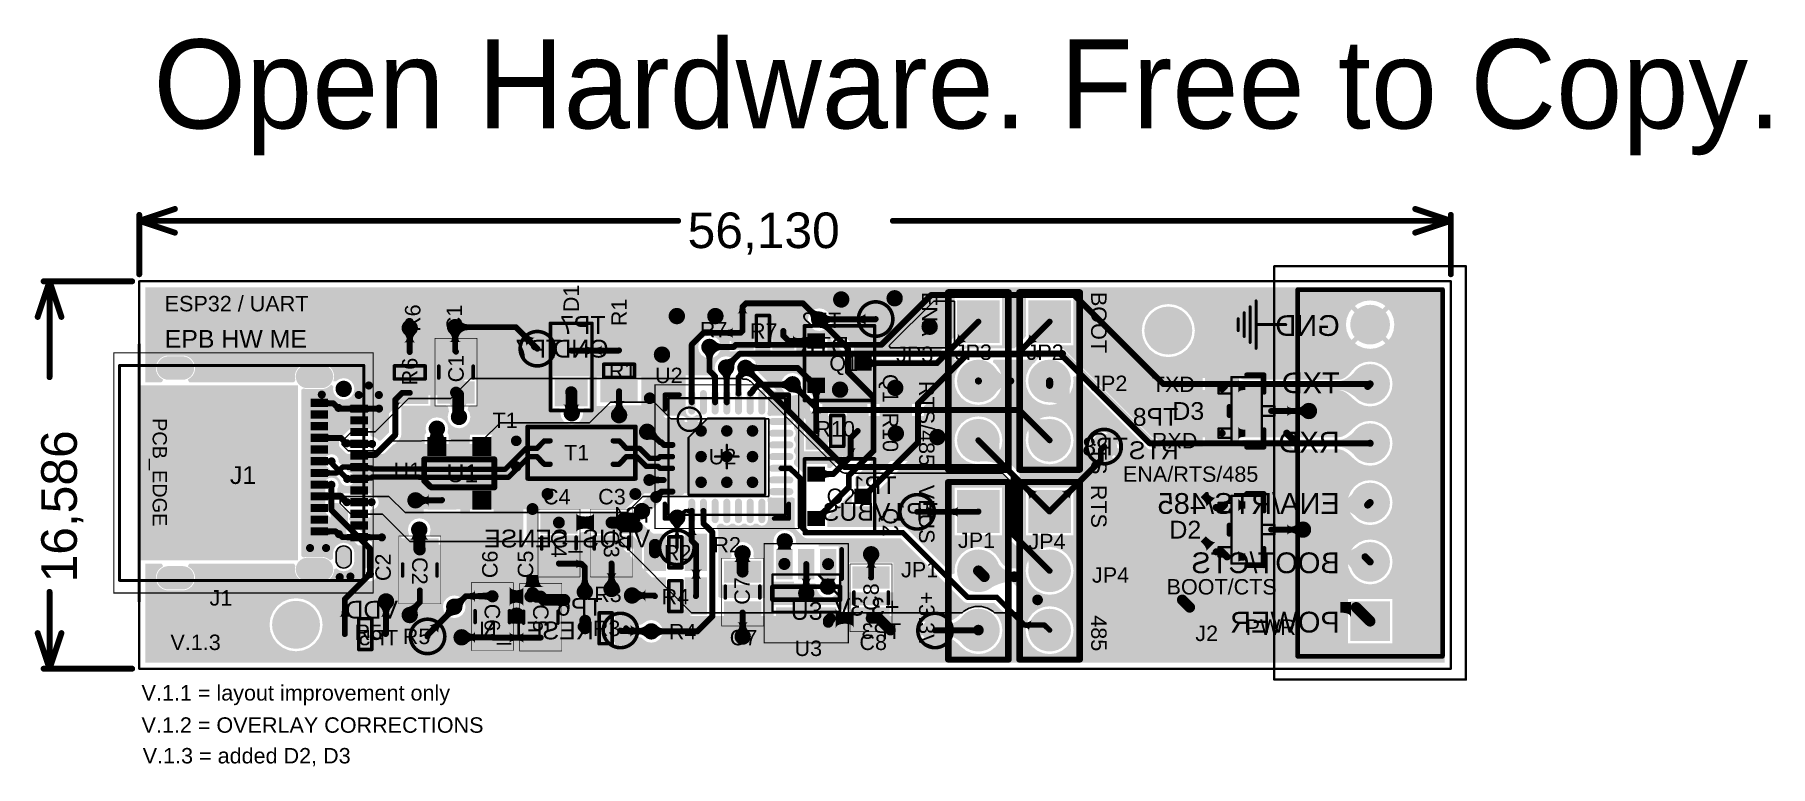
# Model space of a CAD drawing. Header units: inches. Extents: x 0.91 to 3.83, y 2.6 to 3.83.
import ezdxf

# ---------------------------------------------------------------- set-up
doc = ezdxf.new("R2010")
doc.units = ezdxf.units.IN
doc.header["$MEASUREMENT"] = 0
for name, color, linetype in [('Board', 56, 'Continuous'), ('Bottom 3D Body', 76, 'Continuous'), ('Bottom Courtyard', 56, 'Continuous'), ('Bottom Layer', 5, 'Continuous'), ('Bottom Overlay', 54, 'Continuous'), ('Bottom Paste', 16, 'Continuous'), ('Bottom Solder', 6, 'Continuous'), ('Keep-Out Layer', 6, 'Continuous'), ('Mechanical 12', 56, 'Continuous'), ('Mechanical 13', 56, 'Continuous'), ('Mechanical 15', 56, 'Continuous'), ('Mechanical 16', 56, 'Continuous'), ('Multi-Layer', 9, 'Continuous'), ('Pad Holes', 156, 'Continuous'), ('Top Courtyard', 56, 'Continuous'), ('Top Layer', 1, 'Continuous'), ('Top Overlay', 2, 'Continuous'), ('Top Paste', 8, 'Continuous'), ('Top Solder', 216, 'Continuous'), ('Via Holes', 16, 'Continuous')]:
    doc.layers.add(name, color=color, linetype=linetype)
doc.styles.add('Arial', font='', dxfattribs={"height": 0.2})
doc.styles.add('Bauhaus 93', font='', dxfattribs={"height": 0.2})
doc.styles.get('Arial').set_extended_font_data('Arial')
doc.styles.get('Bauhaus 93').set_extended_font_data('Bauhaus 93')

msp = doc.modelspace()

# ---------------------------------------------------------------- texts
at = {"layer": 'Board'}
for s, height, style, p in [('Open Hardware. Free to Copy.', 0.15, 'Bauhaus 93', (1.1081, 3.6714)), ('56,130', 0.06, 'Arial', (2.0082, 3.4696)), ('V.1.1 = layout improvement only', 0.026, 'Arial', (1.0881, 2.7069)), ('V.1.2 = OVERLAY CORRECTIONS', 0.026, 'Arial', (1.0881, 2.6526)), ('V.1.3 = added D2, D3', 0.026, 'Arial', (1.0901, 2.6009))]:
    msp.add_text(s, height=height, dxfattribs=dict(at, style=style)).set_placement(p)
at = {"layer": 'Board', "style": 'Arial'}
msp.add_text('16,586', height=0.06, rotation=90, dxfattribs=at).set_placement((0.9791, 2.9061))
at = {"layer": 'Bottom Overlay', "style": 'Arial', "text_generation_flag": 2}
for s, height, p in [('TP7', 0.03, (1.87, 3.325)), ('TP2', 0.026, (2.2671, 3.335)), ('TP8', 0.03, (2.835, 3.17)), ('TP1', 0.03, (2.36, 3.055)), ('TP4', 0.026, (1.9497, 3.007)), ('TP6', 0.03, (1.865, 2.85)), ('TP3', 0.026, (2.3678, 2.8109)), ('TP5', 0.026, (1.5205, 2.8001))]:
    msp.add_text(s, height=height, dxfattribs=at).set_placement(p)
for s, height, p in [('GND', 0.035, (3.107, 3.3216)), ('GND', 0.03, (1.875, 3.285)), ('DTR', 0.03, (2.28, 3.29)), ('TXD', 0.035, (3.107, 3.225)), ('RXD', 0.035, (3.107, 3.125)), ('RTS', 0.03, (2.8356, 3.1138)), ('ENA/RTS/485', 0.035, (3.107, 3.0216)), ('VBUS', 0.03, (2.35, 3.01)), ('VBUS_SENSE', 0.03, (1.945, 2.965)), ('BOOT/CTS', 0.035, (3.107, 2.9216)), ('VDD', 0.03, (1.52, 2.845)), ('+3.3V', 0.03, (2.365, 2.85)), ('RESET_N', 0.03, (1.85, 2.81)), ('POWER', 0.035, (3.107, 2.8216))]:
    msp.add_text(s, height=height, rotation=360, dxfattribs=at).set_placement(p)
at = {"layer": 'Top Overlay', "style": 'Arial'}
for s, rotation, p in [('D1', 90, (1.825, 3.3616)), ('R6', 90, (1.558, 3.3283)), ('C1', 90, (1.628, 3.3277)), ('R1', 90, (1.9057, 3.338)), ('U2', 360, (1.9533, 3.242)), ('Q1', 270, (2.337, 3.2573)), ('R10', 270, (2.337, 3.1925)), ('Q2', 270, (2.337, 3.0317)), ('C6', 90, (1.688, 2.9133)), ('C5', 90, (1.748, 2.9133)), ('C2', 90, (1.508, 2.9083))]:
    msp.add_text(s, height=0.026, rotation=rotation, dxfattribs=at).set_placement(p)
for s, height, p in [('ESP32 / UART', 0.026, (1.1271, 3.363)), ('R7', 0.026, (2.0287, 3.319)), ('EPB HW ME', 0.03, (1.1271, 3.3016)), ('JP3', 0.026, (2.3595, 3.2776)), ('JP2', 0.026, (2.6865, 3.2286)), ('TXD', 0.026, (2.7903, 3.227)), ('T1', 0.026, (1.6795, 3.1661)), ('D3', 0.03, (2.825, 3.18)), ('RXD', 0.026, (2.7903, 3.132)), ('U1', 0.026, (1.5127, 3.082)), ('ENA/RTS/485', 0.026, (2.7417, 3.0756)), ('C4', 0.026, (1.7645, 3.0376)), ('C3', 0.026, (1.8575, 3.0376)), ('R2', 0.026, (2.0516, 2.9565)), ('D2', 0.03, (2.82, 2.98)), ('JP1', 0.026, (2.3678, 2.9146)), ('JP4', 0.026, (2.6895, 2.9056)), ('R3', 0.026, (1.8507, 2.873)), ('BOOT/CTS', 0.026, (2.8152, 2.8857)), ('J1', 0.026, (1.2027, 2.867)), ('PWR', 0.026, (2.9484, 2.8176)), ('V.1.3', 0.026, (1.1368, 2.7921)), ('R5', 0.026, (1.5283, 2.802)), ('R4', 0.026, (1.9765, 2.81)), ('C7', 0.026, (2.0791, 2.8)), ('U3', 0.026, (2.1883, 2.782)), ('C8', 0.026, (2.2976, 2.7921)), ('J2', 0.026, (2.8636, 2.8072))]:
    msp.add_text(s, height=height, dxfattribs=at).set_placement(p)

# ---------------------------------------------------------------- blocks, each defined once
blk = doc.blocks.new('TP_B_322')
at = {"layer": 'Bottom Layer'}
h = blk.add_hatch(color=5, dxfattribs=at)
edge = h.paths.add_edge_path()
edge.add_arc((0, 0), 0.0197, 0, 360)
at = {"layer": 'Bottom Paste'}
h = blk.add_hatch(color=16, dxfattribs=at)
edge = h.paths.add_edge_path()
edge.add_arc((0, 0), 0.00169, 0, 360)
at = {"layer": 'Bottom Solder'}
h = blk.add_hatch(color=6, dxfattribs=at)
edge = h.paths.add_edge_path()
edge.add_arc((0, 0), 0.0217, 0, 360)
at = {"layer": 'Bottom Overlay'}
for points in [[(0.029, 0, 0.006, 0.006, 1), (-0.029, 0, 0.006, 0.006, 1)], [(-0.0305, 0, 0.003, 0.003, 1), (-0.0275, 0, 0.003, 0.003, 1)], [(0.0275, 0, 0.003, 0.003, 1), (0.0305, 0, 0.003, 0.003, 1)]]:
    blk.add_lwpolyline(points, format="xyseb", close=True, dxfattribs=at)
at = {"layer": 'Mechanical 12', "style": 'Arial', "text_generation_flag": 2}
blk.add_text('TP8', height=0.03, rotation=180, dxfattribs=at).set_placement((-0.04, 0.015))
blk = doc.blocks.new('TP_B_323')
at = {"layer": 'Bottom Layer'}
h = blk.add_hatch(color=5, dxfattribs=at)
edge = h.paths.add_edge_path()
edge.add_arc((0, 0), 0.0197, 0, 360)
at = {"layer": 'Bottom Paste'}
h = blk.add_hatch(color=16, dxfattribs=at)
edge = h.paths.add_edge_path()
edge.add_arc((0, 0), 0.00169, 0, 360)
at = {"layer": 'Bottom Solder'}
h = blk.add_hatch(color=6, dxfattribs=at)
edge = h.paths.add_edge_path()
edge.add_arc((0, 0), 0.0217, 0, 360)
at = {"layer": 'Bottom Overlay'}
for points in [[(0.029, 0, 0.006, 0.006, 1), (-0.029, 0, 0.006, 0.006, 1)], [(-0.0305, 0, 0.003, 0.003, 1), (-0.0275, 0, 0.003, 0.003, 1)], [(0.0275, 0, 0.003, 0.003, 1), (0.0305, 0, 0.003, 0.003, 1)]]:
    blk.add_lwpolyline(points, format="xyseb", close=True, dxfattribs=at)
at = {"layer": 'Mechanical 12', "style": 'Arial', "text_generation_flag": 2}
blk.add_text('TP7', height=0.03, rotation=180, dxfattribs=at).set_placement((-0.04, 0.015))
blk = doc.blocks.new('TP_B_324')
at = {"layer": 'Bottom Layer'}
h = blk.add_hatch(color=5, dxfattribs=at)
edge = h.paths.add_edge_path()
edge.add_arc((0, 0), 0.0197, 0, 360)
at = {"layer": 'Bottom Paste'}
h = blk.add_hatch(color=16, dxfattribs=at)
edge = h.paths.add_edge_path()
edge.add_arc((0, 0), 0.00169, 0, 360)
at = {"layer": 'Bottom Solder'}
h = blk.add_hatch(color=6, dxfattribs=at)
edge = h.paths.add_edge_path()
edge.add_arc((0, 0), 0.0217, 0, 360)
at = {"layer": 'Bottom Overlay'}
for points in [[(0.029, 0, 0.006, 0.006, 1), (-0.029, 0, 0.006, 0.006, 1)], [(-0.0305, 0, 0.003, 0.003, 1), (-0.0275, 0, 0.003, 0.003, 1)], [(0.0275, 0, 0.003, 0.003, 1), (0.0305, 0, 0.003, 0.003, 1)]]:
    blk.add_lwpolyline(points, format="xyseb", close=True, dxfattribs=at)
at = {"layer": 'Mechanical 12', "style": 'Arial', "text_generation_flag": 2}
blk.add_text('TP1', height=0.03, rotation=180, dxfattribs=at).set_placement((-0.035, 0.015))
blk = doc.blocks.new('WE_TVS_SOT23_3L_325')
at = {"layer": 'Top Layer'}
for points in [[(-0.0177, 0.0689), (0.0177, 0.0689), (0.0177, 0.0138), (-0.0177, 0.0138)], [(-0.0551, -0.0138), (-0.0197, -0.0138), (-0.0197, -0.0689), (-0.0551, -0.0689)], [(0.0197, -0.0138), (0.0551, -0.0138), (0.0551, -0.0689), (0.0197, -0.0689)]]:
    blk.add_hatch(color=1, dxfattribs=at).paths.add_polyline_path(points)
at = {"layer": 'Top Paste'}
for points in [[(-0.0177, 0.0689), (0.0177, 0.0689), (0.0177, 0.0138), (-0.0177, 0.0138)], [(-0.0551, -0.0138), (-0.0197, -0.0138), (-0.0197, -0.0689), (-0.0551, -0.0689)], [(0.0197, -0.0138), (0.0551, -0.0138), (0.0551, -0.0689), (0.0197, -0.0689)]]:
    blk.add_hatch(color=8, dxfattribs=at).paths.add_polyline_path(points)
at = {"layer": 'Top Solder'}
for points in [[(-0.0187, 0.0699), (0.0187, 0.0699), (0.0187, 0.0128), (-0.0187, 0.0128)], [(-0.0561, -0.0128), (-0.0187, -0.0128), (-0.0187, -0.0699), (-0.0561, -0.0699)], [(0.0187, -0.0128), (0.0561, -0.0128), (0.0561, -0.0699), (0.0187, -0.0699)]]:
    blk.add_hatch(color=216, dxfattribs=at).paths.add_polyline_path(points)
at = {"layer": 'Mechanical 13'}
for points in [[(0.0079, 0.0472, 0.00394, 0.00394, 0), (-0.0079, 0.0472, 0.00394, 0.00394, 0)], [(-0.0079, 0.0256, 0.00394, 0.00394, 0), (-0.0079, 0.0472, 0.00394, 0.00394, 0)], [(0.0079, 0.0256, 0.00394, 0.00394, 0), (0.0079, 0.0472, 0.00394, 0.00394, 0)], [(-0.0079, 0.0256, 0.00394, 0.00394, 0), (-0.0571, 0.0256, 0.00394, 0.00394, 0)], [(-0.0571, -0.0256, 0.00394, 0.00394, 0), (-0.0571, 0.0256, 0.00394, 0.00394, 0)], [(0.0079, 0.0256, 0.00394, 0.00394, 0), (-0.0079, 0.0256, 0.00394, 0.00394, 0)], [(0.0079, 0.0256, 0.00394, 0.00394, 0), (0.0571, 0.0256, 0.00394, 0.00394, 0)], [(0.0571, -0.0256, 0.00394, 0.00394, 0), (0.0571, 0.0256, 0.00394, 0.00394, 0)], [(-0.0453, -0.0256, 0.00394, 0.00394, 0), (-0.0571, -0.0256, 0.00394, 0.00394, 0)], [(-0.0453, -0.0472, 0.00394, 0.00394, 0), (-0.0453, -0.0256, 0.00394, 0.00394, 0)], [(-0.0295, -0.0256, 0.00394, 0.00394, 0), (-0.0453, -0.0256, 0.00394, 0.00394, 0)], [(-0.0295, -0.0472, 0.00394, 0.00394, 0), (-0.0295, -0.0256, 0.00394, 0.00394, 0)], [(0.0571, -0.0256, 0.00394, 0.00394, 0), (-0.0295, -0.0256, 0.00394, 0.00394, 0)], [(0.0295, -0.0472, 0.00394, 0.00394, 0), (0.0295, -0.0256, 0.00394, 0.00394, 0)], [(0.0453, -0.0472, 0.00394, 0.00394, 0), (0.0453, -0.0256, 0.00394, 0.00394, 0)], [(-0.0295, -0.0472, 0.00394, 0.00394, 0), (-0.0453, -0.0472, 0.00394, 0.00394, 0)], [(0.0453, -0.0472, 0.00394, 0.00394, 0), (0.0295, -0.0472, 0.00394, 0.00394, 0)]]:
    blk.add_lwpolyline(points, format="xyseb", dxfattribs=at)
for points in [[(-0.0089, 0.0472, 0.00197, 0.00197, 1), (-0.0069, 0.0472, 0.00197, 0.00197, 1)], [(-0.0089, 0.0472, 0.00197, 0.00197, 1), (-0.0069, 0.0472, 0.00197, 0.00197, 1)], [(0.0069, 0.0472, 0.00197, 0.00197, 1), (0.0089, 0.0472, 0.00197, 0.00197, 1)], [(0.0069, 0.0472, 0.00197, 0.00197, 1), (0.0089, 0.0472, 0.00197, 0.00197, 1)], [(-0.0581, 0.0256, 0.00197, 0.00197, 1), (-0.0561, 0.0256, 0.00197, 0.00197, 1)], [(-0.0581, 0.0256, 0.00197, 0.00197, 1), (-0.0561, 0.0256, 0.00197, 0.00197, 1)], [(-0.0089, 0.0256, 0.00197, 0.00197, 1), (-0.0069, 0.0256, 0.00197, 0.00197, 1)], [(-0.0089, 0.0256, 0.00197, 0.00197, 1), (-0.0069, 0.0256, 0.00197, 0.00197, 1)], [(-0.0089, 0.0256, 0.00197, 0.00197, 1), (-0.0069, 0.0256, 0.00197, 0.00197, 1)], [(0.0069, 0.0256, 0.00197, 0.00197, 1), (0.0089, 0.0256, 0.00197, 0.00197, 1)], [(0.0069, 0.0256, 0.00197, 0.00197, 1), (0.0089, 0.0256, 0.00197, 0.00197, 1)], [(0.0069, 0.0256, 0.00197, 0.00197, 1), (0.0089, 0.0256, 0.00197, 0.00197, 1)], [(0.0561, 0.0256, 0.00197, 0.00197, 1), (0.0581, 0.0256, 0.00197, 0.00197, 1)], [(0.0561, 0.0256, 0.00197, 0.00197, 1), (0.0581, 0.0256, 0.00197, 0.00197, 1)], [(-0.0581, -0.0256, 0.00197, 0.00197, 1), (-0.0561, -0.0256, 0.00197, 0.00197, 1)], [(-0.0581, -0.0256, 0.00197, 0.00197, 1), (-0.0561, -0.0256, 0.00197, 0.00197, 1)], [(-0.0463, -0.0256, 0.00197, 0.00197, 1), (-0.0443, -0.0256, 0.00197, 0.00197, 1)], [(-0.0463, -0.0256, 0.00197, 0.00197, 1), (-0.0443, -0.0256, 0.00197, 0.00197, 1)], [(-0.0463, -0.0256, 0.00197, 0.00197, 1), (-0.0443, -0.0256, 0.00197, 0.00197, 1)], [(-0.0305, -0.0256, 0.00197, 0.00197, 1), (-0.0285, -0.0256, 0.00197, 0.00197, 1)], [(-0.0305, -0.0256, 0.00197, 0.00197, 1), (-0.0285, -0.0256, 0.00197, 0.00197, 1)], [(-0.0305, -0.0256, 0.00197, 0.00197, 1), (-0.0285, -0.0256, 0.00197, 0.00197, 1)], [(0.0285, -0.0256, 0.00197, 0.00197, 1), (0.0305, -0.0256, 0.00197, 0.00197, 1)], [(0.0443, -0.0256, 0.00197, 0.00197, 1), (0.0463, -0.0256, 0.00197, 0.00197, 1)], [(0.0561, -0.0256, 0.00197, 0.00197, 1), (0.0581, -0.0256, 0.00197, 0.00197, 1)], [(0.0561, -0.0256, 0.00197, 0.00197, 1), (0.0581, -0.0256, 0.00197, 0.00197, 1)], [(-0.0463, -0.0472, 0.00197, 0.00197, 1), (-0.0443, -0.0472, 0.00197, 0.00197, 1)], [(-0.0463, -0.0472, 0.00197, 0.00197, 1), (-0.0443, -0.0472, 0.00197, 0.00197, 1)], [(-0.0305, -0.0472, 0.00197, 0.00197, 1), (-0.0285, -0.0472, 0.00197, 0.00197, 1)], [(-0.0305, -0.0472, 0.00197, 0.00197, 1), (-0.0285, -0.0472, 0.00197, 0.00197, 1)], [(0.0285, -0.0472, 0.00197, 0.00197, 1), (0.0305, -0.0472, 0.00197, 0.00197, 1)], [(0.0285, -0.0472, 0.00197, 0.00197, 1), (0.0305, -0.0472, 0.00197, 0.00197, 1)], [(0.0443, -0.0472, 0.00197, 0.00197, 1), (0.0463, -0.0472, 0.00197, 0.00197, 1)], [(0.0443, -0.0472, 0.00197, 0.00197, 1), (0.0463, -0.0472, 0.00197, 0.00197, 1)]]:
    blk.add_lwpolyline(points, format="xyseb", close=True, dxfattribs=at)
at = {"layer": 'Top Overlay'}
for points in [[(-0.0315, 0.0295, 0.00787, 0.00787, 0), (-0.061, 0.0295, 0.00787, 0.00787, 0)], [(-0.061, 0, 0.00787, 0.00787, 0), (-0.061, 0.0295, 0.00787, 0.00787, 0)], [(0.061, 0.0295, 0.00787, 0.00787, 0), (0.0315, 0.0295, 0.00787, 0.00787, 0)], [(0.061, 0, 0.00787, 0.00787, 0), (0.061, 0.0295, 0.00787, 0.00787, 0)], [(0.0079, -0.0295, 0.00787, 0.00787, 0), (-0.0079, -0.0295, 0.00787, 0.00787, 0)]]:
    blk.add_lwpolyline(points, format="xyseb", dxfattribs=at)
for points in [[(-0.063, 0.0295, 0.00394, 0.00394, 1), (-0.0591, 0.0295, 0.00394, 0.00394, 1)], [(-0.063, 0.0295, 0.00394, 0.00394, 1), (-0.0591, 0.0295, 0.00394, 0.00394, 1)], [(-0.0335, 0.0295, 0.00394, 0.00394, 1), (-0.0295, 0.0295, 0.00394, 0.00394, 1)], [(0.0295, 0.0295, 0.00394, 0.00394, 1), (0.0335, 0.0295, 0.00394, 0.00394, 1)], [(0.0591, 0.0295, 0.00394, 0.00394, 1), (0.063, 0.0295, 0.00394, 0.00394, 1)], [(0.0591, 0.0295, 0.00394, 0.00394, 1), (0.063, 0.0295, 0.00394, 0.00394, 1)], [(-0.063, 0, 0.00394, 0.00394, 1), (-0.0591, 0, 0.00394, 0.00394, 1)], [(0.0591, 0, 0.00394, 0.00394, 1), (0.063, 0, 0.00394, 0.00394, 1)], [(-0.0098, -0.0295, 0.00394, 0.00394, 1), (-0.0059, -0.0295, 0.00394, 0.00394, 1)], [(0.0059, -0.0295, 0.00394, 0.00394, 1), (0.0098, -0.0295, 0.00394, 0.00394, 1)]]:
    blk.add_lwpolyline(points, format="xyseb", close=True, dxfattribs=at)
blk = doc.blocks.new('WE_TVS_SOT23_3L_326')
at = {"layer": 'Top Layer'}
for points in [[(-0.0177, 0.0689), (0.0177, 0.0689), (0.0177, 0.0138), (-0.0177, 0.0138)], [(-0.0551, -0.0138), (-0.0197, -0.0138), (-0.0197, -0.0689), (-0.0551, -0.0689)], [(0.0197, -0.0138), (0.0551, -0.0138), (0.0551, -0.0689), (0.0197, -0.0689)]]:
    blk.add_hatch(color=1, dxfattribs=at).paths.add_polyline_path(points)
at = {"layer": 'Top Paste'}
for points in [[(-0.0177, 0.0689), (0.0177, 0.0689), (0.0177, 0.0138), (-0.0177, 0.0138)], [(-0.0551, -0.0138), (-0.0197, -0.0138), (-0.0197, -0.0689), (-0.0551, -0.0689)], [(0.0197, -0.0138), (0.0551, -0.0138), (0.0551, -0.0689), (0.0197, -0.0689)]]:
    blk.add_hatch(color=8, dxfattribs=at).paths.add_polyline_path(points)
at = {"layer": 'Top Solder'}
for points in [[(-0.0187, 0.0699), (0.0187, 0.0699), (0.0187, 0.0128), (-0.0187, 0.0128)], [(-0.0561, -0.0128), (-0.0187, -0.0128), (-0.0187, -0.0699), (-0.0561, -0.0699)], [(0.0187, -0.0128), (0.0561, -0.0128), (0.0561, -0.0699), (0.0187, -0.0699)]]:
    blk.add_hatch(color=216, dxfattribs=at).paths.add_polyline_path(points)
at = {"layer": 'Mechanical 13'}
for points in [[(0.0079, 0.0472, 0.00394, 0.00394, 0), (-0.0079, 0.0472, 0.00394, 0.00394, 0)], [(-0.0079, 0.0256, 0.00394, 0.00394, 0), (-0.0079, 0.0472, 0.00394, 0.00394, 0)], [(0.0079, 0.0256, 0.00394, 0.00394, 0), (0.0079, 0.0472, 0.00394, 0.00394, 0)], [(-0.0079, 0.0256, 0.00394, 0.00394, 0), (-0.0571, 0.0256, 0.00394, 0.00394, 0)], [(-0.0571, -0.0256, 0.00394, 0.00394, 0), (-0.0571, 0.0256, 0.00394, 0.00394, 0)], [(0.0079, 0.0256, 0.00394, 0.00394, 0), (-0.0079, 0.0256, 0.00394, 0.00394, 0)], [(0.0079, 0.0256, 0.00394, 0.00394, 0), (0.0571, 0.0256, 0.00394, 0.00394, 0)], [(0.0571, -0.0256, 0.00394, 0.00394, 0), (0.0571, 0.0256, 0.00394, 0.00394, 0)], [(-0.0453, -0.0256, 0.00394, 0.00394, 0), (-0.0571, -0.0256, 0.00394, 0.00394, 0)], [(-0.0453, -0.0472, 0.00394, 0.00394, 0), (-0.0453, -0.0256, 0.00394, 0.00394, 0)], [(-0.0295, -0.0256, 0.00394, 0.00394, 0), (-0.0453, -0.0256, 0.00394, 0.00394, 0)], [(-0.0295, -0.0472, 0.00394, 0.00394, 0), (-0.0295, -0.0256, 0.00394, 0.00394, 0)], [(0.0571, -0.0256, 0.00394, 0.00394, 0), (-0.0295, -0.0256, 0.00394, 0.00394, 0)], [(0.0295, -0.0472, 0.00394, 0.00394, 0), (0.0295, -0.0256, 0.00394, 0.00394, 0)], [(0.0453, -0.0472, 0.00394, 0.00394, 0), (0.0453, -0.0256, 0.00394, 0.00394, 0)], [(-0.0295, -0.0472, 0.00394, 0.00394, 0), (-0.0453, -0.0472, 0.00394, 0.00394, 0)], [(0.0453, -0.0472, 0.00394, 0.00394, 0), (0.0295, -0.0472, 0.00394, 0.00394, 0)]]:
    blk.add_lwpolyline(points, format="xyseb", dxfattribs=at)
for points in [[(-0.0089, 0.0472, 0.00197, 0.00197, 1), (-0.0069, 0.0472, 0.00197, 0.00197, 1)], [(-0.0089, 0.0472, 0.00197, 0.00197, 1), (-0.0069, 0.0472, 0.00197, 0.00197, 1)], [(0.0069, 0.0472, 0.00197, 0.00197, 1), (0.0089, 0.0472, 0.00197, 0.00197, 1)], [(0.0069, 0.0472, 0.00197, 0.00197, 1), (0.0089, 0.0472, 0.00197, 0.00197, 1)], [(-0.0581, 0.0256, 0.00197, 0.00197, 1), (-0.0561, 0.0256, 0.00197, 0.00197, 1)], [(-0.0581, 0.0256, 0.00197, 0.00197, 1), (-0.0561, 0.0256, 0.00197, 0.00197, 1)], [(-0.0089, 0.0256, 0.00197, 0.00197, 1), (-0.0069, 0.0256, 0.00197, 0.00197, 1)], [(-0.0089, 0.0256, 0.00197, 0.00197, 1), (-0.0069, 0.0256, 0.00197, 0.00197, 1)], [(-0.0089, 0.0256, 0.00197, 0.00197, 1), (-0.0069, 0.0256, 0.00197, 0.00197, 1)], [(0.0069, 0.0256, 0.00197, 0.00197, 1), (0.0089, 0.0256, 0.00197, 0.00197, 1)], [(0.0069, 0.0256, 0.00197, 0.00197, 1), (0.0089, 0.0256, 0.00197, 0.00197, 1)], [(0.0069, 0.0256, 0.00197, 0.00197, 1), (0.0089, 0.0256, 0.00197, 0.00197, 1)], [(0.0561, 0.0256, 0.00197, 0.00197, 1), (0.0581, 0.0256, 0.00197, 0.00197, 1)], [(0.0561, 0.0256, 0.00197, 0.00197, 1), (0.0581, 0.0256, 0.00197, 0.00197, 1)], [(-0.0581, -0.0256, 0.00197, 0.00197, 1), (-0.0561, -0.0256, 0.00197, 0.00197, 1)], [(-0.0581, -0.0256, 0.00197, 0.00197, 1), (-0.0561, -0.0256, 0.00197, 0.00197, 1)], [(-0.0463, -0.0256, 0.00197, 0.00197, 1), (-0.0443, -0.0256, 0.00197, 0.00197, 1)], [(-0.0463, -0.0256, 0.00197, 0.00197, 1), (-0.0443, -0.0256, 0.00197, 0.00197, 1)], [(-0.0463, -0.0256, 0.00197, 0.00197, 1), (-0.0443, -0.0256, 0.00197, 0.00197, 1)], [(-0.0305, -0.0256, 0.00197, 0.00197, 1), (-0.0285, -0.0256, 0.00197, 0.00197, 1)], [(-0.0305, -0.0256, 0.00197, 0.00197, 1), (-0.0285, -0.0256, 0.00197, 0.00197, 1)], [(-0.0305, -0.0256, 0.00197, 0.00197, 1), (-0.0285, -0.0256, 0.00197, 0.00197, 1)], [(0.0285, -0.0256, 0.00197, 0.00197, 1), (0.0305, -0.0256, 0.00197, 0.00197, 1)], [(0.0443, -0.0256, 0.00197, 0.00197, 1), (0.0463, -0.0256, 0.00197, 0.00197, 1)], [(0.0561, -0.0256, 0.00197, 0.00197, 1), (0.0581, -0.0256, 0.00197, 0.00197, 1)], [(0.0561, -0.0256, 0.00197, 0.00197, 1), (0.0581, -0.0256, 0.00197, 0.00197, 1)], [(-0.0463, -0.0472, 0.00197, 0.00197, 1), (-0.0443, -0.0472, 0.00197, 0.00197, 1)], [(-0.0463, -0.0472, 0.00197, 0.00197, 1), (-0.0443, -0.0472, 0.00197, 0.00197, 1)], [(-0.0305, -0.0472, 0.00197, 0.00197, 1), (-0.0285, -0.0472, 0.00197, 0.00197, 1)], [(-0.0305, -0.0472, 0.00197, 0.00197, 1), (-0.0285, -0.0472, 0.00197, 0.00197, 1)], [(0.0285, -0.0472, 0.00197, 0.00197, 1), (0.0305, -0.0472, 0.00197, 0.00197, 1)], [(0.0285, -0.0472, 0.00197, 0.00197, 1), (0.0305, -0.0472, 0.00197, 0.00197, 1)], [(0.0443, -0.0472, 0.00197, 0.00197, 1), (0.0463, -0.0472, 0.00197, 0.00197, 1)], [(0.0443, -0.0472, 0.00197, 0.00197, 1), (0.0463, -0.0472, 0.00197, 0.00197, 1)]]:
    blk.add_lwpolyline(points, format="xyseb", close=True, dxfattribs=at)
at = {"layer": 'Top Overlay'}
for points in [[(-0.0315, 0.0295, 0.00787, 0.00787, 0), (-0.061, 0.0295, 0.00787, 0.00787, 0)], [(-0.061, 0, 0.00787, 0.00787, 0), (-0.061, 0.0295, 0.00787, 0.00787, 0)], [(0.061, 0.0295, 0.00787, 0.00787, 0), (0.0315, 0.0295, 0.00787, 0.00787, 0)], [(0.061, 0, 0.00787, 0.00787, 0), (0.061, 0.0295, 0.00787, 0.00787, 0)], [(0.0079, -0.0295, 0.00787, 0.00787, 0), (-0.0079, -0.0295, 0.00787, 0.00787, 0)]]:
    blk.add_lwpolyline(points, format="xyseb", dxfattribs=at)
for points in [[(-0.063, 0.0295, 0.00394, 0.00394, 1), (-0.0591, 0.0295, 0.00394, 0.00394, 1)], [(-0.063, 0.0295, 0.00394, 0.00394, 1), (-0.0591, 0.0295, 0.00394, 0.00394, 1)], [(-0.0335, 0.0295, 0.00394, 0.00394, 1), (-0.0295, 0.0295, 0.00394, 0.00394, 1)], [(0.0295, 0.0295, 0.00394, 0.00394, 1), (0.0335, 0.0295, 0.00394, 0.00394, 1)], [(0.0591, 0.0295, 0.00394, 0.00394, 1), (0.063, 0.0295, 0.00394, 0.00394, 1)], [(0.0591, 0.0295, 0.00394, 0.00394, 1), (0.063, 0.0295, 0.00394, 0.00394, 1)], [(-0.063, 0, 0.00394, 0.00394, 1), (-0.0591, 0, 0.00394, 0.00394, 1)], [(0.0591, 0, 0.00394, 0.00394, 1), (0.063, 0, 0.00394, 0.00394, 1)], [(-0.0098, -0.0295, 0.00394, 0.00394, 1), (-0.0059, -0.0295, 0.00394, 0.00394, 1)], [(0.0059, -0.0295, 0.00394, 0.00394, 1), (0.0098, -0.0295, 0.00394, 0.00394, 1)]]:
    blk.add_lwpolyline(points, format="xyseb", close=True, dxfattribs=at)
blk = doc.blocks.new('TP_B_327')
at = {"layer": 'Bottom Layer'}
h = blk.add_hatch(color=5, dxfattribs=at)
edge = h.paths.add_edge_path()
edge.add_arc((0, 0), 0.0197, 0, 360)
at = {"layer": 'Bottom Paste'}
h = blk.add_hatch(color=16, dxfattribs=at)
edge = h.paths.add_edge_path()
edge.add_arc((0, 0), 0.00169, 0, 360)
at = {"layer": 'Bottom Solder'}
h = blk.add_hatch(color=6, dxfattribs=at)
edge = h.paths.add_edge_path()
edge.add_arc((0, 0), 0.0217, 0, 360)
at = {"layer": 'Bottom Overlay'}
for points in [[(0.029, 0, 0.006, 0.006, 1), (-0.029, 0, 0.006, 0.006, 1)], [(-0.0305, 0, 0.003, 0.003, 1), (-0.0275, 0, 0.003, 0.003, 1)], [(0.0275, 0, 0.003, 0.003, 1), (0.0305, 0, 0.003, 0.003, 1)]]:
    blk.add_lwpolyline(points, format="xyseb", close=True, dxfattribs=at)
blk = doc.blocks.new('JMP_3_PTH_180_328')
at = {"layer": 'Bottom Layer'}
blk.add_hatch(color=5, dxfattribs=at).paths.add_polyline_path([(-0.135, 0.035), (-0.065, 0.035), (-0.065, -0.035), (-0.135, -0.035)])
h = blk.add_hatch(color=5, dxfattribs=at)
edge = h.paths.add_edge_path()
edge.add_arc((0, 0), 0.035, 0, 360)
h = blk.add_hatch(color=5, dxfattribs=at)
edge = h.paths.add_edge_path()
edge.add_arc((0.1, 0), 0.035, 0, 360)
at = {"layer": 'Bottom Solder'}
blk.add_hatch(color=6, dxfattribs=at).paths.add_polyline_path([(-0.136, 0.036), (-0.064, 0.036), (-0.064, -0.036), (-0.136, -0.036)])
h = blk.add_hatch(color=6, dxfattribs=at)
edge = h.paths.add_edge_path()
edge.add_arc((0, 0), 0.036, 0, 360)
h = blk.add_hatch(color=6, dxfattribs=at)
edge = h.paths.add_edge_path()
edge.add_arc((0.1, 0), 0.036, 0, 360)
at = {"layer": 'Multi-Layer'}
blk.add_hatch(color=9, dxfattribs=at).paths.add_polyline_path([(-0.135, 0.035), (-0.065, 0.035), (-0.065, -0.035), (-0.135, -0.035)])
h = blk.add_hatch(color=9, dxfattribs=at)
edge = h.paths.add_edge_path()
edge.add_arc((0, 0), 0.035, 0, 360)
h = blk.add_hatch(color=9, dxfattribs=at)
edge = h.paths.add_edge_path()
edge.add_arc((0.1, 0), 0.035, 0, 360)
at = {"layer": 'Pad Holes'}
h = blk.add_hatch(color=7, dxfattribs=at)
edge = h.paths.add_edge_path()
edge.add_arc((-0.1, 0), 0.0215, 0, 360)
h = blk.add_hatch(color=7, dxfattribs=at)
edge = h.paths.add_edge_path()
edge.add_arc((0, 0), 0.0215, 0, 360)
h = blk.add_hatch(color=7, dxfattribs=at)
edge = h.paths.add_edge_path()
edge.add_arc((0.1, 0), 0.0215, 0, 360)
at = {"layer": 'Top Layer'}
blk.add_hatch(color=1, dxfattribs=at).paths.add_polyline_path([(-0.135, 0.035), (-0.065, 0.035), (-0.065, -0.035), (-0.135, -0.035)])
h = blk.add_hatch(color=1, dxfattribs=at)
edge = h.paths.add_edge_path()
edge.add_arc((0, 0), 0.035, 0, 360)
h = blk.add_hatch(color=1, dxfattribs=at)
edge = h.paths.add_edge_path()
edge.add_arc((0.1, 0), 0.035, 0, 360)
at = {"layer": 'Top Solder'}
blk.add_hatch(color=216, dxfattribs=at).paths.add_polyline_path([(-0.136, 0.036), (-0.064, 0.036), (-0.064, -0.036), (-0.136, -0.036)])
h = blk.add_hatch(color=216, dxfattribs=at)
edge = h.paths.add_edge_path()
edge.add_arc((0, 0), 0.036, 0, 360)
h = blk.add_hatch(color=216, dxfattribs=at)
edge = h.paths.add_edge_path()
edge.add_arc((0.1, 0), 0.036, 0, 360)
at = {"layer": 'Mechanical 16'}
for points in [[(-0.1496, -0.0512, 0.01, 0.01, 0), (-0.1496, 0.0512, 0.01, 0.01, 0)], [(0.1496, 0.0512, 0.01, 0.01, 0), (-0.1496, 0.0512, 0.01, 0.01, 0)], [(0.1496, -0.0512, 0.01, 0.01, 0), (0.1496, 0.0512, 0.01, 0.01, 0)], [(0.1496, -0.0512, 0.01, 0.01, 0), (-0.1496, -0.0512, 0.01, 0.01, 0)]]:
    blk.add_lwpolyline(points, format="xyseb", dxfattribs=at)
for points in [[(-0.1521, 0.0512, 0.005, 0.005, 1), (-0.1471, 0.0512, 0.005, 0.005, 1)], [(-0.1521, 0.0512, 0.005, 0.005, 1), (-0.1471, 0.0512, 0.005, 0.005, 1)], [(0.1471, 0.0512, 0.005, 0.005, 1), (0.1521, 0.0512, 0.005, 0.005, 1)], [(0.1471, 0.0512, 0.005, 0.005, 1), (0.1521, 0.0512, 0.005, 0.005, 1)], [(-0.1521, -0.0512, 0.005, 0.005, 1), (-0.1471, -0.0512, 0.005, 0.005, 1)], [(-0.1521, -0.0512, 0.005, 0.005, 1), (-0.1471, -0.0512, 0.005, 0.005, 1)], [(0.1471, -0.0512, 0.005, 0.005, 1), (0.1521, -0.0512, 0.005, 0.005, 1)], [(0.1471, -0.0512, 0.005, 0.005, 1), (0.1521, -0.0512, 0.005, 0.005, 1)]]:
    blk.add_lwpolyline(points, format="xyseb", close=True, dxfattribs=at)
at = {"layer": 'Top Overlay'}
for points in [[(0.15, 0.05, 0.01, 0.01, 0), (-0.15, 0.05, 0.01, 0.01, 0)], [(-0.15, -0.05, 0.01, 0.01, 0), (-0.15, 0.05, 0.01, 0.01, 0)], [(0.15, -0.05, 0.01, 0.01, 0), (0.15, 0.05, 0.01, 0.01, 0)], [(0.15, -0.05, 0.01, 0.01, 0), (-0.15, -0.05, 0.01, 0.01, 0)]]:
    blk.add_lwpolyline(points, format="xyseb", dxfattribs=at)
for points in [[(-0.1525, 0.05, 0.005, 0.005, 1), (-0.1475, 0.05, 0.005, 0.005, 1)], [(-0.1525, 0.05, 0.005, 0.005, 1), (-0.1475, 0.05, 0.005, 0.005, 1)], [(0.1475, 0.05, 0.005, 0.005, 1), (0.1525, 0.05, 0.005, 0.005, 1)], [(0.1475, 0.05, 0.005, 0.005, 1), (0.1525, 0.05, 0.005, 0.005, 1)], [(-0.1525, -0.05, 0.005, 0.005, 1), (-0.1475, -0.05, 0.005, 0.005, 1)], [(-0.1525, -0.05, 0.005, 0.005, 1), (-0.1475, -0.05, 0.005, 0.005, 1)], [(0.1475, -0.05, 0.005, 0.005, 1), (0.1525, -0.05, 0.005, 0.005, 1)], [(0.1475, -0.05, 0.005, 0.005, 1), (0.1525, -0.05, 0.005, 0.005, 1)]]:
    blk.add_lwpolyline(points, format="xyseb", close=True, dxfattribs=at)
at = {"layer": 'Mechanical 12', "style": 'Arial'}
blk.add_text('JP4', height=0.026, rotation=90, dxfattribs=at).set_placement((-0.0365, -0.0358))
at = {"layer": 'Top Overlay', "style": 'Arial'}
for s, p in [('RTS', (-0.145, 0.07)), ('485', (0.075, 0.07))]:
    blk.add_text(s, height=0.026, dxfattribs=at).set_placement(p)
blk = doc.blocks.new('R0805_329')
at = {"layer": 'Top Layer'}
for points in [[(0.0295, 0.0512), (0.0295, 0.0177), (-0.0295, 0.0177), (-0.0295, 0.0512)], [(0.0295, -0.0177), (0.0295, -0.0512), (-0.0295, -0.0512), (-0.0295, -0.0177)]]:
    blk.add_hatch(color=1, dxfattribs=at).paths.add_polyline_path(points)
at = {"layer": 'Top Overlay'}
blk.add_hatch(color=2, dxfattribs=at).paths.add_polyline_path([(-0.0259, -0.009), (0.0261, -0.009), (0.0261, 0.01), (-0.0259, 0.01)])
at = {"layer": 'Top Paste'}
for points in [[(0.0295, 0.0512), (0.0295, 0.0177), (-0.0295, 0.0177), (-0.0295, 0.0512)], [(0.0295, -0.0177), (0.0295, -0.0512), (-0.0295, -0.0512), (-0.0295, -0.0177)]]:
    blk.add_hatch(color=8, dxfattribs=at).paths.add_polyline_path(points)
at = {"layer": 'Top Solder'}
for points in [[(0.0315, 0.0531), (0.0315, 0.0157), (-0.0315, 0.0157), (-0.0315, 0.0531)], [(0.0315, -0.0157), (0.0315, -0.0531), (-0.0315, -0.0531), (-0.0315, -0.0157)]]:
    blk.add_hatch(color=216, dxfattribs=at).paths.add_polyline_path(points)
at = {"layer": 'Top Overlay'}
for points in [[(0.026, 0.011, 0.006, 0.006, 0), (-0.026, 0.011, 0.006, 0.006, 0)], [(-0.026, 0.011, 0.006, 0.006, 0), (-0.026, -0.011, 0.006, 0.006, 0)], [(0.026, 0.011, 0.006, 0.006, 0), (0.026, -0.011, 0.006, 0.006, 0)], [(0.026, -0.011, 0.006, 0.006, 0), (-0.026, -0.011, 0.006, 0.006, 0)]]:
    blk.add_lwpolyline(points, format="xyseb", dxfattribs=at)
for points in [[(-0.0275, 0.011, 0.003, 0.003, 1), (-0.0245, 0.011, 0.003, 0.003, 1)], [(-0.0275, 0.011, 0.003, 0.003, 1), (-0.0245, 0.011, 0.003, 0.003, 1)], [(0.0245, 0.011, 0.003, 0.003, 1), (0.0275, 0.011, 0.003, 0.003, 1)], [(0.0245, 0.011, 0.003, 0.003, 1), (0.0275, 0.011, 0.003, 0.003, 1)], [(-0.0275, -0.011, 0.003, 0.003, 1), (-0.0245, -0.011, 0.003, 0.003, 1)], [(-0.0275, -0.011, 0.003, 0.003, 1), (-0.0245, -0.011, 0.003, 0.003, 1)], [(0.0245, -0.011, 0.003, 0.003, 1), (0.0275, -0.011, 0.003, 0.003, 1)], [(0.0245, -0.011, 0.003, 0.003, 1), (0.0275, -0.011, 0.003, 0.003, 1)]]:
    blk.add_lwpolyline(points, format="xyseb", close=True, dxfattribs=at)
at = {"layer": 'Mechanical 12', "style": 'Arial'}
blk.add_text('R2', height=0.026, rotation=270, dxfattribs=at).set_placement((-0.0137, 0.0193))
blk = doc.blocks.new('TP_B_330')
at = {"layer": 'Bottom Layer'}
h = blk.add_hatch(color=5, dxfattribs=at)
edge = h.paths.add_edge_path()
edge.add_arc((0, 0), 0.0197, 0, 360)
at = {"layer": 'Bottom Paste'}
h = blk.add_hatch(color=16, dxfattribs=at)
edge = h.paths.add_edge_path()
edge.add_arc((0, 0), 0.00169, 0, 360)
at = {"layer": 'Bottom Solder'}
h = blk.add_hatch(color=6, dxfattribs=at)
edge = h.paths.add_edge_path()
edge.add_arc((0, 0), 0.0217, 0, 360)
at = {"layer": 'Bottom Overlay'}
for points in [[(0.029, 0, 0.006, 0.006, 1), (-0.029, 0, 0.006, 0.006, 1)], [(-0.0305, 0, 0.003, 0.003, 1), (-0.0275, 0, 0.003, 0.003, 1)], [(0.0275, 0, 0.003, 0.003, 1), (0.0305, 0, 0.003, 0.003, 1)]]:
    blk.add_lwpolyline(points, format="xyseb", close=True, dxfattribs=at)
blk = doc.blocks.new('TP_B_331')
at = {"layer": 'Bottom Layer'}
h = blk.add_hatch(color=5, dxfattribs=at)
edge = h.paths.add_edge_path()
edge.add_arc((0, 0), 0.0197, 0, 360)
at = {"layer": 'Bottom Paste'}
h = blk.add_hatch(color=16, dxfattribs=at)
edge = h.paths.add_edge_path()
edge.add_arc((0, 0), 0.00169, 0, 360)
at = {"layer": 'Bottom Solder'}
h = blk.add_hatch(color=6, dxfattribs=at)
edge = h.paths.add_edge_path()
edge.add_arc((0, 0), 0.0217, 0, 360)
at = {"layer": 'Bottom Overlay'}
for points in [[(0.029, 0, 0.006, 0.006, 1), (-0.029, 0, 0.006, 0.006, 1)], [(-0.0305, 0, 0.003, 0.003, 1), (-0.0275, 0, 0.003, 0.003, 1)], [(0.0275, 0, 0.003, 0.003, 1), (0.0305, 0, 0.003, 0.003, 1)]]:
    blk.add_lwpolyline(points, format="xyseb", close=True, dxfattribs=at)
blk = doc.blocks.new('TP_B_332')
at = {"layer": 'Bottom Layer'}
h = blk.add_hatch(color=5, dxfattribs=at)
edge = h.paths.add_edge_path()
edge.add_arc((0, 0), 0.0197, 0, 360)
at = {"layer": 'Bottom Paste'}
h = blk.add_hatch(color=16, dxfattribs=at)
edge = h.paths.add_edge_path()
edge.add_arc((0, 0), 0.00169, 0, 360)
at = {"layer": 'Bottom Solder'}
h = blk.add_hatch(color=6, dxfattribs=at)
edge = h.paths.add_edge_path()
edge.add_arc((0, 0), 0.0217, 0, 360)
at = {"layer": 'Bottom Overlay'}
for points in [[(0.029, 0, 0.006, 0.006, 1), (-0.029, 0, 0.006, 0.006, 1)], [(-0.0305, 0, 0.003, 0.003, 1), (-0.0275, 0, 0.003, 0.003, 1)], [(0.0275, 0, 0.003, 0.003, 1), (0.0305, 0, 0.003, 0.003, 1)]]:
    blk.add_lwpolyline(points, format="xyseb", close=True, dxfattribs=at)
blk = doc.blocks.new('TP_B_333')
at = {"layer": 'Bottom Layer'}
h = blk.add_hatch(color=5, dxfattribs=at)
edge = h.paths.add_edge_path()
edge.add_arc((0, 0), 0.0197, 0, 360)
at = {"layer": 'Bottom Paste'}
h = blk.add_hatch(color=16, dxfattribs=at)
edge = h.paths.add_edge_path()
edge.add_arc((0, 0), 0.00169, 0, 360)
at = {"layer": 'Bottom Solder'}
h = blk.add_hatch(color=6, dxfattribs=at)
edge = h.paths.add_edge_path()
edge.add_arc((0, 0), 0.0217, 0, 360)
at = {"layer": 'Bottom Overlay'}
for points in [[(0.029, 0, 0.006, 0.006, 1), (-0.029, 0, 0.006, 0.006, 1)], [(-0.0305, 0, 0.003, 0.003, 1), (-0.0275, 0, 0.003, 0.003, 1)], [(0.0275, 0, 0.003, 0.003, 1), (0.0305, 0, 0.003, 0.003, 1)]]:
    blk.add_lwpolyline(points, format="xyseb", close=True, dxfattribs=at)
blk = doc.blocks.new('JMP_3_PTH_180_334')
at = {"layer": 'Bottom Layer'}
blk.add_hatch(color=5, dxfattribs=at).paths.add_polyline_path([(-0.135, 0.035), (-0.065, 0.035), (-0.065, -0.035), (-0.135, -0.035)])
h = blk.add_hatch(color=5, dxfattribs=at)
edge = h.paths.add_edge_path()
edge.add_arc((0, 0), 0.035, 0, 360)
h = blk.add_hatch(color=5, dxfattribs=at)
edge = h.paths.add_edge_path()
edge.add_arc((0.1, 0), 0.035, 0, 360)
at = {"layer": 'Bottom Solder'}
blk.add_hatch(color=6, dxfattribs=at).paths.add_polyline_path([(-0.136, 0.036), (-0.064, 0.036), (-0.064, -0.036), (-0.136, -0.036)])
h = blk.add_hatch(color=6, dxfattribs=at)
edge = h.paths.add_edge_path()
edge.add_arc((0, 0), 0.036, 0, 360)
h = blk.add_hatch(color=6, dxfattribs=at)
edge = h.paths.add_edge_path()
edge.add_arc((0.1, 0), 0.036, 0, 360)
at = {"layer": 'Multi-Layer'}
blk.add_hatch(color=9, dxfattribs=at).paths.add_polyline_path([(-0.135, 0.035), (-0.065, 0.035), (-0.065, -0.035), (-0.135, -0.035)])
h = blk.add_hatch(color=9, dxfattribs=at)
edge = h.paths.add_edge_path()
edge.add_arc((0, 0), 0.035, 0, 360)
h = blk.add_hatch(color=9, dxfattribs=at)
edge = h.paths.add_edge_path()
edge.add_arc((0.1, 0), 0.035, 0, 360)
at = {"layer": 'Pad Holes'}
h = blk.add_hatch(color=7, dxfattribs=at)
edge = h.paths.add_edge_path()
edge.add_arc((-0.1, 0), 0.0215, 0, 360)
h = blk.add_hatch(color=7, dxfattribs=at)
edge = h.paths.add_edge_path()
edge.add_arc((0, 0), 0.0215, 0, 360)
h = blk.add_hatch(color=7, dxfattribs=at)
edge = h.paths.add_edge_path()
edge.add_arc((0.1, 0), 0.0215, 0, 360)
at = {"layer": 'Top Layer'}
blk.add_hatch(color=1, dxfattribs=at).paths.add_polyline_path([(-0.135, 0.035), (-0.065, 0.035), (-0.065, -0.035), (-0.135, -0.035)])
h = blk.add_hatch(color=1, dxfattribs=at)
edge = h.paths.add_edge_path()
edge.add_arc((0, 0), 0.035, 0, 360)
h = blk.add_hatch(color=1, dxfattribs=at)
edge = h.paths.add_edge_path()
edge.add_arc((0.1, 0), 0.035, 0, 360)
at = {"layer": 'Top Solder'}
blk.add_hatch(color=216, dxfattribs=at).paths.add_polyline_path([(-0.136, 0.036), (-0.064, 0.036), (-0.064, -0.036), (-0.136, -0.036)])
h = blk.add_hatch(color=216, dxfattribs=at)
edge = h.paths.add_edge_path()
edge.add_arc((0, 0), 0.036, 0, 360)
h = blk.add_hatch(color=216, dxfattribs=at)
edge = h.paths.add_edge_path()
edge.add_arc((0.1, 0), 0.036, 0, 360)
at = {"layer": 'Mechanical 16'}
for points in [[(0.1496, 0.0512, 0.01, 0.01, 0), (-0.1496, 0.0512, 0.01, 0.01, 0)], [(-0.1496, -0.0512, 0.01, 0.01, 0), (-0.1496, 0.0512, 0.01, 0.01, 0)], [(0.1496, -0.0512, 0.01, 0.01, 0), (0.1496, 0.0512, 0.01, 0.01, 0)], [(0.1496, -0.0512, 0.01, 0.01, 0), (-0.1496, -0.0512, 0.01, 0.01, 0)]]:
    blk.add_lwpolyline(points, format="xyseb", dxfattribs=at)
for points in [[(-0.1521, 0.0512, 0.005, 0.005, 1), (-0.1471, 0.0512, 0.005, 0.005, 1)], [(-0.1521, 0.0512, 0.005, 0.005, 1), (-0.1471, 0.0512, 0.005, 0.005, 1)], [(0.1471, 0.0512, 0.005, 0.005, 1), (0.1521, 0.0512, 0.005, 0.005, 1)], [(0.1471, 0.0512, 0.005, 0.005, 1), (0.1521, 0.0512, 0.005, 0.005, 1)], [(-0.1521, -0.0512, 0.005, 0.005, 1), (-0.1471, -0.0512, 0.005, 0.005, 1)], [(-0.1521, -0.0512, 0.005, 0.005, 1), (-0.1471, -0.0512, 0.005, 0.005, 1)], [(0.1471, -0.0512, 0.005, 0.005, 1), (0.1521, -0.0512, 0.005, 0.005, 1)], [(0.1471, -0.0512, 0.005, 0.005, 1), (0.1521, -0.0512, 0.005, 0.005, 1)]]:
    blk.add_lwpolyline(points, format="xyseb", close=True, dxfattribs=at)
at = {"layer": 'Top Overlay'}
for points in [[(-0.15, -0.05, 0.01, 0.01, 0), (-0.15, 0.05, 0.01, 0.01, 0)], [(0.15, 0.05, 0.01, 0.01, 0), (-0.15, 0.05, 0.01, 0.01, 0)], [(0.15, -0.05, 0.01, 0.01, 0), (0.15, 0.05, 0.01, 0.01, 0)], [(0.15, -0.05, 0.01, 0.01, 0), (-0.15, -0.05, 0.01, 0.01, 0)]]:
    blk.add_lwpolyline(points, format="xyseb", dxfattribs=at)
for points in [[(-0.1525, 0.05, 0.005, 0.005, 1), (-0.1475, 0.05, 0.005, 0.005, 1)], [(-0.1525, 0.05, 0.005, 0.005, 1), (-0.1475, 0.05, 0.005, 0.005, 1)], [(0.1475, 0.05, 0.005, 0.005, 1), (0.1525, 0.05, 0.005, 0.005, 1)], [(0.1475, 0.05, 0.005, 0.005, 1), (0.1525, 0.05, 0.005, 0.005, 1)], [(-0.1525, -0.05, 0.005, 0.005, 1), (-0.1475, -0.05, 0.005, 0.005, 1)], [(-0.1525, -0.05, 0.005, 0.005, 1), (-0.1475, -0.05, 0.005, 0.005, 1)], [(0.1475, -0.05, 0.005, 0.005, 1), (0.1525, -0.05, 0.005, 0.005, 1)], [(0.1475, -0.05, 0.005, 0.005, 1), (0.1525, -0.05, 0.005, 0.005, 1)]]:
    blk.add_lwpolyline(points, format="xyseb", close=True, dxfattribs=at)
at = {"layer": 'Mechanical 12', "style": 'Arial'}
blk.add_text('JP3', height=0.026, rotation=90, dxfattribs=at).set_placement((-0.0355, -0.0398))
at = {"layer": 'Top Overlay', "style": 'Arial'}
for s, p in [('ENA', (-0.15, -0.095)), ('RTS/485', (0, -0.1))]:
    blk.add_text(s, height=0.026, dxfattribs=at).set_placement(p)
blk = doc.blocks.new('JMP_3_PTH_180_335')
at = {"layer": 'Bottom Layer'}
blk.add_hatch(color=5, dxfattribs=at).paths.add_polyline_path([(-0.135, 0.035), (-0.065, 0.035), (-0.065, -0.035), (-0.135, -0.035)])
h = blk.add_hatch(color=5, dxfattribs=at)
edge = h.paths.add_edge_path()
edge.add_arc((0, 0), 0.035, 0, 360)
h = blk.add_hatch(color=5, dxfattribs=at)
edge = h.paths.add_edge_path()
edge.add_arc((0.1, 0), 0.035, 0, 360)
at = {"layer": 'Bottom Solder'}
blk.add_hatch(color=6, dxfattribs=at).paths.add_polyline_path([(-0.136, 0.036), (-0.064, 0.036), (-0.064, -0.036), (-0.136, -0.036)])
h = blk.add_hatch(color=6, dxfattribs=at)
edge = h.paths.add_edge_path()
edge.add_arc((0, 0), 0.036, 0, 360)
h = blk.add_hatch(color=6, dxfattribs=at)
edge = h.paths.add_edge_path()
edge.add_arc((0.1, 0), 0.036, 0, 360)
at = {"layer": 'Multi-Layer'}
blk.add_hatch(color=9, dxfattribs=at).paths.add_polyline_path([(-0.135, 0.035), (-0.065, 0.035), (-0.065, -0.035), (-0.135, -0.035)])
h = blk.add_hatch(color=9, dxfattribs=at)
edge = h.paths.add_edge_path()
edge.add_arc((0, 0), 0.035, 0, 360)
h = blk.add_hatch(color=9, dxfattribs=at)
edge = h.paths.add_edge_path()
edge.add_arc((0.1, 0), 0.035, 0, 360)
at = {"layer": 'Pad Holes'}
h = blk.add_hatch(color=7, dxfattribs=at)
edge = h.paths.add_edge_path()
edge.add_arc((-0.1, 0), 0.0215, 0, 360)
h = blk.add_hatch(color=7, dxfattribs=at)
edge = h.paths.add_edge_path()
edge.add_arc((0, 0), 0.0215, 0, 360)
h = blk.add_hatch(color=7, dxfattribs=at)
edge = h.paths.add_edge_path()
edge.add_arc((0.1, 0), 0.0215, 0, 360)
at = {"layer": 'Top Layer'}
blk.add_hatch(color=1, dxfattribs=at).paths.add_polyline_path([(-0.135, 0.035), (-0.065, 0.035), (-0.065, -0.035), (-0.135, -0.035)])
h = blk.add_hatch(color=1, dxfattribs=at)
edge = h.paths.add_edge_path()
edge.add_arc((0, 0), 0.035, 0, 360)
h = blk.add_hatch(color=1, dxfattribs=at)
edge = h.paths.add_edge_path()
edge.add_arc((0.1, 0), 0.035, 0, 360)
at = {"layer": 'Top Solder'}
blk.add_hatch(color=216, dxfattribs=at).paths.add_polyline_path([(-0.136, 0.036), (-0.064, 0.036), (-0.064, -0.036), (-0.136, -0.036)])
h = blk.add_hatch(color=216, dxfattribs=at)
edge = h.paths.add_edge_path()
edge.add_arc((0, 0), 0.036, 0, 360)
h = blk.add_hatch(color=216, dxfattribs=at)
edge = h.paths.add_edge_path()
edge.add_arc((0.1, 0), 0.036, 0, 360)
at = {"layer": 'Mechanical 16'}
for points in [[(-0.1496, -0.0512, 0.01, 0.01, 0), (-0.1496, 0.0512, 0.01, 0.01, 0)], [(0.1496, 0.0512, 0.01, 0.01, 0), (-0.1496, 0.0512, 0.01, 0.01, 0)], [(0.1496, -0.0512, 0.01, 0.01, 0), (0.1496, 0.0512, 0.01, 0.01, 0)], [(-0.1496, -0.0512, 0.01, 0.01, 0), (0.1496, -0.0512, 0.01, 0.01, 0)]]:
    blk.add_lwpolyline(points, format="xyseb", dxfattribs=at)
for points in [[(-0.1521, 0.0512, 0.005, 0.005, 1), (-0.1471, 0.0512, 0.005, 0.005, 1)], [(-0.1521, 0.0512, 0.005, 0.005, 1), (-0.1471, 0.0512, 0.005, 0.005, 1)], [(0.1471, 0.0512, 0.005, 0.005, 1), (0.1521, 0.0512, 0.005, 0.005, 1)], [(0.1471, 0.0512, 0.005, 0.005, 1), (0.1521, 0.0512, 0.005, 0.005, 1)], [(-0.1521, -0.0512, 0.005, 0.005, 1), (-0.1471, -0.0512, 0.005, 0.005, 1)], [(-0.1521, -0.0512, 0.005, 0.005, 1), (-0.1471, -0.0512, 0.005, 0.005, 1)], [(0.1471, -0.0512, 0.005, 0.005, 1), (0.1521, -0.0512, 0.005, 0.005, 1)], [(0.1471, -0.0512, 0.005, 0.005, 1), (0.1521, -0.0512, 0.005, 0.005, 1)]]:
    blk.add_lwpolyline(points, format="xyseb", close=True, dxfattribs=at)
at = {"layer": 'Top Overlay'}
for points in [[(0.15, 0.05, 0.01, 0.01, 0), (-0.15, 0.05, 0.01, 0.01, 0)], [(-0.15, -0.05, 0.01, 0.01, 0), (-0.15, 0.05, 0.01, 0.01, 0)], [(0.15, -0.05, 0.01, 0.01, 0), (0.15, 0.05, 0.01, 0.01, 0)], [(-0.15, -0.05, 0.01, 0.01, 0), (0.15, -0.05, 0.01, 0.01, 0)]]:
    blk.add_lwpolyline(points, format="xyseb", dxfattribs=at)
for points in [[(-0.1525, 0.05, 0.005, 0.005, 1), (-0.1475, 0.05, 0.005, 0.005, 1)], [(-0.1525, 0.05, 0.005, 0.005, 1), (-0.1475, 0.05, 0.005, 0.005, 1)], [(0.1475, 0.05, 0.005, 0.005, 1), (0.1525, 0.05, 0.005, 0.005, 1)], [(0.1475, 0.05, 0.005, 0.005, 1), (0.1525, 0.05, 0.005, 0.005, 1)], [(-0.1525, -0.05, 0.005, 0.005, 1), (-0.1475, -0.05, 0.005, 0.005, 1)], [(-0.1525, -0.05, 0.005, 0.005, 1), (-0.1475, -0.05, 0.005, 0.005, 1)], [(0.1475, -0.05, 0.005, 0.005, 1), (0.1525, -0.05, 0.005, 0.005, 1)], [(0.1475, -0.05, 0.005, 0.005, 1), (0.1525, -0.05, 0.005, 0.005, 1)]]:
    blk.add_lwpolyline(points, format="xyseb", close=True, dxfattribs=at)
at = {"layer": 'Mechanical 12', "style": 'Arial'}
blk.add_text('JP2', height=0.026, rotation=90, dxfattribs=at).set_placement((-0.0355, -0.0388))
at = {"layer": 'Top Overlay', "style": 'Arial'}
for s, p in [('BOOT', (-0.15, 0.07)), ('CTS', (0.085, 0.07))]:
    blk.add_text(s, height=0.026, dxfattribs=at).set_placement(p)
blk = doc.blocks.new('JMP_3_PTH_180_336')
at = {"layer": 'Bottom Layer'}
blk.add_hatch(color=5, dxfattribs=at).paths.add_polyline_path([(-0.135, 0.035), (-0.065, 0.035), (-0.065, -0.035), (-0.135, -0.035)])
h = blk.add_hatch(color=5, dxfattribs=at)
edge = h.paths.add_edge_path()
edge.add_arc((0, 0), 0.035, 0, 360)
h = blk.add_hatch(color=5, dxfattribs=at)
edge = h.paths.add_edge_path()
edge.add_arc((0.1, 0), 0.035, 0, 360)
at = {"layer": 'Bottom Solder'}
blk.add_hatch(color=6, dxfattribs=at).paths.add_polyline_path([(-0.136, 0.036), (-0.064, 0.036), (-0.064, -0.036), (-0.136, -0.036)])
h = blk.add_hatch(color=6, dxfattribs=at)
edge = h.paths.add_edge_path()
edge.add_arc((0, 0), 0.036, 0, 360)
h = blk.add_hatch(color=6, dxfattribs=at)
edge = h.paths.add_edge_path()
edge.add_arc((0.1, 0), 0.036, 0, 360)
at = {"layer": 'Multi-Layer'}
blk.add_hatch(color=9, dxfattribs=at).paths.add_polyline_path([(-0.135, 0.035), (-0.065, 0.035), (-0.065, -0.035), (-0.135, -0.035)])
h = blk.add_hatch(color=9, dxfattribs=at)
edge = h.paths.add_edge_path()
edge.add_arc((0, 0), 0.035, 0, 360)
h = blk.add_hatch(color=9, dxfattribs=at)
edge = h.paths.add_edge_path()
edge.add_arc((0.1, 0), 0.035, 0, 360)
at = {"layer": 'Pad Holes'}
h = blk.add_hatch(color=7, dxfattribs=at)
edge = h.paths.add_edge_path()
edge.add_arc((-0.1, 0), 0.0215, 0, 360)
h = blk.add_hatch(color=7, dxfattribs=at)
edge = h.paths.add_edge_path()
edge.add_arc((0, 0), 0.0215, 0, 360)
h = blk.add_hatch(color=7, dxfattribs=at)
edge = h.paths.add_edge_path()
edge.add_arc((0.1, 0), 0.0215, 0, 360)
at = {"layer": 'Top Layer'}
blk.add_hatch(color=1, dxfattribs=at).paths.add_polyline_path([(-0.135, 0.035), (-0.065, 0.035), (-0.065, -0.035), (-0.135, -0.035)])
h = blk.add_hatch(color=1, dxfattribs=at)
edge = h.paths.add_edge_path()
edge.add_arc((0, 0), 0.035, 0, 360)
h = blk.add_hatch(color=1, dxfattribs=at)
edge = h.paths.add_edge_path()
edge.add_arc((0.1, 0), 0.035, 0, 360)
at = {"layer": 'Top Solder'}
blk.add_hatch(color=216, dxfattribs=at).paths.add_polyline_path([(-0.136, 0.036), (-0.064, 0.036), (-0.064, -0.036), (-0.136, -0.036)])
h = blk.add_hatch(color=216, dxfattribs=at)
edge = h.paths.add_edge_path()
edge.add_arc((0, 0), 0.036, 0, 360)
h = blk.add_hatch(color=216, dxfattribs=at)
edge = h.paths.add_edge_path()
edge.add_arc((0.1, 0), 0.036, 0, 360)
at = {"layer": 'Mechanical 16'}
for points in [[(-0.1496, -0.0512, 0.01, 0.01, 0), (-0.1496, 0.0512, 0.01, 0.01, 0)], [(0.1496, 0.0512, 0.01, 0.01, 0), (-0.1496, 0.0512, 0.01, 0.01, 0)], [(0.1496, -0.0512, 0.01, 0.01, 0), (0.1496, 0.0512, 0.01, 0.01, 0)], [(-0.1496, -0.0512, 0.01, 0.01, 0), (0.1496, -0.0512, 0.01, 0.01, 0)]]:
    blk.add_lwpolyline(points, format="xyseb", dxfattribs=at)
for points in [[(-0.1521, 0.0512, 0.005, 0.005, 1), (-0.1471, 0.0512, 0.005, 0.005, 1)], [(-0.1521, 0.0512, 0.005, 0.005, 1), (-0.1471, 0.0512, 0.005, 0.005, 1)], [(0.1471, 0.0512, 0.005, 0.005, 1), (0.1521, 0.0512, 0.005, 0.005, 1)], [(0.1471, 0.0512, 0.005, 0.005, 1), (0.1521, 0.0512, 0.005, 0.005, 1)], [(-0.1521, -0.0512, 0.005, 0.005, 1), (-0.1471, -0.0512, 0.005, 0.005, 1)], [(-0.1521, -0.0512, 0.005, 0.005, 1), (-0.1471, -0.0512, 0.005, 0.005, 1)], [(0.1471, -0.0512, 0.005, 0.005, 1), (0.1521, -0.0512, 0.005, 0.005, 1)], [(0.1471, -0.0512, 0.005, 0.005, 1), (0.1521, -0.0512, 0.005, 0.005, 1)]]:
    blk.add_lwpolyline(points, format="xyseb", close=True, dxfattribs=at)
at = {"layer": 'Top Overlay'}
for points in [[(0.15, 0.05, 0.01, 0.01, 0), (-0.15, 0.05, 0.01, 0.01, 0)], [(-0.15, -0.05, 0.01, 0.01, 0), (-0.15, 0.05, 0.01, 0.01, 0)], [(0.15, -0.05, 0.01, 0.01, 0), (0.15, 0.05, 0.01, 0.01, 0)], [(-0.15, -0.05, 0.01, 0.01, 0), (0.15, -0.05, 0.01, 0.01, 0)]]:
    blk.add_lwpolyline(points, format="xyseb", dxfattribs=at)
for points in [[(-0.1525, 0.05, 0.005, 0.005, 1), (-0.1475, 0.05, 0.005, 0.005, 1)], [(-0.1525, 0.05, 0.005, 0.005, 1), (-0.1475, 0.05, 0.005, 0.005, 1)], [(0.1475, 0.05, 0.005, 0.005, 1), (0.1525, 0.05, 0.005, 0.005, 1)], [(0.1475, 0.05, 0.005, 0.005, 1), (0.1525, 0.05, 0.005, 0.005, 1)], [(-0.1525, -0.05, 0.005, 0.005, 1), (-0.1475, -0.05, 0.005, 0.005, 1)], [(-0.1525, -0.05, 0.005, 0.005, 1), (-0.1475, -0.05, 0.005, 0.005, 1)], [(0.1475, -0.05, 0.005, 0.005, 1), (0.1525, -0.05, 0.005, 0.005, 1)], [(0.1475, -0.05, 0.005, 0.005, 1), (0.1525, -0.05, 0.005, 0.005, 1)]]:
    blk.add_lwpolyline(points, format="xyseb", close=True, dxfattribs=at)
at = {"layer": 'Mechanical 12', "style": 'Arial'}
blk.add_text('JP1', height=0.026, rotation=90, dxfattribs=at).set_placement((-0.0385, -0.0344))
at = {"layer": 'Top Overlay', "style": 'Arial'}
for s, p in [('VBUS', (-0.145, -0.1)), ('+3.3V', (0.035, -0.1))]:
    blk.add_text(s, height=0.026, dxfattribs=at).set_placement(p)
blk = doc.blocks.new('AH_2_0MMD_337')
at = {"layer": 'Bottom Layer'}
h = blk.add_hatch(color=5, dxfattribs=at)
edge = h.paths.add_edge_path()
edge.add_arc((0, 0), 0.0394, 0, 360)
at = {"layer": 'Bottom Solder'}
h = blk.add_hatch(color=6, dxfattribs=at)
edge = h.paths.add_edge_path()
edge.add_arc((0, 0), 0.0404, 0, 360)
at = {"layer": 'Multi-Layer'}
h = blk.add_hatch(color=9, dxfattribs=at)
edge = h.paths.add_edge_path()
edge.add_arc((0, 0), 0.0394, 0, 360)
at = {"layer": 'Pad Holes'}
h = blk.add_hatch(color=7, dxfattribs=at)
edge = h.paths.add_edge_path()
edge.add_arc((0, 0), 0.0394, 0, 360)
at = {"layer": 'Top Layer'}
h = blk.add_hatch(color=1, dxfattribs=at)
edge = h.paths.add_edge_path()
edge.add_arc((0, 0), 0.0394, 0, 360)
at = {"layer": 'Top Solder'}
h = blk.add_hatch(color=216, dxfattribs=at)
edge = h.paths.add_edge_path()
edge.add_arc((0, 0), 0.0404, 0, 360)
blk = doc.blocks.new('AH_2_0MMD_338')
at = {"layer": 'Bottom Layer'}
h = blk.add_hatch(color=5, dxfattribs=at)
edge = h.paths.add_edge_path()
edge.add_arc((0, 0), 0.0394, 0, 360)
at = {"layer": 'Bottom Solder'}
h = blk.add_hatch(color=6, dxfattribs=at)
edge = h.paths.add_edge_path()
edge.add_arc((0, 0), 0.0404, 0, 360)
at = {"layer": 'Multi-Layer'}
h = blk.add_hatch(color=9, dxfattribs=at)
edge = h.paths.add_edge_path()
edge.add_arc((0, 0), 0.0394, 0, 360)
at = {"layer": 'Pad Holes'}
h = blk.add_hatch(color=7, dxfattribs=at)
edge = h.paths.add_edge_path()
edge.add_arc((0, 0), 0.0394, 0, 360)
at = {"layer": 'Top Layer'}
h = blk.add_hatch(color=1, dxfattribs=at)
edge = h.paths.add_edge_path()
edge.add_arc((0, 0), 0.0394, 0, 360)
at = {"layer": 'Top Solder'}
h = blk.add_hatch(color=216, dxfattribs=at)
edge = h.paths.add_edge_path()
edge.add_arc((0, 0), 0.0404, 0, 360)
blk = doc.blocks.new('1725698_339')
at = {"layer": 'Bottom Layer'}
blk.add_hatch(color=5, dxfattribs=at).paths.add_polyline_path([(-0.0325, 0.0325), (0.0325, 0.0325), (0.0325, -0.0325), (-0.0325, -0.0325)])
h = blk.add_hatch(color=5, dxfattribs=at)
edge = h.paths.add_edge_path()
edge.add_arc((0.1, 0), 0.0325, 0, 360)
h = blk.add_hatch(color=5, dxfattribs=at)
edge = h.paths.add_edge_path()
edge.add_arc((0.2, 0), 0.0325, 0, 360)
h = blk.add_hatch(color=5, dxfattribs=at)
edge = h.paths.add_edge_path()
edge.add_arc((0.3, 0), 0.0325, 0, 360)
h = blk.add_hatch(color=5, dxfattribs=at)
edge = h.paths.add_edge_path()
edge.add_arc((0.4, 0), 0.0325, 0, 360)
h = blk.add_hatch(color=5, dxfattribs=at)
edge = h.paths.add_edge_path()
edge.add_arc((0.5, 0), 0.0325, 0, 360)
at = {"layer": 'Bottom Solder'}
blk.add_hatch(color=6, dxfattribs=at).paths.add_polyline_path([(-0.0335, 0.0335), (0.0335, 0.0335), (0.0335, -0.0335), (-0.0335, -0.0335)])
h = blk.add_hatch(color=6, dxfattribs=at)
edge = h.paths.add_edge_path()
edge.add_arc((0.1, 0), 0.0335, 0, 360)
h = blk.add_hatch(color=6, dxfattribs=at)
edge = h.paths.add_edge_path()
edge.add_arc((0.2, 0), 0.0335, 0, 360)
h = blk.add_hatch(color=6, dxfattribs=at)
edge = h.paths.add_edge_path()
edge.add_arc((0.3, 0), 0.0335, 0, 360)
h = blk.add_hatch(color=6, dxfattribs=at)
edge = h.paths.add_edge_path()
edge.add_arc((0.4, 0), 0.0335, 0, 360)
h = blk.add_hatch(color=6, dxfattribs=at)
edge = h.paths.add_edge_path()
edge.add_arc((0.5, 0), 0.0335, 0, 360)
at = {"layer": 'Multi-Layer'}
blk.add_hatch(color=9, dxfattribs=at).paths.add_polyline_path([(-0.0325, 0.0325), (0.0325, 0.0325), (0.0325, -0.0325), (-0.0325, -0.0325)])
h = blk.add_hatch(color=9, dxfattribs=at)
edge = h.paths.add_edge_path()
edge.add_arc((0.1, 0), 0.0325, 0, 360)
h = blk.add_hatch(color=9, dxfattribs=at)
edge = h.paths.add_edge_path()
edge.add_arc((0.2, 0), 0.0325, 0, 360)
h = blk.add_hatch(color=9, dxfattribs=at)
edge = h.paths.add_edge_path()
edge.add_arc((0.3, 0), 0.0325, 0, 360)
h = blk.add_hatch(color=9, dxfattribs=at)
edge = h.paths.add_edge_path()
edge.add_arc((0.4, 0), 0.0325, 0, 360)
h = blk.add_hatch(color=9, dxfattribs=at)
edge = h.paths.add_edge_path()
edge.add_arc((0.5, 0), 0.0325, 0, 360)
at = {"layer": 'Pad Holes'}
h = blk.add_hatch(color=7, dxfattribs=at)
edge = h.paths.add_edge_path()
edge.add_arc((0, 0), 0.0217, 0, 360)
h = blk.add_hatch(color=7, dxfattribs=at)
edge = h.paths.add_edge_path()
edge.add_arc((0.1, 0), 0.0217, 0, 360)
h = blk.add_hatch(color=7, dxfattribs=at)
edge = h.paths.add_edge_path()
edge.add_arc((0.2, 0), 0.0217, 0, 360)
h = blk.add_hatch(color=7, dxfattribs=at)
edge = h.paths.add_edge_path()
edge.add_arc((0.3, 0), 0.0217, 0, 360)
h = blk.add_hatch(color=7, dxfattribs=at)
edge = h.paths.add_edge_path()
edge.add_arc((0.4, 0), 0.0217, 0, 360)
h = blk.add_hatch(color=7, dxfattribs=at)
edge = h.paths.add_edge_path()
edge.add_arc((0.5, 0), 0.0217, 0, 360)
at = {"layer": 'Top Layer'}
blk.add_hatch(color=1, dxfattribs=at).paths.add_polyline_path([(-0.0325, 0.0325), (0.0325, 0.0325), (0.0325, -0.0325), (-0.0325, -0.0325)])
h = blk.add_hatch(color=1, dxfattribs=at)
edge = h.paths.add_edge_path()
edge.add_arc((0.1, 0), 0.0325, 0, 360)
h = blk.add_hatch(color=1, dxfattribs=at)
edge = h.paths.add_edge_path()
edge.add_arc((0.2, 0), 0.0325, 0, 360)
h = blk.add_hatch(color=1, dxfattribs=at)
edge = h.paths.add_edge_path()
edge.add_arc((0.3, 0), 0.0325, 0, 360)
h = blk.add_hatch(color=1, dxfattribs=at)
edge = h.paths.add_edge_path()
edge.add_arc((0.4, 0), 0.0325, 0, 360)
h = blk.add_hatch(color=1, dxfattribs=at)
edge = h.paths.add_edge_path()
edge.add_arc((0.5, 0), 0.0325, 0, 360)
at = {"layer": 'Top Solder'}
blk.add_hatch(color=216, dxfattribs=at).paths.add_polyline_path([(-0.0335, 0.0335), (0.0335, 0.0335), (0.0335, -0.0335), (-0.0335, -0.0335)])
h = blk.add_hatch(color=216, dxfattribs=at)
edge = h.paths.add_edge_path()
edge.add_arc((0.1, 0), 0.0335, 0, 360)
h = blk.add_hatch(color=216, dxfattribs=at)
edge = h.paths.add_edge_path()
edge.add_arc((0.2, 0), 0.0335, 0, 360)
h = blk.add_hatch(color=216, dxfattribs=at)
edge = h.paths.add_edge_path()
edge.add_arc((0.3, 0), 0.0335, 0, 360)
h = blk.add_hatch(color=216, dxfattribs=at)
edge = h.paths.add_edge_path()
edge.add_arc((0.4, 0), 0.0335, 0, 360)
h = blk.add_hatch(color=216, dxfattribs=at)
edge = h.paths.add_edge_path()
edge.add_arc((0.5, 0), 0.0335, 0, 360)
at = {"layer": 'Mechanical 13'}
for points in [[(-0.0591, 0.122, 0.00394, 0.00394, 0), (0.5591, 0.122, 0.00394, 0.00394, 0)], [(-0.0591, 0.122, 0.00394, 0.00394, 0), (-0.0591, -0.122, 0.00394, 0.00394, 0)], [(0.5591, 0.122, 0.00394, 0.00394, 0), (0.5591, -0.122, 0.00394, 0.00394, 0)], [(-0.0591, -0.122, 0.00394, 0.00394, 0), (0.5591, -0.122, 0.00394, 0.00394, 0)]]:
    blk.add_lwpolyline(points, format="xyseb", dxfattribs=at)
for points in [[(-0.06, 0.122, 0.00197, 0.00197, 1), (-0.0581, 0.122, 0.00197, 0.00197, 1)], [(-0.06, 0.122, 0.00197, 0.00197, 1), (-0.0581, 0.122, 0.00197, 0.00197, 1)], [(0.5581, 0.122, 0.00197, 0.00197, 1), (0.56, 0.122, 0.00197, 0.00197, 1)], [(0.5581, 0.122, 0.00197, 0.00197, 1), (0.56, 0.122, 0.00197, 0.00197, 1)], [(-0.06, -0.122, 0.00197, 0.00197, 1), (-0.0581, -0.122, 0.00197, 0.00197, 1)], [(-0.06, -0.122, 0.00197, 0.00197, 1), (-0.0581, -0.122, 0.00197, 0.00197, 1)], [(0.5581, -0.122, 0.00197, 0.00197, 1), (0.56, -0.122, 0.00197, 0.00197, 1)], [(0.5581, -0.122, 0.00197, 0.00197, 1), (0.56, -0.122, 0.00197, 0.00197, 1)]]:
    blk.add_lwpolyline(points, format="xyseb", close=True, dxfattribs=at)
at = {"layer": 'Mechanical 15'}
for points in [[(-0.0984, 0.1614, 0.00394, 0.00394, 0), (-0.0984, -0.1614, 0.00394, 0.00394, 0)], [(-0.0984, 0.1614, 0.00394, 0.00394, 0), (0.5984, 0.1614, 0.00394, 0.00394, 0)], [(0.5984, 0.1614, 0.00394, 0.00394, 0), (0.5984, -0.1614, 0.00394, 0.00394, 0)], [(-0.0984, -0.1614, 0.00394, 0.00394, 0), (0.5984, -0.1614, 0.00394, 0.00394, 0)]]:
    blk.add_lwpolyline(points, format="xyseb", dxfattribs=at)
for points in [[(-0.0994, 0.1614, 0.00197, 0.00197, 1), (-0.0974, 0.1614, 0.00197, 0.00197, 1)], [(-0.0994, 0.1614, 0.00197, 0.00197, 1), (-0.0974, 0.1614, 0.00197, 0.00197, 1)], [(0.5974, 0.1614, 0.00197, 0.00197, 1), (0.5994, 0.1614, 0.00197, 0.00197, 1)], [(0.5974, 0.1614, 0.00197, 0.00197, 1), (0.5994, 0.1614, 0.00197, 0.00197, 1)], [(-0.0994, -0.1614, 0.00197, 0.00197, 1), (-0.0974, -0.1614, 0.00197, 0.00197, 1)], [(-0.0994, -0.1614, 0.00197, 0.00197, 1), (-0.0974, -0.1614, 0.00197, 0.00197, 1)], [(0.5974, -0.1614, 0.00197, 0.00197, 1), (0.5994, -0.1614, 0.00197, 0.00197, 1)], [(0.5974, -0.1614, 0.00197, 0.00197, 1), (0.5994, -0.1614, 0.00197, 0.00197, 1)]]:
    blk.add_lwpolyline(points, format="xyseb", close=True, dxfattribs=at)
at = {"layer": 'Top Overlay'}
for points in [[(-0.0591, 0.122, 0.00787, 0.00787, 0), (-0.0591, -0.122, 0.00787, 0.00787, 0)], [(-0.0591, 0.122, 0.00787, 0.00787, 0), (0.5591, 0.122, 0.00787, 0.00787, 0)], [(0.5591, 0.122, 0.00787, 0.00787, 0), (0.5591, -0.122, 0.00787, 0.00787, 0)], [(-0.0591, -0.122, 0.00787, 0.00787, 0), (0.5591, -0.122, 0.00787, 0.00787, 0)]]:
    blk.add_lwpolyline(points, format="xyseb", dxfattribs=at)
for points in [[(-0.061, 0.122, 0.00394, 0.00394, 1), (-0.0571, 0.122, 0.00394, 0.00394, 1)], [(-0.061, 0.122, 0.00394, 0.00394, 1), (-0.0571, 0.122, 0.00394, 0.00394, 1)], [(0.5571, 0.122, 0.00394, 0.00394, 1), (0.561, 0.122, 0.00394, 0.00394, 1)], [(0.5571, 0.122, 0.00394, 0.00394, 1), (0.561, 0.122, 0.00394, 0.00394, 1)], [(-0.061, -0.122, 0.00394, 0.00394, 1), (-0.0571, -0.122, 0.00394, 0.00394, 1)], [(-0.061, -0.122, 0.00394, 0.00394, 1), (-0.0571, -0.122, 0.00394, 0.00394, 1)], [(0.5571, -0.122, 0.00394, 0.00394, 1), (0.561, -0.122, 0.00394, 0.00394, 1)], [(0.5571, -0.122, 0.00394, 0.00394, 1), (0.561, -0.122, 0.00394, 0.00394, 1)]]:
    blk.add_lwpolyline(points, format="xyseb", close=True, dxfattribs=at)
blk = doc.blocks.new('SOT94P280X100_5N_340')
at = {"layer": 'Top Layer'}
for points in [[(-0.0738, 0.0498), (-0.0246, 0.0498), (-0.0246, 0.0242), (-0.0738, 0.0242)], [(0.0246, 0.0498), (0.0738, 0.0498), (0.0738, 0.0242), (0.0246, 0.0242)], [(-0.0738, 0.0128), (-0.0246, 0.0128), (-0.0246, -0.0128), (-0.0738, -0.0128)], [(-0.0738, -0.0242), (-0.0246, -0.0242), (-0.0246, -0.0498), (-0.0738, -0.0498)], [(0.0246, -0.0242), (0.0738, -0.0242), (0.0738, -0.0498), (0.0246, -0.0498)]]:
    blk.add_hatch(color=1, dxfattribs=at).paths.add_polyline_path(points)
at = {"layer": 'Top Paste'}
for points in [[(-0.0738, 0.0498), (-0.0246, 0.0498), (-0.0246, 0.0242), (-0.0738, 0.0242)], [(0.0246, 0.0498), (0.0738, 0.0498), (0.0738, 0.0242), (0.0246, 0.0242)], [(-0.0738, 0.0128), (-0.0246, 0.0128), (-0.0246, -0.0128), (-0.0738, -0.0128)], [(-0.0738, -0.0242), (-0.0246, -0.0242), (-0.0246, -0.0498), (-0.0738, -0.0498)], [(0.0246, -0.0242), (0.0738, -0.0242), (0.0738, -0.0498), (0.0246, -0.0498)]]:
    blk.add_hatch(color=8, dxfattribs=at).paths.add_polyline_path(points)
at = {"layer": 'Top Solder'}
for points in [[(-0.0748, 0.0508), (-0.0236, 0.0508), (-0.0236, 0.0232), (-0.0748, 0.0232)], [(0.0236, 0.0508), (0.0748, 0.0508), (0.0748, 0.0232), (0.0236, 0.0232)], [(-0.0748, 0.0138), (-0.0236, 0.0138), (-0.0236, -0.0138), (-0.0748, -0.0138)], [(-0.0748, -0.0232), (-0.0236, -0.0232), (-0.0236, -0.0508), (-0.0748, -0.0508)], [(0.0236, -0.0232), (0.0748, -0.0232), (0.0748, -0.0508), (0.0236, -0.0508)]]:
    blk.add_hatch(color=216, dxfattribs=at).paths.add_polyline_path(points)
at = {"layer": 'Mechanical 13'}
for points in [[(0.0315, 0.057, 0.00394, 0.00394, 0), (-0.0315, 0.057, 0.00394, 0.00394, 0)], [(-0.0315, -0.057, 0.00394, 0.00394, 0), (-0.0315, 0.057, 0.00394, 0.00394, 0)], [(-0.0315, 0.02, 0.00394, 0.00394, 0), (0.0055, 0.057, 0.00394, 0.00394, 0)], [(0.0315, -0.057, 0.00394, 0.00394, 0), (0.0315, 0.057, 0.00394, 0.00394, 0)], [(0.0315, -0.057, 0.00394, 0.00394, 0), (-0.0315, -0.057, 0.00394, 0.00394, 0)]]:
    blk.add_lwpolyline(points, format="xyseb", dxfattribs=at)
for points in [[(-0.0325, 0.057, 0.00197, 0.00197, 1), (-0.0305, 0.057, 0.00197, 0.00197, 1)], [(-0.0325, 0.057, 0.00197, 0.00197, 1), (-0.0305, 0.057, 0.00197, 0.00197, 1)], [(0.0045, 0.057, 0.00197, 0.00197, 1), (0.0065, 0.057, 0.00197, 0.00197, 1)], [(0.0305, 0.057, 0.00197, 0.00197, 1), (0.0325, 0.057, 0.00197, 0.00197, 1)], [(0.0305, 0.057, 0.00197, 0.00197, 1), (0.0325, 0.057, 0.00197, 0.00197, 1)], [(-0.0325, 0.02, 0.00197, 0.00197, 1), (-0.0305, 0.02, 0.00197, 0.00197, 1)], [(-0.0325, -0.057, 0.00197, 0.00197, 1), (-0.0305, -0.057, 0.00197, 0.00197, 1)], [(-0.0325, -0.057, 0.00197, 0.00197, 1), (-0.0305, -0.057, 0.00197, 0.00197, 1)], [(0.0305, -0.057, 0.00197, 0.00197, 1), (0.0325, -0.057, 0.00197, 0.00197, 1)], [(0.0305, -0.057, 0.00197, 0.00197, 1), (0.0325, -0.057, 0.00197, 0.00197, 1)]]:
    blk.add_lwpolyline(points, format="xyseb", close=True, dxfattribs=at)
at = {"layer": 'Mechanical 15'}
for points in [[(0.0837, 0.0709, 0.00197, 0.00197, 0), (-0.0837, 0.0709, 0.00197, 0.00197, 0)], [(-0.0837, -0.0709, 0.00197, 0.00197, 0), (-0.0837, 0.0709, 0.00197, 0.00197, 0)], [(0.0837, -0.0709, 0.00197, 0.00197, 0), (0.0837, 0.0709, 0.00197, 0.00197, 0)], [(0.0837, -0.0709, 0.00197, 0.00197, 0), (-0.0837, -0.0709, 0.00197, 0.00197, 0)]]:
    blk.add_lwpolyline(points, format="xyseb", dxfattribs=at)
for points in [[(-0.0842, 0.0709, 0.000984, 0.000984, 1), (-0.0832, 0.0709, 0.000984, 0.000984, 1)], [(-0.0842, 0.0709, 0.000984, 0.000984, 1), (-0.0832, 0.0709, 0.000984, 0.000984, 1)], [(0.0832, 0.0709, 0.000984, 0.000984, 1), (0.0842, 0.0709, 0.000984, 0.000984, 1)], [(0.0832, 0.0709, 0.000984, 0.000984, 1), (0.0842, 0.0709, 0.000984, 0.000984, 1)], [(-0.0842, -0.0709, 0.000984, 0.000984, 1), (-0.0832, -0.0709, 0.000984, 0.000984, 1)], [(-0.0842, -0.0709, 0.000984, 0.000984, 1), (-0.0832, -0.0709, 0.000984, 0.000984, 1)], [(0.0832, -0.0709, 0.000984, 0.000984, 1), (0.0842, -0.0709, 0.000984, 0.000984, 1)], [(0.0832, -0.0709, 0.000984, 0.000984, 1), (0.0842, -0.0709, 0.000984, 0.000984, 1)]]:
    blk.add_lwpolyline(points, format="xyseb", close=True, dxfattribs=at)
at = {"layer": 'Top Overlay'}
for points in [[(-0.0246, 0.0596, 0.00787, 0.00787, 0), (-0.0738, 0.0596, 0.00787, 0.00787, 0)], [(0.0108, 0.057, 0.00787, 0.00787, 0), (-0.0108, 0.057, 0.00787, 0.00787, 0)], [(-0.0108, -0.057, 0.00787, 0.00787, 0), (-0.0108, 0.057, 0.00787, 0.00787, 0)], [(0.0108, -0.057, 0.00787, 0.00787, 0), (0.0108, 0.057, 0.00787, 0.00787, 0)], [(0.0108, -0.057, 0.00787, 0.00787, 0), (-0.0108, -0.057, 0.00787, 0.00787, 0)]]:
    blk.add_lwpolyline(points, format="xyseb", dxfattribs=at)
for points in [[(-0.0758, 0.0596, 0.00394, 0.00394, 1), (-0.0719, 0.0596, 0.00394, 0.00394, 1)], [(-0.0266, 0.0596, 0.00394, 0.00394, 1), (-0.0226, 0.0596, 0.00394, 0.00394, 1)], [(-0.0128, 0.057, 0.00394, 0.00394, 1), (-0.0089, 0.057, 0.00394, 0.00394, 1)], [(-0.0128, 0.057, 0.00394, 0.00394, 1), (-0.0089, 0.057, 0.00394, 0.00394, 1)], [(0.0089, 0.057, 0.00394, 0.00394, 1), (0.0128, 0.057, 0.00394, 0.00394, 1)], [(0.0089, 0.057, 0.00394, 0.00394, 1), (0.0128, 0.057, 0.00394, 0.00394, 1)], [(-0.0128, -0.057, 0.00394, 0.00394, 1), (-0.0089, -0.057, 0.00394, 0.00394, 1)], [(-0.0128, -0.057, 0.00394, 0.00394, 1), (-0.0089, -0.057, 0.00394, 0.00394, 1)], [(0.0089, -0.057, 0.00394, 0.00394, 1), (0.0128, -0.057, 0.00394, 0.00394, 1)], [(0.0089, -0.057, 0.00394, 0.00394, 1), (0.0128, -0.057, 0.00394, 0.00394, 1)]]:
    blk.add_lwpolyline(points, format="xyseb", close=True, dxfattribs=at)
at = {"layer": 'Mechanical 12', "style": 'Arial'}
blk.add_text('U3', height=0.03, rotation=90, dxfattribs=at).set_placement((0.0448, -0.0261))
blk = doc.blocks.new('C0805_341')
at = {"layer": 'Top Layer'}
for points in [[(0.0295, 0.0512), (0.0295, 0.0177), (-0.0295, 0.0177), (-0.0295, 0.0512)], [(0.0295, -0.0177), (0.0295, -0.0512), (-0.0295, -0.0512), (-0.0295, -0.0177)]]:
    blk.add_hatch(color=1, dxfattribs=at).paths.add_polyline_path(points)
at = {"layer": 'Top Paste'}
for points in [[(0.0295, 0.0512), (0.0295, 0.0177), (-0.0295, 0.0177), (-0.0295, 0.0512)], [(0.0295, -0.0177), (0.0295, -0.0512), (-0.0295, -0.0512), (-0.0295, -0.0177)]]:
    blk.add_hatch(color=8, dxfattribs=at).paths.add_polyline_path(points)
at = {"layer": 'Top Solder'}
for points in [[(0.0315, 0.0531), (0.0315, 0.0157), (-0.0315, 0.0157), (-0.0315, 0.0531)], [(0.0315, -0.0157), (0.0315, -0.0531), (-0.0315, -0.0531), (-0.0315, -0.0157)]]:
    blk.add_hatch(color=216, dxfattribs=at).paths.add_polyline_path(points)
at = {"layer": 'Top Courtyard'}
for points in [[(-0.0354, 0.0571, 0.001, 0.001, 0), (-0.0354, -0.0571, 0.001, 0.001, 0)], [(0.0354, 0.0571, 0.001, 0.001, 0), (-0.0354, 0.0571, 0.001, 0.001, 0)], [(0.0354, 0.0571, 0.001, 0.001, 0), (0.0354, -0.0571, 0.001, 0.001, 0)], [(0.0354, -0.0571, 0.001, 0.001, 0), (-0.0354, -0.0571, 0.001, 0.001, 0)]]:
    blk.add_lwpolyline(points, format="xyseb", dxfattribs=at)
for points in [[(-0.0357, 0.0571, 0.0005, 0.0005, 1), (-0.0352, 0.0571, 0.0005, 0.0005, 1)], [(-0.0357, 0.0571, 0.0005, 0.0005, 1), (-0.0352, 0.0571, 0.0005, 0.0005, 1)], [(0.0352, 0.0571, 0.0005, 0.0005, 1), (0.0357, 0.0571, 0.0005, 0.0005, 1)], [(0.0352, 0.0571, 0.0005, 0.0005, 1), (0.0357, 0.0571, 0.0005, 0.0005, 1)], [(-0.0357, -0.0571, 0.0005, 0.0005, 1), (-0.0352, -0.0571, 0.0005, 0.0005, 1)], [(-0.0357, -0.0571, 0.0005, 0.0005, 1), (-0.0352, -0.0571, 0.0005, 0.0005, 1)], [(0.0352, -0.0571, 0.0005, 0.0005, 1), (0.0357, -0.0571, 0.0005, 0.0005, 1)], [(0.0352, -0.0571, 0.0005, 0.0005, 1), (0.0357, -0.0571, 0.0005, 0.0005, 1)]]:
    blk.add_lwpolyline(points, format="xyseb", close=True, dxfattribs=at)
at = {"layer": 'Top Overlay'}
for points in [[(-0.029, 0.01, 0.006, 0.006, 0), (-0.029, -0.01, 0.006, 0.006, 0)], [(0.029, -0.01, 0.006, 0.006, 0), (0.029, 0.01, 0.006, 0.006, 0)]]:
    blk.add_lwpolyline(points, format="xyseb", dxfattribs=at)
for points in [[(-0.0305, 0.01, 0.003, 0.003, 1), (-0.0275, 0.01, 0.003, 0.003, 1)], [(0.0275, 0.01, 0.003, 0.003, 1), (0.0305, 0.01, 0.003, 0.003, 1)], [(-0.0305, -0.01, 0.003, 0.003, 1), (-0.0275, -0.01, 0.003, 0.003, 1)], [(0.0275, -0.01, 0.003, 0.003, 1), (0.0305, -0.01, 0.003, 0.003, 1)]]:
    blk.add_lwpolyline(points, format="xyseb", close=True, dxfattribs=at)
at = {"layer": 'Mechanical 12', "style": 'Arial'}
blk.add_text('C8', height=0.026, rotation=-90, dxfattribs=at).set_placement((-0.013, 0.0217))
blk = doc.blocks.new('C0805_342')
at = {"layer": 'Top Layer'}
for points in [[(0.0295, 0.0512), (0.0295, 0.0177), (-0.0295, 0.0177), (-0.0295, 0.0512)], [(0.0295, -0.0177), (0.0295, -0.0512), (-0.0295, -0.0512), (-0.0295, -0.0177)]]:
    blk.add_hatch(color=1, dxfattribs=at).paths.add_polyline_path(points)
at = {"layer": 'Top Paste'}
for points in [[(0.0295, 0.0512), (0.0295, 0.0177), (-0.0295, 0.0177), (-0.0295, 0.0512)], [(0.0295, -0.0177), (0.0295, -0.0512), (-0.0295, -0.0512), (-0.0295, -0.0177)]]:
    blk.add_hatch(color=8, dxfattribs=at).paths.add_polyline_path(points)
at = {"layer": 'Top Solder'}
for points in [[(0.0315, 0.0531), (0.0315, 0.0157), (-0.0315, 0.0157), (-0.0315, 0.0531)], [(0.0315, -0.0157), (0.0315, -0.0531), (-0.0315, -0.0531), (-0.0315, -0.0157)]]:
    blk.add_hatch(color=216, dxfattribs=at).paths.add_polyline_path(points)
at = {"layer": 'Top Courtyard'}
for points in [[(-0.0354, -0.0571, 0.001, 0.001, 0), (-0.0354, 0.0571, 0.001, 0.001, 0)], [(-0.0354, 0.0571, 0.001, 0.001, 0), (0.0354, 0.0571, 0.001, 0.001, 0)], [(0.0354, -0.0571, 0.001, 0.001, 0), (0.0354, 0.0571, 0.001, 0.001, 0)], [(-0.0354, -0.0571, 0.001, 0.001, 0), (0.0354, -0.0571, 0.001, 0.001, 0)]]:
    blk.add_lwpolyline(points, format="xyseb", dxfattribs=at)
for points in [[(-0.0357, 0.0571, 0.0005, 0.0005, 1), (-0.0352, 0.0571, 0.0005, 0.0005, 1)], [(-0.0357, 0.0571, 0.0005, 0.0005, 1), (-0.0352, 0.0571, 0.0005, 0.0005, 1)], [(0.0352, 0.0571, 0.0005, 0.0005, 1), (0.0357, 0.0571, 0.0005, 0.0005, 1)], [(0.0352, 0.0571, 0.0005, 0.0005, 1), (0.0357, 0.0571, 0.0005, 0.0005, 1)], [(-0.0357, -0.0571, 0.0005, 0.0005, 1), (-0.0352, -0.0571, 0.0005, 0.0005, 1)], [(-0.0357, -0.0571, 0.0005, 0.0005, 1), (-0.0352, -0.0571, 0.0005, 0.0005, 1)], [(0.0352, -0.0571, 0.0005, 0.0005, 1), (0.0357, -0.0571, 0.0005, 0.0005, 1)], [(0.0352, -0.0571, 0.0005, 0.0005, 1), (0.0357, -0.0571, 0.0005, 0.0005, 1)]]:
    blk.add_lwpolyline(points, format="xyseb", close=True, dxfattribs=at)
at = {"layer": 'Top Overlay'}
for points in [[(-0.029, -0.01, 0.006, 0.006, 0), (-0.029, 0.01, 0.006, 0.006, 0)], [(0.029, 0.01, 0.006, 0.006, 0), (0.029, -0.01, 0.006, 0.006, 0)]]:
    blk.add_lwpolyline(points, format="xyseb", dxfattribs=at)
for points in [[(-0.0305, 0.01, 0.003, 0.003, 1), (-0.0275, 0.01, 0.003, 0.003, 1)], [(0.0275, 0.01, 0.003, 0.003, 1), (0.0305, 0.01, 0.003, 0.003, 1)], [(-0.0305, -0.01, 0.003, 0.003, 1), (-0.0275, -0.01, 0.003, 0.003, 1)], [(0.0275, -0.01, 0.003, 0.003, 1), (0.0305, -0.01, 0.003, 0.003, 1)]]:
    blk.add_lwpolyline(points, format="xyseb", close=True, dxfattribs=at)
at = {"layer": 'Mechanical 12', "style": 'Arial'}
blk.add_text('C7', height=0.026, rotation=90, dxfattribs=at).set_placement((0.0122, -0.0214))
blk = doc.blocks.new('R0805_343')
at = {"layer": 'Top Layer'}
for points in [[(0.0295, 0.0512), (0.0295, 0.0177), (-0.0295, 0.0177), (-0.0295, 0.0512)], [(0.0295, -0.0177), (0.0295, -0.0512), (-0.0295, -0.0512), (-0.0295, -0.0177)]]:
    blk.add_hatch(color=1, dxfattribs=at).paths.add_polyline_path(points)
at = {"layer": 'Top Overlay'}
blk.add_hatch(color=2, dxfattribs=at).paths.add_polyline_path([(-0.026, -0.009), (0.026, -0.009), (0.026, 0.01), (-0.026, 0.01)])
at = {"layer": 'Top Paste'}
for points in [[(0.0295, 0.0512), (0.0295, 0.0177), (-0.0295, 0.0177), (-0.0295, 0.0512)], [(0.0295, -0.0177), (0.0295, -0.0512), (-0.0295, -0.0512), (-0.0295, -0.0177)]]:
    blk.add_hatch(color=8, dxfattribs=at).paths.add_polyline_path(points)
at = {"layer": 'Top Solder'}
for points in [[(0.0315, 0.0531), (0.0315, 0.0157), (-0.0315, 0.0157), (-0.0315, 0.0531)], [(0.0315, -0.0157), (0.0315, -0.0531), (-0.0315, -0.0531), (-0.0315, -0.0157)]]:
    blk.add_hatch(color=216, dxfattribs=at).paths.add_polyline_path(points)
at = {"layer": 'Top Overlay'}
for points in [[(-0.026, 0.011, 0.006, 0.006, 0), (0.026, 0.011, 0.006, 0.006, 0)], [(-0.026, -0.011, 0.006, 0.006, 0), (-0.026, 0.011, 0.006, 0.006, 0)], [(0.026, 0.011, 0.006, 0.006, 0), (0.026, -0.011, 0.006, 0.006, 0)], [(-0.026, -0.011, 0.006, 0.006, 0), (0.026, -0.011, 0.006, 0.006, 0)]]:
    blk.add_lwpolyline(points, format="xyseb", dxfattribs=at)
for points in [[(-0.0275, 0.011, 0.003, 0.003, 1), (-0.0245, 0.011, 0.003, 0.003, 1)], [(-0.0275, 0.011, 0.003, 0.003, 1), (-0.0245, 0.011, 0.003, 0.003, 1)], [(0.0245, 0.011, 0.003, 0.003, 1), (0.0275, 0.011, 0.003, 0.003, 1)], [(0.0245, 0.011, 0.003, 0.003, 1), (0.0275, 0.011, 0.003, 0.003, 1)], [(-0.0275, -0.011, 0.003, 0.003, 1), (-0.0245, -0.011, 0.003, 0.003, 1)], [(-0.0275, -0.011, 0.003, 0.003, 1), (-0.0245, -0.011, 0.003, 0.003, 1)], [(0.0245, -0.011, 0.003, 0.003, 1), (0.0275, -0.011, 0.003, 0.003, 1)], [(0.0245, -0.011, 0.003, 0.003, 1), (0.0275, -0.011, 0.003, 0.003, 1)]]:
    blk.add_lwpolyline(points, format="xyseb", close=True, dxfattribs=at)
at = {"layer": 'Mechanical 12', "style": 'Arial'}
blk.add_text('R1', height=0.026, rotation=360, dxfattribs=at).set_placement((-0.0173, -0.013))
blk = doc.blocks.new('QFN50P500X500X80_HS_29N_CP2102N_344')
at = {"layer": 'Bottom Layer'}
h = blk.add_hatch(color=5, dxfattribs=at)
edge = h.paths.add_edge_path()
edge.add_arc((-0.0433, 0.0433), 0.00984, 0, 360)
h = blk.add_hatch(color=5, dxfattribs=at)
edge = h.paths.add_edge_path()
edge.add_arc((0, 0.0433), 0.00984, 0, 360)
h = blk.add_hatch(color=5, dxfattribs=at)
edge = h.paths.add_edge_path()
edge.add_arc((0.0433, 0.0433), 0.00984, 0, 360)
h = blk.add_hatch(color=5, dxfattribs=at)
edge = h.paths.add_edge_path()
edge.add_arc((-0.0433, 0), 0.00984, 0, 360)
h = blk.add_hatch(color=5, dxfattribs=at)
edge = h.paths.add_edge_path()
edge.add_arc((0, 0), 0.00984, 0, 360)
h = blk.add_hatch(color=5, dxfattribs=at)
edge = h.paths.add_edge_path()
edge.add_arc((0.0433, 0), 0.00984, 0, 360)
h = blk.add_hatch(color=5, dxfattribs=at)
edge = h.paths.add_edge_path()
edge.add_arc((-0.0433, -0.0433), 0.00984, 0, 360)
h = blk.add_hatch(color=5, dxfattribs=at)
edge = h.paths.add_edge_path()
edge.add_arc((0, -0.0433), 0.00984, 0, 360)
h = blk.add_hatch(color=5, dxfattribs=at)
edge = h.paths.add_edge_path()
edge.add_arc((0.0433, -0.0433), 0.00984, 0, 360)
at = {"layer": 'Top Layer'}
h = blk.add_hatch(color=1, dxfattribs=at)
edge = h.paths.add_edge_path()
edge.add_arc((-0.0591, 0.0768), 0.00492, 180, 360)
edge.add_line((-0.0541, 0.0768), (-0.0541, 0.1063))
edge.add_arc((-0.0591, 0.1063), 0.00492, 0, 180)
edge.add_line((-0.064, 0.1063), (-0.064, 0.0768))
h = blk.add_hatch(color=1, dxfattribs=at)
edge = h.paths.add_edge_path()
edge.add_arc((-0.0394, 0.0768), 0.00492, 180, 360)
edge.add_line((-0.0344, 0.0768), (-0.0344, 0.1063))
edge.add_arc((-0.0394, 0.1063), 0.00492, 0, 180)
edge.add_line((-0.0443, 0.1063), (-0.0443, 0.0768))
h = blk.add_hatch(color=1, dxfattribs=at)
edge = h.paths.add_edge_path()
edge.add_arc((-0.0197, 0.0768), 0.00492, 180, 360)
edge.add_line((-0.0148, 0.0768), (-0.0148, 0.1063))
edge.add_arc((-0.0197, 0.1063), 0.00492, 0, 180)
edge.add_line((-0.0246, 0.1063), (-0.0246, 0.0768))
h = blk.add_hatch(color=1, dxfattribs=at)
edge = h.paths.add_edge_path()
edge.add_arc((0, 0.0768), 0.00492, 180, 360)
edge.add_line((0.0049, 0.0768), (0.0049, 0.1063))
edge.add_arc((0, 0.1063), 0.00492, 0, 180)
edge.add_line((-0.0049, 0.1063), (-0.0049, 0.0768))
h = blk.add_hatch(color=1, dxfattribs=at)
edge = h.paths.add_edge_path()
edge.add_arc((0.0197, 0.0768), 0.00492, 180, 360)
edge.add_line((0.0246, 0.0768), (0.0246, 0.1063))
edge.add_arc((0.0197, 0.1063), 0.00492, 0, 180)
edge.add_line((0.0148, 0.1063), (0.0148, 0.0768))
h = blk.add_hatch(color=1, dxfattribs=at)
edge = h.paths.add_edge_path()
edge.add_arc((0.0394, 0.0768), 0.00492, 180, 360)
edge.add_line((0.0443, 0.0768), (0.0443, 0.1063))
edge.add_arc((0.0394, 0.1063), 0.00492, 0, 180)
edge.add_line((0.0344, 0.1063), (0.0344, 0.0768))
h = blk.add_hatch(color=1, dxfattribs=at)
edge = h.paths.add_edge_path()
edge.add_arc((0.0591, 0.0768), 0.00492, 180, 360)
edge.add_line((0.064, 0.0768), (0.064, 0.1063))
edge.add_arc((0.0591, 0.1063), 0.00492, 0, 180)
edge.add_line((0.0541, 0.1063), (0.0541, 0.0768))
h = blk.add_hatch(color=1, dxfattribs=at)
edge = h.paths.add_edge_path()
edge.add_arc((-0.0768, 0.0591), 0.00492, 270, 450)
edge.add_line((-0.0768, 0.064), (-0.1063, 0.064))
edge.add_arc((-0.1063, 0.0591), 0.00492, 90, 270)
edge.add_line((-0.1063, 0.0541), (-0.0768, 0.0541))
blk.add_hatch(color=1, dxfattribs=at).paths.add_polyline_path([(-0.064, -0.064), (-0.064, 0.032), (-0.032, 0.064), (0.064, 0.064), (0.064, -0.064)])
h = blk.add_hatch(color=1, dxfattribs=at)
edge = h.paths.add_edge_path()
edge.add_arc((0.1063, 0.0591), 0.00492, 270, 450)
edge.add_line((0.1063, 0.064), (0.0768, 0.064))
edge.add_arc((0.0768, 0.0591), 0.00492, 90, 270)
edge.add_line((0.0768, 0.0541), (0.1063, 0.0541))
h = blk.add_hatch(color=1, dxfattribs=at)
edge = h.paths.add_edge_path()
edge.add_arc((-0.0768, 0.0394), 0.00492, 270, 450)
edge.add_line((-0.0768, 0.0443), (-0.1063, 0.0443))
edge.add_arc((-0.1063, 0.0394), 0.00492, 90, 270)
edge.add_line((-0.1063, 0.0344), (-0.0768, 0.0344))
h = blk.add_hatch(color=1, dxfattribs=at)
edge = h.paths.add_edge_path()
edge.add_arc((-0.0433, 0.0433), 0.00984, 0, 360)
h = blk.add_hatch(color=1, dxfattribs=at)
edge = h.paths.add_edge_path()
edge.add_arc((0, 0.0433), 0.00984, 0, 360)
h = blk.add_hatch(color=1, dxfattribs=at)
edge = h.paths.add_edge_path()
edge.add_arc((0.0433, 0.0433), 0.00984, 0, 360)
h = blk.add_hatch(color=1, dxfattribs=at)
edge = h.paths.add_edge_path()
edge.add_arc((0.1063, 0.0394), 0.00492, 270, 450)
edge.add_line((0.1063, 0.0443), (0.0768, 0.0443))
edge.add_arc((0.0768, 0.0394), 0.00492, 90, 270)
edge.add_line((0.0768, 0.0344), (0.1063, 0.0344))
h = blk.add_hatch(color=1, dxfattribs=at)
edge = h.paths.add_edge_path()
edge.add_arc((-0.0768, 0.0197), 0.00492, 270, 450)
edge.add_line((-0.0768, 0.0246), (-0.1063, 0.0246))
edge.add_arc((-0.1063, 0.0197), 0.00492, 90, 270)
edge.add_line((-0.1063, 0.0148), (-0.0768, 0.0148))
h = blk.add_hatch(color=1, dxfattribs=at)
edge = h.paths.add_edge_path()
edge.add_arc((-0.0768, 0), 0.00492, 270, 450)
edge.add_line((-0.0768, 0.0049), (-0.1063, 0.0049))
edge.add_arc((-0.1063, 0), 0.00492, 90, 270)
edge.add_line((-0.1063, -0.0049), (-0.0768, -0.0049))
h = blk.add_hatch(color=1, dxfattribs=at)
edge = h.paths.add_edge_path()
edge.add_arc((-0.0433, 0), 0.00984, 0, 360)
h = blk.add_hatch(color=1, dxfattribs=at)
edge = h.paths.add_edge_path()
edge.add_arc((0, 0), 0.00984, 0, 360)
h = blk.add_hatch(color=1, dxfattribs=at)
edge = h.paths.add_edge_path()
edge.add_arc((0.0433, 0), 0.00984, 0, 360)
h = blk.add_hatch(color=1, dxfattribs=at)
edge = h.paths.add_edge_path()
edge.add_arc((0.1063, 0.0197), 0.00492, 270, 450)
edge.add_line((0.1063, 0.0246), (0.0768, 0.0246))
edge.add_arc((0.0768, 0.0197), 0.00492, 90, 270)
edge.add_line((0.0768, 0.0148), (0.1063, 0.0148))
h = blk.add_hatch(color=1, dxfattribs=at)
edge = h.paths.add_edge_path()
edge.add_arc((0.1063, 0), 0.00492, 270, 450)
edge.add_line((0.1063, 0.0049), (0.0768, 0.0049))
edge.add_arc((0.0768, 0), 0.00492, 90, 270)
edge.add_line((0.0768, -0.0049), (0.1063, -0.0049))
h = blk.add_hatch(color=1, dxfattribs=at)
edge = h.paths.add_edge_path()
edge.add_arc((-0.0768, -0.0197), 0.00492, 270, 450)
edge.add_line((-0.0768, -0.0148), (-0.1063, -0.0148))
edge.add_arc((-0.1063, -0.0197), 0.00492, 90, 270)
edge.add_line((-0.1063, -0.0246), (-0.0768, -0.0246))
h = blk.add_hatch(color=1, dxfattribs=at)
edge = h.paths.add_edge_path()
edge.add_arc((0.1063, -0.0197), 0.00492, 270, 450)
edge.add_line((0.1063, -0.0148), (0.0768, -0.0148))
edge.add_arc((0.0768, -0.0197), 0.00492, 90, 270)
edge.add_line((0.0768, -0.0246), (0.1063, -0.0246))
h = blk.add_hatch(color=1, dxfattribs=at)
edge = h.paths.add_edge_path()
edge.add_arc((-0.0768, -0.0394), 0.00492, 270, 450)
edge.add_line((-0.0768, -0.0344), (-0.1063, -0.0344))
edge.add_arc((-0.1063, -0.0394), 0.00492, 90, 270)
edge.add_line((-0.1063, -0.0443), (-0.0768, -0.0443))
h = blk.add_hatch(color=1, dxfattribs=at)
edge = h.paths.add_edge_path()
edge.add_arc((-0.0768, -0.0591), 0.00492, 270, 450)
edge.add_line((-0.0768, -0.0541), (-0.1063, -0.0541))
edge.add_arc((-0.1063, -0.0591), 0.00492, 90, 270)
edge.add_line((-0.1063, -0.064), (-0.0768, -0.064))
h = blk.add_hatch(color=1, dxfattribs=at)
edge = h.paths.add_edge_path()
edge.add_arc((-0.0433, -0.0433), 0.00984, 0, 360)
h = blk.add_hatch(color=1, dxfattribs=at)
edge = h.paths.add_edge_path()
edge.add_arc((0, -0.0433), 0.00984, 0, 360)
h = blk.add_hatch(color=1, dxfattribs=at)
edge = h.paths.add_edge_path()
edge.add_arc((0.0433, -0.0433), 0.00984, 0, 360)
h = blk.add_hatch(color=1, dxfattribs=at)
edge = h.paths.add_edge_path()
edge.add_arc((0.1063, -0.0394), 0.00492, 270, 450)
edge.add_line((0.1063, -0.0344), (0.0768, -0.0344))
edge.add_arc((0.0768, -0.0394), 0.00492, 90, 270)
edge.add_line((0.0768, -0.0443), (0.1063, -0.0443))
h = blk.add_hatch(color=1, dxfattribs=at)
edge = h.paths.add_edge_path()
edge.add_arc((0.1063, -0.0591), 0.00492, 270, 450)
edge.add_line((0.1063, -0.0541), (0.0768, -0.0541))
edge.add_arc((0.0768, -0.0591), 0.00492, 90, 270)
edge.add_line((0.0768, -0.064), (0.1063, -0.064))
h = blk.add_hatch(color=1, dxfattribs=at)
edge = h.paths.add_edge_path()
edge.add_arc((-0.0591, -0.1063), 0.00492, 180, 360)
edge.add_line((-0.0541, -0.1063), (-0.0541, -0.0768))
edge.add_arc((-0.0591, -0.0768), 0.00492, 0, 180)
edge.add_line((-0.064, -0.0768), (-0.064, -0.1063))
h = blk.add_hatch(color=1, dxfattribs=at)
edge = h.paths.add_edge_path()
edge.add_arc((-0.0394, -0.1063), 0.00492, 180, 360)
edge.add_line((-0.0344, -0.1063), (-0.0344, -0.0768))
edge.add_arc((-0.0394, -0.0768), 0.00492, 0, 180)
edge.add_line((-0.0443, -0.0768), (-0.0443, -0.1063))
h = blk.add_hatch(color=1, dxfattribs=at)
edge = h.paths.add_edge_path()
edge.add_arc((-0.0197, -0.1063), 0.00492, 180, 360)
edge.add_line((-0.0148, -0.1063), (-0.0148, -0.0768))
edge.add_arc((-0.0197, -0.0768), 0.00492, 0, 180)
edge.add_line((-0.0246, -0.0768), (-0.0246, -0.1063))
h = blk.add_hatch(color=1, dxfattribs=at)
edge = h.paths.add_edge_path()
edge.add_arc((0, -0.1063), 0.00492, 180, 360)
edge.add_line((0.0049, -0.1063), (0.0049, -0.0768))
edge.add_arc((0, -0.0768), 0.00492, 0, 180)
edge.add_line((-0.0049, -0.0768), (-0.0049, -0.1063))
h = blk.add_hatch(color=1, dxfattribs=at)
edge = h.paths.add_edge_path()
edge.add_arc((0.0197, -0.1063), 0.00492, 180, 360)
edge.add_line((0.0246, -0.1063), (0.0246, -0.0768))
edge.add_arc((0.0197, -0.0768), 0.00492, 0, 180)
edge.add_line((0.0148, -0.0768), (0.0148, -0.1063))
h = blk.add_hatch(color=1, dxfattribs=at)
edge = h.paths.add_edge_path()
edge.add_arc((0.0394, -0.1063), 0.00492, 180, 360)
edge.add_line((0.0443, -0.1063), (0.0443, -0.0768))
edge.add_arc((0.0394, -0.0768), 0.00492, 0, 180)
edge.add_line((0.0344, -0.0768), (0.0344, -0.1063))
h = blk.add_hatch(color=1, dxfattribs=at)
edge = h.paths.add_edge_path()
edge.add_arc((0.0591, -0.1063), 0.00492, 180, 360)
edge.add_line((0.064, -0.1063), (0.064, -0.0768))
edge.add_arc((0.0591, -0.0768), 0.00492, 0, 180)
edge.add_line((0.0541, -0.0768), (0.0541, -0.1063))
at = {"layer": 'Top Paste'}
h = blk.add_hatch(color=8, dxfattribs=at)
edge = h.paths.add_edge_path()
edge.add_arc((-0.0591, 0.0768), 0.00492, 180, 360)
edge.add_line((-0.0541, 0.0768), (-0.0541, 0.1063))
edge.add_arc((-0.0591, 0.1063), 0.00492, 0, 180)
edge.add_line((-0.064, 0.1063), (-0.064, 0.0768))
h = blk.add_hatch(color=8, dxfattribs=at)
edge = h.paths.add_edge_path()
edge.add_arc((-0.0394, 0.0768), 0.00492, 180, 360)
edge.add_line((-0.0344, 0.0768), (-0.0344, 0.1063))
edge.add_arc((-0.0394, 0.1063), 0.00492, 0, 180)
edge.add_line((-0.0443, 0.1063), (-0.0443, 0.0768))
h = blk.add_hatch(color=8, dxfattribs=at)
edge = h.paths.add_edge_path()
edge.add_arc((-0.0197, 0.0768), 0.00492, 180, 360)
edge.add_line((-0.0148, 0.0768), (-0.0148, 0.1063))
edge.add_arc((-0.0197, 0.1063), 0.00492, 0, 180)
edge.add_line((-0.0246, 0.1063), (-0.0246, 0.0768))
h = blk.add_hatch(color=8, dxfattribs=at)
edge = h.paths.add_edge_path()
edge.add_arc((0, 0.0768), 0.00492, 180, 360)
edge.add_line((0.0049, 0.0768), (0.0049, 0.1063))
edge.add_arc((0, 0.1063), 0.00492, 0, 180)
edge.add_line((-0.0049, 0.1063), (-0.0049, 0.0768))
h = blk.add_hatch(color=8, dxfattribs=at)
edge = h.paths.add_edge_path()
edge.add_arc((0.0197, 0.0768), 0.00492, 180, 360)
edge.add_line((0.0246, 0.0768), (0.0246, 0.1063))
edge.add_arc((0.0197, 0.1063), 0.00492, 0, 180)
edge.add_line((0.0148, 0.1063), (0.0148, 0.0768))
h = blk.add_hatch(color=8, dxfattribs=at)
edge = h.paths.add_edge_path()
edge.add_arc((0.0394, 0.0768), 0.00492, 180, 360)
edge.add_line((0.0443, 0.0768), (0.0443, 0.1063))
edge.add_arc((0.0394, 0.1063), 0.00492, 0, 180)
edge.add_line((0.0344, 0.1063), (0.0344, 0.0768))
h = blk.add_hatch(color=8, dxfattribs=at)
edge = h.paths.add_edge_path()
edge.add_arc((0.0591, 0.0768), 0.00492, 180, 360)
edge.add_line((0.064, 0.0768), (0.064, 0.1063))
edge.add_arc((0.0591, 0.1063), 0.00492, 0, 180)
edge.add_line((0.0541, 0.1063), (0.0541, 0.0768))
h = blk.add_hatch(color=8, dxfattribs=at)
edge = h.paths.add_edge_path()
edge.add_arc((-0.0768, 0.0591), 0.00492, 270, 450)
edge.add_line((-0.0768, 0.064), (-0.1063, 0.064))
edge.add_arc((-0.1063, 0.0591), 0.00492, 90, 270)
edge.add_line((-0.1063, 0.0541), (-0.0768, 0.0541))
blk.add_hatch(color=8, dxfattribs=at).paths.add_polyline_path([(-0.064, -0.064), (-0.064, 0.032), (-0.032, 0.064), (0.064, 0.064), (0.064, -0.064)])
h = blk.add_hatch(color=8, dxfattribs=at)
edge = h.paths.add_edge_path()
edge.add_arc((0.1063, 0.0591), 0.00492, 270, 450)
edge.add_line((0.1063, 0.064), (0.0768, 0.064))
edge.add_arc((0.0768, 0.0591), 0.00492, 90, 270)
edge.add_line((0.0768, 0.0541), (0.1063, 0.0541))
h = blk.add_hatch(color=8, dxfattribs=at)
edge = h.paths.add_edge_path()
edge.add_arc((-0.0768, 0.0394), 0.00492, 270, 450)
edge.add_line((-0.0768, 0.0443), (-0.1063, 0.0443))
edge.add_arc((-0.1063, 0.0394), 0.00492, 90, 270)
edge.add_line((-0.1063, 0.0344), (-0.0768, 0.0344))
h = blk.add_hatch(color=8, dxfattribs=at)
edge = h.paths.add_edge_path()
edge.add_arc((0.1063, 0.0394), 0.00492, 270, 450)
edge.add_line((0.1063, 0.0443), (0.0768, 0.0443))
edge.add_arc((0.0768, 0.0394), 0.00492, 90, 270)
edge.add_line((0.0768, 0.0344), (0.1063, 0.0344))
h = blk.add_hatch(color=8, dxfattribs=at)
edge = h.paths.add_edge_path()
edge.add_arc((-0.0768, 0.0197), 0.00492, 270, 450)
edge.add_line((-0.0768, 0.0246), (-0.1063, 0.0246))
edge.add_arc((-0.1063, 0.0197), 0.00492, 90, 270)
edge.add_line((-0.1063, 0.0148), (-0.0768, 0.0148))
h = blk.add_hatch(color=8, dxfattribs=at)
edge = h.paths.add_edge_path()
edge.add_arc((-0.0768, 0), 0.00492, 270, 450)
edge.add_line((-0.0768, 0.0049), (-0.1063, 0.0049))
edge.add_arc((-0.1063, 0), 0.00492, 90, 270)
edge.add_line((-0.1063, -0.0049), (-0.0768, -0.0049))
h = blk.add_hatch(color=8, dxfattribs=at)
edge = h.paths.add_edge_path()
edge.add_arc((0.1063, 0.0197), 0.00492, 270, 450)
edge.add_line((0.1063, 0.0246), (0.0768, 0.0246))
edge.add_arc((0.0768, 0.0197), 0.00492, 90, 270)
edge.add_line((0.0768, 0.0148), (0.1063, 0.0148))
h = blk.add_hatch(color=8, dxfattribs=at)
edge = h.paths.add_edge_path()
edge.add_arc((0.1063, 0), 0.00492, 270, 450)
edge.add_line((0.1063, 0.0049), (0.0768, 0.0049))
edge.add_arc((0.0768, 0), 0.00492, 90, 270)
edge.add_line((0.0768, -0.0049), (0.1063, -0.0049))
h = blk.add_hatch(color=8, dxfattribs=at)
edge = h.paths.add_edge_path()
edge.add_arc((-0.0768, -0.0197), 0.00492, 270, 450)
edge.add_line((-0.0768, -0.0148), (-0.1063, -0.0148))
edge.add_arc((-0.1063, -0.0197), 0.00492, 90, 270)
edge.add_line((-0.1063, -0.0246), (-0.0768, -0.0246))
h = blk.add_hatch(color=8, dxfattribs=at)
edge = h.paths.add_edge_path()
edge.add_arc((0.1063, -0.0197), 0.00492, 270, 450)
edge.add_line((0.1063, -0.0148), (0.0768, -0.0148))
edge.add_arc((0.0768, -0.0197), 0.00492, 90, 270)
edge.add_line((0.0768, -0.0246), (0.1063, -0.0246))
h = blk.add_hatch(color=8, dxfattribs=at)
edge = h.paths.add_edge_path()
edge.add_arc((-0.0768, -0.0394), 0.00492, 270, 450)
edge.add_line((-0.0768, -0.0344), (-0.1063, -0.0344))
edge.add_arc((-0.1063, -0.0394), 0.00492, 90, 270)
edge.add_line((-0.1063, -0.0443), (-0.0768, -0.0443))
h = blk.add_hatch(color=8, dxfattribs=at)
edge = h.paths.add_edge_path()
edge.add_arc((-0.0768, -0.0591), 0.00492, 270, 450)
edge.add_line((-0.0768, -0.0541), (-0.1063, -0.0541))
edge.add_arc((-0.1063, -0.0591), 0.00492, 90, 270)
edge.add_line((-0.1063, -0.064), (-0.0768, -0.064))
h = blk.add_hatch(color=8, dxfattribs=at)
edge = h.paths.add_edge_path()
edge.add_arc((0.1063, -0.0394), 0.00492, 270, 450)
edge.add_line((0.1063, -0.0344), (0.0768, -0.0344))
edge.add_arc((0.0768, -0.0394), 0.00492, 90, 270)
edge.add_line((0.0768, -0.0443), (0.1063, -0.0443))
h = blk.add_hatch(color=8, dxfattribs=at)
edge = h.paths.add_edge_path()
edge.add_arc((0.1063, -0.0591), 0.00492, 270, 450)
edge.add_line((0.1063, -0.0541), (0.0768, -0.0541))
edge.add_arc((0.0768, -0.0591), 0.00492, 90, 270)
edge.add_line((0.0768, -0.064), (0.1063, -0.064))
h = blk.add_hatch(color=8, dxfattribs=at)
edge = h.paths.add_edge_path()
edge.add_arc((-0.0591, -0.1063), 0.00492, 180, 360)
edge.add_line((-0.0541, -0.1063), (-0.0541, -0.0768))
edge.add_arc((-0.0591, -0.0768), 0.00492, 0, 180)
edge.add_line((-0.064, -0.0768), (-0.064, -0.1063))
h = blk.add_hatch(color=8, dxfattribs=at)
edge = h.paths.add_edge_path()
edge.add_arc((-0.0394, -0.1063), 0.00492, 180, 360)
edge.add_line((-0.0344, -0.1063), (-0.0344, -0.0768))
edge.add_arc((-0.0394, -0.0768), 0.00492, 0, 180)
edge.add_line((-0.0443, -0.0768), (-0.0443, -0.1063))
h = blk.add_hatch(color=8, dxfattribs=at)
edge = h.paths.add_edge_path()
edge.add_arc((-0.0197, -0.1063), 0.00492, 180, 360)
edge.add_line((-0.0148, -0.1063), (-0.0148, -0.0768))
edge.add_arc((-0.0197, -0.0768), 0.00492, 0, 180)
edge.add_line((-0.0246, -0.0768), (-0.0246, -0.1063))
h = blk.add_hatch(color=8, dxfattribs=at)
edge = h.paths.add_edge_path()
edge.add_arc((0, -0.1063), 0.00492, 180, 360)
edge.add_line((0.0049, -0.1063), (0.0049, -0.0768))
edge.add_arc((0, -0.0768), 0.00492, 0, 180)
edge.add_line((-0.0049, -0.0768), (-0.0049, -0.1063))
h = blk.add_hatch(color=8, dxfattribs=at)
edge = h.paths.add_edge_path()
edge.add_arc((0.0197, -0.1063), 0.00492, 180, 360)
edge.add_line((0.0246, -0.1063), (0.0246, -0.0768))
edge.add_arc((0.0197, -0.0768), 0.00492, 0, 180)
edge.add_line((0.0148, -0.0768), (0.0148, -0.1063))
h = blk.add_hatch(color=8, dxfattribs=at)
edge = h.paths.add_edge_path()
edge.add_arc((0.0394, -0.1063), 0.00492, 180, 360)
edge.add_line((0.0443, -0.1063), (0.0443, -0.0768))
edge.add_arc((0.0394, -0.0768), 0.00492, 0, 180)
edge.add_line((0.0344, -0.0768), (0.0344, -0.1063))
h = blk.add_hatch(color=8, dxfattribs=at)
edge = h.paths.add_edge_path()
edge.add_arc((0.0591, -0.1063), 0.00492, 180, 360)
edge.add_line((0.064, -0.1063), (0.064, -0.0768))
edge.add_arc((0.0591, -0.0768), 0.00492, 0, 180)
edge.add_line((0.0541, -0.0768), (0.0541, -0.1063))
at = {"layer": 'Top Solder'}
h = blk.add_hatch(color=216, dxfattribs=at)
edge = h.paths.add_edge_path()
edge.add_arc((-0.0591, 0.0768), 0.00592, 180, 360)
edge.add_line((-0.0531, 0.0768), (-0.0531, 0.1063))
edge.add_arc((-0.0591, 0.1063), 0.00592, 0, 180)
edge.add_line((-0.065, 0.1063), (-0.065, 0.0768))
h = blk.add_hatch(color=216, dxfattribs=at)
edge = h.paths.add_edge_path()
edge.add_arc((-0.0394, 0.0768), 0.00592, 180, 360)
edge.add_line((-0.0334, 0.0768), (-0.0334, 0.1063))
edge.add_arc((-0.0394, 0.1063), 0.00592, 0, 180)
edge.add_line((-0.0453, 0.1063), (-0.0453, 0.0768))
h = blk.add_hatch(color=216, dxfattribs=at)
edge = h.paths.add_edge_path()
edge.add_arc((-0.0197, 0.0768), 0.00592, 180, 360)
edge.add_line((-0.0138, 0.0768), (-0.0138, 0.1063))
edge.add_arc((-0.0197, 0.1063), 0.00592, 0, 180)
edge.add_line((-0.0256, 0.1063), (-0.0256, 0.0768))
h = blk.add_hatch(color=216, dxfattribs=at)
edge = h.paths.add_edge_path()
edge.add_arc((0, 0.0768), 0.00592, 180, 360)
edge.add_line((0.0059, 0.0768), (0.0059, 0.1063))
edge.add_arc((0, 0.1063), 0.00592, 0, 180)
edge.add_line((-0.0059, 0.1063), (-0.0059, 0.0768))
h = blk.add_hatch(color=216, dxfattribs=at)
edge = h.paths.add_edge_path()
edge.add_arc((0.0197, 0.0768), 0.00592, 180, 360)
edge.add_line((0.0256, 0.0768), (0.0256, 0.1063))
edge.add_arc((0.0197, 0.1063), 0.00592, 0, 180)
edge.add_line((0.0138, 0.1063), (0.0138, 0.0768))
h = blk.add_hatch(color=216, dxfattribs=at)
edge = h.paths.add_edge_path()
edge.add_arc((0.0394, 0.0768), 0.00592, 180, 360)
edge.add_line((0.0453, 0.0768), (0.0453, 0.1063))
edge.add_arc((0.0394, 0.1063), 0.00592, 0, 180)
edge.add_line((0.0334, 0.1063), (0.0334, 0.0768))
h = blk.add_hatch(color=216, dxfattribs=at)
edge = h.paths.add_edge_path()
edge.add_arc((0.0591, 0.0768), 0.00592, 180, 360)
edge.add_line((0.065, 0.0768), (0.065, 0.1063))
edge.add_arc((0.0591, 0.1063), 0.00592, 0, 180)
edge.add_line((0.0531, 0.1063), (0.0531, 0.0768))
h = blk.add_hatch(color=216, dxfattribs=at)
edge = h.paths.add_edge_path()
edge.add_arc((-0.0768, 0.0591), 0.00592, 270, 450)
edge.add_line((-0.0768, 0.065), (-0.1063, 0.065))
edge.add_arc((-0.1063, 0.0591), 0.00592, 90, 270)
edge.add_line((-0.1063, 0.0531), (-0.0768, 0.0531))
blk.add_hatch(color=216, dxfattribs=at).paths.add_polyline_path([(0.0642, 0.065), (0.0645, 0.0648), (0.0647, 0.0647), (0.0648, 0.0645), (0.065, 0.0642), (0.065, 0.064), (0.065, -0.064), (0.065, -0.0642), (0.0648, -0.0645), (0.0647, -0.0647), (0.0645, -0.0649), (0.0642, -0.065), (0.064, -0.065), (-0.064, -0.065), (-0.0642, -0.065), (-0.0645, -0.0649), (-0.0647, -0.0647), (-0.0649, -0.0645), (-0.065, -0.0642), (-0.065, -0.064), (-0.065, 0.032), (-0.065, 0.0322), (-0.0649, 0.0324), (-0.0649, 0.0325), (-0.0647, 0.0327), (-0.0327, 0.0647), (-0.0325, 0.0648), (-0.0323, 0.0649), (-0.0322, 0.065), (-0.032, 0.065), (0.064, 0.065)])
h = blk.add_hatch(color=216, dxfattribs=at)
edge = h.paths.add_edge_path()
edge.add_arc((0.1063, 0.0591), 0.00592, 270, 450)
edge.add_line((0.1063, 0.065), (0.0768, 0.065))
edge.add_arc((0.0768, 0.0591), 0.00592, 90, 270)
edge.add_line((0.0768, 0.0531), (0.1063, 0.0531))
h = blk.add_hatch(color=216, dxfattribs=at)
edge = h.paths.add_edge_path()
edge.add_arc((-0.0768, 0.0394), 0.00592, 270, 450)
edge.add_line((-0.0768, 0.0453), (-0.1063, 0.0453))
edge.add_arc((-0.1063, 0.0394), 0.00592, 90, 270)
edge.add_line((-0.1063, 0.0334), (-0.0768, 0.0334))
h = blk.add_hatch(color=216, dxfattribs=at)
edge = h.paths.add_edge_path()
edge.add_arc((0.1063, 0.0394), 0.00592, 270, 450)
edge.add_line((0.1063, 0.0453), (0.0768, 0.0453))
edge.add_arc((0.0768, 0.0394), 0.00592, 90, 270)
edge.add_line((0.0768, 0.0334), (0.1063, 0.0334))
h = blk.add_hatch(color=216, dxfattribs=at)
edge = h.paths.add_edge_path()
edge.add_arc((-0.0768, 0.0197), 0.00592, 270, 450)
edge.add_line((-0.0768, 0.0256), (-0.1063, 0.0256))
edge.add_arc((-0.1063, 0.0197), 0.00592, 90, 270)
edge.add_line((-0.1063, 0.0138), (-0.0768, 0.0138))
h = blk.add_hatch(color=216, dxfattribs=at)
edge = h.paths.add_edge_path()
edge.add_arc((-0.0768, 0), 0.00592, 270, 450)
edge.add_line((-0.0768, 0.0059), (-0.1063, 0.0059))
edge.add_arc((-0.1063, 0), 0.00592, 90, 270)
edge.add_line((-0.1063, -0.0059), (-0.0768, -0.0059))
h = blk.add_hatch(color=216, dxfattribs=at)
edge = h.paths.add_edge_path()
edge.add_arc((0.1063, 0.0197), 0.00592, 270, 450)
edge.add_line((0.1063, 0.0256), (0.0768, 0.0256))
edge.add_arc((0.0768, 0.0197), 0.00592, 90, 270)
edge.add_line((0.0768, 0.0138), (0.1063, 0.0138))
h = blk.add_hatch(color=216, dxfattribs=at)
edge = h.paths.add_edge_path()
edge.add_arc((0.1063, 0), 0.00592, 270, 450)
edge.add_line((0.1063, 0.0059), (0.0768, 0.0059))
edge.add_arc((0.0768, 0), 0.00592, 90, 270)
edge.add_line((0.0768, -0.0059), (0.1063, -0.0059))
h = blk.add_hatch(color=216, dxfattribs=at)
edge = h.paths.add_edge_path()
edge.add_arc((-0.0768, -0.0197), 0.00592, 270, 450)
edge.add_line((-0.0768, -0.0138), (-0.1063, -0.0138))
edge.add_arc((-0.1063, -0.0197), 0.00592, 90, 270)
edge.add_line((-0.1063, -0.0256), (-0.0768, -0.0256))
h = blk.add_hatch(color=216, dxfattribs=at)
edge = h.paths.add_edge_path()
edge.add_arc((0.1063, -0.0197), 0.00592, 270, 450)
edge.add_line((0.1063, -0.0138), (0.0768, -0.0138))
edge.add_arc((0.0768, -0.0197), 0.00592, 90, 270)
edge.add_line((0.0768, -0.0256), (0.1063, -0.0256))
h = blk.add_hatch(color=216, dxfattribs=at)
edge = h.paths.add_edge_path()
edge.add_arc((-0.0768, -0.0394), 0.00592, 270, 450)
edge.add_line((-0.0768, -0.0334), (-0.1063, -0.0334))
edge.add_arc((-0.1063, -0.0394), 0.00592, 90, 270)
edge.add_line((-0.1063, -0.0453), (-0.0768, -0.0453))
h = blk.add_hatch(color=216, dxfattribs=at)
edge = h.paths.add_edge_path()
edge.add_arc((-0.0768, -0.0591), 0.00592, 270, 450)
edge.add_line((-0.0768, -0.0531), (-0.1063, -0.0531))
edge.add_arc((-0.1063, -0.0591), 0.00592, 90, 270)
edge.add_line((-0.1063, -0.065), (-0.0768, -0.065))
h = blk.add_hatch(color=216, dxfattribs=at)
edge = h.paths.add_edge_path()
edge.add_arc((0.1063, -0.0394), 0.00592, 270, 450)
edge.add_line((0.1063, -0.0334), (0.0768, -0.0334))
edge.add_arc((0.0768, -0.0394), 0.00592, 90, 270)
edge.add_line((0.0768, -0.0453), (0.1063, -0.0453))
h = blk.add_hatch(color=216, dxfattribs=at)
edge = h.paths.add_edge_path()
edge.add_arc((0.1063, -0.0591), 0.00592, 270, 450)
edge.add_line((0.1063, -0.0531), (0.0768, -0.0531))
edge.add_arc((0.0768, -0.0591), 0.00592, 90, 270)
edge.add_line((0.0768, -0.065), (0.1063, -0.065))
h = blk.add_hatch(color=216, dxfattribs=at)
edge = h.paths.add_edge_path()
edge.add_arc((-0.0591, -0.1063), 0.00592, 180, 360)
edge.add_line((-0.0531, -0.1063), (-0.0531, -0.0768))
edge.add_arc((-0.0591, -0.0768), 0.00592, 0, 180)
edge.add_line((-0.065, -0.0768), (-0.065, -0.1063))
h = blk.add_hatch(color=216, dxfattribs=at)
edge = h.paths.add_edge_path()
edge.add_arc((-0.0394, -0.1063), 0.00592, 180, 360)
edge.add_line((-0.0334, -0.1063), (-0.0334, -0.0768))
edge.add_arc((-0.0394, -0.0768), 0.00592, 0, 180)
edge.add_line((-0.0453, -0.0768), (-0.0453, -0.1063))
h = blk.add_hatch(color=216, dxfattribs=at)
edge = h.paths.add_edge_path()
edge.add_arc((-0.0197, -0.1063), 0.00592, 180, 360)
edge.add_line((-0.0138, -0.1063), (-0.0138, -0.0768))
edge.add_arc((-0.0197, -0.0768), 0.00592, 0, 180)
edge.add_line((-0.0256, -0.0768), (-0.0256, -0.1063))
h = blk.add_hatch(color=216, dxfattribs=at)
edge = h.paths.add_edge_path()
edge.add_arc((0, -0.1063), 0.00592, 180, 360)
edge.add_line((0.0059, -0.1063), (0.0059, -0.0768))
edge.add_arc((0, -0.0768), 0.00592, 0, 180)
edge.add_line((-0.0059, -0.0768), (-0.0059, -0.1063))
h = blk.add_hatch(color=216, dxfattribs=at)
edge = h.paths.add_edge_path()
edge.add_arc((0.0197, -0.1063), 0.00592, 180, 360)
edge.add_line((0.0256, -0.1063), (0.0256, -0.0768))
edge.add_arc((0.0197, -0.0768), 0.00592, 0, 180)
edge.add_line((0.0138, -0.0768), (0.0138, -0.1063))
h = blk.add_hatch(color=216, dxfattribs=at)
edge = h.paths.add_edge_path()
edge.add_arc((0.0394, -0.1063), 0.00592, 180, 360)
edge.add_line((0.0453, -0.1063), (0.0453, -0.0768))
edge.add_arc((0.0394, -0.0768), 0.00592, 0, 180)
edge.add_line((0.0334, -0.0768), (0.0334, -0.1063))
h = blk.add_hatch(color=216, dxfattribs=at)
edge = h.paths.add_edge_path()
edge.add_arc((0.0591, -0.1063), 0.00592, 180, 360)
edge.add_line((0.065, -0.1063), (0.065, -0.0768))
edge.add_arc((0.0591, -0.0768), 0.00592, 0, 180)
edge.add_line((0.0531, -0.0768), (0.0531, -0.1063))
at = {"layer": 'Via Holes'}
h = blk.add_hatch(color=7, dxfattribs=at)
edge = h.paths.add_edge_path()
edge.add_arc((-0.0433, 0.0433), 0.00394, 0, 360)
h = blk.add_hatch(color=7, dxfattribs=at)
edge = h.paths.add_edge_path()
edge.add_arc((0, 0.0433), 0.00394, 0, 360)
h = blk.add_hatch(color=7, dxfattribs=at)
edge = h.paths.add_edge_path()
edge.add_arc((0.0433, 0.0433), 0.00394, 0, 360)
h = blk.add_hatch(color=7, dxfattribs=at)
edge = h.paths.add_edge_path()
edge.add_arc((-0.0433, 0), 0.00394, 0, 360)
h = blk.add_hatch(color=7, dxfattribs=at)
edge = h.paths.add_edge_path()
edge.add_arc((0, 0), 0.00394, 0, 360)
h = blk.add_hatch(color=7, dxfattribs=at)
edge = h.paths.add_edge_path()
edge.add_arc((0.0433, 0), 0.00394, 0, 360)
h = blk.add_hatch(color=7, dxfattribs=at)
edge = h.paths.add_edge_path()
edge.add_arc((-0.0433, -0.0433), 0.00394, 0, 360)
h = blk.add_hatch(color=7, dxfattribs=at)
edge = h.paths.add_edge_path()
edge.add_arc((0, -0.0433), 0.00394, 0, 360)
h = blk.add_hatch(color=7, dxfattribs=at)
edge = h.paths.add_edge_path()
edge.add_arc((0.0433, -0.0433), 0.00394, 0, 360)
at = {"layer": 'Bottom 3D Body'}
for points in [[(-0.1211, -0.1211, 0.00197, 0.00197, 0), (-0.1211, 0.1211, 0.00197, 0.00197, 0)], [(-0.1211, 0.1211, 0.00197, 0.00197, 0), (0.1211, 0.1211, 0.00197, 0.00197, 0)], [(0.1211, -0.1211, 0.00197, 0.00197, 0), (0.1211, 0.1211, 0.00197, 0.00197, 0)], [(-0.0197, 0, 0.00394, 0.00394, 0), (0.0197, 0, 0.00394, 0.00394, 0)], [(0, -0.0197, 0.00394, 0.00394, 0), (0, 0.0197, 0.00394, 0.00394, 0)], [(-0.1211, -0.1211, 0.00197, 0.00197, 0), (0.1211, -0.1211, 0.00197, 0.00197, 0)]]:
    blk.add_lwpolyline(points, format="xyseb", dxfattribs=at)
for points in [[(-0.1216, 0.1211, 0.000984, 0.000984, 1), (-0.1206, 0.1211, 0.000984, 0.000984, 1)], [(-0.1216, 0.1211, 0.000984, 0.000984, 1), (-0.1206, 0.1211, 0.000984, 0.000984, 1)], [(0.1206, 0.1211, 0.000984, 0.000984, 1), (0.1216, 0.1211, 0.000984, 0.000984, 1)], [(0.1206, 0.1211, 0.000984, 0.000984, 1), (0.1216, 0.1211, 0.000984, 0.000984, 1)], [(-0.0207, 0, 0.00197, 0.00197, 1), (-0.0187, 0, 0.00197, 0.00197, 1)], [(-0.001, 0.0197, 0.00197, 0.00197, 1), (0.001, 0.0197, 0.00197, 0.00197, 1)], [(0.0187, 0, 0.00197, 0.00197, 1), (0.0207, 0, 0.00197, 0.00197, 1)], [(-0.001, -0.0197, 0.00197, 0.00197, 1), (0.001, -0.0197, 0.00197, 0.00197, 1)], [(-0.1216, -0.1211, 0.000984, 0.000984, 1), (-0.1206, -0.1211, 0.000984, 0.000984, 1)], [(-0.1216, -0.1211, 0.000984, 0.000984, 1), (-0.1206, -0.1211, 0.000984, 0.000984, 1)], [(0.1206, -0.1211, 0.000984, 0.000984, 1), (0.1216, -0.1211, 0.000984, 0.000984, 1)], [(0.1206, -0.1211, 0.000984, 0.000984, 1), (0.1216, -0.1211, 0.000984, 0.000984, 1)]]:
    blk.add_lwpolyline(points, format="xyseb", close=True, dxfattribs=at)
at = {"layer": 'Bottom Courtyard'}
for points in [[(-0.0984, -0.0984, 0.00394, 0.00394, 0), (-0.0984, 0.0984, 0.00394, 0.00394, 0)], [(-0.0984, 0.0984, 0.00394, 0.00394, 0), (0.0984, 0.0984, 0.00394, 0.00394, 0)], [(0.0984, -0.0984, 0.00394, 0.00394, 0), (0.0984, 0.0984, 0.00394, 0.00394, 0)], [(-0.0984, -0.0984, 0.00394, 0.00394, 0), (0.0984, -0.0984, 0.00394, 0.00394, 0)]]:
    blk.add_lwpolyline(points, format="xyseb", dxfattribs=at)
for points in [[(-0.0994, 0.0984, 0.00197, 0.00197, 1), (-0.0974, 0.0984, 0.00197, 0.00197, 1)], [(-0.0994, 0.0984, 0.00197, 0.00197, 1), (-0.0974, 0.0984, 0.00197, 0.00197, 1)], [(0.0974, 0.0984, 0.00197, 0.00197, 1), (0.0994, 0.0984, 0.00197, 0.00197, 1)], [(0.0974, 0.0984, 0.00197, 0.00197, 1), (0.0994, 0.0984, 0.00197, 0.00197, 1)], [(-0.0433, 0.063, 0.00394, 0.00394, 1), (-0.0827, 0.063, 0.00394, 0.00394, 1)], [(-0.0837, 0.063, 0.00197, 0.00197, 1), (-0.0817, 0.063, 0.00197, 0.00197, 1)], [(-0.0443, 0.063, 0.00197, 0.00197, 1), (-0.0423, 0.063, 0.00197, 0.00197, 1)], [(-0.0994, -0.0984, 0.00197, 0.00197, 1), (-0.0974, -0.0984, 0.00197, 0.00197, 1)], [(-0.0994, -0.0984, 0.00197, 0.00197, 1), (-0.0974, -0.0984, 0.00197, 0.00197, 1)], [(0.0974, -0.0984, 0.00197, 0.00197, 1), (0.0994, -0.0984, 0.00197, 0.00197, 1)], [(0.0974, -0.0984, 0.00197, 0.00197, 1), (0.0994, -0.0984, 0.00197, 0.00197, 1)]]:
    blk.add_lwpolyline(points, format="xyseb", close=True, dxfattribs=at)
at = {"layer": 'Top Layer'}
for p, q in [((-0.064, 0.032), (-0.032, 0.064)), ((-0.032, 0.064), (0.064, 0.064)), ((0.064, 0.064), (0.064, -0.064)), ((-0.064, -0.064), (-0.064, 0.032)), ((0.064, -0.064), (-0.064, -0.064))]:
    blk.add_line(p, q, dxfattribs=at)
at = {"layer": 'Top Overlay'}
for points in [[(-0.125, 0.0984, 0.00984, 0.00984, 1), (-0.1348, 0.0984, 0.00984, 0.00984, 1)], [(-0.1373, 0.0984, 0.00492, 0.00492, 1), (-0.1324, 0.0984, 0.00492, 0.00492, 1)], [(-0.1275, 0.0984, 0.00492, 0.00492, 1), (-0.1225, 0.0984, 0.00492, 0.00492, 1)], [(-0.1063, 0.1043, 0.00394, 0.00394, 1), (-0.1024, 0.1043, 0.00394, 0.00394, 1)], [(-0.1063, 0.1043, 0.00394, 0.00394, 1), (-0.1024, 0.1043, 0.00394, 0.00394, 1)], [(-0.0817, 0.1043, 0.00394, 0.00394, 1), (-0.0778, 0.1043, 0.00394, 0.00394, 1)], [(0.0778, 0.1043, 0.00394, 0.00394, 1), (0.0817, 0.1043, 0.00394, 0.00394, 1)], [(0.1024, 0.1043, 0.00394, 0.00394, 1), (0.1063, 0.1043, 0.00394, 0.00394, 1)], [(0.1024, 0.1043, 0.00394, 0.00394, 1), (0.1063, 0.1043, 0.00394, 0.00394, 1)], [(-0.1063, 0.0797, 0.00394, 0.00394, 1), (-0.1024, 0.0797, 0.00394, 0.00394, 1)], [(0.1024, 0.0797, 0.00394, 0.00394, 1), (0.1063, 0.0797, 0.00394, 0.00394, 1)], [(-0.1063, -0.0797, 0.00394, 0.00394, 1), (-0.1024, -0.0797, 0.00394, 0.00394, 1)], [(0.1024, -0.0797, 0.00394, 0.00394, 1), (0.1063, -0.0797, 0.00394, 0.00394, 1)], [(-0.1063, -0.1043, 0.00394, 0.00394, 1), (-0.1024, -0.1043, 0.00394, 0.00394, 1)], [(-0.1063, -0.1043, 0.00394, 0.00394, 1), (-0.1024, -0.1043, 0.00394, 0.00394, 1)], [(-0.0817, -0.1043, 0.00394, 0.00394, 1), (-0.0778, -0.1043, 0.00394, 0.00394, 1)], [(0.0778, -0.1043, 0.00394, 0.00394, 1), (0.0817, -0.1043, 0.00394, 0.00394, 1)], [(0.1024, -0.1043, 0.00394, 0.00394, 1), (0.1063, -0.1043, 0.00394, 0.00394, 1)], [(0.1024, -0.1043, 0.00394, 0.00394, 1), (0.1063, -0.1043, 0.00394, 0.00394, 1)]]:
    blk.add_lwpolyline(points, format="xyseb", close=True, dxfattribs=at)
for points in [[(-0.1043, 0.0797, 0.00787, 0.00787, 0), (-0.1043, 0.1043, 0.00787, 0.00787, 0)], [(-0.1043, 0.1043, 0.00787, 0.00787, 0), (-0.0797, 0.1043, 0.00787, 0.00787, 0)], [(0.0797, 0.1043, 0.00787, 0.00787, 0), (0.1043, 0.1043, 0.00787, 0.00787, 0)], [(0.1043, 0.0797, 0.00787, 0.00787, 0), (0.1043, 0.1043, 0.00787, 0.00787, 0)], [(-0.1043, -0.1043, 0.00787, 0.00787, 0), (-0.1043, -0.0797, 0.00787, 0.00787, 0)], [(0.1043, -0.1043, 0.00787, 0.00787, 0), (0.1043, -0.0797, 0.00787, 0.00787, 0)], [(-0.1043, -0.1043, 0.00787, 0.00787, 0), (-0.0797, -0.1043, 0.00787, 0.00787, 0)], [(0.0797, -0.1043, 0.00787, 0.00787, 0), (0.1043, -0.1043, 0.00787, 0.00787, 0)]]:
    blk.add_lwpolyline(points, format="xyseb", dxfattribs=at)
at = {"layer": 'Top Paste'}
for p, q in [((-0.064, 0.032), (-0.032, 0.064)), ((-0.032, 0.064), (0.064, 0.064)), ((0.064, 0.064), (0.064, -0.064)), ((-0.064, -0.064), (-0.064, 0.032)), ((0.064, -0.064), (-0.064, -0.064))]:
    blk.add_line(p, q, dxfattribs=at)
at = {"layer": 'Top Solder'}
for p, q in [((-0.0647, 0.0327), (-0.0327, 0.0647)), ((-0.0327, 0.0647), (-0.0325, 0.0648)), ((-0.0325, 0.0648), (-0.0323, 0.0649)), ((-0.0323, 0.0649), (-0.0322, 0.065)), ((-0.0322, 0.065), (-0.032, 0.065)), ((-0.032, 0.065), (0.064, 0.065)), ((0.064, 0.065), (0.0642, 0.065)), ((0.0642, 0.065), (0.0645, 0.0648)), ((0.0645, 0.0648), (0.0647, 0.0647)), ((0.0647, 0.0647), (0.0648, 0.0645)), ((0.0648, 0.0645), (0.065, 0.0642)), ((0.065, 0.0642), (0.065, 0.064)), ((0.065, 0.064), (0.065, -0.064)), ((-0.065, 0.0322), (-0.0649, 0.0324)), ((-0.065, 0.032), (-0.065, 0.0322)), ((-0.065, -0.064), (-0.065, 0.032)), ((-0.0649, 0.0324), (-0.0649, 0.0325)), ((-0.0649, 0.0325), (-0.0647, 0.0327)), ((-0.065, -0.0642), (-0.065, -0.064)), ((-0.0649, -0.0645), (-0.065, -0.0642)), ((-0.0647, -0.0647), (-0.0649, -0.0645)), ((-0.0645, -0.0649), (-0.0647, -0.0647)), ((-0.0642, -0.065), (-0.0645, -0.0649)), ((-0.064, -0.065), (-0.0642, -0.065)), ((0.064, -0.065), (-0.064, -0.065)), ((0.0642, -0.065), (0.064, -0.065)), ((0.0645, -0.0649), (0.0642, -0.065)), ((0.0647, -0.0647), (0.0645, -0.0649)), ((0.0648, -0.0645), (0.0647, -0.0647)), ((0.065, -0.0642), (0.0648, -0.0645)), ((0.065, -0.064), (0.065, -0.0642))]:
    blk.add_line(p, q, dxfattribs=at)
at = {"layer": 'Mechanical 12', "style": 'Arial'}
blk.add_text('U2', height=0.026, dxfattribs=at).set_placement((-0.0305, -0.013))
blk = doc.blocks.new('744232090_345')
at = {"layer": 'Top Layer'}
for points in [[(-0.0748, 0.0079), (-0.0748, 0.0315), (-0.0315, 0.0315), (-0.0315, 0.0079)], [(0.0315, 0.0079), (0.0315, 0.0315), (0.0748, 0.0315), (0.0748, 0.0079)], [(-0.0748, -0.0315), (-0.0748, -0.0079), (-0.0315, -0.0079), (-0.0315, -0.0315)], [(0.0315, -0.0315), (0.0315, -0.0079), (0.0748, -0.0079), (0.0748, -0.0315)]]:
    blk.add_hatch(color=1, dxfattribs=at).paths.add_polyline_path(points)
at = {"layer": 'Top Paste'}
for points in [[(-0.0748, 0.0079), (-0.0748, 0.0315), (-0.0315, 0.0315), (-0.0315, 0.0079)], [(0.0315, 0.0079), (0.0315, 0.0315), (0.0748, 0.0315), (0.0748, 0.0079)], [(-0.0748, -0.0315), (-0.0748, -0.0079), (-0.0315, -0.0079), (-0.0315, -0.0315)], [(0.0315, -0.0315), (0.0315, -0.0079), (0.0748, -0.0079), (0.0748, -0.0315)]]:
    blk.add_hatch(color=8, dxfattribs=at).paths.add_polyline_path(points)
at = {"layer": 'Top Solder'}
for points in [[(-0.0758, 0.0069), (-0.0758, 0.0325), (-0.0305, 0.0325), (-0.0305, 0.0069)], [(0.0305, 0.0069), (0.0305, 0.0325), (0.0758, 0.0325), (0.0758, 0.0069)], [(-0.0758, -0.0325), (-0.0758, -0.0069), (-0.0305, -0.0069), (-0.0305, -0.0325)], [(0.0305, -0.0325), (0.0305, -0.0069), (0.0758, -0.0069), (0.0758, -0.0325)]]:
    blk.add_hatch(color=216, dxfattribs=at).paths.add_polyline_path(points)
at = {"layer": 'Top Overlay'}
for points in [[(-0.0911, -0.0438, 0.00787, 0.00787, 0), (-0.0911, 0.0433, 0.00787, 0.00787, 0)], [(-0.0911, 0.0433, 0.00787, 0.00787, 0), (0.0906, 0.0433, 0.00787, 0.00787, 0)], [(0.0906, -0.0438, 0.00787, 0.00787, 0), (0.0906, 0.0433, 0.00787, 0.00787, 0)], [(-0.0911, -0.0438, 0.00787, 0.00787, 0), (0.0906, -0.0438, 0.00787, 0.00787, 0)]]:
    blk.add_lwpolyline(points, format="xyseb", dxfattribs=at)
for points in [[(-0.093, 0.0433, 0.00394, 0.00394, 1), (-0.0891, 0.0433, 0.00394, 0.00394, 1)], [(-0.093, 0.0433, 0.00394, 0.00394, 1), (-0.0891, 0.0433, 0.00394, 0.00394, 1)], [(0.0886, 0.0433, 0.00394, 0.00394, 1), (0.0925, 0.0433, 0.00394, 0.00394, 1)], [(0.0886, 0.0433, 0.00394, 0.00394, 1), (0.0925, 0.0433, 0.00394, 0.00394, 1)], [(-0.1063, 0.0197, 0.01, 0.01, 1), (-0.1142, 0.0197, 0.01, 0.01, 1)], [(-0.1167, 0.0197, 0.005, 0.005, 1), (-0.1117, 0.0197, 0.005, 0.005, 1)], [(-0.1088, 0.0197, 0.005, 0.005, 1), (-0.1038, 0.0197, 0.005, 0.005, 1)], [(-0.1063, -0.0236, 0.01, 0.01, 1), (-0.1142, -0.0236, 0.01, 0.01, 1)], [(-0.1167, -0.0236, 0.005, 0.005, 1), (-0.1117, -0.0236, 0.005, 0.005, 1)], [(-0.1088, -0.0236, 0.005, 0.005, 1), (-0.1038, -0.0236, 0.005, 0.005, 1)], [(-0.093, -0.0438, 0.00394, 0.00394, 1), (-0.0891, -0.0438, 0.00394, 0.00394, 1)], [(-0.093, -0.0438, 0.00394, 0.00394, 1), (-0.0891, -0.0438, 0.00394, 0.00394, 1)], [(0.0886, -0.0438, 0.00394, 0.00394, 1), (0.0925, -0.0438, 0.00394, 0.00394, 1)], [(0.0886, -0.0438, 0.00394, 0.00394, 1), (0.0925, -0.0438, 0.00394, 0.00394, 1)]]:
    blk.add_lwpolyline(points, format="xyseb", close=True, dxfattribs=at)
at = {"layer": 'Mechanical 12', "style": 'Arial'}
blk.add_text('T1', height=0.026, rotation=360, dxfattribs=at).set_placement((-0.0297, -0.0132))
blk = doc.blocks.new('R0805_346')
at = {"layer": 'Top Layer'}
for points in [[(0.0295, 0.0512), (0.0295, 0.0177), (-0.0295, 0.0177), (-0.0295, 0.0512)], [(0.0295, -0.0177), (0.0295, -0.0512), (-0.0295, -0.0512), (-0.0295, -0.0177)]]:
    blk.add_hatch(color=1, dxfattribs=at).paths.add_polyline_path(points)
at = {"layer": 'Top Overlay'}
blk.add_hatch(color=2, dxfattribs=at).paths.add_polyline_path([(-0.026, -0.009), (0.026, -0.009), (0.026, 0.01), (-0.026, 0.01)])
at = {"layer": 'Top Paste'}
for points in [[(0.0295, 0.0512), (0.0295, 0.0177), (-0.0295, 0.0177), (-0.0295, 0.0512)], [(0.0295, -0.0177), (0.0295, -0.0512), (-0.0295, -0.0512), (-0.0295, -0.0177)]]:
    blk.add_hatch(color=8, dxfattribs=at).paths.add_polyline_path(points)
at = {"layer": 'Top Solder'}
for points in [[(0.0315, 0.0531), (0.0315, 0.0157), (-0.0315, 0.0157), (-0.0315, 0.0531)], [(0.0315, -0.0157), (0.0315, -0.0531), (-0.0315, -0.0531), (-0.0315, -0.0157)]]:
    blk.add_hatch(color=216, dxfattribs=at).paths.add_polyline_path(points)
at = {"layer": 'Top Overlay'}
for points in [[(-0.026, 0.011, 0.006, 0.006, 0), (0.026, 0.011, 0.006, 0.006, 0)], [(-0.026, -0.011, 0.006, 0.006, 0), (-0.026, 0.011, 0.006, 0.006, 0)], [(0.026, -0.011, 0.006, 0.006, 0), (0.026, 0.011, 0.006, 0.006, 0)], [(-0.026, -0.011, 0.006, 0.006, 0), (0.026, -0.011, 0.006, 0.006, 0)]]:
    blk.add_lwpolyline(points, format="xyseb", dxfattribs=at)
for points in [[(-0.0275, 0.011, 0.003, 0.003, 1), (-0.0245, 0.011, 0.003, 0.003, 1)], [(-0.0275, 0.011, 0.003, 0.003, 1), (-0.0245, 0.011, 0.003, 0.003, 1)], [(0.0245, 0.011, 0.003, 0.003, 1), (0.0275, 0.011, 0.003, 0.003, 1)], [(0.0245, 0.011, 0.003, 0.003, 1), (0.0275, 0.011, 0.003, 0.003, 1)], [(-0.0275, -0.011, 0.003, 0.003, 1), (-0.0245, -0.011, 0.003, 0.003, 1)], [(-0.0275, -0.011, 0.003, 0.003, 1), (-0.0245, -0.011, 0.003, 0.003, 1)], [(0.0245, -0.011, 0.003, 0.003, 1), (0.0275, -0.011, 0.003, 0.003, 1)], [(0.0245, -0.011, 0.003, 0.003, 1), (0.0275, -0.011, 0.003, 0.003, 1)]]:
    blk.add_lwpolyline(points, format="xyseb", close=True, dxfattribs=at)
at = {"layer": 'Mechanical 12', "style": 'Arial'}
blk.add_text('R10', height=0.026, rotation=90, dxfattribs=at).set_placement((0.0094, -0.0367))
blk = doc.blocks.new('R0805_347')
at = {"layer": 'Top Layer'}
for points in [[(0.0295, 0.0512), (0.0295, 0.0177), (-0.0295, 0.0177), (-0.0295, 0.0512)], [(0.0295, -0.0177), (0.0295, -0.0512), (-0.0295, -0.0512), (-0.0295, -0.0177)]]:
    blk.add_hatch(color=1, dxfattribs=at).paths.add_polyline_path(points)
at = {"layer": 'Top Overlay'}
blk.add_hatch(color=2, dxfattribs=at).paths.add_polyline_path([(-0.026, -0.009), (0.026, -0.009), (0.026, 0.01), (-0.026, 0.01)])
at = {"layer": 'Top Paste'}
for points in [[(0.0295, 0.0512), (0.0295, 0.0177), (-0.0295, 0.0177), (-0.0295, 0.0512)], [(0.0295, -0.0177), (0.0295, -0.0512), (-0.0295, -0.0512), (-0.0295, -0.0177)]]:
    blk.add_hatch(color=8, dxfattribs=at).paths.add_polyline_path(points)
at = {"layer": 'Top Solder'}
for points in [[(0.0315, 0.0531), (0.0315, 0.0157), (-0.0315, 0.0157), (-0.0315, 0.0531)], [(0.0315, -0.0157), (0.0315, -0.0531), (-0.0315, -0.0531), (-0.0315, -0.0157)]]:
    blk.add_hatch(color=216, dxfattribs=at).paths.add_polyline_path(points)
at = {"layer": 'Top Overlay'}
for points in [[(-0.026, 0.011, 0.006, 0.006, 0), (0.026, 0.011, 0.006, 0.006, 0)], [(-0.026, -0.011, 0.006, 0.006, 0), (-0.026, 0.011, 0.006, 0.006, 0)], [(0.026, -0.011, 0.006, 0.006, 0), (0.026, 0.011, 0.006, 0.006, 0)], [(-0.026, -0.011, 0.006, 0.006, 0), (0.026, -0.011, 0.006, 0.006, 0)]]:
    blk.add_lwpolyline(points, format="xyseb", dxfattribs=at)
for points in [[(-0.0275, 0.011, 0.003, 0.003, 1), (-0.0245, 0.011, 0.003, 0.003, 1)], [(-0.0275, 0.011, 0.003, 0.003, 1), (-0.0245, 0.011, 0.003, 0.003, 1)], [(0.0245, 0.011, 0.003, 0.003, 1), (0.0275, 0.011, 0.003, 0.003, 1)], [(0.0245, 0.011, 0.003, 0.003, 1), (0.0275, 0.011, 0.003, 0.003, 1)], [(-0.0275, -0.011, 0.003, 0.003, 1), (-0.0245, -0.011, 0.003, 0.003, 1)], [(-0.0275, -0.011, 0.003, 0.003, 1), (-0.0245, -0.011, 0.003, 0.003, 1)], [(0.0245, -0.011, 0.003, 0.003, 1), (0.0275, -0.011, 0.003, 0.003, 1)], [(0.0245, -0.011, 0.003, 0.003, 1), (0.0275, -0.011, 0.003, 0.003, 1)]]:
    blk.add_lwpolyline(points, format="xyseb", close=True, dxfattribs=at)
at = {"layer": 'Mechanical 12', "style": 'Arial'}
blk.add_text('R7', height=0.026, rotation=90, dxfattribs=at).set_placement((0.013, -0.0217))
blk = doc.blocks.new('R0805_348')
at = {"layer": 'Top Layer'}
for points in [[(0.0295, 0.0512), (0.0295, 0.0177), (-0.0295, 0.0177), (-0.0295, 0.0512)], [(0.0295, -0.0177), (0.0295, -0.0512), (-0.0295, -0.0512), (-0.0295, -0.0177)]]:
    blk.add_hatch(color=1, dxfattribs=at).paths.add_polyline_path(points)
at = {"layer": 'Top Overlay'}
blk.add_hatch(color=2, dxfattribs=at).paths.add_polyline_path([(-0.026, -0.0089), (0.026, -0.0089), (0.026, 0.0101), (-0.026, 0.0101)])
at = {"layer": 'Top Paste'}
for points in [[(0.0295, 0.0512), (0.0295, 0.0177), (-0.0295, 0.0177), (-0.0295, 0.0512)], [(0.0295, -0.0177), (0.0295, -0.0512), (-0.0295, -0.0512), (-0.0295, -0.0177)]]:
    blk.add_hatch(color=8, dxfattribs=at).paths.add_polyline_path(points)
at = {"layer": 'Top Solder'}
for points in [[(0.0315, 0.0531), (0.0315, 0.0157), (-0.0315, 0.0157), (-0.0315, 0.0531)], [(0.0315, -0.0157), (0.0315, -0.0531), (-0.0315, -0.0531), (-0.0315, -0.0157)]]:
    blk.add_hatch(color=216, dxfattribs=at).paths.add_polyline_path(points)
at = {"layer": 'Top Overlay'}
for points in [[(0.026, 0.011, 0.006, 0.006, 0), (-0.026, 0.011, 0.006, 0.006, 0)], [(-0.026, 0.011, 0.006, 0.006, 0), (-0.026, -0.011, 0.006, 0.006, 0)], [(0.026, -0.011, 0.006, 0.006, 0), (0.026, 0.011, 0.006, 0.006, 0)], [(0.026, -0.011, 0.006, 0.006, 0), (-0.026, -0.011, 0.006, 0.006, 0)]]:
    blk.add_lwpolyline(points, format="xyseb", dxfattribs=at)
for points in [[(-0.0275, 0.011, 0.003, 0.003, 1), (-0.0245, 0.011, 0.003, 0.003, 1)], [(-0.0275, 0.011, 0.003, 0.003, 1), (-0.0245, 0.011, 0.003, 0.003, 1)], [(0.0245, 0.011, 0.003, 0.003, 1), (0.0275, 0.011, 0.003, 0.003, 1)], [(0.0245, 0.011, 0.003, 0.003, 1), (0.0275, 0.011, 0.003, 0.003, 1)], [(-0.0275, -0.011, 0.003, 0.003, 1), (-0.0245, -0.011, 0.003, 0.003, 1)], [(-0.0275, -0.011, 0.003, 0.003, 1), (-0.0245, -0.011, 0.003, 0.003, 1)], [(0.0245, -0.011, 0.003, 0.003, 1), (0.0275, -0.011, 0.003, 0.003, 1)], [(0.0245, -0.011, 0.003, 0.003, 1), (0.0275, -0.011, 0.003, 0.003, 1)]]:
    blk.add_lwpolyline(points, format="xyseb", close=True, dxfattribs=at)
at = {"layer": 'Mechanical 12', "style": 'Arial'}
blk.add_text('R6', height=0.026, rotation=-90, dxfattribs=at).set_placement((-0.013, 0.0217))
blk = doc.blocks.new('R0805_349')
at = {"layer": 'Top Layer'}
for points in [[(0.0295, 0.0512), (0.0295, 0.0177), (-0.0295, 0.0177), (-0.0295, 0.0512)], [(0.0295, -0.0177), (0.0295, -0.0512), (-0.0295, -0.0512), (-0.0295, -0.0177)]]:
    blk.add_hatch(color=1, dxfattribs=at).paths.add_polyline_path(points)
at = {"layer": 'Top Overlay'}
blk.add_hatch(color=2, dxfattribs=at).paths.add_polyline_path([(-0.026, -0.009), (0.026, -0.009), (0.026, 0.01), (-0.026, 0.01)])
at = {"layer": 'Top Paste'}
for points in [[(0.0295, 0.0512), (0.0295, 0.0177), (-0.0295, 0.0177), (-0.0295, 0.0512)], [(0.0295, -0.0177), (0.0295, -0.0512), (-0.0295, -0.0512), (-0.0295, -0.0177)]]:
    blk.add_hatch(color=8, dxfattribs=at).paths.add_polyline_path(points)
at = {"layer": 'Top Solder'}
for points in [[(0.0315, 0.0531), (0.0315, 0.0157), (-0.0315, 0.0157), (-0.0315, 0.0531)], [(0.0315, -0.0157), (0.0315, -0.0531), (-0.0315, -0.0531), (-0.0315, -0.0157)]]:
    blk.add_hatch(color=216, dxfattribs=at).paths.add_polyline_path(points)
at = {"layer": 'Top Overlay'}
for points in [[(0.026, 0.011, 0.006, 0.006, 0), (-0.026, 0.011, 0.006, 0.006, 0)], [(-0.026, 0.011, 0.006, 0.006, 0), (-0.026, -0.011, 0.006, 0.006, 0)], [(0.026, 0.011, 0.006, 0.006, 0), (0.026, -0.011, 0.006, 0.006, 0)], [(0.026, -0.011, 0.006, 0.006, 0), (-0.026, -0.011, 0.006, 0.006, 0)]]:
    blk.add_lwpolyline(points, format="xyseb", dxfattribs=at)
for points in [[(-0.0275, 0.011, 0.003, 0.003, 1), (-0.0245, 0.011, 0.003, 0.003, 1)], [(-0.0275, 0.011, 0.003, 0.003, 1), (-0.0245, 0.011, 0.003, 0.003, 1)], [(0.0245, 0.011, 0.003, 0.003, 1), (0.0275, 0.011, 0.003, 0.003, 1)], [(0.0245, 0.011, 0.003, 0.003, 1), (0.0275, 0.011, 0.003, 0.003, 1)], [(-0.0275, -0.011, 0.003, 0.003, 1), (-0.0245, -0.011, 0.003, 0.003, 1)], [(-0.0275, -0.011, 0.003, 0.003, 1), (-0.0245, -0.011, 0.003, 0.003, 1)], [(0.0245, -0.011, 0.003, 0.003, 1), (0.0275, -0.011, 0.003, 0.003, 1)], [(0.0245, -0.011, 0.003, 0.003, 1), (0.0275, -0.011, 0.003, 0.003, 1)]]:
    blk.add_lwpolyline(points, format="xyseb", close=True, dxfattribs=at)
at = {"layer": 'Mechanical 12', "style": 'Arial'}
blk.add_text('R5', height=0.026, rotation=270, dxfattribs=at).set_placement((-0.01, 0.0177))
blk = doc.blocks.new('R0805_350')
at = {"layer": 'Top Layer'}
for points in [[(0.0295, 0.0512), (0.0295, 0.0177), (-0.0295, 0.0177), (-0.0295, 0.0512)], [(0.0295, -0.0177), (0.0295, -0.0512), (-0.0295, -0.0512), (-0.0295, -0.0177)]]:
    blk.add_hatch(color=1, dxfattribs=at).paths.add_polyline_path(points)
at = {"layer": 'Top Overlay'}
blk.add_hatch(color=2, dxfattribs=at).paths.add_polyline_path([(-0.026, -0.009), (0.026, -0.009), (0.026, 0.01), (-0.026, 0.01)])
at = {"layer": 'Top Paste'}
for points in [[(0.0295, 0.0512), (0.0295, 0.0177), (-0.0295, 0.0177), (-0.0295, 0.0512)], [(0.0295, -0.0177), (0.0295, -0.0512), (-0.0295, -0.0512), (-0.0295, -0.0177)]]:
    blk.add_hatch(color=8, dxfattribs=at).paths.add_polyline_path(points)
at = {"layer": 'Top Solder'}
for points in [[(0.0315, 0.0531), (0.0315, 0.0157), (-0.0315, 0.0157), (-0.0315, 0.0531)], [(0.0315, -0.0157), (0.0315, -0.0531), (-0.0315, -0.0531), (-0.0315, -0.0157)]]:
    blk.add_hatch(color=216, dxfattribs=at).paths.add_polyline_path(points)
at = {"layer": 'Top Overlay'}
for points in [[(-0.026, 0.011, 0.006, 0.006, 0), (0.026, 0.011, 0.006, 0.006, 0)], [(-0.026, -0.011, 0.006, 0.006, 0), (-0.026, 0.011, 0.006, 0.006, 0)], [(0.026, -0.011, 0.006, 0.006, 0), (0.026, 0.011, 0.006, 0.006, 0)], [(-0.026, -0.011, 0.006, 0.006, 0), (0.026, -0.011, 0.006, 0.006, 0)]]:
    blk.add_lwpolyline(points, format="xyseb", dxfattribs=at)
for points in [[(-0.0275, 0.011, 0.003, 0.003, 1), (-0.0245, 0.011, 0.003, 0.003, 1)], [(-0.0275, 0.011, 0.003, 0.003, 1), (-0.0245, 0.011, 0.003, 0.003, 1)], [(0.0245, 0.011, 0.003, 0.003, 1), (0.0275, 0.011, 0.003, 0.003, 1)], [(0.0245, 0.011, 0.003, 0.003, 1), (0.0275, 0.011, 0.003, 0.003, 1)], [(-0.0275, -0.011, 0.003, 0.003, 1), (-0.0245, -0.011, 0.003, 0.003, 1)], [(-0.0275, -0.011, 0.003, 0.003, 1), (-0.0245, -0.011, 0.003, 0.003, 1)], [(0.0245, -0.011, 0.003, 0.003, 1), (0.0275, -0.011, 0.003, 0.003, 1)], [(0.0245, -0.011, 0.003, 0.003, 1), (0.0275, -0.011, 0.003, 0.003, 1)]]:
    blk.add_lwpolyline(points, format="xyseb", close=True, dxfattribs=at)
at = {"layer": 'Mechanical 12', "style": 'Arial'}
blk.add_text('R4', height=0.026, rotation=90, dxfattribs=at).set_placement((0.0139, -0.0233))
blk = doc.blocks.new('R0805_351')
at = {"layer": 'Top Layer'}
for points in [[(0.0295, 0.0512), (0.0295, 0.0177), (-0.0295, 0.0177), (-0.0295, 0.0512)], [(0.0295, -0.0177), (0.0295, -0.0512), (-0.0295, -0.0512), (-0.0295, -0.0177)]]:
    blk.add_hatch(color=1, dxfattribs=at).paths.add_polyline_path(points)
at = {"layer": 'Top Overlay'}
blk.add_hatch(color=2, dxfattribs=at).paths.add_polyline_path([(-0.026, -0.009), (0.026, -0.009), (0.026, 0.01), (-0.026, 0.01)])
at = {"layer": 'Top Paste'}
for points in [[(0.0295, 0.0512), (0.0295, 0.0177), (-0.0295, 0.0177), (-0.0295, 0.0512)], [(0.0295, -0.0177), (0.0295, -0.0512), (-0.0295, -0.0512), (-0.0295, -0.0177)]]:
    blk.add_hatch(color=8, dxfattribs=at).paths.add_polyline_path(points)
at = {"layer": 'Top Solder'}
for points in [[(0.0315, 0.0531), (0.0315, 0.0157), (-0.0315, 0.0157), (-0.0315, 0.0531)], [(0.0315, -0.0157), (0.0315, -0.0531), (-0.0315, -0.0531), (-0.0315, -0.0157)]]:
    blk.add_hatch(color=216, dxfattribs=at).paths.add_polyline_path(points)
at = {"layer": 'Top Overlay'}
for points in [[(0.026, 0.011, 0.006, 0.006, 0), (-0.026, 0.011, 0.006, 0.006, 0)], [(-0.026, 0.011, 0.006, 0.006, 0), (-0.026, -0.011, 0.006, 0.006, 0)], [(0.026, 0.011, 0.006, 0.006, 0), (0.026, -0.011, 0.006, 0.006, 0)], [(0.026, -0.011, 0.006, 0.006, 0), (-0.026, -0.011, 0.006, 0.006, 0)]]:
    blk.add_lwpolyline(points, format="xyseb", dxfattribs=at)
for points in [[(-0.0275, 0.011, 0.003, 0.003, 1), (-0.0245, 0.011, 0.003, 0.003, 1)], [(-0.0275, 0.011, 0.003, 0.003, 1), (-0.0245, 0.011, 0.003, 0.003, 1)], [(0.0245, 0.011, 0.003, 0.003, 1), (0.0275, 0.011, 0.003, 0.003, 1)], [(0.0245, 0.011, 0.003, 0.003, 1), (0.0275, 0.011, 0.003, 0.003, 1)], [(-0.0275, -0.011, 0.003, 0.003, 1), (-0.0245, -0.011, 0.003, 0.003, 1)], [(-0.0275, -0.011, 0.003, 0.003, 1), (-0.0245, -0.011, 0.003, 0.003, 1)], [(0.0245, -0.011, 0.003, 0.003, 1), (0.0275, -0.011, 0.003, 0.003, 1)], [(0.0245, -0.011, 0.003, 0.003, 1), (0.0275, -0.011, 0.003, 0.003, 1)]]:
    blk.add_lwpolyline(points, format="xyseb", close=True, dxfattribs=at)
at = {"layer": 'Mechanical 12', "style": 'Arial'}
blk.add_text('R3', height=0.026, rotation=270, dxfattribs=at).set_placement((-0.013, 0.0217))
blk = doc.blocks.new('SOT_23_352')
at = {"layer": 'Top Layer'}
for points in [[(-0.0118, 0.0531), (0.0118, 0.0531), (0.0118, 0.0256), (-0.0118, 0.0256)], [(-0.0492, -0.0256), (-0.0256, -0.0256), (-0.0256, -0.0531), (-0.0492, -0.0531)], [(0.0256, -0.0256), (0.0492, -0.0256), (0.0492, -0.0531), (0.0256, -0.0531)]]:
    blk.add_hatch(color=1, dxfattribs=at).paths.add_polyline_path(points)
at = {"layer": 'Top Paste'}
for points in [[(-0.0118, 0.0531), (0.0118, 0.0531), (0.0118, 0.0256), (-0.0118, 0.0256)], [(-0.0492, -0.0256), (-0.0256, -0.0256), (-0.0256, -0.0531), (-0.0492, -0.0531)], [(0.0256, -0.0256), (0.0492, -0.0256), (0.0492, -0.0531), (0.0256, -0.0531)]]:
    blk.add_hatch(color=8, dxfattribs=at).paths.add_polyline_path(points)
at = {"layer": 'Top Solder'}
for points in [[(-0.0128, 0.0541), (0.0128, 0.0541), (0.0128, 0.0246), (-0.0128, 0.0246)], [(-0.0502, -0.0246), (-0.0246, -0.0246), (-0.0246, -0.0541), (-0.0502, -0.0541)], [(0.0246, -0.0246), (0.0502, -0.0246), (0.0502, -0.0541), (0.0246, -0.0541)]]:
    blk.add_hatch(color=216, dxfattribs=at).paths.add_polyline_path(points)
at = {"layer": 'Bottom 3D Body'}
for points in [[(-0.063, -0.0591, 0.00394, 0.00394, 0), (-0.063, 0.0591, 0.00394, 0.00394, 0)], [(0.063, 0.0591, 0.00394, 0.00394, 0), (-0.063, 0.0591, 0.00394, 0.00394, 0)], [(0.063, -0.0591, 0.00394, 0.00394, 0), (0.063, 0.0591, 0.00394, 0.00394, 0)], [(0.063, -0.0591, 0.00394, 0.00394, 0), (-0.063, -0.0591, 0.00394, 0.00394, 0)]]:
    blk.add_lwpolyline(points, format="xyseb", dxfattribs=at)
for points in [[(-0.064, 0.0591, 0.00197, 0.00197, 1), (-0.062, 0.0591, 0.00197, 0.00197, 1)], [(-0.064, 0.0591, 0.00197, 0.00197, 1), (-0.062, 0.0591, 0.00197, 0.00197, 1)], [(0.062, 0.0591, 0.00197, 0.00197, 1), (0.064, 0.0591, 0.00197, 0.00197, 1)], [(0.062, 0.0591, 0.00197, 0.00197, 1), (0.064, 0.0591, 0.00197, 0.00197, 1)], [(-0.064, -0.0591, 0.00197, 0.00197, 1), (-0.062, -0.0591, 0.00197, 0.00197, 1)], [(-0.064, -0.0591, 0.00197, 0.00197, 1), (-0.062, -0.0591, 0.00197, 0.00197, 1)], [(0.062, -0.0591, 0.00197, 0.00197, 1), (0.064, -0.0591, 0.00197, 0.00197, 1)], [(0.062, -0.0591, 0.00197, 0.00197, 1), (0.064, -0.0591, 0.00197, 0.00197, 1)]]:
    blk.add_lwpolyline(points, format="xyseb", close=True, dxfattribs=at)
at = {"layer": 'Mechanical 16'}
for points in [[(-0.063, -0.059, 0.00394, 0.00394, 0), (-0.063, 0.059, 0.00394, 0.00394, 0)], [(0.063, 0.059, 0.00394, 0.00394, 0), (-0.063, 0.059, 0.00394, 0.00394, 0)], [(0.063, -0.059, 0.00394, 0.00394, 0), (0.063, 0.059, 0.00394, 0.00394, 0)], [(0.063, -0.059, 0.00394, 0.00394, 0), (-0.063, -0.059, 0.00394, 0.00394, 0)]]:
    blk.add_lwpolyline(points, format="xyseb", dxfattribs=at)
for points in [[(-0.064, 0.059, 0.00197, 0.00197, 1), (-0.062, 0.059, 0.00197, 0.00197, 1)], [(-0.064, 0.059, 0.00197, 0.00197, 1), (-0.062, 0.059, 0.00197, 0.00197, 1)], [(0.062, 0.059, 0.00197, 0.00197, 1), (0.064, 0.059, 0.00197, 0.00197, 1)], [(0.062, 0.059, 0.00197, 0.00197, 1), (0.064, 0.059, 0.00197, 0.00197, 1)], [(-0.064, -0.059, 0.00197, 0.00197, 1), (-0.062, -0.059, 0.00197, 0.00197, 1)], [(-0.064, -0.059, 0.00197, 0.00197, 1), (-0.062, -0.059, 0.00197, 0.00197, 1)], [(0.062, -0.059, 0.00197, 0.00197, 1), (0.064, -0.059, 0.00197, 0.00197, 1)], [(0.062, -0.059, 0.00197, 0.00197, 1), (0.064, -0.059, 0.00197, 0.00197, 1)]]:
    blk.add_lwpolyline(points, format="xyseb", close=True, dxfattribs=at)
at = {"layer": 'Top Overlay'}
for points in [[(-0.063, -0.0591, 0.006, 0.006, 0), (-0.063, 0.0591, 0.006, 0.006, 0)], [(0.063, 0.0591, 0.006, 0.006, 0), (-0.063, 0.0591, 0.006, 0.006, 0)], [(0.063, -0.0591, 0.006, 0.006, 0), (0.063, 0.0591, 0.006, 0.006, 0)], [(-0.063, -0.0591, 0.006, 0.006, 0), (0.063, -0.0591, 0.006, 0.006, 0)]]:
    blk.add_lwpolyline(points, format="xyseb", dxfattribs=at)
for points in [[(-0.0645, 0.0591, 0.003, 0.003, 1), (-0.0615, 0.0591, 0.003, 0.003, 1)], [(-0.0645, 0.0591, 0.003, 0.003, 1), (-0.0615, 0.0591, 0.003, 0.003, 1)], [(0.0615, 0.0591, 0.003, 0.003, 1), (0.0645, 0.0591, 0.003, 0.003, 1)], [(0.0615, 0.0591, 0.003, 0.003, 1), (0.0645, 0.0591, 0.003, 0.003, 1)], [(-0.0645, -0.0591, 0.003, 0.003, 1), (-0.0615, -0.0591, 0.003, 0.003, 1)], [(-0.0645, -0.0591, 0.003, 0.003, 1), (-0.0615, -0.0591, 0.003, 0.003, 1)], [(0.0615, -0.0591, 0.003, 0.003, 1), (0.0645, -0.0591, 0.003, 0.003, 1)], [(0.0615, -0.0591, 0.003, 0.003, 1), (0.0645, -0.0591, 0.003, 0.003, 1)]]:
    blk.add_lwpolyline(points, format="xyseb", close=True, dxfattribs=at)
at = {"layer": 'Mechanical 12', "style": 'Arial'}
blk.add_text('Q2', height=0.026, rotation=90, dxfattribs=at).set_placement((0.013, -0.0217))
blk = doc.blocks.new('SOT_23_353')
at = {"layer": 'Top Layer'}
for points in [[(-0.0118, 0.0531), (0.0118, 0.0531), (0.0118, 0.0256), (-0.0118, 0.0256)], [(-0.0492, -0.0256), (-0.0256, -0.0256), (-0.0256, -0.0531), (-0.0492, -0.0531)], [(0.0256, -0.0256), (0.0492, -0.0256), (0.0492, -0.0531), (0.0256, -0.0531)]]:
    blk.add_hatch(color=1, dxfattribs=at).paths.add_polyline_path(points)
at = {"layer": 'Top Paste'}
for points in [[(-0.0118, 0.0531), (0.0118, 0.0531), (0.0118, 0.0256), (-0.0118, 0.0256)], [(-0.0492, -0.0256), (-0.0256, -0.0256), (-0.0256, -0.0531), (-0.0492, -0.0531)], [(0.0256, -0.0256), (0.0492, -0.0256), (0.0492, -0.0531), (0.0256, -0.0531)]]:
    blk.add_hatch(color=8, dxfattribs=at).paths.add_polyline_path(points)
at = {"layer": 'Top Solder'}
for points in [[(-0.0128, 0.0541), (0.0128, 0.0541), (0.0128, 0.0246), (-0.0128, 0.0246)], [(-0.0502, -0.0246), (-0.0246, -0.0246), (-0.0246, -0.0541), (-0.0502, -0.0541)], [(0.0246, -0.0246), (0.0502, -0.0246), (0.0502, -0.0541), (0.0246, -0.0541)]]:
    blk.add_hatch(color=216, dxfattribs=at).paths.add_polyline_path(points)
at = {"layer": 'Bottom 3D Body'}
for points in [[(-0.063, -0.0591, 0.00394, 0.00394, 0), (-0.063, 0.0591, 0.00394, 0.00394, 0)], [(0.063, 0.0591, 0.00394, 0.00394, 0), (-0.063, 0.0591, 0.00394, 0.00394, 0)], [(0.063, -0.0591, 0.00394, 0.00394, 0), (0.063, 0.0591, 0.00394, 0.00394, 0)], [(0.063, -0.0591, 0.00394, 0.00394, 0), (-0.063, -0.0591, 0.00394, 0.00394, 0)]]:
    blk.add_lwpolyline(points, format="xyseb", dxfattribs=at)
for points in [[(-0.064, 0.0591, 0.00197, 0.00197, 1), (-0.062, 0.0591, 0.00197, 0.00197, 1)], [(-0.064, 0.0591, 0.00197, 0.00197, 1), (-0.062, 0.0591, 0.00197, 0.00197, 1)], [(0.062, 0.0591, 0.00197, 0.00197, 1), (0.064, 0.0591, 0.00197, 0.00197, 1)], [(0.062, 0.0591, 0.00197, 0.00197, 1), (0.064, 0.0591, 0.00197, 0.00197, 1)], [(-0.064, -0.0591, 0.00197, 0.00197, 1), (-0.062, -0.0591, 0.00197, 0.00197, 1)], [(-0.064, -0.0591, 0.00197, 0.00197, 1), (-0.062, -0.0591, 0.00197, 0.00197, 1)], [(0.062, -0.0591, 0.00197, 0.00197, 1), (0.064, -0.0591, 0.00197, 0.00197, 1)], [(0.062, -0.0591, 0.00197, 0.00197, 1), (0.064, -0.0591, 0.00197, 0.00197, 1)]]:
    blk.add_lwpolyline(points, format="xyseb", close=True, dxfattribs=at)
at = {"layer": 'Mechanical 16'}
for points in [[(-0.063, -0.059, 0.00394, 0.00394, 0), (-0.063, 0.059, 0.00394, 0.00394, 0)], [(0.063, 0.059, 0.00394, 0.00394, 0), (-0.063, 0.059, 0.00394, 0.00394, 0)], [(0.063, -0.059, 0.00394, 0.00394, 0), (0.063, 0.059, 0.00394, 0.00394, 0)], [(0.063, -0.059, 0.00394, 0.00394, 0), (-0.063, -0.059, 0.00394, 0.00394, 0)]]:
    blk.add_lwpolyline(points, format="xyseb", dxfattribs=at)
for points in [[(-0.064, 0.059, 0.00197, 0.00197, 1), (-0.062, 0.059, 0.00197, 0.00197, 1)], [(-0.064, 0.059, 0.00197, 0.00197, 1), (-0.062, 0.059, 0.00197, 0.00197, 1)], [(0.062, 0.059, 0.00197, 0.00197, 1), (0.064, 0.059, 0.00197, 0.00197, 1)], [(0.062, 0.059, 0.00197, 0.00197, 1), (0.064, 0.059, 0.00197, 0.00197, 1)], [(-0.064, -0.059, 0.00197, 0.00197, 1), (-0.062, -0.059, 0.00197, 0.00197, 1)], [(-0.064, -0.059, 0.00197, 0.00197, 1), (-0.062, -0.059, 0.00197, 0.00197, 1)], [(0.062, -0.059, 0.00197, 0.00197, 1), (0.064, -0.059, 0.00197, 0.00197, 1)], [(0.062, -0.059, 0.00197, 0.00197, 1), (0.064, -0.059, 0.00197, 0.00197, 1)]]:
    blk.add_lwpolyline(points, format="xyseb", close=True, dxfattribs=at)
at = {"layer": 'Top Overlay'}
for points in [[(-0.063, -0.0591, 0.006, 0.006, 0), (-0.063, 0.0591, 0.006, 0.006, 0)], [(0.063, 0.0591, 0.006, 0.006, 0), (-0.063, 0.0591, 0.006, 0.006, 0)], [(0.063, -0.0591, 0.006, 0.006, 0), (0.063, 0.0591, 0.006, 0.006, 0)], [(-0.063, -0.0591, 0.006, 0.006, 0), (0.063, -0.0591, 0.006, 0.006, 0)]]:
    blk.add_lwpolyline(points, format="xyseb", dxfattribs=at)
for points in [[(-0.0645, 0.0591, 0.003, 0.003, 1), (-0.0615, 0.0591, 0.003, 0.003, 1)], [(-0.0645, 0.0591, 0.003, 0.003, 1), (-0.0615, 0.0591, 0.003, 0.003, 1)], [(0.0615, 0.0591, 0.003, 0.003, 1), (0.0645, 0.0591, 0.003, 0.003, 1)], [(0.0615, 0.0591, 0.003, 0.003, 1), (0.0645, 0.0591, 0.003, 0.003, 1)], [(-0.0645, -0.0591, 0.003, 0.003, 1), (-0.0615, -0.0591, 0.003, 0.003, 1)], [(-0.0645, -0.0591, 0.003, 0.003, 1), (-0.0615, -0.0591, 0.003, 0.003, 1)], [(0.0615, -0.0591, 0.003, 0.003, 1), (0.0645, -0.0591, 0.003, 0.003, 1)], [(0.0615, -0.0591, 0.003, 0.003, 1), (0.0645, -0.0591, 0.003, 0.003, 1)]]:
    blk.add_lwpolyline(points, format="xyseb", close=True, dxfattribs=at)
at = {"layer": 'Mechanical 12', "style": 'Arial'}
blk.add_text('Q1', height=0.026, rotation=90, dxfattribs=at).set_placement((0.013, -0.0173))
blk = doc.blocks.new('LED_0805_354')
at = {"layer": 'Mechanical 16'}
blk.add_hatch(color=56, dxfattribs=at).paths.add_polyline_path([(-0.081, -0.035), (-0.063, -0.035), (-0.063, 0.035), (-0.081, 0.035)])
at = {"layer": 'Top Layer'}
for points in [[(-0.0567, 0.0256), (-0.0133, 0.0256), (-0.0133, -0.0256), (-0.0567, -0.0256)], [(0.0133, 0.0256), (0.0567, 0.0256), (0.0567, -0.0256), (0.0133, -0.0256)]]:
    blk.add_hatch(color=1, dxfattribs=at).paths.add_polyline_path(points)
at = {"layer": 'Top Overlay'}
blk.add_hatch(color=2, dxfattribs=at).paths.add_polyline_path([(-0.081, -0.035), (-0.063, -0.035), (-0.063, 0.035), (-0.081, 0.035)])
at = {"layer": 'Top Paste'}
for points in [[(-0.0567, 0.0256), (-0.0133, 0.0256), (-0.0133, -0.0256), (-0.0567, -0.0256)], [(0.0133, 0.0256), (0.0567, 0.0256), (0.0567, -0.0256), (0.0133, -0.0256)]]:
    blk.add_hatch(color=8, dxfattribs=at).paths.add_polyline_path(points)
at = {"layer": 'Top Solder'}
for points in [[(-0.0587, 0.0276), (-0.0113, 0.0276), (-0.0113, -0.0276), (-0.0587, -0.0276)], [(0.0113, 0.0276), (0.0587, 0.0276), (0.0587, -0.0276), (0.0113, -0.0276)]]:
    blk.add_hatch(color=216, dxfattribs=at).paths.add_polyline_path(points)
at = {"layer": 'Mechanical 16'}
for points in [[(-0.081, -0.035, 0.006, 0.006, 0), (-0.081, 0.035, 0.006, 0.006, 0)], [(0.066, 0.035, 0.006, 0.006, 0), (-0.081, 0.035, 0.006, 0.006, 0)], [(0.066, -0.035, 0.006, 0.006, 0), (0.066, 0.035, 0.006, 0.006, 0)], [(0.066, -0.035, 0.006, 0.006, 0), (-0.081, -0.035, 0.006, 0.006, 0)]]:
    blk.add_lwpolyline(points, format="xyseb", dxfattribs=at)
for points in [[(-0.0825, 0.035, 0.003, 0.003, 1), (-0.0795, 0.035, 0.003, 0.003, 1)], [(-0.0825, 0.035, 0.003, 0.003, 1), (-0.0795, 0.035, 0.003, 0.003, 1)], [(0.0645, 0.035, 0.003, 0.003, 1), (0.0675, 0.035, 0.003, 0.003, 1)], [(0.0645, 0.035, 0.003, 0.003, 1), (0.0675, 0.035, 0.003, 0.003, 1)], [(-0.0825, -0.035, 0.003, 0.003, 1), (-0.0795, -0.035, 0.003, 0.003, 1)], [(-0.0825, -0.035, 0.003, 0.003, 1), (-0.0795, -0.035, 0.003, 0.003, 1)], [(0.0645, -0.035, 0.003, 0.003, 1), (0.0675, -0.035, 0.003, 0.003, 1)], [(0.0645, -0.035, 0.003, 0.003, 1), (0.0675, -0.035, 0.003, 0.003, 1)]]:
    blk.add_lwpolyline(points, format="xyseb", close=True, dxfattribs=at)
at = {"layer": 'Top Overlay'}
for points in [[(0.066, 0.035, 0.006, 0.006, 0), (-0.081, 0.035, 0.006, 0.006, 0)], [(-0.081, -0.035, 0.006, 0.006, 0), (-0.081, 0.035, 0.006, 0.006, 0)], [(0.066, -0.035, 0.006, 0.006, 0), (0.066, 0.035, 0.006, 0.006, 0)], [(0.066, -0.035, 0.006, 0.006, 0), (-0.081, -0.035, 0.006, 0.006, 0)]]:
    blk.add_lwpolyline(points, format="xyseb", dxfattribs=at)
for points in [[(-0.0825, 0.035, 0.003, 0.003, 1), (-0.0795, 0.035, 0.003, 0.003, 1)], [(-0.0825, 0.035, 0.003, 0.003, 1), (-0.0795, 0.035, 0.003, 0.003, 1)], [(0.0645, 0.035, 0.003, 0.003, 1), (0.0675, 0.035, 0.003, 0.003, 1)], [(0.0645, 0.035, 0.003, 0.003, 1), (0.0675, 0.035, 0.003, 0.003, 1)], [(-0.0825, -0.035, 0.003, 0.003, 1), (-0.0795, -0.035, 0.003, 0.003, 1)], [(-0.0825, -0.035, 0.003, 0.003, 1), (-0.0795, -0.035, 0.003, 0.003, 1)], [(0.0645, -0.035, 0.003, 0.003, 1), (0.0675, -0.035, 0.003, 0.003, 1)], [(0.0645, -0.035, 0.003, 0.003, 1), (0.0675, -0.035, 0.003, 0.003, 1)]]:
    blk.add_lwpolyline(points, format="xyseb", close=True, dxfattribs=at)
blk = doc.blocks.new('C0805_355')
at = {"layer": 'Top Layer'}
for points in [[(0.0295, 0.0512), (0.0295, 0.0177), (-0.0295, 0.0177), (-0.0295, 0.0512)], [(0.0295, -0.0177), (0.0295, -0.0512), (-0.0295, -0.0512), (-0.0295, -0.0177)]]:
    blk.add_hatch(color=1, dxfattribs=at).paths.add_polyline_path(points)
at = {"layer": 'Top Paste'}
for points in [[(0.0295, 0.0512), (0.0295, 0.0177), (-0.0295, 0.0177), (-0.0295, 0.0512)], [(0.0295, -0.0177), (0.0295, -0.0512), (-0.0295, -0.0512), (-0.0295, -0.0177)]]:
    blk.add_hatch(color=8, dxfattribs=at).paths.add_polyline_path(points)
at = {"layer": 'Top Solder'}
for points in [[(0.0315, 0.0531), (0.0315, 0.0157), (-0.0315, 0.0157), (-0.0315, 0.0531)], [(0.0315, -0.0157), (0.0315, -0.0531), (-0.0315, -0.0531), (-0.0315, -0.0157)]]:
    blk.add_hatch(color=216, dxfattribs=at).paths.add_polyline_path(points)
at = {"layer": 'Top Courtyard'}
for points in [[(-0.0354, -0.0571, 0.001, 0.001, 0), (-0.0354, 0.0571, 0.001, 0.001, 0)], [(-0.0354, 0.0571, 0.001, 0.001, 0), (0.0354, 0.0571, 0.001, 0.001, 0)], [(0.0354, -0.0571, 0.001, 0.001, 0), (0.0354, 0.0571, 0.001, 0.001, 0)], [(-0.0354, -0.0571, 0.001, 0.001, 0), (0.0354, -0.0571, 0.001, 0.001, 0)]]:
    blk.add_lwpolyline(points, format="xyseb", dxfattribs=at)
for points in [[(-0.0357, 0.0571, 0.0005, 0.0005, 1), (-0.0352, 0.0571, 0.0005, 0.0005, 1)], [(-0.0357, 0.0571, 0.0005, 0.0005, 1), (-0.0352, 0.0571, 0.0005, 0.0005, 1)], [(0.0352, 0.0571, 0.0005, 0.0005, 1), (0.0357, 0.0571, 0.0005, 0.0005, 1)], [(0.0352, 0.0571, 0.0005, 0.0005, 1), (0.0357, 0.0571, 0.0005, 0.0005, 1)], [(-0.0357, -0.0571, 0.0005, 0.0005, 1), (-0.0352, -0.0571, 0.0005, 0.0005, 1)], [(-0.0357, -0.0571, 0.0005, 0.0005, 1), (-0.0352, -0.0571, 0.0005, 0.0005, 1)], [(0.0352, -0.0571, 0.0005, 0.0005, 1), (0.0357, -0.0571, 0.0005, 0.0005, 1)], [(0.0352, -0.0571, 0.0005, 0.0005, 1), (0.0357, -0.0571, 0.0005, 0.0005, 1)]]:
    blk.add_lwpolyline(points, format="xyseb", close=True, dxfattribs=at)
at = {"layer": 'Top Overlay'}
for points in [[(-0.029, -0.01, 0.006, 0.006, 0), (-0.029, 0.01, 0.006, 0.006, 0)], [(0.029, 0.01, 0.006, 0.006, 0), (0.029, -0.01, 0.006, 0.006, 0)]]:
    blk.add_lwpolyline(points, format="xyseb", dxfattribs=at)
for points in [[(-0.0305, 0.01, 0.003, 0.003, 1), (-0.0275, 0.01, 0.003, 0.003, 1)], [(0.0275, 0.01, 0.003, 0.003, 1), (0.0305, 0.01, 0.003, 0.003, 1)], [(-0.0305, -0.01, 0.003, 0.003, 1), (-0.0275, -0.01, 0.003, 0.003, 1)], [(0.0275, -0.01, 0.003, 0.003, 1), (0.0305, -0.01, 0.003, 0.003, 1)]]:
    blk.add_lwpolyline(points, format="xyseb", close=True, dxfattribs=at)
at = {"layer": 'Mechanical 12', "style": 'Arial'}
blk.add_text('C6', height=0.026, rotation=270, dxfattribs=at).set_placement((-0.013, 0.0217))
blk = doc.blocks.new('C0805_356')
at = {"layer": 'Top Layer'}
for points in [[(0.0295, 0.0512), (0.0295, 0.0177), (-0.0295, 0.0177), (-0.0295, 0.0512)], [(0.0295, -0.0177), (0.0295, -0.0512), (-0.0295, -0.0512), (-0.0295, -0.0177)]]:
    blk.add_hatch(color=1, dxfattribs=at).paths.add_polyline_path(points)
at = {"layer": 'Top Paste'}
for points in [[(0.0295, 0.0512), (0.0295, 0.0177), (-0.0295, 0.0177), (-0.0295, 0.0512)], [(0.0295, -0.0177), (0.0295, -0.0512), (-0.0295, -0.0512), (-0.0295, -0.0177)]]:
    blk.add_hatch(color=8, dxfattribs=at).paths.add_polyline_path(points)
at = {"layer": 'Top Solder'}
for points in [[(0.0315, 0.0531), (0.0315, 0.0157), (-0.0315, 0.0157), (-0.0315, 0.0531)], [(0.0315, -0.0157), (0.0315, -0.0531), (-0.0315, -0.0531), (-0.0315, -0.0157)]]:
    blk.add_hatch(color=216, dxfattribs=at).paths.add_polyline_path(points)
at = {"layer": 'Top Courtyard'}
for points in [[(-0.0354, -0.0571, 0.001, 0.001, 0), (-0.0354, 0.0571, 0.001, 0.001, 0)], [(-0.0354, 0.0571, 0.001, 0.001, 0), (0.0354, 0.0571, 0.001, 0.001, 0)], [(0.0354, -0.0571, 0.001, 0.001, 0), (0.0354, 0.0571, 0.001, 0.001, 0)], [(-0.0354, -0.0571, 0.001, 0.001, 0), (0.0354, -0.0571, 0.001, 0.001, 0)]]:
    blk.add_lwpolyline(points, format="xyseb", dxfattribs=at)
for points in [[(-0.0357, 0.0571, 0.0005, 0.0005, 1), (-0.0352, 0.0571, 0.0005, 0.0005, 1)], [(-0.0357, 0.0571, 0.0005, 0.0005, 1), (-0.0352, 0.0571, 0.0005, 0.0005, 1)], [(0.0352, 0.0571, 0.0005, 0.0005, 1), (0.0357, 0.0571, 0.0005, 0.0005, 1)], [(0.0352, 0.0571, 0.0005, 0.0005, 1), (0.0357, 0.0571, 0.0005, 0.0005, 1)], [(-0.0357, -0.0571, 0.0005, 0.0005, 1), (-0.0352, -0.0571, 0.0005, 0.0005, 1)], [(-0.0357, -0.0571, 0.0005, 0.0005, 1), (-0.0352, -0.0571, 0.0005, 0.0005, 1)], [(0.0352, -0.0571, 0.0005, 0.0005, 1), (0.0357, -0.0571, 0.0005, 0.0005, 1)], [(0.0352, -0.0571, 0.0005, 0.0005, 1), (0.0357, -0.0571, 0.0005, 0.0005, 1)]]:
    blk.add_lwpolyline(points, format="xyseb", close=True, dxfattribs=at)
at = {"layer": 'Top Overlay'}
for points in [[(-0.029, -0.01, 0.006, 0.006, 0), (-0.029, 0.01, 0.006, 0.006, 0)], [(0.029, 0.01, 0.006, 0.006, 0), (0.029, -0.01, 0.006, 0.006, 0)]]:
    blk.add_lwpolyline(points, format="xyseb", dxfattribs=at)
for points in [[(-0.0305, 0.01, 0.003, 0.003, 1), (-0.0275, 0.01, 0.003, 0.003, 1)], [(0.0275, 0.01, 0.003, 0.003, 1), (0.0305, 0.01, 0.003, 0.003, 1)], [(-0.0305, -0.01, 0.003, 0.003, 1), (-0.0275, -0.01, 0.003, 0.003, 1)], [(0.0275, -0.01, 0.003, 0.003, 1), (0.0305, -0.01, 0.003, 0.003, 1)]]:
    blk.add_lwpolyline(points, format="xyseb", close=True, dxfattribs=at)
at = {"layer": 'Mechanical 12', "style": 'Arial'}
blk.add_text('C5', height=0.026, rotation=270, dxfattribs=at).set_placement((-0.013, 0.0217))
blk = doc.blocks.new('C0805_357')
at = {"layer": 'Top Layer'}
for points in [[(0.0295, 0.0512), (0.0295, 0.0177), (-0.0295, 0.0177), (-0.0295, 0.0512)], [(0.0295, -0.0177), (0.0295, -0.0512), (-0.0295, -0.0512), (-0.0295, -0.0177)]]:
    blk.add_hatch(color=1, dxfattribs=at).paths.add_polyline_path(points)
at = {"layer": 'Top Paste'}
for points in [[(0.0295, 0.0512), (0.0295, 0.0177), (-0.0295, 0.0177), (-0.0295, 0.0512)], [(0.0295, -0.0177), (0.0295, -0.0512), (-0.0295, -0.0512), (-0.0295, -0.0177)]]:
    blk.add_hatch(color=8, dxfattribs=at).paths.add_polyline_path(points)
at = {"layer": 'Top Solder'}
for points in [[(0.0315, 0.0531), (0.0315, 0.0157), (-0.0315, 0.0157), (-0.0315, 0.0531)], [(0.0315, -0.0157), (0.0315, -0.0531), (-0.0315, -0.0531), (-0.0315, -0.0157)]]:
    blk.add_hatch(color=216, dxfattribs=at).paths.add_polyline_path(points)
at = {"layer": 'Top Courtyard'}
for points in [[(-0.0354, -0.0571, 0.001, 0.001, 0), (-0.0354, 0.0571, 0.001, 0.001, 0)], [(-0.0354, 0.0571, 0.001, 0.001, 0), (0.0354, 0.0571, 0.001, 0.001, 0)], [(0.0354, -0.0571, 0.001, 0.001, 0), (0.0354, 0.0571, 0.001, 0.001, 0)], [(-0.0354, -0.0571, 0.001, 0.001, 0), (0.0354, -0.0571, 0.001, 0.001, 0)]]:
    blk.add_lwpolyline(points, format="xyseb", dxfattribs=at)
for points in [[(-0.0357, 0.0571, 0.0005, 0.0005, 1), (-0.0352, 0.0571, 0.0005, 0.0005, 1)], [(-0.0357, 0.0571, 0.0005, 0.0005, 1), (-0.0352, 0.0571, 0.0005, 0.0005, 1)], [(0.0352, 0.0571, 0.0005, 0.0005, 1), (0.0357, 0.0571, 0.0005, 0.0005, 1)], [(0.0352, 0.0571, 0.0005, 0.0005, 1), (0.0357, 0.0571, 0.0005, 0.0005, 1)], [(-0.0357, -0.0571, 0.0005, 0.0005, 1), (-0.0352, -0.0571, 0.0005, 0.0005, 1)], [(-0.0357, -0.0571, 0.0005, 0.0005, 1), (-0.0352, -0.0571, 0.0005, 0.0005, 1)], [(0.0352, -0.0571, 0.0005, 0.0005, 1), (0.0357, -0.0571, 0.0005, 0.0005, 1)], [(0.0352, -0.0571, 0.0005, 0.0005, 1), (0.0357, -0.0571, 0.0005, 0.0005, 1)]]:
    blk.add_lwpolyline(points, format="xyseb", close=True, dxfattribs=at)
at = {"layer": 'Top Overlay'}
for points in [[(-0.029, -0.01, 0.006, 0.006, 0), (-0.029, 0.01, 0.006, 0.006, 0)], [(0.029, 0.01, 0.006, 0.006, 0), (0.029, -0.01, 0.006, 0.006, 0)]]:
    blk.add_lwpolyline(points, format="xyseb", dxfattribs=at)
for points in [[(-0.0305, 0.01, 0.003, 0.003, 1), (-0.0275, 0.01, 0.003, 0.003, 1)], [(0.0275, 0.01, 0.003, 0.003, 1), (0.0305, 0.01, 0.003, 0.003, 1)], [(-0.0305, -0.01, 0.003, 0.003, 1), (-0.0275, -0.01, 0.003, 0.003, 1)], [(0.0275, -0.01, 0.003, 0.003, 1), (0.0305, -0.01, 0.003, 0.003, 1)]]:
    blk.add_lwpolyline(points, format="xyseb", close=True, dxfattribs=at)
at = {"layer": 'Mechanical 12', "style": 'Arial'}
blk.add_text('C4', height=0.026, rotation=270, dxfattribs=at).set_placement((-0.013, 0.0217))
blk = doc.blocks.new('C0805_358')
at = {"layer": 'Top Layer'}
for points in [[(0.0295, 0.0512), (0.0295, 0.0177), (-0.0295, 0.0177), (-0.0295, 0.0512)], [(0.0295, -0.0177), (0.0295, -0.0512), (-0.0295, -0.0512), (-0.0295, -0.0177)]]:
    blk.add_hatch(color=1, dxfattribs=at).paths.add_polyline_path(points)
at = {"layer": 'Top Paste'}
for points in [[(0.0295, 0.0512), (0.0295, 0.0177), (-0.0295, 0.0177), (-0.0295, 0.0512)], [(0.0295, -0.0177), (0.0295, -0.0512), (-0.0295, -0.0512), (-0.0295, -0.0177)]]:
    blk.add_hatch(color=8, dxfattribs=at).paths.add_polyline_path(points)
at = {"layer": 'Top Solder'}
for points in [[(0.0315, 0.0531), (0.0315, 0.0157), (-0.0315, 0.0157), (-0.0315, 0.0531)], [(0.0315, -0.0157), (0.0315, -0.0531), (-0.0315, -0.0531), (-0.0315, -0.0157)]]:
    blk.add_hatch(color=216, dxfattribs=at).paths.add_polyline_path(points)
at = {"layer": 'Top Courtyard'}
for points in [[(-0.0354, -0.0571, 0.001, 0.001, 0), (-0.0354, 0.0571, 0.001, 0.001, 0)], [(-0.0354, 0.0571, 0.001, 0.001, 0), (0.0354, 0.0571, 0.001, 0.001, 0)], [(0.0354, -0.0571, 0.001, 0.001, 0), (0.0354, 0.0571, 0.001, 0.001, 0)], [(-0.0354, -0.0571, 0.001, 0.001, 0), (0.0354, -0.0571, 0.001, 0.001, 0)]]:
    blk.add_lwpolyline(points, format="xyseb", dxfattribs=at)
for points in [[(-0.0357, 0.0571, 0.0005, 0.0005, 1), (-0.0352, 0.0571, 0.0005, 0.0005, 1)], [(-0.0357, 0.0571, 0.0005, 0.0005, 1), (-0.0352, 0.0571, 0.0005, 0.0005, 1)], [(0.0352, 0.0571, 0.0005, 0.0005, 1), (0.0357, 0.0571, 0.0005, 0.0005, 1)], [(0.0352, 0.0571, 0.0005, 0.0005, 1), (0.0357, 0.0571, 0.0005, 0.0005, 1)], [(-0.0357, -0.0571, 0.0005, 0.0005, 1), (-0.0352, -0.0571, 0.0005, 0.0005, 1)], [(-0.0357, -0.0571, 0.0005, 0.0005, 1), (-0.0352, -0.0571, 0.0005, 0.0005, 1)], [(0.0352, -0.0571, 0.0005, 0.0005, 1), (0.0357, -0.0571, 0.0005, 0.0005, 1)], [(0.0352, -0.0571, 0.0005, 0.0005, 1), (0.0357, -0.0571, 0.0005, 0.0005, 1)]]:
    blk.add_lwpolyline(points, format="xyseb", close=True, dxfattribs=at)
at = {"layer": 'Top Overlay'}
for points in [[(-0.029, -0.01, 0.006, 0.006, 0), (-0.029, 0.01, 0.006, 0.006, 0)], [(0.029, 0.01, 0.006, 0.006, 0), (0.029, -0.01, 0.006, 0.006, 0)]]:
    blk.add_lwpolyline(points, format="xyseb", dxfattribs=at)
for points in [[(-0.0305, 0.01, 0.003, 0.003, 1), (-0.0275, 0.01, 0.003, 0.003, 1)], [(0.0275, 0.01, 0.003, 0.003, 1), (0.0305, 0.01, 0.003, 0.003, 1)], [(-0.0305, -0.01, 0.003, 0.003, 1), (-0.0275, -0.01, 0.003, 0.003, 1)], [(0.0275, -0.01, 0.003, 0.003, 1), (0.0305, -0.01, 0.003, 0.003, 1)]]:
    blk.add_lwpolyline(points, format="xyseb", close=True, dxfattribs=at)
at = {"layer": 'Mechanical 12', "style": 'Arial'}
blk.add_text('C3', height=0.026, rotation=270, dxfattribs=at).set_placement((-0.013, 0.0217))
blk = doc.blocks.new('SOT143_4_359')
at = {"layer": 'Top Layer'}
for points in [[(-0.06, 0.052), (-0.03, 0.052), (-0.03, 0.006), (-0.06, 0.006)], [(0.03, 0.053), (0.06, 0.053), (0.06, 0.023), (0.03, 0.023)], [(-0.06, -0.023), (-0.03, -0.023), (-0.03, -0.053), (-0.06, -0.053)], [(0.03, -0.023), (0.06, -0.023), (0.06, -0.053), (0.03, -0.053)]]:
    blk.add_hatch(color=1, dxfattribs=at).paths.add_polyline_path(points)
at = {"layer": 'Top Paste'}
for points in [[(-0.06, 0.052), (-0.03, 0.052), (-0.03, 0.006), (-0.06, 0.006)], [(0.03, 0.053), (0.06, 0.053), (0.06, 0.023), (0.03, 0.023)], [(-0.06, -0.023), (-0.03, -0.023), (-0.03, -0.053), (-0.06, -0.053)], [(0.03, -0.023), (0.06, -0.023), (0.06, -0.053), (0.03, -0.053)]]:
    blk.add_hatch(color=8, dxfattribs=at).paths.add_polyline_path(points)
at = {"layer": 'Top Solder'}
for points in [[(-0.061, 0.053), (-0.029, 0.053), (-0.029, 0.005), (-0.061, 0.005)], [(0.029, 0.054), (0.061, 0.054), (0.061, 0.022), (0.029, 0.022)], [(-0.061, -0.022), (-0.029, -0.022), (-0.029, -0.054), (-0.061, -0.054)], [(0.029, -0.022), (0.061, -0.022), (0.061, -0.054), (0.029, -0.054)]]:
    blk.add_hatch(color=216, dxfattribs=at).paths.add_polyline_path(points)
at = {"layer": 'Mechanical 16'}
for points in [[(-0.0118, 0.0591, 0.01, 0.01, 0), (-0.0236, 0.0472, 0.01, 0.01, 0)], [(-0.0118, 0.0591, 0.01, 0.01, 0), (0.0236, 0.0591, 0.01, 0.01, 0)], [(0.0236, 0.0591, 0.01, 0.01, 0), (0.0236, -0.0591, 0.01, 0.01, 0)], [(-0.0236, 0.0472, 0.01, 0.01, 0), (-0.0236, -0.0591, 0.01, 0.01, 0)], [(-0.0236, -0.0591, 0.01, 0.01, 0), (0.0236, -0.0591, 0.01, 0.01, 0)]]:
    blk.add_lwpolyline(points, format="xyseb", dxfattribs=at)
for points in [[(-0.0143, 0.0591, 0.005, 0.005, 1), (-0.0093, 0.0591, 0.005, 0.005, 1)], [(-0.0143, 0.0591, 0.005, 0.005, 1), (-0.0093, 0.0591, 0.005, 0.005, 1)], [(0.0211, 0.0591, 0.005, 0.005, 1), (0.0261, 0.0591, 0.005, 0.005, 1)], [(0.0211, 0.0591, 0.005, 0.005, 1), (0.0261, 0.0591, 0.005, 0.005, 1)], [(-0.0261, 0.0472, 0.005, 0.005, 1), (-0.0211, 0.0472, 0.005, 0.005, 1)], [(-0.0261, 0.0472, 0.005, 0.005, 1), (-0.0211, 0.0472, 0.005, 0.005, 1)], [(-0.0261, -0.0591, 0.005, 0.005, 1), (-0.0211, -0.0591, 0.005, 0.005, 1)], [(-0.0261, -0.0591, 0.005, 0.005, 1), (-0.0211, -0.0591, 0.005, 0.005, 1)], [(0.0211, -0.0591, 0.005, 0.005, 1), (0.0261, -0.0591, 0.005, 0.005, 1)], [(0.0211, -0.0591, 0.005, 0.005, 1), (0.0261, -0.0591, 0.005, 0.005, 1)]]:
    blk.add_lwpolyline(points, format="xyseb", close=True, dxfattribs=at)
at = {"layer": 'Top Overlay'}
for points in [[(-0.013, 0.06, 0.008, 0.008, 0), (-0.023, 0.05, 0.008, 0.008, 0)], [(-0.013, 0.06, 0.008, 0.008, 0), (0.023, 0.06, 0.008, 0.008, 0)], [(0.023, 0.06, 0.008, 0.008, 0), (0.023, -0.06, 0.008, 0.008, 0)], [(-0.023, 0.05, 0.008, 0.008, 0), (-0.023, -0.06, 0.008, 0.008, 0)], [(-0.023, -0.06, 0.008, 0.008, 0), (0.023, -0.06, 0.008, 0.008, 0)]]:
    blk.add_lwpolyline(points, format="xyseb", dxfattribs=at)
for points in [[(-0.015, 0.06, 0.004, 0.004, 1), (-0.011, 0.06, 0.004, 0.004, 1)], [(-0.015, 0.06, 0.004, 0.004, 1), (-0.011, 0.06, 0.004, 0.004, 1)], [(0.021, 0.06, 0.004, 0.004, 1), (0.025, 0.06, 0.004, 0.004, 1)], [(0.021, 0.06, 0.004, 0.004, 1), (0.025, 0.06, 0.004, 0.004, 1)], [(-0.025, 0.05, 0.004, 0.004, 1), (-0.021, 0.05, 0.004, 0.004, 1)], [(-0.025, 0.05, 0.004, 0.004, 1), (-0.021, 0.05, 0.004, 0.004, 1)], [(-0.025, -0.06, 0.004, 0.004, 1), (-0.021, -0.06, 0.004, 0.004, 1)], [(-0.025, -0.06, 0.004, 0.004, 1), (-0.021, -0.06, 0.004, 0.004, 1)], [(0.021, -0.06, 0.004, 0.004, 1), (0.025, -0.06, 0.004, 0.004, 1)], [(0.021, -0.06, 0.004, 0.004, 1), (0.025, -0.06, 0.004, 0.004, 1)]]:
    blk.add_lwpolyline(points, format="xyseb", close=True, dxfattribs=at)
at = {"layer": 'Mechanical 12', "style": 'Arial'}
blk.add_text('U1', height=0.03, rotation=270, dxfattribs=at).set_placement((-0.0149, 0.0214))
blk = doc.blocks.new('AMPHENOL_12401598E4_2A_360')
at = {"layer": 'Bottom Layer'}
h = blk.add_hatch(color=5, dxfattribs=at)
edge = h.paths.add_edge_path()
edge.add_arc((-0.1417, 0), 0.0128, 0, 360)
h = blk.add_hatch(color=5, dxfattribs=at)
edge = h.paths.add_edge_path()
edge.add_arc((0.1358, 0), 0.0128, 90, 270)
edge.add_line((0.1358, -0.0128), (0.1476, -0.0128))
edge.add_arc((0.1476, 0), 0.0128, 270, 450)
edge.add_line((0.1476, 0.0128), (0.1358, 0.0128))
h = blk.add_hatch(color=5, dxfattribs=at)
edge = h.paths.add_edge_path()
edge.add_arc((-0.1626, -0.061), 0.0157, 180, 360)
edge.add_line((-0.1469, -0.061), (-0.1469, -0.0374))
edge.add_arc((-0.1626, -0.0374), 0.0157, 0, 180)
edge.add_line((-0.1783, -0.0374), (-0.1783, -0.061))
for points in [[(-0.1618, -0.0217), (-0.161, -0.0217), (-0.1601, -0.0218), (-0.1593, -0.022), (-0.1585, -0.0222), (-0.1577, -0.0224), (-0.157, -0.0227), (-0.1562, -0.023), (-0.1554, -0.0234), (-0.1547, -0.0238), (-0.154, -0.0242), (-0.1533, -0.0247), (-0.1527, -0.0252), (-0.1521, -0.0257), (-0.1515, -0.0263), (-0.1509, -0.0269), (-0.1504, -0.0275), (-0.1499, -0.0281), (-0.1494, -0.0288), (-0.149, -0.0295), (-0.1486, -0.0303), (-0.1482, -0.031), (-0.1479, -0.0318), (-0.1476, -0.0325), (-0.1474, -0.0333), (-0.1472, -0.0341), (-0.147, -0.0349), (-0.1469, -0.0358), (-0.1469, -0.0366), (-0.1469, -0.0374), (-0.1469, -0.061), (-0.1469, -0.0618), (-0.1469, -0.0627), (-0.147, -0.0635), (-0.1472, -0.0643), (-0.1474, -0.0651), (-0.1476, -0.0659), (-0.1479, -0.0667), (-0.1482, -0.0674), (-0.1486, -0.0682), (-0.149, -0.0689), (-0.1494, -0.0696), (-0.1499, -0.0703), (-0.1504, -0.0709), (-0.1509, -0.0716), (-0.1515, -0.0722), (-0.1521, -0.0727), (-0.1527, -0.0733), (-0.1533, -0.0738), (-0.154, -0.0742), (-0.1547, -0.0747), (-0.1554, -0.0751), (-0.1562, -0.0754), (-0.157, -0.0757), (-0.1577, -0.076), (-0.1585, -0.0762), (-0.1593, -0.0764), (-0.1601, -0.0766), (-0.161, -0.0767), (-0.1618, -0.0768), (-0.1626, -0.0768), (-0.1634, -0.0768), (-0.1642, -0.0767), (-0.1651, -0.0766), (-0.1659, -0.0764), (-0.1667, -0.0762), (-0.1675, -0.076), (-0.1682, -0.0757), (-0.169, -0.0754), (-0.1697, -0.0751), (-0.1705, -0.0747), (-0.1712, -0.0742), (-0.1719, -0.0738), (-0.1725, -0.0733), (-0.1731, -0.0727), (-0.1737, -0.0722), (-0.1743, -0.0716), (-0.1748, -0.0709), (-0.1753, -0.0703), (-0.1758, -0.0696), (-0.1762, -0.0689), (-0.1766, -0.0682), (-0.177, -0.0674), (-0.1773, -0.0667), (-0.1776, -0.0659), (-0.1778, -0.0651), (-0.178, -0.0643), (-0.1782, -0.0635), (-0.1783, -0.0627), (-0.1783, -0.0618), (-0.1783, -0.061), (-0.1783, -0.0374), (-0.1783, -0.0366), (-0.1783, -0.0358), (-0.1782, -0.0349), (-0.178, -0.0341), (-0.1778, -0.0333), (-0.1776, -0.0325), (-0.1773, -0.0318), (-0.177, -0.031), (-0.1766, -0.0303), (-0.1762, -0.0295), (-0.1758, -0.0288), (-0.1753, -0.0281), (-0.1748, -0.0275), (-0.1743, -0.0269), (-0.1737, -0.0263), (-0.1731, -0.0257), (-0.1725, -0.0252), (-0.1719, -0.0247), (-0.1712, -0.0242), (-0.1705, -0.0238), (-0.1697, -0.0234), (-0.169, -0.023), (-0.1682, -0.0227), (-0.1675, -0.0224), (-0.1667, -0.0222), (-0.1659, -0.022), (-0.1651, -0.0218), (-0.1642, -0.0217), (-0.1634, -0.0217), (-0.1626, -0.0217)], [(0.1634, -0.0217), (0.1642, -0.0217), (0.1651, -0.0218), (0.1659, -0.022), (0.1667, -0.0222), (0.1675, -0.0224), (0.1682, -0.0227), (0.169, -0.023), (0.1697, -0.0234), (0.1705, -0.0238), (0.1712, -0.0242), (0.1719, -0.0247), (0.1725, -0.0252), (0.1731, -0.0257), (0.1737, -0.0263), (0.1743, -0.0269), (0.1748, -0.0275), (0.1753, -0.0281), (0.1758, -0.0288), (0.1762, -0.0295), (0.1766, -0.0303), (0.177, -0.031), (0.1773, -0.0318), (0.1776, -0.0325), (0.1778, -0.0333), (0.178, -0.0341), (0.1782, -0.0349), (0.1783, -0.0358), (0.1783, -0.0366), (0.1783, -0.0374), (0.1783, -0.061), (0.1783, -0.0618), (0.1783, -0.0627), (0.1782, -0.0635), (0.178, -0.0643), (0.1778, -0.0651), (0.1776, -0.0659), (0.1773, -0.0667), (0.177, -0.0674), (0.1766, -0.0682), (0.1762, -0.0689), (0.1758, -0.0696), (0.1753, -0.0703), (0.1748, -0.0709), (0.1743, -0.0716), (0.1737, -0.0722), (0.1731, -0.0727), (0.1725, -0.0733), (0.1719, -0.0738), (0.1712, -0.0742), (0.1705, -0.0747), (0.1697, -0.0751), (0.169, -0.0754), (0.1682, -0.0757), (0.1675, -0.076), (0.1667, -0.0762), (0.1659, -0.0764), (0.1651, -0.0766), (0.1642, -0.0767), (0.1634, -0.0768), (0.1626, -0.0768), (0.1618, -0.0768), (0.161, -0.0767), (0.1601, -0.0766), (0.1593, -0.0764), (0.1585, -0.0762), (0.1577, -0.076), (0.157, -0.0757), (0.1562, -0.0754), (0.1554, -0.0751), (0.1547, -0.0747), (0.154, -0.0742), (0.1533, -0.0738), (0.1527, -0.0733), (0.1521, -0.0727), (0.1515, -0.0722), (0.1509, -0.0716), (0.1504, -0.0709), (0.1499, -0.0703), (0.1494, -0.0696), (0.149, -0.0689), (0.1486, -0.0682), (0.1482, -0.0674), (0.1479, -0.0667), (0.1476, -0.0659), (0.1474, -0.0651), (0.1472, -0.0643), (0.147, -0.0635), (0.1469, -0.0627), (0.1469, -0.0618), (0.1469, -0.061), (0.1469, -0.0374), (0.1469, -0.0366), (0.1469, -0.0358), (0.147, -0.0349), (0.1472, -0.0341), (0.1474, -0.0333), (0.1476, -0.0325), (0.1479, -0.0318), (0.1482, -0.031), (0.1486, -0.0303), (0.149, -0.0295), (0.1494, -0.0288), (0.1499, -0.0281), (0.1504, -0.0275), (0.1509, -0.0269), (0.1515, -0.0263), (0.1521, -0.0257), (0.1527, -0.0252), (0.1533, -0.0247), (0.154, -0.0242), (0.1547, -0.0238), (0.1554, -0.0234), (0.1562, -0.023), (0.157, -0.0227), (0.1577, -0.0224), (0.1585, -0.0222), (0.1593, -0.022), (0.1601, -0.0218), (0.161, -0.0217), (0.1618, -0.0217), (0.1626, -0.0217)], [(-0.1759, -0.2559), (-0.1751, -0.256), (-0.1743, -0.2561), (-0.1735, -0.2562), (-0.1727, -0.2564), (-0.1719, -0.2567), (-0.1711, -0.257), (-0.1704, -0.2573), (-0.1696, -0.2576), (-0.1689, -0.258), (-0.1682, -0.2584), (-0.1675, -0.2589), (-0.1669, -0.2594), (-0.1662, -0.26), (-0.1656, -0.2605), (-0.1651, -0.2611), (-0.1645, -0.2617), (-0.164, -0.2624), (-0.1636, -0.2631), (-0.1631, -0.2638), (-0.1627, -0.2645), (-0.1624, -0.2652), (-0.1621, -0.266), (-0.1618, -0.2668), (-0.1616, -0.2676), (-0.1614, -0.2684), (-0.1612, -0.2692), (-0.1611, -0.27), (-0.161, -0.2708), (-0.161, -0.2717), (-0.161, -0.2953), (-0.161, -0.2961), (-0.1611, -0.2969), (-0.1612, -0.2977), (-0.1614, -0.2985), (-0.1616, -0.2994), (-0.1618, -0.3001), (-0.1621, -0.3009), (-0.1624, -0.3017), (-0.1627, -0.3024), (-0.1631, -0.3031), (-0.1636, -0.3039), (-0.164, -0.3045), (-0.1645, -0.3052), (-0.1651, -0.3058), (-0.1656, -0.3064), (-0.1662, -0.307), (-0.1669, -0.3075), (-0.1675, -0.308), (-0.1682, -0.3085), (-0.1689, -0.3089), (-0.1696, -0.3093), (-0.1704, -0.3097), (-0.1711, -0.31), (-0.1719, -0.3103), (-0.1727, -0.3105), (-0.1735, -0.3107), (-0.1743, -0.3108), (-0.1751, -0.3109), (-0.1759, -0.311), (-0.1768, -0.311), (-0.1776, -0.311), (-0.1784, -0.3109), (-0.1792, -0.3108), (-0.18, -0.3107), (-0.1808, -0.3105), (-0.1816, -0.3103), (-0.1824, -0.31), (-0.1832, -0.3097), (-0.1839, -0.3093), (-0.1846, -0.3089), (-0.1853, -0.3085), (-0.186, -0.308), (-0.1867, -0.3075), (-0.1873, -0.307), (-0.1879, -0.3064), (-0.1885, -0.3058), (-0.189, -0.3052), (-0.1895, -0.3045), (-0.19, -0.3039), (-0.1904, -0.3031), (-0.1908, -0.3024), (-0.1912, -0.3017), (-0.1915, -0.3009), (-0.1917, -0.3001), (-0.192, -0.2994), (-0.1922, -0.2985), (-0.1923, -0.2977), (-0.1924, -0.2969), (-0.1925, -0.2961), (-0.1925, -0.2953), (-0.1925, -0.2717), (-0.1925, -0.2708), (-0.1924, -0.27), (-0.1923, -0.2692), (-0.1922, -0.2684), (-0.192, -0.2676), (-0.1917, -0.2668), (-0.1915, -0.266), (-0.1912, -0.2652), (-0.1908, -0.2645), (-0.1904, -0.2638), (-0.19, -0.2631), (-0.1895, -0.2624), (-0.189, -0.2617), (-0.1885, -0.2611), (-0.1879, -0.2605), (-0.1873, -0.26), (-0.1867, -0.2594), (-0.186, -0.2589), (-0.1853, -0.2584), (-0.1846, -0.258), (-0.1839, -0.2576), (-0.1832, -0.2573), (-0.1824, -0.257), (-0.1816, -0.2567), (-0.1808, -0.2564), (-0.18, -0.2562), (-0.1792, -0.2561), (-0.1784, -0.256), (-0.1776, -0.2559), (-0.1768, -0.2559)], [(0.1776, -0.2559), (0.1784, -0.256), (0.1792, -0.2561), (0.18, -0.2562), (0.1808, -0.2564), (0.1816, -0.2567), (0.1824, -0.257), (0.1832, -0.2573), (0.1839, -0.2576), (0.1846, -0.258), (0.1853, -0.2584), (0.186, -0.2589), (0.1867, -0.2594), (0.1873, -0.26), (0.1879, -0.2605), (0.1885, -0.2611), (0.189, -0.2617), (0.1895, -0.2624), (0.19, -0.2631), (0.1904, -0.2638), (0.1908, -0.2645), (0.1912, -0.2652), (0.1915, -0.266), (0.1917, -0.2668), (0.192, -0.2676), (0.1922, -0.2684), (0.1923, -0.2692), (0.1924, -0.27), (0.1925, -0.2708), (0.1925, -0.2717), (0.1925, -0.2953), (0.1925, -0.2961), (0.1924, -0.2969), (0.1923, -0.2977), (0.1922, -0.2985), (0.192, -0.2994), (0.1917, -0.3001), (0.1915, -0.3009), (0.1912, -0.3017), (0.1908, -0.3024), (0.1904, -0.3031), (0.19, -0.3039), (0.1895, -0.3045), (0.189, -0.3052), (0.1885, -0.3058), (0.1879, -0.3064), (0.1873, -0.307), (0.1867, -0.3075), (0.186, -0.308), (0.1853, -0.3085), (0.1846, -0.3089), (0.1839, -0.3093), (0.1832, -0.3097), (0.1824, -0.31), (0.1816, -0.3103), (0.1808, -0.3105), (0.18, -0.3107), (0.1792, -0.3108), (0.1784, -0.3109), (0.1776, -0.311), (0.1768, -0.311), (0.1759, -0.311), (0.1751, -0.3109), (0.1743, -0.3108), (0.1735, -0.3107), (0.1727, -0.3105), (0.1719, -0.3103), (0.1711, -0.31), (0.1704, -0.3097), (0.1696, -0.3093), (0.1689, -0.3089), (0.1682, -0.3085), (0.1675, -0.308), (0.1669, -0.3075), (0.1662, -0.307), (0.1656, -0.3064), (0.1651, -0.3058), (0.1645, -0.3052), (0.164, -0.3045), (0.1636, -0.3039), (0.1631, -0.3031), (0.1627, -0.3024), (0.1624, -0.3017), (0.1621, -0.3009), (0.1618, -0.3001), (0.1616, -0.2994), (0.1614, -0.2985), (0.1612, -0.2977), (0.1611, -0.2969), (0.161, -0.2961), (0.161, -0.2953), (0.161, -0.2717), (0.161, -0.2708), (0.1611, -0.27), (0.1612, -0.2692), (0.1614, -0.2684), (0.1616, -0.2676), (0.1618, -0.2668), (0.1621, -0.266), (0.1624, -0.2652), (0.1627, -0.2645), (0.1631, -0.2638), (0.1636, -0.2631), (0.164, -0.2624), (0.1645, -0.2617), (0.1651, -0.2611), (0.1656, -0.2605), (0.1662, -0.26), (0.1669, -0.2594), (0.1675, -0.2589), (0.1682, -0.2584), (0.1689, -0.258), (0.1696, -0.2576), (0.1704, -0.2573), (0.1711, -0.257), (0.1719, -0.2567), (0.1727, -0.2564), (0.1735, -0.2562), (0.1743, -0.2561), (0.1751, -0.256), (0.1759, -0.2559), (0.1768, -0.2559)]]:
    blk.add_hatch(color=5, dxfattribs=at).paths.add_polyline_path(points)
h = blk.add_hatch(color=5, dxfattribs=at)
edge = h.paths.add_edge_path()
edge.add_arc((0.1626, -0.061), 0.0157, 180, 360)
edge.add_line((0.1783, -0.061), (0.1783, -0.0374))
edge.add_arc((0.1626, -0.0374), 0.0157, 0, 180)
edge.add_line((0.1469, -0.0374), (0.1469, -0.061))
h = blk.add_hatch(color=5, dxfattribs=at)
edge = h.paths.add_edge_path()
edge.add_arc((-0.1768, -0.2953), 0.0157, 180, 360)
edge.add_line((-0.161, -0.2953), (-0.161, -0.2717))
edge.add_arc((-0.1768, -0.2717), 0.0157, 0, 180)
edge.add_line((-0.1925, -0.2717), (-0.1925, -0.2953))
h = blk.add_hatch(color=5, dxfattribs=at)
edge = h.paths.add_edge_path()
edge.add_arc((0.1768, -0.2953), 0.0157, 180, 360)
edge.add_line((0.1925, -0.2953), (0.1925, -0.2717))
edge.add_arc((0.1768, -0.2717), 0.0157, 0, 180)
edge.add_line((0.161, -0.2717), (0.161, -0.2953))
at = {"layer": 'Bottom Solder'}
h = blk.add_hatch(color=6, dxfattribs=at)
edge = h.paths.add_edge_path()
edge.add_arc((-0.1417, 0), 0.0138, 0, 360)
h = blk.add_hatch(color=6, dxfattribs=at)
edge = h.paths.add_edge_path()
edge.add_arc((0.1358, 0), 0.0138, 90, 270)
edge.add_line((0.1358, -0.0138), (0.1476, -0.0138))
edge.add_arc((0.1476, 0), 0.0138, 270, 450)
edge.add_line((0.1476, 0.0138), (0.1358, 0.0138))
for points in [[(-0.1616, -0.0177), (-0.1605, -0.0178), (-0.1595, -0.018), (-0.1585, -0.0181), (-0.1575, -0.0184), (-0.1565, -0.0187), (-0.1555, -0.019), (-0.1546, -0.0194), (-0.1537, -0.0199), (-0.1528, -0.0204), (-0.1519, -0.0209), (-0.151, -0.0215), (-0.1502, -0.0221), (-0.1494, -0.0228), (-0.1487, -0.0235), (-0.148, -0.0242), (-0.1473, -0.025), (-0.1467, -0.0258), (-0.1461, -0.0267), (-0.1456, -0.0276), (-0.1451, -0.0285), (-0.1446, -0.0294), (-0.1442, -0.0303), (-0.1439, -0.0313), (-0.1436, -0.0323), (-0.1433, -0.0333), (-0.1432, -0.0343), (-0.143, -0.0353), (-0.1429, -0.0364), (-0.1429, -0.0374), (-0.1429, -0.061), (-0.1429, -0.0621), (-0.143, -0.0631), (-0.1432, -0.0641), (-0.1433, -0.0651), (-0.1436, -0.0661), (-0.1439, -0.0671), (-0.1442, -0.0681), (-0.1446, -0.069), (-0.1451, -0.07), (-0.1456, -0.0709), (-0.1461, -0.0717), (-0.1467, -0.0726), (-0.1473, -0.0734), (-0.148, -0.0742), (-0.1487, -0.0749), (-0.1494, -0.0757), (-0.1502, -0.0763), (-0.151, -0.0769), (-0.1519, -0.0775), (-0.1528, -0.0781), (-0.1537, -0.0786), (-0.1546, -0.079), (-0.1555, -0.0794), (-0.1565, -0.0797), (-0.1575, -0.08), (-0.1585, -0.0803), (-0.1595, -0.0805), (-0.1605, -0.0806), (-0.1616, -0.0807), (-0.1626, -0.0807), (-0.1636, -0.0807), (-0.1647, -0.0806), (-0.1657, -0.0805), (-0.1667, -0.0803), (-0.1677, -0.08), (-0.1687, -0.0797), (-0.1697, -0.0794), (-0.1706, -0.079), (-0.1715, -0.0786), (-0.1724, -0.0781), (-0.1733, -0.0775), (-0.1742, -0.0769), (-0.175, -0.0763), (-0.1758, -0.0757), (-0.1765, -0.0749), (-0.1772, -0.0742), (-0.1779, -0.0734), (-0.1785, -0.0726), (-0.1791, -0.0717), (-0.1796, -0.0709), (-0.1801, -0.07), (-0.1806, -0.069), (-0.181, -0.0681), (-0.1813, -0.0671), (-0.1816, -0.0661), (-0.1819, -0.0651), (-0.182, -0.0641), (-0.1822, -0.0631), (-0.1823, -0.0621), (-0.1823, -0.061), (-0.1823, -0.0374), (-0.1823, -0.0364), (-0.1822, -0.0353), (-0.182, -0.0343), (-0.1819, -0.0333), (-0.1816, -0.0323), (-0.1813, -0.0313), (-0.181, -0.0303), (-0.1806, -0.0294), (-0.1801, -0.0285), (-0.1796, -0.0276), (-0.1791, -0.0267), (-0.1785, -0.0258), (-0.1779, -0.025), (-0.1772, -0.0242), (-0.1765, -0.0235), (-0.1758, -0.0228), (-0.175, -0.0221), (-0.1742, -0.0215), (-0.1733, -0.0209), (-0.1724, -0.0204), (-0.1715, -0.0199), (-0.1706, -0.0194), (-0.1697, -0.019), (-0.1687, -0.0187), (-0.1677, -0.0184), (-0.1667, -0.0181), (-0.1657, -0.018), (-0.1647, -0.0178), (-0.1636, -0.0177), (-0.1626, -0.0177)], [(0.1636, -0.0177), (0.1647, -0.0178), (0.1657, -0.018), (0.1667, -0.0181), (0.1677, -0.0184), (0.1687, -0.0187), (0.1697, -0.019), (0.1706, -0.0194), (0.1715, -0.0199), (0.1724, -0.0204), (0.1733, -0.0209), (0.1742, -0.0215), (0.175, -0.0221), (0.1758, -0.0228), (0.1765, -0.0235), (0.1772, -0.0242), (0.1779, -0.025), (0.1785, -0.0258), (0.1791, -0.0267), (0.1796, -0.0276), (0.1801, -0.0285), (0.1806, -0.0294), (0.181, -0.0303), (0.1813, -0.0313), (0.1816, -0.0323), (0.1819, -0.0333), (0.182, -0.0343), (0.1822, -0.0353), (0.1823, -0.0364), (0.1823, -0.0374), (0.1823, -0.061), (0.1823, -0.0621), (0.1822, -0.0631), (0.182, -0.0641), (0.1819, -0.0651), (0.1816, -0.0661), (0.1813, -0.0671), (0.181, -0.0681), (0.1806, -0.069), (0.1801, -0.07), (0.1796, -0.0709), (0.1791, -0.0717), (0.1785, -0.0726), (0.1779, -0.0734), (0.1772, -0.0742), (0.1765, -0.0749), (0.1758, -0.0757), (0.175, -0.0763), (0.1742, -0.0769), (0.1733, -0.0775), (0.1724, -0.0781), (0.1715, -0.0786), (0.1706, -0.079), (0.1697, -0.0794), (0.1687, -0.0797), (0.1677, -0.08), (0.1667, -0.0803), (0.1657, -0.0805), (0.1647, -0.0806), (0.1636, -0.0807), (0.1626, -0.0807), (0.1616, -0.0807), (0.1605, -0.0806), (0.1595, -0.0805), (0.1585, -0.0803), (0.1575, -0.08), (0.1565, -0.0797), (0.1555, -0.0794), (0.1546, -0.079), (0.1537, -0.0786), (0.1528, -0.0781), (0.1519, -0.0775), (0.151, -0.0769), (0.1502, -0.0763), (0.1494, -0.0757), (0.1487, -0.0749), (0.148, -0.0742), (0.1473, -0.0734), (0.1467, -0.0726), (0.1461, -0.0717), (0.1456, -0.0709), (0.1451, -0.07), (0.1446, -0.069), (0.1442, -0.0681), (0.1439, -0.0671), (0.1436, -0.0661), (0.1433, -0.0651), (0.1432, -0.0641), (0.143, -0.0631), (0.1429, -0.0621), (0.1429, -0.061), (0.1429, -0.0374), (0.1429, -0.0364), (0.143, -0.0353), (0.1432, -0.0343), (0.1433, -0.0333), (0.1436, -0.0323), (0.1439, -0.0313), (0.1442, -0.0303), (0.1446, -0.0294), (0.1451, -0.0285), (0.1456, -0.0276), (0.1461, -0.0267), (0.1467, -0.0258), (0.1473, -0.025), (0.148, -0.0242), (0.1487, -0.0235), (0.1494, -0.0228), (0.1502, -0.0221), (0.151, -0.0215), (0.1519, -0.0209), (0.1528, -0.0204), (0.1537, -0.0199), (0.1546, -0.0194), (0.1555, -0.019), (0.1565, -0.0187), (0.1575, -0.0184), (0.1585, -0.0181), (0.1595, -0.018), (0.1605, -0.0178), (0.1616, -0.0177), (0.1626, -0.0177)], [(-0.1757, -0.252), (-0.1747, -0.2521), (-0.1737, -0.2522), (-0.1727, -0.2524), (-0.1717, -0.2526), (-0.1707, -0.2529), (-0.1697, -0.2533), (-0.1688, -0.2537), (-0.1678, -0.2541), (-0.1669, -0.2546), (-0.1661, -0.2551), (-0.1652, -0.2557), (-0.1644, -0.2564), (-0.1636, -0.257), (-0.1629, -0.2577), (-0.1621, -0.2585), (-0.1615, -0.2593), (-0.1608, -0.2601), (-0.1603, -0.2609), (-0.1597, -0.2618), (-0.1592, -0.2627), (-0.1588, -0.2636), (-0.1584, -0.2646), (-0.1581, -0.2656), (-0.1578, -0.2666), (-0.1575, -0.2676), (-0.1573, -0.2686), (-0.1572, -0.2696), (-0.1571, -0.2706), (-0.1571, -0.2717), (-0.1571, -0.2953), (-0.1571, -0.2963), (-0.1572, -0.2973), (-0.1573, -0.2984), (-0.1575, -0.2994), (-0.1578, -0.3004), (-0.1581, -0.3014), (-0.1584, -0.3023), (-0.1588, -0.3033), (-0.1592, -0.3042), (-0.1597, -0.3051), (-0.1603, -0.306), (-0.1608, -0.3068), (-0.1615, -0.3077), (-0.1621, -0.3084), (-0.1629, -0.3092), (-0.1636, -0.3099), (-0.1644, -0.3106), (-0.1652, -0.3112), (-0.1661, -0.3118), (-0.1669, -0.3123), (-0.1678, -0.3128), (-0.1688, -0.3133), (-0.1697, -0.3137), (-0.1707, -0.314), (-0.1717, -0.3143), (-0.1727, -0.3145), (-0.1737, -0.3147), (-0.1747, -0.3149), (-0.1757, -0.3149), (-0.1768, -0.315), (-0.1778, -0.3149), (-0.1788, -0.3149), (-0.1799, -0.3147), (-0.1809, -0.3145), (-0.1819, -0.3143), (-0.1829, -0.314), (-0.1838, -0.3137), (-0.1848, -0.3133), (-0.1857, -0.3128), (-0.1866, -0.3123), (-0.1875, -0.3118), (-0.1883, -0.3112), (-0.1892, -0.3106), (-0.1899, -0.3099), (-0.1907, -0.3092), (-0.1914, -0.3084), (-0.1921, -0.3077), (-0.1927, -0.3068), (-0.1933, -0.306), (-0.1938, -0.3051), (-0.1943, -0.3042), (-0.1948, -0.3033), (-0.1951, -0.3023), (-0.1955, -0.3014), (-0.1958, -0.3004), (-0.196, -0.2994), (-0.1962, -0.2984), (-0.1963, -0.2973), (-0.1964, -0.2963), (-0.1965, -0.2953), (-0.1965, -0.2717), (-0.1964, -0.2706), (-0.1963, -0.2696), (-0.1962, -0.2686), (-0.196, -0.2676), (-0.1958, -0.2666), (-0.1955, -0.2656), (-0.1951, -0.2646), (-0.1948, -0.2636), (-0.1943, -0.2627), (-0.1938, -0.2618), (-0.1933, -0.2609), (-0.1927, -0.2601), (-0.1921, -0.2593), (-0.1914, -0.2585), (-0.1907, -0.2577), (-0.1899, -0.257), (-0.1892, -0.2564), (-0.1883, -0.2557), (-0.1875, -0.2551), (-0.1866, -0.2546), (-0.1857, -0.2541), (-0.1848, -0.2537), (-0.1838, -0.2533), (-0.1829, -0.2529), (-0.1819, -0.2526), (-0.1809, -0.2524), (-0.1799, -0.2522), (-0.1788, -0.2521), (-0.1778, -0.252), (-0.1768, -0.252)], [(0.1778, -0.252), (0.1788, -0.2521), (0.1799, -0.2522), (0.1809, -0.2524), (0.1819, -0.2526), (0.1829, -0.2529), (0.1838, -0.2533), (0.1848, -0.2537), (0.1857, -0.2541), (0.1866, -0.2546), (0.1875, -0.2551), (0.1883, -0.2557), (0.1892, -0.2564), (0.1899, -0.257), (0.1907, -0.2577), (0.1914, -0.2585), (0.1921, -0.2593), (0.1927, -0.2601), (0.1933, -0.2609), (0.1938, -0.2618), (0.1943, -0.2627), (0.1948, -0.2636), (0.1951, -0.2646), (0.1955, -0.2656), (0.1958, -0.2666), (0.196, -0.2676), (0.1962, -0.2686), (0.1963, -0.2696), (0.1964, -0.2706), (0.1965, -0.2717), (0.1965, -0.2953), (0.1964, -0.2963), (0.1963, -0.2973), (0.1962, -0.2984), (0.196, -0.2994), (0.1958, -0.3004), (0.1955, -0.3014), (0.1951, -0.3023), (0.1948, -0.3033), (0.1943, -0.3042), (0.1938, -0.3051), (0.1933, -0.306), (0.1927, -0.3068), (0.1921, -0.3077), (0.1914, -0.3084), (0.1907, -0.3092), (0.1899, -0.3099), (0.1892, -0.3106), (0.1883, -0.3112), (0.1875, -0.3118), (0.1866, -0.3123), (0.1857, -0.3128), (0.1848, -0.3133), (0.1838, -0.3137), (0.1829, -0.314), (0.1819, -0.3143), (0.1809, -0.3145), (0.1799, -0.3147), (0.1788, -0.3149), (0.1778, -0.3149), (0.1768, -0.315), (0.1757, -0.3149), (0.1747, -0.3149), (0.1737, -0.3147), (0.1727, -0.3145), (0.1717, -0.3143), (0.1707, -0.314), (0.1697, -0.3137), (0.1688, -0.3133), (0.1678, -0.3128), (0.1669, -0.3123), (0.1661, -0.3118), (0.1652, -0.3112), (0.1644, -0.3106), (0.1636, -0.3099), (0.1629, -0.3092), (0.1621, -0.3084), (0.1615, -0.3077), (0.1608, -0.3068), (0.1603, -0.306), (0.1597, -0.3051), (0.1592, -0.3042), (0.1588, -0.3033), (0.1584, -0.3023), (0.1581, -0.3014), (0.1578, -0.3004), (0.1575, -0.2994), (0.1573, -0.2984), (0.1572, -0.2973), (0.1571, -0.2963), (0.1571, -0.2953), (0.1571, -0.2717), (0.1571, -0.2706), (0.1572, -0.2696), (0.1573, -0.2686), (0.1575, -0.2676), (0.1578, -0.2666), (0.1581, -0.2656), (0.1584, -0.2646), (0.1588, -0.2636), (0.1592, -0.2627), (0.1597, -0.2618), (0.1603, -0.2609), (0.1608, -0.2601), (0.1615, -0.2593), (0.1621, -0.2585), (0.1629, -0.2577), (0.1636, -0.257), (0.1644, -0.2564), (0.1652, -0.2557), (0.1661, -0.2551), (0.1669, -0.2546), (0.1678, -0.2541), (0.1688, -0.2537), (0.1697, -0.2533), (0.1707, -0.2529), (0.1717, -0.2526), (0.1727, -0.2524), (0.1737, -0.2522), (0.1747, -0.2521), (0.1757, -0.252), (0.1768, -0.252)]]:
    blk.add_hatch(color=6, dxfattribs=at).paths.add_polyline_path(points)
h = blk.add_hatch(color=6, dxfattribs=at)
edge = h.paths.add_edge_path()
edge.add_arc((-0.1626, -0.061), 0.0177, 180, 360)
edge.add_line((-0.1449, -0.061), (-0.1449, -0.0374))
edge.add_arc((-0.1626, -0.0374), 0.0177, 0, 180)
edge.add_line((-0.1803, -0.0374), (-0.1803, -0.061))
h = blk.add_hatch(color=6, dxfattribs=at)
edge = h.paths.add_edge_path()
edge.add_arc((0.1626, -0.061), 0.0177, 180, 360)
edge.add_line((0.1803, -0.061), (0.1803, -0.0374))
edge.add_arc((0.1626, -0.0374), 0.0177, 0, 180)
edge.add_line((0.1449, -0.0374), (0.1449, -0.061))
h = blk.add_hatch(color=6, dxfattribs=at)
edge = h.paths.add_edge_path()
edge.add_arc((-0.1768, -0.2953), 0.0177, 180, 360)
edge.add_line((-0.1591, -0.2953), (-0.1591, -0.2717))
edge.add_arc((-0.1768, -0.2717), 0.0177, 0, 180)
edge.add_line((-0.1945, -0.2717), (-0.1945, -0.2953))
h = blk.add_hatch(color=6, dxfattribs=at)
edge = h.paths.add_edge_path()
edge.add_arc((0.1768, -0.2953), 0.0177, 180, 360)
edge.add_line((0.1945, -0.2953), (0.1945, -0.2717))
edge.add_arc((0.1768, -0.2717), 0.0177, 0, 180)
edge.add_line((0.1591, -0.2717), (0.1591, -0.2953))
at = {"layer": 'Keep-Out Layer'}
blk.add_hatch(color=6, dxfattribs=at).paths.add_polyline_path([(0.1476, -0.3445), (-0.1476, -0.3445), (-0.1476, -0.0768), (0.1476, -0.0768)])
at = {"layer": 'Multi-Layer'}
h = blk.add_hatch(color=9, dxfattribs=at)
edge = h.paths.add_edge_path()
edge.add_arc((-0.1417, 0), 0.0128, 0, 360)
h = blk.add_hatch(color=9, dxfattribs=at)
edge = h.paths.add_edge_path()
edge.add_arc((0.1358, 0), 0.0128, 90, 270)
edge.add_line((0.1358, -0.0128), (0.1476, -0.0128))
edge.add_arc((0.1476, 0), 0.0128, 270, 450)
edge.add_line((0.1476, 0.0128), (0.1358, 0.0128))
h = blk.add_hatch(color=9, dxfattribs=at)
edge = h.paths.add_edge_path()
edge.add_arc((-0.1626, -0.061), 0.0157, 180, 360)
edge.add_line((-0.1469, -0.061), (-0.1469, -0.0374))
edge.add_arc((-0.1626, -0.0374), 0.0157, 0, 180)
edge.add_line((-0.1783, -0.0374), (-0.1783, -0.061))
h = blk.add_hatch(color=9, dxfattribs=at)
edge = h.paths.add_edge_path()
edge.add_arc((0.1626, -0.061), 0.0157, 180, 360)
edge.add_line((0.1783, -0.061), (0.1783, -0.0374))
edge.add_arc((0.1626, -0.0374), 0.0157, 0, 180)
edge.add_line((0.1469, -0.0374), (0.1469, -0.061))
h = blk.add_hatch(color=9, dxfattribs=at)
edge = h.paths.add_edge_path()
edge.add_arc((-0.1768, -0.2953), 0.0157, 180, 360)
edge.add_line((-0.161, -0.2953), (-0.161, -0.2717))
edge.add_arc((-0.1768, -0.2717), 0.0157, 0, 180)
edge.add_line((-0.1925, -0.2717), (-0.1925, -0.2953))
h = blk.add_hatch(color=9, dxfattribs=at)
edge = h.paths.add_edge_path()
edge.add_arc((0.1768, -0.2953), 0.0157, 180, 360)
edge.add_line((0.1925, -0.2953), (0.1925, -0.2717))
edge.add_arc((0.1768, -0.2717), 0.0157, 0, 180)
edge.add_line((0.161, -0.2717), (0.161, -0.2953))
at = {"layer": 'Pad Holes'}
h = blk.add_hatch(color=7, dxfattribs=at)
edge = h.paths.add_edge_path()
edge.add_arc((-0.1417, 0), 0.0128, 0, 360)
h = blk.add_hatch(color=7, dxfattribs=at)
edge = h.paths.add_edge_path()
edge.add_arc((0.1358, 0), 0.0128, 90, 270)
edge.add_line((0.1358, -0.0128), (0.1476, -0.0128))
edge.add_arc((0.1476, 0), 0.0128, 270, 450)
edge.add_line((0.1476, 0.0128), (0.1358, 0.0128))
h = blk.add_hatch(color=7, dxfattribs=at)
edge = h.paths.add_edge_path()
edge.add_arc((-0.1626, -0.061), 0.00984, 180, 360)
edge.add_line((-0.1528, -0.061), (-0.1528, -0.0374))
edge.add_arc((-0.1626, -0.0374), 0.00984, 0, 180)
edge.add_line((-0.1724, -0.0374), (-0.1724, -0.061))
h = blk.add_hatch(color=7, dxfattribs=at)
edge = h.paths.add_edge_path()
edge.add_arc((0.1626, -0.061), 0.00984, 180, 360)
edge.add_line((0.1724, -0.061), (0.1724, -0.0374))
edge.add_arc((0.1626, -0.0374), 0.00984, 0, 180)
edge.add_line((0.1528, -0.0374), (0.1528, -0.061))
h = blk.add_hatch(color=7, dxfattribs=at)
edge = h.paths.add_edge_path()
edge.add_arc((-0.1768, -0.2953), 0.00984, 180, 360)
edge.add_line((-0.1669, -0.2953), (-0.1669, -0.2717))
edge.add_arc((-0.1768, -0.2717), 0.00984, 0, 180)
edge.add_line((-0.1866, -0.2717), (-0.1866, -0.2953))
h = blk.add_hatch(color=7, dxfattribs=at)
edge = h.paths.add_edge_path()
edge.add_arc((0.1768, -0.2953), 0.00984, 180, 360)
edge.add_line((0.1866, -0.2953), (0.1866, -0.2717))
edge.add_arc((0.1768, -0.2717), 0.00984, 0, 180)
edge.add_line((0.1669, -0.2717), (0.1669, -0.2953))
at = {"layer": 'Top Layer'}
for points in [[(-0.1142, 0.0398), (-0.1024, 0.0398), (-0.1024, 0.0122), (-0.1142, 0.0122)], [(-0.0945, 0.0398), (-0.0827, 0.0398), (-0.0827, 0.0122), (-0.0945, 0.0122)], [(-0.0748, 0.0398), (-0.063, 0.0398), (-0.063, 0.0122), (-0.0748, 0.0122)], [(-0.0551, 0.0398), (-0.0433, 0.0398), (-0.0433, 0.0122), (-0.0551, 0.0122)], [(-0.0354, 0.0398), (-0.0236, 0.0398), (-0.0236, 0.0122), (-0.0354, 0.0122)], [(-0.0157, 0.0398), (-0.0039, 0.0398), (-0.0039, 0.0122), (-0.0157, 0.0122)], [(0.0039, 0.0398), (0.0157, 0.0398), (0.0157, 0.0122), (0.0039, 0.0122)], [(0.0236, 0.0398), (0.0354, 0.0398), (0.0354, 0.0122), (0.0236, 0.0122)], [(0.0433, 0.0398), (0.0551, 0.0398), (0.0551, 0.0122), (0.0433, 0.0122)], [(0.063, 0.0398), (0.0748, 0.0398), (0.0748, 0.0122), (0.063, 0.0122)], [(0.0827, 0.0398), (0.0945, 0.0398), (0.0945, 0.0122), (0.0827, 0.0122)], [(0.1024, 0.0398), (0.1142, 0.0398), (0.1142, 0.0122), (0.1024, 0.0122)], [(-0.1618, -0.0217), (-0.161, -0.0217), (-0.1601, -0.0218), (-0.1593, -0.022), (-0.1585, -0.0222), (-0.1577, -0.0224), (-0.157, -0.0227), (-0.1562, -0.023), (-0.1554, -0.0234), (-0.1547, -0.0238), (-0.154, -0.0242), (-0.1533, -0.0247), (-0.1527, -0.0252), (-0.1521, -0.0257), (-0.1515, -0.0263), (-0.1509, -0.0269), (-0.1504, -0.0275), (-0.1499, -0.0281), (-0.1494, -0.0288), (-0.149, -0.0295), (-0.1486, -0.0303), (-0.1482, -0.031), (-0.1479, -0.0318), (-0.1476, -0.0325), (-0.1474, -0.0333), (-0.1472, -0.0341), (-0.147, -0.0349), (-0.1469, -0.0358), (-0.1469, -0.0366), (-0.1469, -0.0374), (-0.1469, -0.0492), (-0.1469, -0.061), (-0.1469, -0.0618), (-0.1469, -0.0627), (-0.147, -0.0635), (-0.1472, -0.0643), (-0.1474, -0.0651), (-0.1476, -0.0659), (-0.1479, -0.0667), (-0.1482, -0.0674), (-0.1486, -0.0682), (-0.149, -0.0689), (-0.1494, -0.0696), (-0.1499, -0.0703), (-0.1504, -0.0709), (-0.1509, -0.0716), (-0.1515, -0.0722), (-0.1521, -0.0727), (-0.1527, -0.0733), (-0.1533, -0.0738), (-0.154, -0.0742), (-0.1547, -0.0747), (-0.1554, -0.0751), (-0.1562, -0.0754), (-0.157, -0.0757), (-0.1577, -0.076), (-0.1585, -0.0762), (-0.1593, -0.0764), (-0.1601, -0.0766), (-0.161, -0.0767), (-0.1618, -0.0768), (-0.1626, -0.0768), (-0.1634, -0.0768), (-0.1642, -0.0767), (-0.1651, -0.0766), (-0.1659, -0.0764), (-0.1667, -0.0762), (-0.1675, -0.076), (-0.1682, -0.0757), (-0.169, -0.0754), (-0.1697, -0.0751), (-0.1705, -0.0747), (-0.1712, -0.0742), (-0.1719, -0.0738), (-0.1725, -0.0733), (-0.1731, -0.0727), (-0.1737, -0.0722), (-0.1743, -0.0716), (-0.1748, -0.0709), (-0.1753, -0.0703), (-0.1758, -0.0696), (-0.1762, -0.0689), (-0.1766, -0.0682), (-0.177, -0.0674), (-0.1773, -0.0667), (-0.1776, -0.0659), (-0.1778, -0.0651), (-0.178, -0.0643), (-0.1782, -0.0635), (-0.1783, -0.0627), (-0.1783, -0.0618), (-0.1783, -0.061), (-0.1783, -0.0492), (-0.1783, -0.0374), (-0.1783, -0.0366), (-0.1783, -0.0358), (-0.1782, -0.0349), (-0.178, -0.0341), (-0.1778, -0.0333), (-0.1776, -0.0325), (-0.1773, -0.0318), (-0.177, -0.031), (-0.1766, -0.0303), (-0.1762, -0.0295), (-0.1758, -0.0288), (-0.1753, -0.0281), (-0.1748, -0.0275), (-0.1743, -0.0269), (-0.1737, -0.0263), (-0.1731, -0.0257), (-0.1725, -0.0252), (-0.1719, -0.0247), (-0.1712, -0.0242), (-0.1705, -0.0238), (-0.1697, -0.0234), (-0.169, -0.023), (-0.1682, -0.0227), (-0.1675, -0.0224), (-0.1667, -0.0222), (-0.1659, -0.022), (-0.1651, -0.0218), (-0.1642, -0.0217), (-0.1634, -0.0217), (-0.1626, -0.0217)], [(-0.124, -0.0272), (-0.1122, -0.0272), (-0.1122, -0.0547), (-0.124, -0.0547)], [(-0.1043, -0.0272), (-0.0925, -0.0272), (-0.0925, -0.0547), (-0.1043, -0.0547)], [(-0.0846, -0.0272), (-0.0728, -0.0272), (-0.0728, -0.0547), (-0.0846, -0.0547)], [(-0.065, -0.0272), (-0.0531, -0.0272), (-0.0531, -0.0547), (-0.065, -0.0547)], [(-0.0453, -0.0272), (-0.0335, -0.0272), (-0.0335, -0.0547), (-0.0453, -0.0547)], [(-0.0256, -0.0272), (-0.0138, -0.0272), (-0.0138, -0.0547), (-0.0256, -0.0547)], [(-0.0059, -0.0272), (0.0059, -0.0272), (0.0059, -0.0547), (-0.0059, -0.0547)], [(0.0138, -0.0272), (0.0256, -0.0272), (0.0256, -0.0547), (0.0138, -0.0547)], [(0.0335, -0.0272), (0.0453, -0.0272), (0.0453, -0.0547), (0.0335, -0.0547)], [(0.0531, -0.0272), (0.065, -0.0272), (0.065, -0.0547), (0.0531, -0.0547)], [(0.0728, -0.0272), (0.0846, -0.0272), (0.0846, -0.0547), (0.0728, -0.0547)], [(0.0925, -0.0272), (0.1043, -0.0272), (0.1043, -0.0547), (0.0925, -0.0547)], [(0.1634, -0.0217), (0.1642, -0.0217), (0.1651, -0.0218), (0.1659, -0.022), (0.1667, -0.0222), (0.1675, -0.0224), (0.1682, -0.0227), (0.169, -0.023), (0.1697, -0.0234), (0.1705, -0.0238), (0.1712, -0.0242), (0.1719, -0.0247), (0.1725, -0.0252), (0.1731, -0.0257), (0.1737, -0.0263), (0.1743, -0.0269), (0.1748, -0.0275), (0.1753, -0.0281), (0.1758, -0.0288), (0.1762, -0.0295), (0.1766, -0.0303), (0.177, -0.031), (0.1773, -0.0318), (0.1776, -0.0325), (0.1778, -0.0333), (0.178, -0.0341), (0.1782, -0.0349), (0.1783, -0.0358), (0.1783, -0.0366), (0.1783, -0.0374), (0.1783, -0.061), (0.1783, -0.0618), (0.1783, -0.0627), (0.1782, -0.0635), (0.178, -0.0643), (0.1778, -0.0651), (0.1776, -0.0659), (0.1773, -0.0667), (0.177, -0.0674), (0.1766, -0.0682), (0.1762, -0.0689), (0.1758, -0.0696), (0.1753, -0.0703), (0.1748, -0.0709), (0.1743, -0.0716), (0.1737, -0.0722), (0.1731, -0.0727), (0.1725, -0.0733), (0.1719, -0.0738), (0.1712, -0.0742), (0.1705, -0.0747), (0.1697, -0.0751), (0.169, -0.0754), (0.1682, -0.0757), (0.1675, -0.076), (0.1667, -0.0762), (0.1659, -0.0764), (0.1651, -0.0766), (0.1642, -0.0767), (0.1634, -0.0768), (0.1626, -0.0768), (0.1618, -0.0768), (0.161, -0.0767), (0.1601, -0.0766), (0.1593, -0.0764), (0.1585, -0.0762), (0.1577, -0.076), (0.157, -0.0757), (0.1562, -0.0754), (0.1554, -0.0751), (0.1547, -0.0747), (0.154, -0.0742), (0.1533, -0.0738), (0.1527, -0.0733), (0.1521, -0.0727), (0.1515, -0.0722), (0.1509, -0.0716), (0.1504, -0.0709), (0.1499, -0.0703), (0.1494, -0.0696), (0.149, -0.0689), (0.1486, -0.0682), (0.1482, -0.0674), (0.1479, -0.0667), (0.1476, -0.0659), (0.1474, -0.0651), (0.1472, -0.0643), (0.147, -0.0635), (0.1469, -0.0627), (0.1469, -0.0618), (0.1469, -0.061), (0.1469, -0.0374), (0.1469, -0.0366), (0.1469, -0.0358), (0.147, -0.0349), (0.1472, -0.0341), (0.1474, -0.0333), (0.1476, -0.0325), (0.1479, -0.0318), (0.1482, -0.031), (0.1486, -0.0303), (0.149, -0.0295), (0.1494, -0.0288), (0.1499, -0.0281), (0.1504, -0.0275), (0.1509, -0.0269), (0.1515, -0.0263), (0.1521, -0.0257), (0.1527, -0.0252), (0.1533, -0.0247), (0.154, -0.0242), (0.1547, -0.0238), (0.1554, -0.0234), (0.1562, -0.023), (0.157, -0.0227), (0.1577, -0.0224), (0.1585, -0.0222), (0.1593, -0.022), (0.1601, -0.0218), (0.161, -0.0217), (0.1618, -0.0217), (0.1626, -0.0217)], [(-0.1759, -0.2559), (-0.1751, -0.256), (-0.1743, -0.2561), (-0.1735, -0.2562), (-0.1727, -0.2564), (-0.1719, -0.2567), (-0.1711, -0.257), (-0.1704, -0.2573), (-0.1696, -0.2576), (-0.1689, -0.258), (-0.1682, -0.2584), (-0.1675, -0.2589), (-0.1669, -0.2594), (-0.1662, -0.26), (-0.1656, -0.2605), (-0.1651, -0.2611), (-0.1645, -0.2617), (-0.164, -0.2624), (-0.1636, -0.2631), (-0.1631, -0.2638), (-0.1627, -0.2645), (-0.1624, -0.2652), (-0.1621, -0.266), (-0.1618, -0.2668), (-0.1616, -0.2676), (-0.1614, -0.2684), (-0.1612, -0.2692), (-0.1611, -0.27), (-0.161, -0.2708), (-0.161, -0.2717), (-0.161, -0.2953), (-0.161, -0.2961), (-0.1611, -0.2969), (-0.1612, -0.2977), (-0.1614, -0.2985), (-0.1616, -0.2994), (-0.1618, -0.3001), (-0.1621, -0.3009), (-0.1624, -0.3017), (-0.1627, -0.3024), (-0.1631, -0.3031), (-0.1636, -0.3039), (-0.164, -0.3045), (-0.1645, -0.3052), (-0.1651, -0.3058), (-0.1656, -0.3064), (-0.1662, -0.307), (-0.1669, -0.3075), (-0.1675, -0.308), (-0.1682, -0.3085), (-0.1689, -0.3089), (-0.1696, -0.3093), (-0.1704, -0.3097), (-0.1711, -0.31), (-0.1719, -0.3103), (-0.1727, -0.3105), (-0.1735, -0.3107), (-0.1743, -0.3108), (-0.1751, -0.3109), (-0.1759, -0.311), (-0.1768, -0.311), (-0.1776, -0.311), (-0.1784, -0.3109), (-0.1792, -0.3108), (-0.18, -0.3107), (-0.1808, -0.3105), (-0.1816, -0.3103), (-0.1824, -0.31), (-0.1832, -0.3097), (-0.1839, -0.3093), (-0.1846, -0.3089), (-0.1853, -0.3085), (-0.186, -0.308), (-0.1867, -0.3075), (-0.1873, -0.307), (-0.1879, -0.3064), (-0.1885, -0.3058), (-0.189, -0.3052), (-0.1895, -0.3045), (-0.19, -0.3039), (-0.1904, -0.3031), (-0.1908, -0.3024), (-0.1912, -0.3017), (-0.1915, -0.3009), (-0.1917, -0.3001), (-0.192, -0.2994), (-0.1922, -0.2985), (-0.1923, -0.2977), (-0.1924, -0.2969), (-0.1925, -0.2961), (-0.1925, -0.2953), (-0.1925, -0.2717), (-0.1925, -0.2708), (-0.1924, -0.27), (-0.1923, -0.2692), (-0.1922, -0.2684), (-0.192, -0.2676), (-0.1917, -0.2668), (-0.1915, -0.266), (-0.1912, -0.2652), (-0.1908, -0.2645), (-0.1904, -0.2638), (-0.19, -0.2631), (-0.1895, -0.2624), (-0.189, -0.2617), (-0.1885, -0.2611), (-0.1879, -0.2605), (-0.1873, -0.26), (-0.1867, -0.2594), (-0.186, -0.2589), (-0.1853, -0.2584), (-0.1846, -0.258), (-0.1839, -0.2576), (-0.1832, -0.2573), (-0.1824, -0.257), (-0.1816, -0.2567), (-0.1808, -0.2564), (-0.18, -0.2562), (-0.1792, -0.2561), (-0.1784, -0.256), (-0.1776, -0.2559), (-0.1768, -0.2559)], [(0.1776, -0.2559), (0.1784, -0.256), (0.1792, -0.2561), (0.18, -0.2562), (0.1808, -0.2564), (0.1816, -0.2567), (0.1824, -0.257), (0.1832, -0.2573), (0.1839, -0.2576), (0.1846, -0.258), (0.1853, -0.2584), (0.186, -0.2589), (0.1867, -0.2594), (0.1873, -0.26), (0.1879, -0.2605), (0.1885, -0.2611), (0.189, -0.2617), (0.1895, -0.2624), (0.19, -0.2631), (0.1904, -0.2638), (0.1908, -0.2645), (0.1912, -0.2652), (0.1915, -0.266), (0.1917, -0.2668), (0.192, -0.2676), (0.1922, -0.2684), (0.1923, -0.2692), (0.1924, -0.27), (0.1925, -0.2708), (0.1925, -0.2717), (0.1925, -0.2953), (0.1925, -0.2961), (0.1924, -0.2969), (0.1923, -0.2977), (0.1922, -0.2985), (0.192, -0.2994), (0.1917, -0.3001), (0.1915, -0.3009), (0.1912, -0.3017), (0.1908, -0.3024), (0.1904, -0.3031), (0.19, -0.3039), (0.1895, -0.3045), (0.189, -0.3052), (0.1885, -0.3058), (0.1879, -0.3064), (0.1873, -0.307), (0.1867, -0.3075), (0.186, -0.308), (0.1853, -0.3085), (0.1846, -0.3089), (0.1839, -0.3093), (0.1832, -0.3097), (0.1824, -0.31), (0.1816, -0.3103), (0.1808, -0.3105), (0.18, -0.3107), (0.1792, -0.3108), (0.1784, -0.3109), (0.1776, -0.311), (0.1768, -0.311), (0.1759, -0.311), (0.1751, -0.3109), (0.1743, -0.3108), (0.1735, -0.3107), (0.1727, -0.3105), (0.1719, -0.3103), (0.1711, -0.31), (0.1704, -0.3097), (0.1696, -0.3093), (0.1689, -0.3089), (0.1682, -0.3085), (0.1675, -0.308), (0.1669, -0.3075), (0.1662, -0.307), (0.1656, -0.3064), (0.1651, -0.3058), (0.1645, -0.3052), (0.164, -0.3045), (0.1636, -0.3039), (0.1631, -0.3031), (0.1627, -0.3024), (0.1624, -0.3017), (0.1621, -0.3009), (0.1618, -0.3001), (0.1616, -0.2994), (0.1614, -0.2985), (0.1612, -0.2977), (0.1611, -0.2969), (0.161, -0.2961), (0.161, -0.2953), (0.161, -0.2717), (0.161, -0.2708), (0.1611, -0.27), (0.1612, -0.2692), (0.1614, -0.2684), (0.1616, -0.2676), (0.1618, -0.2668), (0.1621, -0.266), (0.1624, -0.2652), (0.1627, -0.2645), (0.1631, -0.2638), (0.1636, -0.2631), (0.164, -0.2624), (0.1645, -0.2617), (0.1651, -0.2611), (0.1656, -0.2605), (0.1662, -0.26), (0.1669, -0.2594), (0.1675, -0.2589), (0.1682, -0.2584), (0.1689, -0.258), (0.1696, -0.2576), (0.1704, -0.2573), (0.1711, -0.257), (0.1719, -0.2567), (0.1727, -0.2564), (0.1735, -0.2562), (0.1743, -0.2561), (0.1751, -0.256), (0.1759, -0.2559), (0.1768, -0.2559)]]:
    blk.add_hatch(color=1, dxfattribs=at).paths.add_polyline_path(points)
h = blk.add_hatch(color=1, dxfattribs=at)
edge = h.paths.add_edge_path()
edge.add_arc((-0.1417, 0), 0.0128, 0, 360)
h = blk.add_hatch(color=1, dxfattribs=at)
edge = h.paths.add_edge_path()
edge.add_arc((0.1358, 0), 0.0128, 90, 270)
edge.add_line((0.1358, -0.0128), (0.1476, -0.0128))
edge.add_arc((0.1476, 0), 0.0128, 270, 450)
edge.add_line((0.1476, 0.0128), (0.1358, 0.0128))
h = blk.add_hatch(color=1, dxfattribs=at)
edge = h.paths.add_edge_path()
edge.add_arc((-0.1626, -0.061), 0.0157, 180, 360)
edge.add_line((-0.1469, -0.061), (-0.1469, -0.0374))
edge.add_arc((-0.1626, -0.0374), 0.0157, 0, 180)
edge.add_line((-0.1783, -0.0374), (-0.1783, -0.061))
h = blk.add_hatch(color=1, dxfattribs=at)
edge = h.paths.add_edge_path()
edge.add_arc((0.1626, -0.061), 0.0157, 180, 360)
edge.add_line((0.1783, -0.061), (0.1783, -0.0374))
edge.add_arc((0.1626, -0.0374), 0.0157, 0, 180)
edge.add_line((0.1469, -0.0374), (0.1469, -0.061))
h = blk.add_hatch(color=1, dxfattribs=at)
edge = h.paths.add_edge_path()
edge.add_arc((-0.1768, -0.2953), 0.0157, 180, 360)
edge.add_line((-0.161, -0.2953), (-0.161, -0.2717))
edge.add_arc((-0.1768, -0.2717), 0.0157, 0, 180)
edge.add_line((-0.1925, -0.2717), (-0.1925, -0.2953))
h = blk.add_hatch(color=1, dxfattribs=at)
edge = h.paths.add_edge_path()
edge.add_arc((0.1768, -0.2953), 0.0157, 180, 360)
edge.add_line((0.1925, -0.2953), (0.1925, -0.2717))
edge.add_arc((0.1768, -0.2717), 0.0157, 0, 180)
edge.add_line((0.161, -0.2717), (0.161, -0.2953))
at = {"layer": 'Top Paste'}
for points in [[(-0.1142, 0.0398), (-0.1024, 0.0398), (-0.1024, 0.0122), (-0.1142, 0.0122)], [(-0.0945, 0.0398), (-0.0827, 0.0398), (-0.0827, 0.0122), (-0.0945, 0.0122)], [(-0.0748, 0.0398), (-0.063, 0.0398), (-0.063, 0.0122), (-0.0748, 0.0122)], [(-0.0551, 0.0398), (-0.0433, 0.0398), (-0.0433, 0.0122), (-0.0551, 0.0122)], [(-0.0354, 0.0398), (-0.0236, 0.0398), (-0.0236, 0.0122), (-0.0354, 0.0122)], [(-0.0157, 0.0398), (-0.0039, 0.0398), (-0.0039, 0.0122), (-0.0157, 0.0122)], [(0.0039, 0.0398), (0.0157, 0.0398), (0.0157, 0.0122), (0.0039, 0.0122)], [(0.0236, 0.0398), (0.0354, 0.0398), (0.0354, 0.0122), (0.0236, 0.0122)], [(0.0433, 0.0398), (0.0551, 0.0398), (0.0551, 0.0122), (0.0433, 0.0122)], [(0.063, 0.0398), (0.0748, 0.0398), (0.0748, 0.0122), (0.063, 0.0122)], [(0.0827, 0.0398), (0.0945, 0.0398), (0.0945, 0.0122), (0.0827, 0.0122)], [(0.1024, 0.0398), (0.1142, 0.0398), (0.1142, 0.0122), (0.1024, 0.0122)], [(-0.124, -0.0272), (-0.1122, -0.0272), (-0.1122, -0.0547), (-0.124, -0.0547)], [(-0.1043, -0.0272), (-0.0925, -0.0272), (-0.0925, -0.0547), (-0.1043, -0.0547)], [(-0.0846, -0.0272), (-0.0728, -0.0272), (-0.0728, -0.0547), (-0.0846, -0.0547)], [(-0.065, -0.0272), (-0.0531, -0.0272), (-0.0531, -0.0547), (-0.065, -0.0547)], [(-0.0453, -0.0272), (-0.0335, -0.0272), (-0.0335, -0.0547), (-0.0453, -0.0547)], [(-0.0256, -0.0272), (-0.0138, -0.0272), (-0.0138, -0.0547), (-0.0256, -0.0547)], [(-0.0059, -0.0272), (0.0059, -0.0272), (0.0059, -0.0547), (-0.0059, -0.0547)], [(0.0138, -0.0272), (0.0256, -0.0272), (0.0256, -0.0547), (0.0138, -0.0547)], [(0.0335, -0.0272), (0.0453, -0.0272), (0.0453, -0.0547), (0.0335, -0.0547)], [(0.0531, -0.0272), (0.065, -0.0272), (0.065, -0.0547), (0.0531, -0.0547)], [(0.0728, -0.0272), (0.0846, -0.0272), (0.0846, -0.0547), (0.0728, -0.0547)], [(0.0925, -0.0272), (0.1043, -0.0272), (0.1043, -0.0547), (0.0925, -0.0547)]]:
    blk.add_hatch(color=8, dxfattribs=at).paths.add_polyline_path(points)
at = {"layer": 'Top Solder'}
for points in [[(-0.1152, 0.0408), (-0.1014, 0.0408), (-0.1014, 0.0112), (-0.1152, 0.0112)], [(-0.0955, 0.0408), (-0.0817, 0.0408), (-0.0817, 0.0112), (-0.0955, 0.0112)], [(-0.0758, 0.0408), (-0.062, 0.0408), (-0.062, 0.0112), (-0.0758, 0.0112)], [(-0.0561, 0.0408), (-0.0423, 0.0408), (-0.0423, 0.0112), (-0.0561, 0.0112)], [(-0.0364, 0.0408), (-0.0226, 0.0408), (-0.0226, 0.0112), (-0.0364, 0.0112)], [(-0.0167, 0.0408), (-0.0029, 0.0408), (-0.0029, 0.0112), (-0.0167, 0.0112)], [(0.0029, 0.0408), (0.0167, 0.0408), (0.0167, 0.0112), (0.0029, 0.0112)], [(0.0226, 0.0408), (0.0364, 0.0408), (0.0364, 0.0112), (0.0226, 0.0112)], [(0.0423, 0.0408), (0.0561, 0.0408), (0.0561, 0.0112), (0.0423, 0.0112)], [(0.062, 0.0408), (0.0758, 0.0408), (0.0758, 0.0112), (0.062, 0.0112)], [(0.0817, 0.0408), (0.0955, 0.0408), (0.0955, 0.0112), (0.0817, 0.0112)], [(0.1014, 0.0408), (0.1152, 0.0408), (0.1152, 0.0112), (0.1014, 0.0112)], [(-0.1616, -0.0177), (-0.1605, -0.0178), (-0.1595, -0.018), (-0.1585, -0.0181), (-0.1575, -0.0184), (-0.1565, -0.0187), (-0.1555, -0.019), (-0.1546, -0.0194), (-0.1537, -0.0199), (-0.1528, -0.0204), (-0.1519, -0.0209), (-0.151, -0.0215), (-0.1502, -0.0221), (-0.1494, -0.0228), (-0.1487, -0.0235), (-0.148, -0.0242), (-0.1473, -0.025), (-0.1467, -0.0258), (-0.1461, -0.0267), (-0.1456, -0.0276), (-0.1451, -0.0285), (-0.1446, -0.0294), (-0.1442, -0.0303), (-0.1439, -0.0313), (-0.1436, -0.0323), (-0.1433, -0.0333), (-0.1432, -0.0343), (-0.143, -0.0353), (-0.1429, -0.0364), (-0.1429, -0.0374), (-0.1429, -0.0492), (-0.1429, -0.061), (-0.1429, -0.0621), (-0.143, -0.0631), (-0.1432, -0.0641), (-0.1433, -0.0651), (-0.1436, -0.0661), (-0.1439, -0.0671), (-0.1442, -0.0681), (-0.1446, -0.069), (-0.1451, -0.07), (-0.1456, -0.0709), (-0.1461, -0.0717), (-0.1467, -0.0726), (-0.1473, -0.0734), (-0.148, -0.0742), (-0.1487, -0.0749), (-0.1494, -0.0757), (-0.1502, -0.0763), (-0.151, -0.0769), (-0.1519, -0.0775), (-0.1528, -0.0781), (-0.1537, -0.0786), (-0.1546, -0.079), (-0.1555, -0.0794), (-0.1565, -0.0797), (-0.1575, -0.08), (-0.1585, -0.0803), (-0.1595, -0.0805), (-0.1605, -0.0806), (-0.1616, -0.0807), (-0.1626, -0.0807), (-0.1636, -0.0807), (-0.1647, -0.0806), (-0.1657, -0.0805), (-0.1667, -0.0803), (-0.1677, -0.08), (-0.1687, -0.0797), (-0.1697, -0.0794), (-0.1706, -0.079), (-0.1715, -0.0786), (-0.1724, -0.0781), (-0.1733, -0.0775), (-0.1742, -0.0769), (-0.175, -0.0763), (-0.1758, -0.0757), (-0.1765, -0.0749), (-0.1772, -0.0742), (-0.1779, -0.0734), (-0.1785, -0.0726), (-0.1791, -0.0717), (-0.1796, -0.0709), (-0.1801, -0.07), (-0.1806, -0.069), (-0.181, -0.0681), (-0.1813, -0.0671), (-0.1816, -0.0661), (-0.1819, -0.0651), (-0.182, -0.0641), (-0.1822, -0.0631), (-0.1823, -0.0621), (-0.1823, -0.061), (-0.1823, -0.0492), (-0.1823, -0.0374), (-0.1823, -0.0364), (-0.1822, -0.0353), (-0.182, -0.0343), (-0.1819, -0.0333), (-0.1816, -0.0323), (-0.1813, -0.0313), (-0.181, -0.0303), (-0.1806, -0.0294), (-0.1801, -0.0285), (-0.1796, -0.0276), (-0.1791, -0.0267), (-0.1785, -0.0258), (-0.1779, -0.025), (-0.1772, -0.0242), (-0.1765, -0.0235), (-0.1758, -0.0228), (-0.175, -0.0221), (-0.1742, -0.0215), (-0.1733, -0.0209), (-0.1724, -0.0204), (-0.1715, -0.0199), (-0.1706, -0.0194), (-0.1697, -0.019), (-0.1687, -0.0187), (-0.1677, -0.0184), (-0.1667, -0.0181), (-0.1657, -0.018), (-0.1647, -0.0178), (-0.1636, -0.0177), (-0.1626, -0.0177)], [(-0.125, -0.0262), (-0.1112, -0.0262), (-0.1112, -0.0557), (-0.125, -0.0557)], [(-0.1053, -0.0262), (-0.0915, -0.0262), (-0.0915, -0.0557), (-0.1053, -0.0557)], [(-0.0856, -0.0262), (-0.0718, -0.0262), (-0.0718, -0.0557), (-0.0856, -0.0557)], [(-0.066, -0.0262), (-0.0521, -0.0262), (-0.0521, -0.0557), (-0.066, -0.0557)], [(-0.0463, -0.0262), (-0.0325, -0.0262), (-0.0325, -0.0557), (-0.0463, -0.0557)], [(-0.0266, -0.0262), (-0.0128, -0.0262), (-0.0128, -0.0557), (-0.0266, -0.0557)], [(-0.0069, -0.0262), (0.0069, -0.0262), (0.0069, -0.0557), (-0.0069, -0.0557)], [(0.0128, -0.0262), (0.0266, -0.0262), (0.0266, -0.0557), (0.0128, -0.0557)], [(0.0325, -0.0262), (0.0463, -0.0262), (0.0463, -0.0557), (0.0325, -0.0557)], [(0.0521, -0.0262), (0.066, -0.0262), (0.066, -0.0557), (0.0521, -0.0557)], [(0.0718, -0.0262), (0.0856, -0.0262), (0.0856, -0.0557), (0.0718, -0.0557)], [(0.0915, -0.0262), (0.1053, -0.0262), (0.1053, -0.0557), (0.0915, -0.0557)], [(0.1636, -0.0177), (0.1647, -0.0178), (0.1657, -0.018), (0.1667, -0.0181), (0.1677, -0.0184), (0.1687, -0.0187), (0.1697, -0.019), (0.1706, -0.0194), (0.1715, -0.0199), (0.1724, -0.0204), (0.1733, -0.0209), (0.1742, -0.0215), (0.175, -0.0221), (0.1758, -0.0228), (0.1765, -0.0235), (0.1772, -0.0242), (0.1779, -0.025), (0.1785, -0.0258), (0.1791, -0.0267), (0.1796, -0.0276), (0.1801, -0.0285), (0.1806, -0.0294), (0.181, -0.0303), (0.1813, -0.0313), (0.1816, -0.0323), (0.1819, -0.0333), (0.182, -0.0343), (0.1822, -0.0353), (0.1823, -0.0364), (0.1823, -0.0374), (0.1823, -0.061), (0.1823, -0.0621), (0.1822, -0.0631), (0.182, -0.0641), (0.1819, -0.0651), (0.1816, -0.0661), (0.1813, -0.0671), (0.181, -0.0681), (0.1806, -0.069), (0.1801, -0.07), (0.1796, -0.0709), (0.1791, -0.0717), (0.1785, -0.0726), (0.1779, -0.0734), (0.1772, -0.0742), (0.1765, -0.0749), (0.1758, -0.0757), (0.175, -0.0763), (0.1742, -0.0769), (0.1733, -0.0775), (0.1724, -0.0781), (0.1715, -0.0786), (0.1706, -0.079), (0.1697, -0.0794), (0.1687, -0.0797), (0.1677, -0.08), (0.1667, -0.0803), (0.1657, -0.0805), (0.1647, -0.0806), (0.1636, -0.0807), (0.1626, -0.0807), (0.1616, -0.0807), (0.1605, -0.0806), (0.1595, -0.0805), (0.1585, -0.0803), (0.1575, -0.08), (0.1565, -0.0797), (0.1555, -0.0794), (0.1546, -0.079), (0.1537, -0.0786), (0.1528, -0.0781), (0.1519, -0.0775), (0.151, -0.0769), (0.1502, -0.0763), (0.1494, -0.0757), (0.1487, -0.0749), (0.148, -0.0742), (0.1473, -0.0734), (0.1467, -0.0726), (0.1461, -0.0717), (0.1456, -0.0709), (0.1451, -0.07), (0.1446, -0.069), (0.1442, -0.0681), (0.1439, -0.0671), (0.1436, -0.0661), (0.1433, -0.0651), (0.1432, -0.0641), (0.143, -0.0631), (0.1429, -0.0621), (0.1429, -0.061), (0.1429, -0.0374), (0.1429, -0.0364), (0.143, -0.0353), (0.1432, -0.0343), (0.1433, -0.0333), (0.1436, -0.0323), (0.1439, -0.0313), (0.1442, -0.0303), (0.1446, -0.0294), (0.1451, -0.0285), (0.1456, -0.0276), (0.1461, -0.0267), (0.1467, -0.0258), (0.1473, -0.025), (0.148, -0.0242), (0.1487, -0.0235), (0.1494, -0.0228), (0.1502, -0.0221), (0.151, -0.0215), (0.1519, -0.0209), (0.1528, -0.0204), (0.1537, -0.0199), (0.1546, -0.0194), (0.1555, -0.019), (0.1565, -0.0187), (0.1575, -0.0184), (0.1585, -0.0181), (0.1595, -0.018), (0.1605, -0.0178), (0.1616, -0.0177), (0.1626, -0.0177)], [(-0.1757, -0.252), (-0.1747, -0.2521), (-0.1737, -0.2522), (-0.1727, -0.2524), (-0.1717, -0.2526), (-0.1707, -0.2529), (-0.1697, -0.2533), (-0.1688, -0.2537), (-0.1678, -0.2541), (-0.1669, -0.2546), (-0.1661, -0.2551), (-0.1652, -0.2557), (-0.1644, -0.2564), (-0.1636, -0.257), (-0.1629, -0.2577), (-0.1621, -0.2585), (-0.1615, -0.2593), (-0.1608, -0.2601), (-0.1603, -0.2609), (-0.1597, -0.2618), (-0.1592, -0.2627), (-0.1588, -0.2636), (-0.1584, -0.2646), (-0.1581, -0.2656), (-0.1578, -0.2666), (-0.1575, -0.2676), (-0.1573, -0.2686), (-0.1572, -0.2696), (-0.1571, -0.2706), (-0.1571, -0.2717), (-0.1571, -0.2953), (-0.1571, -0.2963), (-0.1572, -0.2973), (-0.1573, -0.2984), (-0.1575, -0.2994), (-0.1578, -0.3004), (-0.1581, -0.3014), (-0.1584, -0.3023), (-0.1588, -0.3033), (-0.1592, -0.3042), (-0.1597, -0.3051), (-0.1603, -0.306), (-0.1608, -0.3068), (-0.1615, -0.3077), (-0.1621, -0.3084), (-0.1629, -0.3092), (-0.1636, -0.3099), (-0.1644, -0.3106), (-0.1652, -0.3112), (-0.1661, -0.3118), (-0.1669, -0.3123), (-0.1678, -0.3128), (-0.1688, -0.3133), (-0.1697, -0.3137), (-0.1707, -0.314), (-0.1717, -0.3143), (-0.1727, -0.3145), (-0.1737, -0.3147), (-0.1747, -0.3149), (-0.1757, -0.3149), (-0.1768, -0.315), (-0.1778, -0.3149), (-0.1788, -0.3149), (-0.1799, -0.3147), (-0.1809, -0.3145), (-0.1819, -0.3143), (-0.1829, -0.314), (-0.1838, -0.3137), (-0.1848, -0.3133), (-0.1857, -0.3128), (-0.1866, -0.3123), (-0.1875, -0.3118), (-0.1883, -0.3112), (-0.1892, -0.3106), (-0.1899, -0.3099), (-0.1907, -0.3092), (-0.1914, -0.3084), (-0.1921, -0.3077), (-0.1927, -0.3068), (-0.1933, -0.306), (-0.1938, -0.3051), (-0.1943, -0.3042), (-0.1948, -0.3033), (-0.1951, -0.3023), (-0.1955, -0.3014), (-0.1958, -0.3004), (-0.196, -0.2994), (-0.1962, -0.2984), (-0.1963, -0.2973), (-0.1964, -0.2963), (-0.1965, -0.2953), (-0.1965, -0.2717), (-0.1964, -0.2706), (-0.1963, -0.2696), (-0.1962, -0.2686), (-0.196, -0.2676), (-0.1958, -0.2666), (-0.1955, -0.2656), (-0.1951, -0.2646), (-0.1948, -0.2636), (-0.1943, -0.2627), (-0.1938, -0.2618), (-0.1933, -0.2609), (-0.1927, -0.2601), (-0.1921, -0.2593), (-0.1914, -0.2585), (-0.1907, -0.2577), (-0.1899, -0.257), (-0.1892, -0.2564), (-0.1883, -0.2557), (-0.1875, -0.2551), (-0.1866, -0.2546), (-0.1857, -0.2541), (-0.1848, -0.2537), (-0.1838, -0.2533), (-0.1829, -0.2529), (-0.1819, -0.2526), (-0.1809, -0.2524), (-0.1799, -0.2522), (-0.1788, -0.2521), (-0.1778, -0.252), (-0.1768, -0.252)], [(0.1778, -0.252), (0.1788, -0.2521), (0.1799, -0.2522), (0.1809, -0.2524), (0.1819, -0.2526), (0.1829, -0.2529), (0.1838, -0.2533), (0.1848, -0.2537), (0.1857, -0.2541), (0.1866, -0.2546), (0.1875, -0.2551), (0.1883, -0.2557), (0.1892, -0.2564), (0.1899, -0.257), (0.1907, -0.2577), (0.1914, -0.2585), (0.1921, -0.2593), (0.1927, -0.2601), (0.1933, -0.2609), (0.1938, -0.2618), (0.1943, -0.2627), (0.1948, -0.2636), (0.1951, -0.2646), (0.1955, -0.2656), (0.1958, -0.2666), (0.196, -0.2676), (0.1962, -0.2686), (0.1963, -0.2696), (0.1964, -0.2706), (0.1965, -0.2717), (0.1965, -0.2953), (0.1964, -0.2963), (0.1963, -0.2973), (0.1962, -0.2984), (0.196, -0.2994), (0.1958, -0.3004), (0.1955, -0.3014), (0.1951, -0.3023), (0.1948, -0.3033), (0.1943, -0.3042), (0.1938, -0.3051), (0.1933, -0.306), (0.1927, -0.3068), (0.1921, -0.3077), (0.1914, -0.3084), (0.1907, -0.3092), (0.1899, -0.3099), (0.1892, -0.3106), (0.1883, -0.3112), (0.1875, -0.3118), (0.1866, -0.3123), (0.1857, -0.3128), (0.1848, -0.3133), (0.1838, -0.3137), (0.1829, -0.314), (0.1819, -0.3143), (0.1809, -0.3145), (0.1799, -0.3147), (0.1788, -0.3149), (0.1778, -0.3149), (0.1768, -0.315), (0.1757, -0.3149), (0.1747, -0.3149), (0.1737, -0.3147), (0.1727, -0.3145), (0.1717, -0.3143), (0.1707, -0.314), (0.1697, -0.3137), (0.1688, -0.3133), (0.1678, -0.3128), (0.1669, -0.3123), (0.1661, -0.3118), (0.1652, -0.3112), (0.1644, -0.3106), (0.1636, -0.3099), (0.1629, -0.3092), (0.1621, -0.3084), (0.1615, -0.3077), (0.1608, -0.3068), (0.1603, -0.306), (0.1597, -0.3051), (0.1592, -0.3042), (0.1588, -0.3033), (0.1584, -0.3023), (0.1581, -0.3014), (0.1578, -0.3004), (0.1575, -0.2994), (0.1573, -0.2984), (0.1572, -0.2973), (0.1571, -0.2963), (0.1571, -0.2953), (0.1571, -0.2717), (0.1571, -0.2706), (0.1572, -0.2696), (0.1573, -0.2686), (0.1575, -0.2676), (0.1578, -0.2666), (0.1581, -0.2656), (0.1584, -0.2646), (0.1588, -0.2636), (0.1592, -0.2627), (0.1597, -0.2618), (0.1603, -0.2609), (0.1608, -0.2601), (0.1615, -0.2593), (0.1621, -0.2585), (0.1629, -0.2577), (0.1636, -0.257), (0.1644, -0.2564), (0.1652, -0.2557), (0.1661, -0.2551), (0.1669, -0.2546), (0.1678, -0.2541), (0.1688, -0.2537), (0.1697, -0.2533), (0.1707, -0.2529), (0.1717, -0.2526), (0.1727, -0.2524), (0.1737, -0.2522), (0.1747, -0.2521), (0.1757, -0.252), (0.1768, -0.252)]]:
    blk.add_hatch(color=216, dxfattribs=at).paths.add_polyline_path(points)
h = blk.add_hatch(color=216, dxfattribs=at)
edge = h.paths.add_edge_path()
edge.add_arc((-0.1417, 0), 0.0138, 0, 360)
h = blk.add_hatch(color=216, dxfattribs=at)
edge = h.paths.add_edge_path()
edge.add_arc((0.1358, 0), 0.0138, 90, 270)
edge.add_line((0.1358, -0.0138), (0.1476, -0.0138))
edge.add_arc((0.1476, 0), 0.0138, 270, 450)
edge.add_line((0.1476, 0.0138), (0.1358, 0.0138))
h = blk.add_hatch(color=216, dxfattribs=at)
edge = h.paths.add_edge_path()
edge.add_arc((-0.1626, -0.061), 0.0177, 180, 360)
edge.add_line((-0.1449, -0.061), (-0.1449, -0.0374))
edge.add_arc((-0.1626, -0.0374), 0.0177, 0, 180)
edge.add_line((-0.1803, -0.0374), (-0.1803, -0.061))
h = blk.add_hatch(color=216, dxfattribs=at)
edge = h.paths.add_edge_path()
edge.add_arc((0.1626, -0.061), 0.0177, 180, 360)
edge.add_line((0.1803, -0.061), (0.1803, -0.0374))
edge.add_arc((0.1626, -0.0374), 0.0177, 0, 180)
edge.add_line((0.1449, -0.0374), (0.1449, -0.061))
h = blk.add_hatch(color=216, dxfattribs=at)
edge = h.paths.add_edge_path()
edge.add_arc((-0.1768, -0.2953), 0.0177, 180, 360)
edge.add_line((-0.1591, -0.2953), (-0.1591, -0.2717))
edge.add_arc((-0.1768, -0.2717), 0.0177, 0, 180)
edge.add_line((-0.1945, -0.2717), (-0.1945, -0.2953))
h = blk.add_hatch(color=216, dxfattribs=at)
edge = h.paths.add_edge_path()
edge.add_arc((0.1768, -0.2953), 0.0177, 180, 360)
edge.add_line((0.1945, -0.2953), (0.1945, -0.2717))
edge.add_arc((0.1768, -0.2717), 0.0177, 0, 180)
edge.add_line((0.1591, -0.2717), (0.1591, -0.2953))
at = {"layer": 'Board'}
for points in [[(0.123, 0, -0.414214), (0.1358, 0.0128)], [(0.1476, 0.0128, -0.414214), (0.1604, 0)], [(0.1604, 0, -0.414214), (0.1476, -0.0128)], [(0.1358, -0.0128, -0.414214), (0.123, 0)]]:
    blk.add_lwpolyline(points, format="xyb", dxfattribs=at)
for points in [[(0.123, 0, 1), (0.123, 0, 1)], [(0.123, 0, 1), (0.123, 0, 1)], [(0.1358, 0.0128, 1), (0.1358, 0.0128, 1)], [(0.1358, 0.0128, 1), (0.1358, 0.0128, 1)], [(0.1476, 0.0128, 1), (0.1476, 0.0128, 1)], [(0.1476, 0.0128, 1), (0.1476, 0.0128, 1)], [(0.1604, 0, 1), (0.1604, 0, 1)], [(0.1604, 0, 1), (0.1604, 0, 1)], [(0.1358, -0.0128, 1), (0.1358, -0.0128, 1)], [(0.1358, -0.0128, 1), (0.1358, -0.0128, 1)], [(0.1476, -0.0128, 1), (0.1476, -0.0128, 1)], [(0.1476, -0.0128, 1), (0.1476, -0.0128, 1)]]:
    blk.add_lwpolyline(points, format="xyb", close=True, dxfattribs=at)
for points in [[(0.1358, 0.0128), (0.1476, 0.0128)], [(0.1476, -0.0128), (0.1358, -0.0128)]]:
    blk.add_lwpolyline(points, dxfattribs=at)
at = {"layer": 'Mechanical 13'}
for points in [[(0.1811, 0.0339, 0.005, 0.005, 0), (-0.1811, 0.0339, 0.005, 0.005, 0)], [(-0.1811, -0.3776, 0.005, 0.005, 0), (-0.1811, 0.0339, 0.005, 0.005, 0)], [(0.1811, -0.3776, 0.005, 0.005, 0), (0.1811, 0.0339, 0.005, 0.005, 0)], [(0.2165, -0.3445, 0.005, 0.005, 0), (-0.2165, -0.3445, 0.005, 0.005, 0)], [(0.1811, -0.3776, 0.005, 0.005, 0), (-0.1811, -0.3776, 0.005, 0.005, 0)]]:
    blk.add_lwpolyline(points, format="xyseb", dxfattribs=at)
for points in [[(-0.1824, 0.0339, 0.0025, 0.0025, 1), (-0.1799, 0.0339, 0.0025, 0.0025, 1)], [(-0.1824, 0.0339, 0.0025, 0.0025, 1), (-0.1799, 0.0339, 0.0025, 0.0025, 1)], [(0.1799, 0.0339, 0.0025, 0.0025, 1), (0.1824, 0.0339, 0.0025, 0.0025, 1)], [(0.1799, 0.0339, 0.0025, 0.0025, 1), (0.1824, 0.0339, 0.0025, 0.0025, 1)], [(-0.2178, -0.3445, 0.0025, 0.0025, 1), (-0.2153, -0.3445, 0.0025, 0.0025, 1)], [(0.2153, -0.3445, 0.0025, 0.0025, 1), (0.2178, -0.3445, 0.0025, 0.0025, 1)], [(-0.1824, -0.3776, 0.0025, 0.0025, 1), (-0.1799, -0.3776, 0.0025, 0.0025, 1)], [(-0.1824, -0.3776, 0.0025, 0.0025, 1), (-0.1799, -0.3776, 0.0025, 0.0025, 1)], [(0.1799, -0.3776, 0.0025, 0.0025, 1), (0.1824, -0.3776, 0.0025, 0.0025, 1)], [(0.1799, -0.3776, 0.0025, 0.0025, 1), (0.1824, -0.3776, 0.0025, 0.0025, 1)]]:
    blk.add_lwpolyline(points, format="xyseb", close=True, dxfattribs=at)
at = {"layer": 'Mechanical 15'}
for points in [[(0.2024, 0.0496, 0.00197, 0.00197, 0), (-0.2024, 0.0496, 0.00197, 0.00197, 0)], [(-0.2024, -0.3874, 0.00197, 0.00197, 0), (-0.2024, 0.0496, 0.00197, 0.00197, 0)], [(0.2024, -0.3874, 0.00197, 0.00197, 0), (0.2024, 0.0496, 0.00197, 0.00197, 0)], [(0.2024, -0.3874, 0.00197, 0.00197, 0), (-0.2024, -0.3874, 0.00197, 0.00197, 0)]]:
    blk.add_lwpolyline(points, format="xyseb", dxfattribs=at)
for points in [[(-0.2029, 0.0496, 0.000984, 0.000984, 1), (-0.2019, 0.0496, 0.000984, 0.000984, 1)], [(-0.2029, 0.0496, 0.000984, 0.000984, 1), (-0.2019, 0.0496, 0.000984, 0.000984, 1)], [(0.2019, 0.0496, 0.000984, 0.000984, 1), (0.2029, 0.0496, 0.000984, 0.000984, 1)], [(0.2019, 0.0496, 0.000984, 0.000984, 1), (0.2029, 0.0496, 0.000984, 0.000984, 1)], [(-0.2029, -0.3874, 0.000984, 0.000984, 1), (-0.2019, -0.3874, 0.000984, 0.000984, 1)], [(-0.2029, -0.3874, 0.000984, 0.000984, 1), (-0.2019, -0.3874, 0.000984, 0.000984, 1)], [(0.2019, -0.3874, 0.000984, 0.000984, 1), (0.2029, -0.3874, 0.000984, 0.000984, 1)], [(0.2019, -0.3874, 0.000984, 0.000984, 1), (0.2029, -0.3874, 0.000984, 0.000984, 1)]]:
    blk.add_lwpolyline(points, format="xyseb", close=True, dxfattribs=at)
at = {"layer": 'Top Overlay'}
for points in [[(-0.1811, -0.0118, 0.005, 0.005, 0), (-0.1811, 0.0339, 0.005, 0.005, 0)], [(-0.1268, 0.0339, 0.005, 0.005, 0), (-0.1811, 0.0339, 0.005, 0.005, 0)], [(0.1811, 0.0339, 0.005, 0.005, 0), (0.1268, 0.0339, 0.005, 0.005, 0)], [(0.1811, -0.0118, 0.005, 0.005, 0), (0.1811, 0.0339, 0.005, 0.005, 0)], [(-0.1811, -0.2433, 0.005, 0.005, 0), (-0.1811, -0.0866, 0.005, 0.005, 0)], [(0.1811, -0.2433, 0.005, 0.005, 0), (0.1811, -0.0866, 0.005, 0.005, 0)], [(-0.1811, -0.332, 0.005, 0.005, 0), (-0.1811, -0.3236, 0.005, 0.005, 0)], [(0.1811, -0.332, 0.005, 0.005, 0), (0.1811, -0.3236, 0.005, 0.005, 0)]]:
    blk.add_lwpolyline(points, format="xyseb", dxfattribs=at)
for points in [[(-0.1824, 0.0339, 0.0025, 0.0025, 1), (-0.1799, 0.0339, 0.0025, 0.0025, 1)], [(-0.1824, 0.0339, 0.0025, 0.0025, 1), (-0.1799, 0.0339, 0.0025, 0.0025, 1)], [(-0.128, 0.0339, 0.0025, 0.0025, 1), (-0.1255, 0.0339, 0.0025, 0.0025, 1)], [(0.1255, 0.0339, 0.0025, 0.0025, 1), (0.128, 0.0339, 0.0025, 0.0025, 1)], [(0.1799, 0.0339, 0.0025, 0.0025, 1), (0.1824, 0.0339, 0.0025, 0.0025, 1)], [(0.1799, 0.0339, 0.0025, 0.0025, 1), (0.1824, 0.0339, 0.0025, 0.0025, 1)], [(-0.1824, -0.0118, 0.0025, 0.0025, 1), (-0.1799, -0.0118, 0.0025, 0.0025, 1)], [(0.1799, -0.0118, 0.0025, 0.0025, 1), (0.1824, -0.0118, 0.0025, 0.0025, 1)], [(-0.1824, -0.0866, 0.0025, 0.0025, 1), (-0.1799, -0.0866, 0.0025, 0.0025, 1)], [(0.1799, -0.0866, 0.0025, 0.0025, 1), (0.1824, -0.0866, 0.0025, 0.0025, 1)], [(-0.1824, -0.2433, 0.0025, 0.0025, 1), (-0.1799, -0.2433, 0.0025, 0.0025, 1)], [(0.1799, -0.2433, 0.0025, 0.0025, 1), (0.1824, -0.2433, 0.0025, 0.0025, 1)], [(-0.1824, -0.3236, 0.0025, 0.0025, 1), (-0.1799, -0.3236, 0.0025, 0.0025, 1)], [(0.1799, -0.3236, 0.0025, 0.0025, 1), (0.1824, -0.3236, 0.0025, 0.0025, 1)], [(-0.1824, -0.332, 0.0025, 0.0025, 1), (-0.1799, -0.332, 0.0025, 0.0025, 1)], [(0.1799, -0.332, 0.0025, 0.0025, 1), (0.1824, -0.332, 0.0025, 0.0025, 1)]]:
    blk.add_lwpolyline(points, format="xyseb", close=True, dxfattribs=at)
at = {"layer": 'Mechanical 12', "style": 'Arial'}
blk.add_text('J1', height=0.03, rotation=90, dxfattribs=at).set_placement((0.0186, -0.1917))
at = {"layer": 'Mechanical 13', "style": 'Arial'}
blk.add_text('PCB_EDGE', height=0.024, dxfattribs=at).set_placement((-0.0925, -0.3219))
blk = doc.blocks.new('C0805_361')
at = {"layer": 'Top Layer'}
for points in [[(0.0295, 0.0512), (0.0295, 0.0177), (-0.0295, 0.0177), (-0.0295, 0.0512)], [(0.0295, -0.0177), (0.0295, -0.0512), (-0.0295, -0.0512), (-0.0295, -0.0177)]]:
    blk.add_hatch(color=1, dxfattribs=at).paths.add_polyline_path(points)
at = {"layer": 'Top Paste'}
for points in [[(0.0295, 0.0512), (0.0295, 0.0177), (-0.0295, 0.0177), (-0.0295, 0.0512)], [(0.0295, -0.0177), (0.0295, -0.0512), (-0.0295, -0.0512), (-0.0295, -0.0177)]]:
    blk.add_hatch(color=8, dxfattribs=at).paths.add_polyline_path(points)
at = {"layer": 'Top Solder'}
for points in [[(0.0315, 0.0531), (0.0315, 0.0157), (-0.0315, 0.0157), (-0.0315, 0.0531)], [(0.0315, -0.0157), (0.0315, -0.0531), (-0.0315, -0.0531), (-0.0315, -0.0157)]]:
    blk.add_hatch(color=216, dxfattribs=at).paths.add_polyline_path(points)
at = {"layer": 'Top Courtyard'}
for points in [[(-0.0354, 0.0571, 0.001, 0.001, 0), (0.0354, 0.0571, 0.001, 0.001, 0)], [(-0.0354, -0.0571, 0.001, 0.001, 0), (-0.0354, 0.0571, 0.001, 0.001, 0)], [(0.0354, -0.0571, 0.001, 0.001, 0), (0.0354, 0.0571, 0.001, 0.001, 0)], [(-0.0354, -0.0571, 0.001, 0.001, 0), (0.0354, -0.0571, 0.001, 0.001, 0)]]:
    blk.add_lwpolyline(points, format="xyseb", dxfattribs=at)
for points in [[(-0.0357, 0.0571, 0.0005, 0.0005, 1), (-0.0352, 0.0571, 0.0005, 0.0005, 1)], [(-0.0357, 0.0571, 0.0005, 0.0005, 1), (-0.0352, 0.0571, 0.0005, 0.0005, 1)], [(0.0352, 0.0571, 0.0005, 0.0005, 1), (0.0357, 0.0571, 0.0005, 0.0005, 1)], [(0.0352, 0.0571, 0.0005, 0.0005, 1), (0.0357, 0.0571, 0.0005, 0.0005, 1)], [(-0.0357, -0.0571, 0.0005, 0.0005, 1), (-0.0352, -0.0571, 0.0005, 0.0005, 1)], [(-0.0357, -0.0571, 0.0005, 0.0005, 1), (-0.0352, -0.0571, 0.0005, 0.0005, 1)], [(0.0352, -0.0571, 0.0005, 0.0005, 1), (0.0357, -0.0571, 0.0005, 0.0005, 1)], [(0.0352, -0.0571, 0.0005, 0.0005, 1), (0.0357, -0.0571, 0.0005, 0.0005, 1)]]:
    blk.add_lwpolyline(points, format="xyseb", close=True, dxfattribs=at)
at = {"layer": 'Top Overlay'}
for points in [[(-0.029, -0.01, 0.006, 0.006, 0), (-0.029, 0.01, 0.006, 0.006, 0)], [(0.029, 0.01, 0.006, 0.006, 0), (0.029, -0.01, 0.006, 0.006, 0)]]:
    blk.add_lwpolyline(points, format="xyseb", dxfattribs=at)
for points in [[(-0.0305, 0.01, 0.003, 0.003, 1), (-0.0275, 0.01, 0.003, 0.003, 1)], [(0.0275, 0.01, 0.003, 0.003, 1), (0.0305, 0.01, 0.003, 0.003, 1)], [(-0.0305, -0.01, 0.003, 0.003, 1), (-0.0275, -0.01, 0.003, 0.003, 1)], [(0.0275, -0.01, 0.003, 0.003, 1), (0.0305, -0.01, 0.003, 0.003, 1)]]:
    blk.add_lwpolyline(points, format="xyseb", close=True, dxfattribs=at)
at = {"layer": 'Mechanical 12', "style": 'Arial'}
blk.add_text('C2', height=0.026, rotation=270, dxfattribs=at).set_placement((-0.013, 0.0217))
blk = doc.blocks.new('C0805_362')
at = {"layer": 'Top Layer'}
for points in [[(0.0295, 0.0512), (0.0295, 0.0177), (-0.0295, 0.0177), (-0.0295, 0.0512)], [(0.0295, -0.0177), (0.0295, -0.0512), (-0.0295, -0.0512), (-0.0295, -0.0177)]]:
    blk.add_hatch(color=1, dxfattribs=at).paths.add_polyline_path(points)
at = {"layer": 'Top Paste'}
for points in [[(0.0295, 0.0512), (0.0295, 0.0177), (-0.0295, 0.0177), (-0.0295, 0.0512)], [(0.0295, -0.0177), (0.0295, -0.0512), (-0.0295, -0.0512), (-0.0295, -0.0177)]]:
    blk.add_hatch(color=8, dxfattribs=at).paths.add_polyline_path(points)
at = {"layer": 'Top Solder'}
for points in [[(0.0315, 0.0531), (0.0315, 0.0157), (-0.0315, 0.0157), (-0.0315, 0.0531)], [(0.0315, -0.0157), (0.0315, -0.0531), (-0.0315, -0.0531), (-0.0315, -0.0157)]]:
    blk.add_hatch(color=216, dxfattribs=at).paths.add_polyline_path(points)
at = {"layer": 'Top Courtyard'}
for points in [[(0.0354, 0.0571, 0.001, 0.001, 0), (-0.0354, 0.0571, 0.001, 0.001, 0)], [(-0.0354, 0.0571, 0.001, 0.001, 0), (-0.0354, -0.0571, 0.001, 0.001, 0)], [(0.0354, 0.0571, 0.001, 0.001, 0), (0.0354, -0.0571, 0.001, 0.001, 0)], [(0.0354, -0.0571, 0.001, 0.001, 0), (-0.0354, -0.0571, 0.001, 0.001, 0)]]:
    blk.add_lwpolyline(points, format="xyseb", dxfattribs=at)
for points in [[(-0.0357, 0.0571, 0.0005, 0.0005, 1), (-0.0352, 0.0571, 0.0005, 0.0005, 1)], [(-0.0357, 0.0571, 0.0005, 0.0005, 1), (-0.0352, 0.0571, 0.0005, 0.0005, 1)], [(0.0352, 0.0571, 0.0005, 0.0005, 1), (0.0357, 0.0571, 0.0005, 0.0005, 1)], [(0.0352, 0.0571, 0.0005, 0.0005, 1), (0.0357, 0.0571, 0.0005, 0.0005, 1)], [(-0.0357, -0.0571, 0.0005, 0.0005, 1), (-0.0352, -0.0571, 0.0005, 0.0005, 1)], [(-0.0357, -0.0571, 0.0005, 0.0005, 1), (-0.0352, -0.0571, 0.0005, 0.0005, 1)], [(0.0352, -0.0571, 0.0005, 0.0005, 1), (0.0357, -0.0571, 0.0005, 0.0005, 1)], [(0.0352, -0.0571, 0.0005, 0.0005, 1), (0.0357, -0.0571, 0.0005, 0.0005, 1)]]:
    blk.add_lwpolyline(points, format="xyseb", close=True, dxfattribs=at)
at = {"layer": 'Top Overlay'}
for points in [[(-0.029, 0.01, 0.006, 0.006, 0), (-0.029, -0.01, 0.006, 0.006, 0)], [(0.029, -0.01, 0.006, 0.006, 0), (0.029, 0.01, 0.006, 0.006, 0)]]:
    blk.add_lwpolyline(points, format="xyseb", dxfattribs=at)
for points in [[(-0.0305, 0.01, 0.003, 0.003, 1), (-0.0275, 0.01, 0.003, 0.003, 1)], [(0.0275, 0.01, 0.003, 0.003, 1), (0.0305, 0.01, 0.003, 0.003, 1)], [(-0.0305, -0.01, 0.003, 0.003, 1), (-0.0275, -0.01, 0.003, 0.003, 1)], [(0.0275, -0.01, 0.003, 0.003, 1), (0.0305, -0.01, 0.003, 0.003, 1)]]:
    blk.add_lwpolyline(points, format="xyseb", close=True, dxfattribs=at)
at = {"layer": 'Mechanical 12', "style": 'Arial'}
blk.add_text('C1', height=0.026, rotation=-90, dxfattribs=at).set_placement((-0.013, 0.0173))

# ---------------------------------------------------------------- hatches: boundary and pattern name
at = {"layer": 'Bottom Layer'}
h = msp.add_hatch(color=5, dxfattribs=at)
h.paths.add_polyline_path([(3.2839, 2.7707), (1.0944, 2.7707), (1.0944, 2.9375), (1.1217, 2.9375), (1.1228, 2.9367), (1.1243, 2.9336), (1.1238, 2.9327), (1.1228, 2.932), (1.1221, 2.9316), (1.122, 2.9315), (1.1218, 2.9314), (1.1211, 2.931), (1.1211, 2.9309), (1.1209, 2.9308), (1.1203, 2.9303), (1.1202, 2.9302), (1.12, 2.9301), (1.1194, 2.9296), (1.1193, 2.9295), (1.1192, 2.9294), (1.1186, 2.9288), (1.1186, 2.9288), (1.1185, 2.9287), (1.1185, 2.9287), (1.1184, 2.9286), (1.1178, 2.928), (1.1178, 2.9279), (1.1176, 2.9278), (1.1171, 2.9272), (1.1171, 2.9271), (1.1169, 2.927), (1.1164, 2.9263), (1.1164, 2.9262), (1.1163, 2.9261), (1.1158, 2.9254), (1.1158, 2.9253), (1.1156, 2.9252), (1.1152, 2.9245), (1.1152, 2.9243), (1.1151, 2.9242), (1.1147, 2.9235), (1.1147, 2.9234), (1.1145, 2.9233), (1.1142, 2.9225), (1.1142, 2.9224), (1.1141, 2.9223), (1.1138, 2.9215), (1.1138, 2.9213), (1.1137, 2.9212), (1.1134, 2.9205), (1.1134, 2.9203), (1.1133, 2.9202), (1.1131, 2.9194), (1.1131, 2.9192), (1.113, 2.9191), (1.1128, 2.9183), (1.1128, 2.9182), (1.1127, 2.918), (1.1126, 2.9172), (1.1126, 2.9171), (1.1125, 2.9169), (1.1124, 2.9161), (1.1125, 2.916), (1.1124, 2.9159), (1.1123, 2.915), (1.1124, 2.9149), (1.1123, 2.9147), (1.1123, 2.9139), (1.1123, 2.9139), (1.1123, 2.9138), (1.1123, 2.9137), (1.1123, 2.9136), (1.1123, 2.9128), (1.1124, 2.9127), (1.1123, 2.9125), (1.1124, 2.9117), (1.1125, 2.9116), (1.1124, 2.9114), (1.1125, 2.9106), (1.1126, 2.9105), (1.1126, 2.9103), (1.1127, 2.9095), (1.1128, 2.9094), (1.1128, 2.9092), (1.113, 2.9084), (1.1131, 2.9083), (1.1131, 2.9082), (1.1133, 2.9074), (1.1134, 2.9073), (1.1134, 2.9071), (1.1137, 2.9063), (1.1138, 2.9062), (1.1138, 2.9061), (1.1141, 2.9053), (1.1142, 2.9052), (1.1142, 2.905), (1.1145, 2.9043), (1.1147, 2.9042), (1.1147, 2.904), (1.1151, 2.9033), (1.1152, 2.9032), (1.1152, 2.9031), (1.1156, 2.9024), (1.1158, 2.9023), (1.1158, 2.9021), (1.1163, 2.9015), (1.1164, 2.9014), (1.1164, 2.9012), (1.1169, 2.9006), (1.1171, 2.9005), (1.1171, 2.9004), (1.1176, 2.8997), (1.1178, 2.8997), (1.1178, 2.8995), (1.1184, 2.8989), (1.1185, 2.8989), (1.1185, 2.8988), (1.1186, 2.8988), (1.1186, 2.8987), (1.1192, 2.8982), (1.1193, 2.8981), (1.1194, 2.898), (1.12, 2.8974), (1.1202, 2.8974), (1.1203, 2.8972), (1.1209, 2.8967), (1.1211, 2.8967), (1.1211, 2.8966), (1.1218, 2.8961), (1.122, 2.8961), (1.1221, 2.896), (1.1228, 2.8955), (1.1229, 2.8955), (1.123, 2.8954), (1.1237, 2.895), (1.1239, 2.895), (1.124, 2.8949), (1.1247, 2.8945), (1.1249, 2.8945), (1.125, 2.8944), (1.1258, 2.8941), (1.1259, 2.8941), (1.126, 2.894), (1.1268, 2.8937), (1.1269, 2.8937), (1.1271, 2.8936), (1.1279, 2.8934), (1.128, 2.8934), (1.1281, 2.8933), (1.1289, 2.8931), (1.1291, 2.8931), (1.1292, 2.8931), (1.13, 2.8929), (1.1302, 2.8929), (1.1303, 2.8929), (1.1311, 2.8928), (1.1313, 2.8928), (1.1314, 2.8927), (1.1322, 2.8927), (1.1324, 2.8927), (1.1325, 2.8926), (1.1333, 2.8926), (1.1334, 2.8926), (1.1334, 2.8926), (1.1335, 2.8926), (1.1571, 2.8926), (1.1571, 2.8926), (1.1572, 2.8926), (1.1572, 2.8926), (1.1581, 2.8926), (1.1582, 2.8927), (1.1583, 2.8927), (1.1592, 2.8927), (1.1593, 2.8928), (1.1594, 2.8928), (1.1603, 2.8929), (1.1604, 2.8929), (1.1605, 2.8929), (1.1613, 2.8931), (1.1615, 2.8931), (1.1616, 2.8931), (1.1624, 2.8933), (1.1625, 2.8934), (1.1627, 2.8934), (1.1635, 2.8936), (1.1636, 2.8937), (1.1638, 2.8937), (1.1645, 2.894), (1.1646, 2.8941), (1.1648, 2.8941), (1.1656, 2.8944), (1.1657, 2.8945), (1.1658, 2.8945), (1.1666, 2.8949), (1.1667, 2.895), (1.1668, 2.895), (1.1675, 2.8954), (1.1676, 2.8955), (1.1678, 2.8955), (1.1685, 2.896), (1.1686, 2.8961), (1.1687, 2.8961), (1.1694, 2.8966), (1.1695, 2.8967), (1.1696, 2.8967), (1.1703, 2.8972), (1.1704, 2.8974), (1.1705, 2.8974), (1.1711, 2.898), (1.1712, 2.8981), (1.1713, 2.8982), (1.1719, 2.8987), (1.172, 2.8988), (1.172, 2.8988), (1.1721, 2.8989), (1.1721, 2.8989), (1.1727, 2.8995), (1.1728, 2.8997), (1.1729, 2.8997), (1.1734, 2.9004), (1.1735, 2.9005), (1.1736, 2.9006), (1.1741, 2.9012), (1.1742, 2.9014), (1.1743, 2.9015), (1.1748, 2.9021), (1.1748, 2.9023), (1.1749, 2.9024), (1.1753, 2.9031), (1.1754, 2.9032), (1.1755, 2.9033), (1.1759, 2.904), (1.1759, 2.9042), (1.176, 2.9043), (1.1764, 2.905), (1.1764, 2.9052), (1.1765, 2.9053), (1.1768, 2.9061), (1.1768, 2.9062), (1.1769, 2.9063), (1.1772, 2.9071), (1.1772, 2.9073), (1.1773, 2.9074), (1.1775, 2.9082), (1.1775, 2.9083), (1.1776, 2.9084), (1.1778, 2.9092), (1.1777, 2.9094), (1.1778, 2.9095), (1.178, 2.9103), (1.1779, 2.9105), (1.178, 2.9106), (1.1781, 2.9114), (1.1781, 2.9116), (1.1781, 2.9117), (1.1782, 2.9125), (1.1782, 2.9127), (1.1782, 2.9128), (1.1782, 2.9136), (1.1782, 2.9137), (1.1782, 2.9138), (1.1782, 2.9139), (1.1782, 2.9139), (1.1782, 2.9147), (1.1782, 2.9149), (1.1782, 2.915), (1.1781, 2.9159), (1.1781, 2.916), (1.1781, 2.9161), (1.178, 2.9169), (1.1779, 2.9171), (1.178, 2.9172), (1.1778, 2.918), (1.1777, 2.9182), (1.1778, 2.9183), (1.1776, 2.9191), (1.1775, 2.9192), (1.1775, 2.9194), (1.1773, 2.9202), (1.1772, 2.9203), (1.1772, 2.9205), (1.1769, 2.9212), (1.1768, 2.9213), (1.1768, 2.9215), (1.1765, 2.9223), (1.1764, 2.9224), (1.1764, 2.9225), (1.176, 2.9233), (1.1759, 2.9234), (1.1759, 2.9235), (1.1755, 2.9242), (1.1754, 2.9243), (1.1753, 2.9245), (1.1749, 2.9252), (1.1748, 2.9253), (1.1748, 2.9254), (1.1743, 2.9261), (1.1742, 2.9262), (1.1741, 2.9263), (1.1736, 2.927), (1.1735, 2.9271), (1.1734, 2.9272), (1.1729, 2.9278), (1.1728, 2.9279), (1.1727, 2.928), (1.1721, 2.9286), (1.1721, 2.9287), (1.172, 2.9287), (1.172, 2.9288), (1.1719, 2.9288), (1.1713, 2.9294), (1.1712, 2.9295), (1.1711, 2.9296), (1.1705, 2.9301), (1.1704, 2.9302), (1.1703, 2.9303), (1.1696, 2.9308), (1.1695, 2.9309), (1.1694, 2.931), (1.1687, 2.9314), (1.1686, 2.9315), (1.1685, 2.9316), (1.1678, 2.932), (1.1667, 2.9327), (1.1663, 2.9336), (1.1678, 2.9367), (1.1689, 2.9375), (1.3445, 2.9375), (1.3453, 2.9371), (1.3459, 2.9364), (1.3473, 2.9336), (1.3473, 2.9334), (1.3472, 2.9333), (1.3471, 2.9325), (1.3471, 2.9323), (1.347, 2.9322), (1.3468, 2.9314), (1.3469, 2.9313), (1.3468, 2.9311), (1.3467, 2.9303), (1.3467, 2.9302), (1.3467, 2.93), (1.3466, 2.9292), (1.3466, 2.9291), (1.3466, 2.9289), (1.3466, 2.9281), (1.3466, 2.928), (1.3466, 2.928), (1.3466, 2.9279), (1.3466, 2.9278), (1.3466, 2.927), (1.3466, 2.9268), (1.3466, 2.9267), (1.3467, 2.9259), (1.3467, 2.9257), (1.3467, 2.9256), (1.3468, 2.9248), (1.3469, 2.9247), (1.3468, 2.9245), (1.347, 2.9237), (1.3471, 2.9236), (1.3471, 2.9234), (1.3472, 2.9226), (1.3473, 2.9225), (1.3473, 2.9223), (1.3476, 2.9215), (1.3476, 2.9214), (1.3476, 2.9213), (1.3479, 2.9205), (1.348, 2.9204), (1.348, 2.9202), (1.3483, 2.9195), (1.3484, 2.9194), (1.3484, 2.9192), (1.3488, 2.9185), (1.3489, 2.9184), (1.3489, 2.9182), (1.3493, 2.9175), (1.3494, 2.9174), (1.3495, 2.9173), (1.3499, 2.9165), (1.35, 2.9165), (1.35, 2.9163), (1.3505, 2.9156), (1.3506, 2.9155), (1.3507, 2.9154), (1.3512, 2.9147), (1.3513, 2.9147), (1.3514, 2.9145), (1.3519, 2.9139), (1.352, 2.9138), (1.3521, 2.9137), (1.3527, 2.9131), (1.3527, 2.9131), (1.3528, 2.913), (1.3528, 2.9129), (1.3529, 2.9129), (1.3535, 2.9123), (1.3536, 2.9123), (1.3537, 2.9121), (1.3543, 2.9116), (1.3544, 2.9116), (1.3545, 2.9114), (1.3552, 2.9109), (1.3553, 2.9109), (1.3554, 2.9108), (1.3561, 2.9103), (1.3562, 2.9103), (1.3563, 2.9101), (1.357, 2.9097), (1.3572, 2.9097), (1.3573, 2.9096), (1.358, 2.9092), (1.3581, 2.9091), (1.3582, 2.909), (1.359, 2.9087), (1.3591, 2.9087), (1.3592, 2.9086), (1.36, 2.9083), (1.3602, 2.9083), (1.3603, 2.9081), (1.361, 2.9079), (1.3612, 2.9079), (1.3613, 2.9078), (1.3621, 2.9076), (1.3623, 2.9076), (1.3624, 2.9075), (1.3632, 2.9073), (1.3633, 2.9073), (1.3635, 2.9072), (1.3643, 2.9071), (1.3644, 2.9071), (1.3645, 2.907), (1.3654, 2.9069), (1.3655, 2.907), (1.3656, 2.9069), (1.3665, 2.9068), (1.3666, 2.9069), (1.3668, 2.9068), (1.3676, 2.9068), (1.3676, 2.9068), (1.3677, 2.9068), (1.3677, 2.9068), (1.3913, 2.9068), (1.3914, 2.9068), (1.3914, 2.9068), (1.3915, 2.9068), (1.3923, 2.9068), (1.3924, 2.9069), (1.3926, 2.9068), (1.3934, 2.9069), (1.3935, 2.907), (1.3937, 2.9069), (1.3945, 2.907), (1.3946, 2.9071), (1.3948, 2.9071), (1.3956, 2.9072), (1.3957, 2.9073), (1.3959, 2.9073), (1.3967, 2.9075), (1.3968, 2.9076), (1.397, 2.9076), (1.3977, 2.9078), (1.3979, 2.9079), (1.398, 2.9079), (1.3988, 2.9081), (1.3989, 2.9083), (1.3991, 2.9083), (1.3998, 2.9086), (1.3999, 2.9087), (1.4001, 2.9087), (1.4008, 2.909), (1.4009, 2.9091), (1.4011, 2.9092), (1.4018, 2.9096), (1.4019, 2.9097), (1.402, 2.9097), (1.4027, 2.9101), (1.4028, 2.9103), (1.403, 2.9103), (1.4037, 2.9108), (1.4037, 2.9109), (1.4039, 2.9109), (1.4045, 2.9114), (1.4046, 2.9116), (1.4048, 2.9116), (1.4054, 2.9121), (1.4055, 2.9123), (1.4056, 2.9123), (1.4062, 2.9129), (1.4062, 2.9129), (1.4063, 2.913), (1.4063, 2.9131), (1.4064, 2.9131), (1.407, 2.9137), (1.407, 2.9138), (1.4072, 2.9139), (1.4077, 2.9145), (1.4077, 2.9147), (1.4079, 2.9147), (1.4084, 2.9154), (1.4084, 2.9155), (1.4085, 2.9156), (1.409, 2.9163), (1.409, 2.9165), (1.4092, 2.9165), (1.4096, 2.9173), (1.4096, 2.9174), (1.4097, 2.9175), (1.4101, 2.9182), (1.4101, 2.9184), (1.4103, 2.9185), (1.4106, 2.9192), (1.4106, 2.9194), (1.4107, 2.9195), (1.411, 2.9202), (1.411, 2.9204), (1.4111, 2.9205), (1.4114, 2.9213), (1.4114, 2.9214), (1.4115, 2.9215), (1.4117, 2.9223), (1.4117, 2.9225), (1.4118, 2.9226), (1.412, 2.9234), (1.412, 2.9236), (1.4121, 2.9237), (1.4122, 2.9245), (1.4122, 2.9247), (1.4123, 2.9248), (1.4124, 2.9256), (1.4123, 2.9257), (1.4124, 2.9259), (1.4125, 2.9267), (1.4124, 2.9268), (1.4125, 2.927), (1.4125, 2.9278), (1.4158, 2.9297), (1.4164, 2.9298), (1.4218, 2.9262), (1.4287, 2.9248), (1.4357, 2.9262), (1.4416, 2.9301), (1.4455, 2.936), (1.4469, 2.9429), (1.4469, 2.9547), (1.4455, 2.9617), (1.4416, 2.9676), (1.4357, 2.9715), (1.4287, 2.9729), (1.4218, 2.9715), (1.4159, 2.9676), (1.412, 2.9617), (1.4106, 2.9547), (1.4106, 2.9461), (1.4069, 2.9435), (1.4054, 2.9438), (1.4048, 2.9443), (1.4046, 2.9444), (1.4045, 2.9445), (1.4039, 2.945), (1.4037, 2.945), (1.4037, 2.9452), (1.403, 2.9456), (1.4028, 2.9457), (1.4027, 2.9458), (1.402, 2.9462), (1.4019, 2.9462), (1.4018, 2.9463), (1.4011, 2.9467), (1.4009, 2.9468), (1.4008, 2.9469), (1.4001, 2.9472), (1.3999, 2.9472), (1.3998, 2.9473), (1.3991, 2.9477), (1.3989, 2.9477), (1.3988, 2.9478), (1.398, 2.948), (1.3979, 2.948), (1.3977, 2.9481), (1.397, 2.9484), (1.3968, 2.9483), (1.3967, 2.9484), (1.3959, 2.9486), (1.3957, 2.9486), (1.3956, 2.9487), (1.3948, 2.9488), (1.3946, 2.9488), (1.3945, 2.9489), (1.3937, 2.949), (1.3935, 2.9489), (1.3934, 2.949), (1.3926, 2.9491), (1.3924, 2.949), (1.3923, 2.9491), (1.3915, 2.9491), (1.3914, 2.9491), (1.3914, 2.9491), (1.3913, 2.9491), (1.3677, 2.9491), (1.3677, 2.9491), (1.3676, 2.9491), (1.3676, 2.9491), (1.3668, 2.9491), (1.3666, 2.949), (1.3665, 2.9491), (1.3656, 2.949), (1.3655, 2.9489), (1.3654, 2.949), (1.3645, 2.9489), (1.3644, 2.9488), (1.3643, 2.9488), (1.3635, 2.9487), (1.3633, 2.9486), (1.3632, 2.9486), (1.3624, 2.9484), (1.3623, 2.9483), (1.3621, 2.9484), (1.3613, 2.9481), (1.3608, 2.9482), (1.3584, 2.9495), (1.3575, 2.9505), (1.3574, 2.9508), (1.3574, 3.2303), (1.3575, 3.2306), (1.3584, 3.2316), (1.3608, 3.2329), (1.3613, 3.233), (1.3621, 3.2327), (1.3623, 3.2328), (1.3624, 3.2327), (1.3632, 3.2325), (1.3633, 3.2325), (1.3635, 3.2324), (1.3643, 3.2323), (1.3644, 3.2323), (1.3645, 3.2322), (1.3654, 3.2321), (1.3655, 3.2322), (1.3656, 3.2321), (1.3665, 3.232), (1.3666, 3.2321), (1.3668, 3.232), (1.3676, 3.232), (1.3676, 3.232), (1.3677, 3.232), (1.3677, 3.232), (1.3913, 3.232), (1.3914, 3.232), (1.3914, 3.232), (1.3915, 3.232), (1.3923, 3.232), (1.3924, 3.2321), (1.3926, 3.232), (1.3934, 3.2321), (1.3935, 3.2322), (1.3937, 3.2321), (1.3945, 3.2322), (1.3946, 3.2323), (1.3948, 3.2323), (1.3956, 3.2324), (1.3957, 3.2325), (1.3959, 3.2325), (1.3967, 3.2327), (1.3968, 3.2328), (1.397, 3.2327), (1.3977, 3.233), (1.3979, 3.2331), (1.398, 3.2331), (1.3988, 3.2333), (1.3989, 3.2334), (1.3991, 3.2334), (1.3998, 3.2338), (1.3999, 3.2339), (1.4001, 3.2339), (1.4008, 3.2342), (1.4009, 3.2343), (1.4011, 3.2344), (1.4018, 3.2348), (1.4019, 3.2349), (1.402, 3.2349), (1.4027, 3.2353), (1.4028, 3.2355), (1.403, 3.2355), (1.4037, 3.2359), (1.4037, 3.2361), (1.4039, 3.2361), (1.4045, 3.2366), (1.4046, 3.2367), (1.4048, 3.2368), (1.4054, 3.2373), (1.4055, 3.2375), (1.4056, 3.2375), (1.4062, 3.2381), (1.4062, 3.2381), (1.4063, 3.2382), (1.4063, 3.2383), (1.4064, 3.2383), (1.407, 3.2389), (1.4079, 3.2392), (1.4082, 3.2391), (1.4107, 3.237), (1.4113, 3.2357), (1.4106, 3.2323), (1.412, 3.2253), (1.4159, 3.2195), (1.4218, 3.2155), (1.4287, 3.2141), (1.4357, 3.2155), (1.4416, 3.2195), (1.4455, 3.2253), (1.4469, 3.2323), (1.4455, 3.2392), (1.4416, 3.2451), (1.4357, 3.249), (1.4287, 3.2504), (1.4218, 3.249), (1.4159, 3.2451), (1.4158, 3.2449), (1.4155, 3.2448), (1.4113, 3.2452), (1.4115, 3.2467), (1.4117, 3.2475), (1.4117, 3.2477), (1.4118, 3.2478), (1.412, 3.2486), (1.412, 3.2488), (1.4121, 3.2489), (1.4122, 3.2497), (1.4122, 3.2498), (1.4123, 3.25), (1.4124, 3.2508), (1.4123, 3.2509), (1.4124, 3.2511), (1.4125, 3.2519), (1.4124, 3.252), (1.4125, 3.2522), (1.4125, 3.253), (1.4125, 3.2531), (1.4125, 3.2531), (1.4125, 3.2532), (1.4125, 3.2533), (1.4125, 3.2541), (1.4124, 3.2543), (1.4125, 3.2544), (1.4124, 3.2552), (1.4123, 3.2554), (1.4124, 3.2555), (1.4123, 3.2563), (1.4122, 3.2565), (1.4122, 3.2566), (1.4121, 3.2574), (1.412, 3.2575), (1.412, 3.2577), (1.4118, 3.2585), (1.4117, 3.2586), (1.4117, 3.2588), (1.4115, 3.2596), (1.4114, 3.2597), (1.4114, 3.2598), (1.4111, 3.2606), (1.411, 3.2607), (1.411, 3.2609), (1.4107, 3.2616), (1.4106, 3.2617), (1.4106, 3.2619), (1.4103, 3.2626), (1.4101, 3.2627), (1.4101, 3.2629), (1.4097, 3.2636), (1.4096, 3.2637), (1.4096, 3.2639), (1.4092, 3.2646), (1.409, 3.2646), (1.409, 3.2648), (1.4085, 3.2655), (1.4084, 3.2656), (1.4084, 3.2657), (1.4079, 3.2664), (1.4077, 3.2664), (1.4077, 3.2666), (1.4072, 3.2672), (1.407, 3.2673), (1.407, 3.2674), (1.4064, 3.268), (1.4063, 3.268), (1.4063, 3.2681), (1.4062, 3.2682), (1.4062, 3.2682), (1.4056, 3.2688), (1.4055, 3.2688), (1.4054, 3.269), (1.4048, 3.2695), (1.4046, 3.2696), (1.4045, 3.2697), (1.4039, 3.2702), (1.4037, 3.2702), (1.4037, 3.2704), (1.403, 3.2708), (1.4028, 3.2708), (1.4027, 3.271), (1.402, 3.2714), (1.4019, 3.2714), (1.4018, 3.2715), (1.4011, 3.2719), (1.4009, 3.272), (1.4008, 3.2721), (1.4001, 3.2724), (1.3999, 3.2724), (1.3998, 3.2725), (1.3991, 3.2729), (1.3989, 3.2729), (1.3988, 3.273), (1.398, 3.2732), (1.3979, 3.2732), (1.3977, 3.2733), (1.397, 3.2736), (1.3968, 3.2735), (1.3967, 3.2736), (1.3959, 3.2738), (1.3957, 3.2738), (1.3956, 3.2739), (1.3948, 3.274), (1.3946, 3.274), (1.3945, 3.2741), (1.3937, 3.2742), (1.3935, 3.2741), (1.3934, 3.2742), (1.3926, 3.2743), (1.3924, 3.2742), (1.3923, 3.2743), (1.3915, 3.2743), (1.3914, 3.2743), (1.3914, 3.2743), (1.3913, 3.2743), (1.3677, 3.2743), (1.3677, 3.2743), (1.3676, 3.2743), (1.3676, 3.2743), (1.3668, 3.2743), (1.3666, 3.2742), (1.3665, 3.2743), (1.3656, 3.2742), (1.3655, 3.2741), (1.3654, 3.2742), (1.3645, 3.2741), (1.3644, 3.274), (1.3643, 3.274), (1.3635, 3.2739), (1.3633, 3.2738), (1.3632, 3.2738), (1.3624, 3.2736), (1.3623, 3.2735), (1.3621, 3.2736), (1.3613, 3.2733), (1.3612, 3.2732), (1.361, 3.2732), (1.3603, 3.273), (1.3602, 3.2729), (1.36, 3.2729), (1.3592, 3.2725), (1.3591, 3.2724), (1.359, 3.2724), (1.3582, 3.2721), (1.3581, 3.272), (1.358, 3.2719), (1.3573, 3.2715), (1.3572, 3.2714), (1.357, 3.2714), (1.3563, 3.271), (1.3562, 3.2708), (1.3561, 3.2708), (1.3554, 3.2704), (1.3553, 3.2702), (1.3552, 3.2702), (1.3545, 3.2697), (1.3544, 3.2696), (1.3543, 3.2695), (1.3537, 3.269), (1.3536, 3.2688), (1.3535, 3.2688), (1.3529, 3.2682), (1.3528, 3.2682), (1.3528, 3.2681), (1.3527, 3.268), (1.3527, 3.268), (1.3521, 3.2674), (1.352, 3.2673), (1.3519, 3.2672), (1.3514, 3.2666), (1.3513, 3.2664), (1.3512, 3.2664), (1.3507, 3.2657), (1.3506, 3.2656), (1.3505, 3.2655), (1.35, 3.2648), (1.35, 3.2646), (1.3499, 3.2646), (1.3495, 3.2639), (1.3494, 3.2637), (1.3493, 3.2636), (1.3489, 3.2629), (1.3489, 3.2627), (1.3488, 3.2626), (1.3484, 3.2619), (1.3484, 3.2617), (1.3483, 3.2616), (1.348, 3.2609), (1.348, 3.2607), (1.3479, 3.2606), (1.3476, 3.2598), (1.3476, 3.2597), (1.3476, 3.2596), (1.3473, 3.2588), (1.3473, 3.2586), (1.3472, 3.2585), (1.3471, 3.2577), (1.3471, 3.2575), (1.347, 3.2574), (1.3468, 3.2566), (1.3469, 3.2565), (1.3468, 3.2563), (1.3467, 3.2555), (1.3467, 3.2554), (1.3467, 3.2552), (1.3466, 3.2544), (1.3466, 3.2543), (1.3466, 3.2541), (1.3466, 3.2533), (1.3466, 3.2532), (1.3466, 3.2531), (1.3466, 3.2531), (1.3466, 3.253), (1.3466, 3.2522), (1.3466, 3.252), (1.3466, 3.2519), (1.3467, 3.2511), (1.3467, 3.2509), (1.3467, 3.2508), (1.3468, 3.25), (1.3469, 3.2498), (1.3468, 3.2497), (1.347, 3.2489), (1.3471, 3.2488), (1.3471, 3.2486), (1.3472, 3.2478), (1.3473, 3.2477), (1.3473, 3.2475), (1.3459, 3.2447), (1.3453, 3.244), (1.3445, 3.2436), (1.1689, 3.2436), (1.1678, 3.2444), (1.1663, 3.2475), (1.1667, 3.2484), (1.1678, 3.2491), (1.1685, 3.2495), (1.1686, 3.2496), (1.1687, 3.2497), (1.1694, 3.2501), (1.1695, 3.2502), (1.1696, 3.2503), (1.1703, 3.2508), (1.1704, 3.2509), (1.1705, 3.251), (1.1711, 3.2515), (1.1712, 3.2516), (1.1713, 3.2517), (1.1719, 3.2523), (1.172, 3.2523), (1.172, 3.2524), (1.1721, 3.2524), (1.1721, 3.2525), (1.1727, 3.2531), (1.1728, 3.2532), (1.1729, 3.2533), (1.1734, 3.2539), (1.1735, 3.254), (1.1736, 3.2541), (1.1741, 3.2548), (1.1742, 3.2549), (1.1743, 3.255), (1.1748, 3.2557), (1.1748, 3.2558), (1.1749, 3.2559), (1.1753, 3.2566), (1.1754, 3.2568), (1.1755, 3.2569), (1.1759, 3.2576), (1.1759, 3.2577), (1.176, 3.2578), (1.1764, 3.2586), (1.1764, 3.2587), (1.1765, 3.2588), (1.1768, 3.2596), (1.1768, 3.2598), (1.1769, 3.2599), (1.1772, 3.2606), (1.1772, 3.2608), (1.1773, 3.2609), (1.1775, 3.2617), (1.1775, 3.2619), (1.1776, 3.262), (1.1778, 3.2628), (1.1777, 3.2629), (1.1778, 3.2631), (1.178, 3.2639), (1.1779, 3.264), (1.178, 3.2642), (1.1781, 3.265), (1.1781, 3.2651), (1.1781, 3.2653), (1.1782, 3.2661), (1.1782, 3.2662), (1.1782, 3.2664), (1.1782, 3.2672), (1.1782, 3.2672), (1.1782, 3.2673), (1.1782, 3.2674), (1.1782, 3.2675), (1.1782, 3.2683), (1.1782, 3.2684), (1.1782, 3.2686), (1.1781, 3.2694), (1.1781, 3.2695), (1.1781, 3.2697), (1.178, 3.2705), (1.1779, 3.2706), (1.178, 3.2708), (1.1778, 3.2716), (1.1777, 3.2717), (1.1778, 3.2719), (1.1776, 3.2727), (1.1775, 3.2728), (1.1775, 3.2729), (1.1773, 3.2737), (1.1772, 3.2738), (1.1772, 3.274), (1.1769, 3.2748), (1.1768, 3.2749), (1.1768, 3.275), (1.1765, 3.2758), (1.1764, 3.2759), (1.1764, 3.2761), (1.176, 3.2768), (1.1759, 3.2769), (1.1759, 3.2771), (1.1755, 3.2778), (1.1754, 3.2779), (1.1753, 3.278), (1.1749, 3.2787), (1.1748, 3.2788), (1.1748, 3.279), (1.1743, 3.2796), (1.1742, 3.2797), (1.1741, 3.2799), (1.1736, 3.2805), (1.1735, 3.2806), (1.1734, 3.2807), (1.1729, 3.2814), (1.1728, 3.2814), (1.1727, 3.2816), (1.1721, 3.2822), (1.1721, 3.2822), (1.172, 3.2823), (1.172, 3.2823), (1.1719, 3.2824), (1.1713, 3.283), (1.1712, 3.283), (1.1711, 3.2831), (1.1705, 3.2837), (1.1704, 3.2837), (1.1703, 3.2839), (1.1696, 3.2844), (1.1695, 3.2844), (1.1694, 3.2845), (1.1687, 3.285), (1.1686, 3.285), (1.1685, 3.2851), (1.1678, 3.2856), (1.1676, 3.2856), (1.1675, 3.2857), (1.1668, 3.2861), (1.1667, 3.2861), (1.1666, 3.2862), (1.1658, 3.2866), (1.1657, 3.2866), (1.1656, 3.2867), (1.1648, 3.287), (1.1646, 3.287), (1.1645, 3.2871), (1.1638, 3.2874), (1.1636, 3.2874), (1.1635, 3.2875), (1.1627, 3.2877), (1.1625, 3.2877), (1.1624, 3.2878), (1.1616, 3.288), (1.1615, 3.288), (1.1613, 3.288), (1.1605, 3.2882), (1.1604, 3.2882), (1.1603, 3.2882), (1.1594, 3.2884), (1.1593, 3.2883), (1.1592, 3.2884), (1.1583, 3.2884), (1.1582, 3.2884), (1.1581, 3.2885), (1.1572, 3.2885), (1.1572, 3.2885), (1.1571, 3.2885), (1.1571, 3.2885), (1.1335, 3.2885), (1.1334, 3.2885), (1.1334, 3.2885), (1.1333, 3.2885), (1.1325, 3.2885), (1.1324, 3.2884), (1.1322, 3.2884), (1.1314, 3.2884), (1.1313, 3.2883), (1.1311, 3.2884), (1.1303, 3.2882), (1.1302, 3.2882), (1.13, 3.2882), (1.1292, 3.288), (1.1291, 3.288), (1.1289, 3.288), (1.1281, 3.2878), (1.128, 3.2877), (1.1279, 3.2877), (1.1271, 3.2875), (1.1269, 3.2874), (1.1268, 3.2874), (1.126, 3.2871), (1.1259, 3.287), (1.1258, 3.287), (1.125, 3.2867), (1.1249, 3.2866), (1.1247, 3.2866), (1.124, 3.2862), (1.1239, 3.2861), (1.1237, 3.2861), (1.123, 3.2857), (1.1229, 3.2856), (1.1228, 3.2856), (1.1221, 3.2851), (1.122, 3.285), (1.1218, 3.285), (1.1211, 3.2845), (1.1211, 3.2844), (1.1209, 3.2844), (1.1203, 3.2839), (1.1202, 3.2837), (1.12, 3.2837), (1.1194, 3.2831), (1.1193, 3.283), (1.1192, 3.283), (1.1186, 3.2824), (1.1186, 3.2823), (1.1185, 3.2823), (1.1185, 3.2822), (1.1184, 3.2822), (1.1178, 3.2816), (1.1178, 3.2814), (1.1176, 3.2814), (1.1171, 3.2807), (1.1171, 3.2806), (1.1169, 3.2805), (1.1164, 3.2799), (1.1164, 3.2797), (1.1163, 3.2796), (1.1158, 3.279), (1.1158, 3.2788), (1.1156, 3.2787), (1.1152, 3.278), (1.1152, 3.2779), (1.1151, 3.2778), (1.1147, 3.2771), (1.1147, 3.2769), (1.1145, 3.2768), (1.1142, 3.2761), (1.1142, 3.2759), (1.1141, 3.2758), (1.1138, 3.275), (1.1138, 3.2749), (1.1137, 3.2748), (1.1134, 3.274), (1.1134, 3.2738), (1.1133, 3.2737), (1.1131, 3.2729), (1.1131, 3.2728), (1.113, 3.2727), (1.1128, 3.2719), (1.1128, 3.2717), (1.1127, 3.2716), (1.1126, 3.2708), (1.1126, 3.2706), (1.1125, 3.2705), (1.1124, 3.2697), (1.1125, 3.2695), (1.1124, 3.2694), (1.1123, 3.2686), (1.1124, 3.2684), (1.1123, 3.2683), (1.1123, 3.2675), (1.1123, 3.2674), (1.1123, 3.2673), (1.1123, 3.2672), (1.1123, 3.2672), (1.1123, 3.2664), (1.1124, 3.2662), (1.1123, 3.2661), (1.1124, 3.2653), (1.1125, 3.2651), (1.1124, 3.265), (1.1125, 3.2642), (1.1126, 3.264), (1.1126, 3.2639), (1.1127, 3.2631), (1.1128, 3.2629), (1.1128, 3.2628), (1.113, 3.262), (1.1131, 3.2619), (1.1131, 3.2617), (1.1133, 3.2609), (1.1134, 3.2608), (1.1134, 3.2606), (1.1137, 3.2599), (1.1138, 3.2598), (1.1138, 3.2596), (1.1141, 3.2588), (1.1142, 3.2587), (1.1142, 3.2586), (1.1145, 3.2578), (1.1147, 3.2577), (1.1147, 3.2576), (1.1151, 3.2569), (1.1152, 3.2568), (1.1152, 3.2566), (1.1156, 3.2559), (1.1158, 3.2558), (1.1158, 3.2557), (1.1163, 3.255), (1.1164, 3.2549), (1.1164, 3.2548), (1.1169, 3.2541), (1.1171, 3.254), (1.1171, 3.2539), (1.1176, 3.2533), (1.1178, 3.2532), (1.1178, 3.2531), (1.1184, 3.2525), (1.1185, 3.2524), (1.1185, 3.2524), (1.1186, 3.2523), (1.1186, 3.2523), (1.1192, 3.2517), (1.1193, 3.2516), (1.1194, 3.2515), (1.12, 3.251), (1.1202, 3.2509), (1.1203, 3.2508), (1.1209, 3.2503), (1.1211, 3.2502), (1.1211, 3.2501), (1.1218, 3.2497), (1.122, 3.2496), (1.1221, 3.2495), (1.1228, 3.2491), (1.1238, 3.2484), (1.1243, 3.2475), (1.1228, 3.2444), (1.1217, 3.2436), (1.0944, 3.2436), (1.0944, 3.4034), (2.413, 3.4034), (2.4138, 3.3994), (2.4113, 3.3978), (2.3511, 3.3375), (2.348, 3.34), (2.3483, 3.3404), (2.3502, 3.35), (2.3483, 3.3596), (2.3428, 3.3678), (2.3346, 3.3733), (2.325, 3.3752), (2.3154, 3.3733), (2.3072, 3.3678), (2.3043, 3.3635), (2.3039, 3.3633), (2.3037, 3.3628), (2.3033, 3.3625), (2.3028, 3.3619), (2.3026, 3.3616), (2.3023, 3.3613), (2.3018, 3.361), (2.3013, 3.3608), (2.3005, 3.3605), (2.2996, 3.3603), (2.2985, 3.3601), (2.2973, 3.36), (2.2957, 3.3599), (2.2952, 3.3597), (2.2516, 3.3597), (2.2511, 3.3599), (2.25, 3.3599), (2.2491, 3.36), (2.2482, 3.3602), (2.2474, 3.3604), (2.2467, 3.3607), (2.246, 3.361), (2.2453, 3.3614), (2.2446, 3.3618), (2.2439, 3.3623), (2.2431, 3.3631), (2.2425, 3.3633), (2.2373, 3.3667), (2.23, 3.3681), (2.2227, 3.3667), (2.2165, 3.3625), (2.2123, 3.3563), (2.2109, 3.349), (2.2123, 3.3417), (2.2165, 3.3355), (2.2227, 3.3313), (2.23, 3.3299), (2.2373, 3.3313), (2.2435, 3.3355), (2.2438, 3.3358), (2.244, 3.3359), (2.2448, 3.3367), (2.2454, 3.3372), (2.246, 3.3376), (2.2466, 3.338), (2.2473, 3.3383), (2.248, 3.3386), (2.2487, 3.3388), (2.2495, 3.339), (2.2504, 3.3391), (2.2515, 3.3391), (2.2515, 3.3391), (2.2515, 3.3391), (2.252, 3.3393), (2.2955, 3.3393), (2.2959, 3.3391), (2.2975, 3.339), (2.2988, 3.3389), (2.3, 3.3387), (2.3009, 3.3385), (2.3017, 3.3382), (2.3023, 3.338), (2.3028, 3.3377), (2.3032, 3.3374), (2.3035, 3.337), (2.3039, 3.3364), (2.3044, 3.3361), (2.3046, 3.3356), (2.305, 3.3355), (2.3072, 3.3322), (2.3154, 3.3267), (2.325, 3.3248), (2.3346, 3.3267), (2.335, 3.327), (2.3375, 3.3239), (2.3303, 3.3167), (2.0896, 3.3167), (2.0857, 3.3159), (2.0824, 3.3137), (2.0819, 3.3132), (2.0668, 3.3132), (2.0663, 3.3134), (2.0652, 3.3134), (2.0643, 3.3135), (2.0635, 3.3137), (2.0627, 3.3139), (2.062, 3.3142), (2.0613, 3.3145), (2.0606, 3.3149), (2.06, 3.3153), (2.0593, 3.3158), (2.0586, 3.3166), (2.0584, 3.3166), (2.0523, 3.3207), (2.045, 3.3221), (2.0377, 3.3207), (2.0315, 3.3165), (2.0273, 3.3103), (2.0259, 3.303), (2.0273, 3.2957), (2.0315, 3.2895), (2.0377, 3.2853), (2.045, 3.2839), (2.0523, 3.2853), (2.0584, 3.2894), (2.0586, 3.2894), (2.0593, 3.2902), (2.06, 3.2907), (2.0606, 3.2911), (2.0613, 3.2915), (2.062, 3.2918), (2.0627, 3.2921), (2.0635, 3.2923), (2.0643, 3.2925), (2.0652, 3.2926), (2.0663, 3.2926), (2.0668, 3.2928), (2.0737, 3.2928), (2.0746, 3.2921), (2.0758, 3.2905), (2.0761, 3.2889), (2.0747, 3.2876), (2.0745, 3.2875), (2.0736, 3.2874), (2.0725, 3.2874), (2.0721, 3.2872), (2.0657, 3.2859), (2.0595, 3.2817), (2.0553, 3.2755), (2.0538, 3.2682), (2.0553, 3.2609), (2.0566, 3.2589), (2.0548, 3.2554), (1.643, 3.2554), (1.643, 3.2554), (1.6392, 3.2538), (1.6392, 3.2538), (1.6068, 3.2214), (1.538, 3.2214), (1.538, 3.2214), (1.5342, 3.2198), (1.5342, 3.2198), (1.4798, 3.1654), (1.442, 3.1654), (1.442, 3.1654), (1.4382, 3.1638), (1.4222, 3.1478), (1.4206, 3.144), (1.4206, 3.144), (1.4206, 3.138), (1.4206, 3.138), (1.4215, 3.1358), (1.4222, 3.1342), (1.4222, 3.1342), (1.4323, 3.124), (1.4362, 3.1224), (1.4362, 3.1224), (1.494, 3.1224), (1.4978, 3.124), (1.5128, 3.139), (1.61, 3.1396), (1.6621, 3.1396), (1.6621, 3.1396), (1.6659, 3.1412), (1.6659, 3.1412), (1.6943, 3.1696), (1.8431, 3.1696), (1.8469, 3.1712), (1.8803, 3.2046), (1.9497, 3.2046), (1.9761, 3.1782), (1.98, 3.1766), (1.98, 3.1766), (2.1396, 3.1766), (2.1396, 3.0564), (1.933, 3.0564), (1.9292, 3.0548), (1.9292, 3.0548), (1.9034, 3.0291), (1.5346, 3.0291), (1.5088, 3.0548), (1.505, 3.0564), (1.505, 3.0564), (1.428, 3.0564), (1.428, 3.0564), (1.4242, 3.0548), (1.422, 3.054), (1.4182, 3.0563), (1.4182, 3.0644), (1.4192, 3.0659), (1.4202, 3.0706), (1.4192, 3.0752), (1.4166, 3.0791), (1.4127, 3.0818), (1.408, 3.0827), (1.4034, 3.0818), (1.3995, 3.0791), (1.3968, 3.0752), (1.3959, 3.0706), (1.3968, 3.0659), (1.3978, 3.0644), (1.3978, 3.0278), (1.3986, 3.0239), (1.4008, 3.0206), (1.4628, 2.9586), (1.4628, 2.9261), (1.4618, 2.9246), (1.4609, 2.92), (1.4618, 2.9154), (1.4644, 2.9114), (1.4684, 2.9088), (1.473, 2.9079), (1.4776, 2.9088), (1.4816, 2.9114), (1.4842, 2.9154), (1.4851, 2.92), (1.4842, 2.9246), (1.4832, 2.9261), (1.4832, 2.9628), (1.4824, 2.9667), (1.4802, 2.97), (1.4374, 3.0128), (1.4396, 3.0162), (1.441, 3.0156), (1.441, 3.0156), (1.4918, 3.0156), (1.5362, 2.9712), (1.54, 2.9696), (1.54, 2.9696), (1.8928, 2.9696), (2.0112, 2.8512), (2.015, 2.8496), (2.015, 2.8496), (2.4103, 2.8496), (2.4115, 2.8457), (2.4072, 2.8428), (2.4017, 2.8346), (2.3998, 2.825), (2.4017, 2.8154), (2.4072, 2.8072), (2.4154, 2.8017), (2.425, 2.7998), (2.4346, 2.8017), (2.4428, 2.8072), (2.4455, 2.8113), (2.446, 2.8115), (2.4498, 2.8127), (2.4504, 2.8124), (2.4531, 2.8108), (2.4559, 2.8089), (2.459, 2.8066), (2.4658, 2.8006), (2.4695, 2.797), (2.4698, 2.7969), (2.4779, 2.7906), (2.4877, 2.7866), (2.4981, 2.7852), (2.5086, 2.7866), (2.5183, 2.7906), (2.5266, 2.797), (2.5331, 2.8054), (2.5371, 2.8151), (2.5385, 2.8256), (2.5371, 2.836), (2.5331, 2.8457), (2.5328, 2.8461), (2.5345, 2.8496), (2.565, 2.8496), (2.5688, 2.8512), (2.5704, 2.855), (2.5704, 2.941), (2.5704, 2.979), (2.5704, 3.0237), (2.5704, 3.0529), (2.5743, 3.0544), (2.5758, 3.0529), (2.577, 3.0514), (2.5779, 3.0501), (2.5781, 3.0497), (2.5781, 3.0467), (2.5779, 3.0463), (2.5781, 3.0459), (2.5781, 3.0459), (2.578, 3.0454), (2.5781, 3.0453), (2.5781, 2.9856), (2.6581, 2.9856), (2.6581, 3.0453), (2.6582, 3.0454), (2.6581, 3.0459), (2.6581, 3.0459), (2.6583, 3.0463), (2.6581, 3.0467), (2.6581, 3.0497), (2.6584, 3.0501), (2.6592, 3.0514), (2.6621, 3.0547), (2.664, 3.0567), (2.6642, 3.0572), (2.7116, 3.1046), (2.7138, 3.1079), (2.7144, 3.1107), (2.7196, 3.1117), (2.7278, 3.1172), (2.7333, 3.1254), (2.7352, 3.135), (2.7333, 3.1446), (2.7278, 3.1528), (2.7196, 3.1583), (2.71, 3.1602), (2.7004, 3.1583), (2.6922, 3.1528), (2.6867, 3.1446), (2.6848, 3.135), (2.6867, 3.1254), (2.6922, 3.1172), (2.6925, 3.1143), (2.6498, 3.0716), (2.6493, 3.0715), (2.6455, 3.0679), (2.644, 3.0667), (2.6427, 3.0658), (2.6423, 3.0656), (2.6393, 3.0656), (2.6388, 3.0657), (2.6384, 3.0656), (2.6384, 3.0656), (2.638, 3.0657), (2.6378, 3.0656), (2.5984, 3.0656), (2.5982, 3.0657), (2.5978, 3.0656), (2.5978, 3.0656), (2.5974, 3.0657), (2.597, 3.0656), (2.594, 3.0656), (2.5935, 3.0658), (2.5923, 3.0667), (2.5889, 3.0695), (2.587, 3.0714), (2.5865, 3.0716), (2.5503, 3.1078), (2.547, 3.11), (2.5431, 3.1107), (2.5246, 3.1107), (2.5233, 3.1145), (2.5266, 3.117), (2.5331, 3.1254), (2.5371, 3.1351), (2.5385, 3.1456), (2.5371, 3.156), (2.5331, 3.1657), (2.5266, 3.1741), (2.5183, 3.1805), (2.5129, 3.1827), (2.5137, 3.1866), (2.5626, 3.1866), (2.571, 3.1783), (2.5711, 3.1779), (2.5724, 3.1763), (2.5734, 3.1747), (2.5743, 3.1727), (2.5752, 3.1702), (2.576, 3.1672), (2.5766, 3.1638), (2.5771, 3.16), (2.5777, 3.151), (2.5777, 3.1459), (2.5778, 3.1457), (2.5778, 3.1456), (2.5791, 3.1351), (2.5832, 3.1254), (2.5896, 3.117), (2.5979, 3.1106), (2.6077, 3.1066), (2.6181, 3.1052), (2.6286, 3.1066), (2.6383, 3.1106), (2.6466, 3.117), (2.6531, 3.1254), (2.6571, 3.1351), (2.6585, 3.1456), (2.6571, 3.156), (2.6531, 3.1657), (2.6466, 3.1741), (2.6383, 3.1805), (2.6286, 3.1845), (2.6181, 3.1859), (2.618, 3.1859), (2.6178, 3.186), (2.6127, 3.186), (2.6036, 3.1865), (2.5998, 3.187), (2.5964, 3.1877), (2.5935, 3.1884), (2.591, 3.1893), (2.5889, 3.1903), (2.5873, 3.1913), (2.5858, 3.1926), (2.5854, 3.1927), (2.574, 3.204), (2.5707, 3.2063), (2.5668, 3.207), (2.519, 3.207), (2.519, 3.2072), (2.5187, 3.211), (2.5266, 3.217), (2.5331, 3.2254), (2.5371, 3.2351), (2.5385, 3.2456), (2.5371, 3.256), (2.5331, 3.2657), (2.5266, 3.2741), (2.5224, 3.2774), (2.5237, 3.2813), (2.5925, 3.2813), (2.5939, 3.2774), (2.5896, 3.2741), (2.5832, 3.2657), (2.5791, 3.256), (2.5778, 3.2456), (2.5791, 3.2351), (2.5832, 3.2254), (2.5896, 3.217), (2.5979, 3.2106), (2.6077, 3.2066), (2.6181, 3.2052), (2.6286, 3.2066), (2.6383, 3.2106), (2.6466, 3.217), (2.6531, 3.2254), (2.6571, 3.2351), (2.6585, 3.2456), (2.6579, 3.2497), (2.6614, 3.2514), (2.7795, 3.1333), (2.7828, 3.1311), (2.7867, 3.1304), (3.1057, 3.1304), (3.1061, 3.1302), (3.108, 3.13), (3.1097, 3.1296), (3.1117, 3.1289), (3.1138, 3.1279), (3.1163, 3.1265), (3.1189, 3.1248), (3.1216, 3.1227), (3.1278, 3.1172), (3.1311, 3.114), (3.1313, 3.1139), (3.1314, 3.1138), (3.1392, 3.1078), (3.1483, 3.104), (3.1581, 3.1027), (3.1679, 3.104), (3.177, 3.1078), (3.1848, 3.1138), (3.1908, 3.1216), (3.1946, 3.1308), (3.1959, 3.1406), (3.1946, 3.1503), (3.1908, 3.1595), (3.1848, 3.1673), (3.177, 3.1733), (3.1679, 3.1771), (3.1581, 3.1784), (3.1483, 3.1771), (3.1392, 3.1733), (3.1314, 3.1673), (3.1313, 3.1672), (3.1311, 3.1671), (3.1278, 3.1639), (3.1216, 3.1584), (3.1189, 3.1563), (3.1163, 3.1546), (3.1138, 3.1532), (3.1117, 3.1522), (3.1097, 3.1515), (3.108, 3.1511), (3.1061, 3.1509), (3.1057, 3.1507), (2.791, 3.1507), (2.643, 3.2987), (2.6397, 3.3009), (2.6358, 3.3017), (2.636, 3.3056), (2.6581, 3.3056), (2.6581, 3.3723), (2.6617, 3.3738), (2.8022, 3.2333), (2.8055, 3.2311), (2.8094, 3.2304), (3.1057, 3.2304), (3.1061, 3.2302), (3.108, 3.23), (3.1097, 3.2296), (3.1117, 3.2289), (3.1138, 3.2279), (3.1163, 3.2265), (3.1189, 3.2248), (3.1216, 3.2227), (3.1278, 3.2172), (3.1311, 3.214), (3.1313, 3.2139), (3.1314, 3.2138), (3.1392, 3.2078), (3.1483, 3.204), (3.1581, 3.2027), (3.1679, 3.204), (3.177, 3.2078), (3.1848, 3.2138), (3.1908, 3.2216), (3.1946, 3.2308), (3.1959, 3.2406), (3.1946, 3.2503), (3.1908, 3.2595), (3.1848, 3.2673), (3.177, 3.2733), (3.1679, 3.2771), (3.1581, 3.2784), (3.1483, 3.2771), (3.1392, 3.2733), (3.1314, 3.2673), (3.1313, 3.2672), (3.1311, 3.2671), (3.1278, 3.2639), (3.1216, 3.2584), (3.1189, 3.2563), (3.1163, 3.2546), (3.1138, 3.2532), (3.1117, 3.2522), (3.1097, 3.2515), (3.108, 3.2511), (3.1061, 3.2509), (3.1057, 3.2507), (2.8137, 3.2507), (2.6667, 3.3978), (2.6642, 3.3994), (2.665, 3.4034), (3.2839, 3.4034)])
h.paths.add_polyline_path([(3.1581, 3.3814), (3.1475, 3.38), (3.1377, 3.3759), (3.1324, 3.3719), (3.1388, 3.3656), (3.1331, 3.3599), (3.1268, 3.3662), (3.1228, 3.361), (3.1187, 3.3511), (3.1173, 3.3406), (3.1187, 3.33), (3.1228, 3.3201), (3.1268, 3.3149), (3.1331, 3.3212), (3.1388, 3.3155), (3.1324, 3.3092), (3.1377, 3.3052), (3.1475, 3.3011), (3.1581, 3.2997), (3.1687, 3.3011), (3.1785, 3.3052), (3.1838, 3.3092), (3.1775, 3.3155), (3.1831, 3.3212), (3.1894, 3.3149), (3.1935, 3.3201), (3.1975, 3.33), (3.1989, 3.3406), (3.1975, 3.3511), (3.1935, 3.361), (3.1894, 3.3662), (3.1831, 3.3599), (3.1775, 3.3656), (3.1838, 3.3719), (3.1785, 3.3759), (3.1687, 3.38)], flags=0)
h.paths.add_polyline_path([(1.6263, 3.3513), (1.6262, 3.3513), (1.6262, 3.3513), (1.6243, 3.3505), (1.6225, 3.3498), (1.6225, 3.3497), (1.6224, 3.3497), (1.6217, 3.3478), (1.6211, 3.3465), (1.6165, 3.3465), (1.6126, 3.3457), (1.6093, 3.3435), (1.6071, 3.3402), (1.6063, 3.3363), (1.6071, 3.3324), (1.6093, 3.3291), (1.6126, 3.3269), (1.6165, 3.3261), (1.6211, 3.3261), (1.6217, 3.3248), (1.6224, 3.3229), (1.6225, 3.3229), (1.6225, 3.3228), (1.6243, 3.322), (1.6262, 3.3212), (1.6262, 3.3213), (1.6263, 3.3212), (1.6282, 3.322), (1.63, 3.3227), (1.6308, 3.3234), (1.6315, 3.324), (1.6321, 3.3244), (1.6328, 3.3248), (1.6335, 3.3251), (1.6342, 3.3254), (1.635, 3.3256), (1.6358, 3.3257), (1.6366, 3.3258), (1.6378, 3.3259), (1.6382, 3.3261), (1.7145, 3.3261), (1.7268, 3.3138), (1.727, 3.3133), (1.7281, 3.3121), (1.7289, 3.3111), (1.7294, 3.3105), (1.728, 3.3072), (1.7271, 3.3), (1.728, 3.2928), (1.7308, 3.286), (1.7353, 3.2803), (1.741, 3.2758), (1.7478, 3.273), (1.755, 3.2721), (1.7622, 3.273), (1.769, 3.2758), (1.7747, 3.2803), (1.7792, 3.286), (1.782, 3.2928), (1.7829, 3.3), (1.782, 3.3072), (1.7792, 3.314), (1.7747, 3.3197), (1.769, 3.3242), (1.7622, 3.327), (1.755, 3.3279), (1.7478, 3.327), (1.7445, 3.3256), (1.7439, 3.3261), (1.7429, 3.3269), (1.7417, 3.328), (1.7412, 3.3282), (1.7259, 3.3435), (1.7226, 3.3457), (1.7187, 3.3465), (1.6382, 3.3465), (1.6378, 3.3467), (1.6366, 3.3467), (1.6358, 3.3468), (1.635, 3.347), (1.6342, 3.3472), (1.6335, 3.3475), (1.6328, 3.3478), (1.6321, 3.3482), (1.6315, 3.3486), (1.6308, 3.3491), (1.63, 3.3499), (1.6282, 3.3506)], flags=0)
h.paths.add_polyline_path([(2.8181, 3.3753), (2.8065, 3.3738), (2.7957, 3.3693), (2.7865, 3.3622), (2.7794, 3.3529), (2.7749, 3.3421), (2.7734, 3.3306), (2.7749, 3.319), (2.7794, 3.3082), (2.7865, 3.2989), (2.7957, 3.2918), (2.8065, 3.2873), (2.8181, 3.2858), (2.8297, 3.2873), (2.8405, 3.2918), (2.8498, 3.2989), (2.8569, 3.3082), (2.8613, 3.319), (2.8629, 3.3306), (2.8613, 3.3421), (2.8569, 3.3529), (2.8498, 3.3622), (2.8405, 3.3693), (2.8297, 3.3738)], flags=0)
h.paths.add_polyline_path([(1.4083, 3.1223), (1.4037, 3.1213), (1.3998, 3.1187), (1.3971, 3.1148), (1.3962, 3.1101), (1.3971, 3.1055), (1.3998, 3.1016), (1.402, 3.1001), (1.4022, 3.0998), (1.4033, 3.0982), (1.4052, 3.0963), (1.4069, 3.0943), (1.4071, 3.0942), (1.4072, 3.094), (1.4077, 3.0938), (1.4208, 3.0807), (1.421, 3.0802), (1.4227, 3.0784), (1.423, 3.078), (1.4235, 3.0759), (1.4261, 3.072), (1.43, 3.0693), (1.4347, 3.0684), (1.4393, 3.0693), (1.4432, 3.072), (1.4459, 3.0759), (1.4468, 3.0805), (1.4459, 3.0852), (1.4432, 3.0891), (1.4393, 3.0917), (1.4373, 3.0921), (1.4355, 3.0937), (1.435, 3.0942), (1.4345, 3.0944), (1.4215, 3.1074), (1.4213, 3.1079), (1.4204, 3.1089), (1.4202, 3.109), (1.4205, 3.1101), (1.4195, 3.1148), (1.4169, 3.1187), (1.413, 3.1213)], flags=0)
h.paths.add_polyline_path([(3.1581, 3.0784), (3.1483, 3.0771), (3.1392, 3.0733), (3.1314, 3.0673), (3.1254, 3.0595), (3.1216, 3.0503), (3.1203, 3.0406), (3.1216, 3.0308), (3.1254, 3.0216), (3.1314, 3.0138), (3.1392, 3.0078), (3.1483, 3.004), (3.1581, 3.0027), (3.1679, 3.004), (3.177, 3.0078), (3.1848, 3.0138), (3.1908, 3.0216), (3.1946, 3.0308), (3.1959, 3.0406), (3.1946, 3.0503), (3.1908, 3.0595), (3.1848, 3.0673), (3.177, 3.0733), (3.1679, 3.0771)], flags=0)
h.paths.add_polyline_path([(3.1581, 2.9784), (3.1483, 2.9771), (3.1392, 2.9733), (3.1314, 2.9673), (3.1254, 2.9595), (3.1216, 2.9503), (3.1203, 2.9406), (3.1216, 2.9308), (3.1254, 2.9216), (3.1314, 2.9138), (3.1392, 2.9078), (3.1483, 2.904), (3.1581, 2.9027), (3.1679, 2.904), (3.177, 2.9078), (3.1848, 2.9138), (3.1908, 2.9216), (3.1946, 2.9308), (3.1959, 2.9406), (3.1946, 2.9503), (3.1908, 2.9595), (3.1848, 2.9673), (3.177, 2.9733), (3.1679, 2.9771)], flags=0)
h.paths.add_polyline_path([(2.6181, 2.9659), (2.6077, 2.9645), (2.5979, 2.9605), (2.5896, 2.9541), (2.5832, 2.9457), (2.5791, 2.936), (2.5778, 2.9256), (2.5791, 2.9151), (2.5832, 2.9054), (2.5896, 2.897), (2.5979, 2.8906), (2.6077, 2.8866), (2.6181, 2.8852), (2.6286, 2.8866), (2.6383, 2.8906), (2.6466, 2.897), (2.6531, 2.9054), (2.6571, 2.9151), (2.6585, 2.9256), (2.6571, 2.936), (2.6531, 2.9457), (2.6466, 2.9541), (2.6383, 2.9605), (2.6286, 2.9645)], flags=0)
h.paths.add_polyline_path([(1.615, 2.8841), (1.6077, 2.8827), (1.6015, 2.8785), (1.5973, 2.8723), (1.5959, 2.865), (1.5962, 2.8633), (1.596, 2.8626), (1.5961, 2.8616), (1.5961, 2.8609), (1.596, 2.8602), (1.5959, 2.8596), (1.5957, 2.859), (1.5954, 2.8584), (1.5951, 2.8578), (1.5947, 2.8571), (1.5942, 2.8565), (1.5934, 2.8556), (1.5933, 2.8554), (1.5931, 2.8552), (1.593, 2.8549), (1.5821, 2.844), (1.5816, 2.8439), (1.5805, 2.8427), (1.5795, 2.8419), (1.5785, 2.8412), (1.5777, 2.8407), (1.5769, 2.8403), (1.5762, 2.84), (1.5756, 2.8398), (1.575, 2.8397), (1.5745, 2.8397), (1.5737, 2.8398), (1.5732, 2.8397), (1.5727, 2.8398), (1.5724, 2.8397), (1.57, 2.8402), (1.5604, 2.8383), (1.5522, 2.8328), (1.5467, 2.8246), (1.5448, 2.815), (1.5467, 2.8054), (1.5522, 2.7972), (1.5604, 2.7917), (1.57, 2.7898), (1.5796, 2.7917), (1.5878, 2.7972), (1.5933, 2.8054), (1.5952, 2.815), (1.5938, 2.8218), (1.5939, 2.8221), (1.5937, 2.8225), (1.5938, 2.8231), (1.5936, 2.8238), (1.5935, 2.8241), (1.5935, 2.8244), (1.5936, 2.8248), (1.5938, 2.8254), (1.5941, 2.826), (1.5945, 2.8268), (1.5951, 2.8277), (1.5959, 2.8286), (1.597, 2.8298), (1.5971, 2.83), (1.5973, 2.8301), (1.5974, 2.8305), (1.6087, 2.8418), (1.6092, 2.8419), (1.61, 2.8427), (1.6107, 2.8433), (1.6114, 2.8438), (1.6122, 2.8443), (1.6129, 2.8447), (1.6137, 2.8451), (1.6146, 2.8454), (1.6154, 2.8456), (1.6163, 2.8458), (1.6174, 2.846), (1.6184, 2.8465), (1.6223, 2.8473), (1.6285, 2.8515), (1.6327, 2.8577), (1.6341, 2.865), (1.6327, 2.8723), (1.6285, 2.8785), (1.6223, 2.8827)], flags=0)
h.paths.add_polyline_path([(1.895, 2.8502), (1.8854, 2.8483), (1.8772, 2.8428), (1.8717, 2.8346), (1.8698, 2.825), (1.8717, 2.8154), (1.8772, 2.8072), (1.8854, 2.8017), (1.895, 2.7998), (1.9046, 2.8017), (1.9128, 2.8072), (1.9148, 2.8102), (1.9152, 2.8104), (1.9155, 2.8109), (1.9159, 2.8111), (1.9164, 2.8118), (1.9167, 2.8121), (1.9171, 2.8124), (1.9176, 2.8127), (1.9182, 2.813), (1.919, 2.8133), (1.92, 2.8135), (1.9211, 2.8137), (1.9224, 2.8138), (1.924, 2.8138), (1.9245, 2.8141), (1.9249, 2.8141), (1.9253, 2.8139), (1.9254, 2.8139), (1.9255, 2.8138), (1.9266, 2.8138), (1.9274, 2.8137), (1.9282, 2.8136), (1.9289, 2.8133), (1.9296, 2.8131), (1.9303, 2.8128), (1.9309, 2.8124), (1.9315, 2.812), (1.932, 2.8114), (1.9328, 2.8107), (1.9331, 2.8105), (1.9335, 2.81), (1.9397, 2.8058), (1.947, 2.8044), (1.9544, 2.8058), (1.9606, 2.81), (1.9647, 2.8162), (1.9662, 2.8235), (1.9647, 2.8308), (1.9606, 2.837), (1.9544, 2.8412), (1.947, 2.8427), (1.9397, 2.8412), (1.935, 2.838), (1.9342, 2.8378), (1.9334, 2.8371), (1.9327, 2.8366), (1.932, 2.8361), (1.9312, 2.8357), (1.9305, 2.8354), (1.9297, 2.8352), (1.9289, 2.8349), (1.9281, 2.8348), (1.9272, 2.8347), (1.9261, 2.8347), (1.9256, 2.8344), (1.9249, 2.8344), (1.9244, 2.8347), (1.9244, 2.8347), (1.9244, 2.8347), (1.9228, 2.8347), (1.9215, 2.8348), (1.9204, 2.835), (1.9195, 2.8352), (1.9188, 2.8355), (1.9183, 2.8358), (1.9178, 2.8361), (1.9175, 2.8363), (1.9173, 2.8366), (1.9169, 2.8372), (1.9165, 2.8375), (1.9163, 2.838), (1.9158, 2.8382), (1.9128, 2.8428), (1.9046, 2.8483)], flags=0)
h.paths.add_polyline_path([(3.1956, 2.878), (3.1206, 2.878), (3.1206, 2.8031), (3.1956, 2.8031)], flags=0)
h.paths.add_polyline_path([(1.3484, 2.8794), (1.3368, 2.8779), (1.326, 2.8734), (1.3168, 2.8663), (1.3097, 2.857), (1.3052, 2.8462), (1.3037, 2.8346), (1.3052, 2.8231), (1.3097, 2.8123), (1.3168, 2.803), (1.326, 2.7959), (1.3368, 2.7914), (1.3484, 2.7899), (1.36, 2.7914), (1.3708, 2.7959), (1.3801, 2.803), (1.3872, 2.8123), (1.3917, 2.8231), (1.3932, 2.8346), (1.3917, 2.8462), (1.3872, 2.857), (1.3801, 2.8663), (1.3708, 2.8734), (1.36, 2.8779)], flags=0)
h.paths.add_polyline_path([(2.6181, 2.8659), (2.6077, 2.8645), (2.5979, 2.8605), (2.5896, 2.8541), (2.5832, 2.8457), (2.5791, 2.836), (2.5778, 2.8256), (2.5791, 2.8151), (2.5832, 2.8054), (2.5896, 2.797), (2.5979, 2.7906), (2.6077, 2.7866), (2.6181, 2.7852), (2.6286, 2.7866), (2.6383, 2.7906), (2.6466, 2.797), (2.6531, 2.8054), (2.6571, 2.8151), (2.6585, 2.8256), (2.6571, 2.836), (2.6531, 2.8457), (2.6466, 2.8541), (2.6383, 2.8605), (2.6286, 2.8645)], flags=0)
h = msp.add_hatch(color=5, dxfattribs=at)
edge = h.paths.add_edge_path()
edge.add_arc((2.267, 3.383), 0.0138, 0, 360)
h = msp.add_hatch(color=5, dxfattribs=at)
edge = h.paths.add_edge_path()
edge.add_arc((2.357, 3.385), 0.0138, 0, 360)
h = msp.add_hatch(color=5, dxfattribs=at)
edge = h.paths.add_edge_path()
edge.add_arc((1.99, 3.355), 0.0138, 0, 360)
h = msp.add_hatch(color=5, dxfattribs=at)
edge = h.paths.add_edge_path()
edge.add_arc((2.055, 3.355), 0.0138, 0, 360)
h = msp.add_hatch(color=5, dxfattribs=at)
edge = h.paths.add_edge_path()
edge.add_arc((1.54, 3.335), 0.0138, 0, 360)
h = msp.add_hatch(color=5, dxfattribs=at)
edge = h.paths.add_edge_path()
edge.add_arc((1.6165, 3.3363), 0.0138, 0, 360)
for points in [[(1.6376, 3.3313), (1.6363, 3.3312), (1.635, 3.3311), (1.6337, 3.3309), (1.6326, 3.3305), (1.6314, 3.3301), (1.6303, 3.3296), (1.6292, 3.329), (1.6282, 3.3283), (1.6272, 3.3275), (1.6263, 3.3266), (1.6263, 3.3459), (1.6272, 3.345), (1.6282, 3.3443), (1.6292, 3.3436), (1.6303, 3.343), (1.6314, 3.3424), (1.6326, 3.342), (1.6337, 3.3417), (1.635, 3.3415), (1.6363, 3.3413), (1.6376, 3.3413)], [(2.2513, 3.3445), (2.25, 3.3445), (2.2487, 3.3443), (2.2475, 3.3441), (2.2463, 3.3437), (2.2451, 3.3433), (2.2441, 3.3428), (2.243, 3.3422), (2.242, 3.3414), (2.2411, 3.3406), (2.2402, 3.3397), (2.2395, 3.359), (2.2405, 3.3581), (2.2415, 3.3574), (2.2425, 3.3567), (2.2436, 3.3561), (2.2447, 3.3556), (2.2459, 3.3552), (2.2471, 3.3549), (2.2483, 3.3547), (2.2496, 3.3545), (2.2509, 3.3545)], [(2.2958, 3.3545), (2.2976, 3.3546), (2.2992, 3.3547), (2.3008, 3.355), (2.3021, 3.3553), (2.3034, 3.3558), (2.3045, 3.3563), (2.3055, 3.357), (2.3064, 3.3577), (2.3072, 3.3586), (2.3078, 3.3596), (2.3083, 3.3396), (2.3076, 3.3405), (2.3068, 3.3413), (2.3059, 3.3421), (2.3049, 3.3427), (2.3037, 3.3433), (2.3024, 3.3437), (2.301, 3.3441), (2.2995, 3.3443), (2.2979, 3.3445), (2.2961, 3.3445)], [(1.738, 3.3241), (1.7393, 3.3229), (1.7406, 3.3218), (1.7418, 3.3209), (1.743, 3.3202), (1.7443, 3.3196), (1.7455, 3.3192), (1.7466, 3.3189), (1.7478, 3.3188), (1.7489, 3.3188), (1.7501, 3.3191), (1.7359, 3.3049), (1.7362, 3.3061), (1.7362, 3.3072), (1.7361, 3.3084), (1.7358, 3.3095), (1.7354, 3.3107), (1.7348, 3.312), (1.7341, 3.3132), (1.7332, 3.3144), (1.7321, 3.3157), (1.7309, 3.317)], [(2.0661, 3.298), (2.0648, 3.298), (2.0635, 3.2978), (2.0623, 3.2976), (2.0611, 3.2973), (2.0599, 3.2968), (2.0588, 3.2963), (2.0578, 3.2957), (2.0567, 3.295), (2.0558, 3.2942), (2.0548, 3.2934), (2.0548, 3.3126), (2.0558, 3.3118), (2.0567, 3.311), (2.0578, 3.3103), (2.0588, 3.3097), (2.0599, 3.3092), (2.0611, 3.3087), (2.0623, 3.3084), (2.0635, 3.3082), (2.0648, 3.308), (2.0661, 3.308)], [(2.0913, 3.2799), (2.0904, 3.2789), (2.0896, 3.2779), (2.0889, 3.2769), (2.0883, 3.2758), (2.0878, 3.2747), (2.0874, 3.2736), (2.0871, 3.2724), (2.0869, 3.2712), (2.0868, 3.2699), (2.0868, 3.2687), (2.0728, 3.282), (2.0741, 3.282), (2.0753, 3.2822), (2.0766, 3.2824), (2.0777, 3.2828), (2.0789, 3.2832), (2.08, 3.2838), (2.0811, 3.2844), (2.0821, 3.2851), (2.0831, 3.2859), (2.0841, 3.2868)], [(2.4739, 3.2774), (2.4696, 3.2741), (2.4632, 3.2657), (2.4591, 3.256), (2.4578, 3.2456), (2.4591, 3.2351), (2.4632, 3.2254), (2.4696, 3.217), (2.4775, 3.211), (2.4772, 3.2072), (2.4772, 3.207), (2.2324, 3.207), (2.2076, 3.2318), (2.2074, 3.2323), (2.2067, 3.2331), (2.2061, 3.2338), (2.2056, 3.2345), (2.2052, 3.2352), (2.2049, 3.2359), (2.2047, 3.2366), (2.2045, 3.2373), (2.2043, 3.2381), (2.2042, 3.2389), (2.2042, 3.24), (2.2041, 3.2402), (2.2027, 3.2473), (2.1985, 3.2535), (2.1923, 3.2577), (2.185, 3.2591), (2.1777, 3.2577), (2.1715, 3.2535), (2.1673, 3.2473), (2.1659, 3.24), (2.1673, 3.2327), (2.1715, 3.2265), (2.1777, 3.2223), (2.1848, 3.2209), (2.185, 3.2208), (2.1861, 3.2208), (2.1869, 3.2207), (2.1877, 3.2205), (2.1884, 3.2203), (2.1891, 3.2201), (2.1898, 3.2198), (2.1905, 3.2194), (2.1912, 3.2189), (2.1919, 3.2183), (2.1927, 3.2176), (2.1932, 3.2174), (2.221, 3.1896), (2.2243, 3.1874), (2.2282, 3.1866), (2.4825, 3.1866), (2.4833, 3.1827), (2.4779, 3.1805), (2.4696, 3.1741), (2.4632, 3.1657), (2.4591, 3.156), (2.4578, 3.1456), (2.4591, 3.1351), (2.4632, 3.1254), (2.4696, 3.117), (2.4729, 3.1145), (2.4716, 3.1107), (2.2771, 3.1107), (2.1283, 3.2595), (2.1281, 3.26), (2.1273, 3.2608), (2.1268, 3.2615), (2.1263, 3.2622), (2.1259, 3.2629), (2.1256, 3.2636), (2.1253, 3.2643), (2.1251, 3.265), (2.125, 3.2658), (2.1249, 3.2666), (2.1249, 3.2677), (2.1248, 3.2679), (2.1234, 3.275), (2.1218, 3.2774), (2.1239, 3.2813), (2.4725, 3.2813)], [(2.1171, 3.2493), (2.1161, 3.2502), (2.1151, 3.251), (2.1141, 3.2517), (2.113, 3.2523), (2.1119, 3.2528), (2.1107, 3.2532), (2.1096, 3.2535), (2.1084, 3.2538), (2.1071, 3.2539), (2.1058, 3.2539), (2.1195, 3.2676), (2.1195, 3.2663), (2.1196, 3.265), (2.1199, 3.2638), (2.1202, 3.2627), (2.1206, 3.2615), (2.1211, 3.2604), (2.1217, 3.2593), (2.1224, 3.2583), (2.1232, 3.2573), (2.1241, 3.2563)], [(3.1065, 3.2456), (3.1088, 3.2457), (3.1112, 3.2463), (3.1137, 3.2471), (3.1164, 3.2484), (3.1191, 3.25), (3.122, 3.2519), (3.1251, 3.2542), (3.1315, 3.2599), (3.1349, 3.2633), (3.1349, 3.2178), (3.1315, 3.2212), (3.1251, 3.2269), (3.122, 3.2292), (3.1191, 3.2311), (3.1164, 3.2327), (3.1137, 3.234), (3.1112, 3.2348), (3.1088, 3.2354), (3.1065, 3.2356)], [(2.1964, 3.2215), (2.1954, 3.2224), (2.1944, 3.2232), (2.1934, 3.224), (2.1923, 3.2246), (2.1912, 3.2251), (2.1901, 3.2255), (2.1889, 3.2258), (2.1877, 3.2261), (2.1864, 3.2262), (2.1851, 3.2262), (2.1988, 3.2399), (2.1988, 3.2386), (2.1989, 3.2373), (2.1992, 3.2361), (2.1995, 3.2349), (2.1999, 3.2338), (2.2004, 3.2327), (2.201, 3.2316), (2.2018, 3.2306), (2.2026, 3.2296), (2.2035, 3.2286)], [(2.5823, 3.1884), (2.5841, 3.1869), (2.5863, 3.1855), (2.5889, 3.1843), (2.5919, 3.1833), (2.5952, 3.1824), (2.599, 3.1817), (2.6031, 3.1811), (2.6125, 3.1806), (2.6178, 3.1805), (2.5831, 3.1459), (2.5831, 3.1512), (2.5825, 3.1606), (2.582, 3.1647), (2.5813, 3.1684), (2.5804, 3.1718), (2.5794, 3.1747), (2.5782, 3.1773), (2.5768, 3.1795), (2.5752, 3.1814)], [(3.1065, 3.1456), (3.1088, 3.1457), (3.1112, 3.1463), (3.1137, 3.1471), (3.1164, 3.1484), (3.1191, 3.15), (3.122, 3.1519), (3.1251, 3.1542), (3.1315, 3.1599), (3.1349, 3.1633), (3.1349, 3.1178), (3.1315, 3.1212), (3.1251, 3.1269), (3.122, 3.1292), (3.1191, 3.1311), (3.1164, 3.1327), (3.1137, 3.134), (3.1112, 3.1348), (3.1088, 3.1354), (3.1065, 3.1356)], [(1.411, 3.0978), (1.4061, 3.1036), (1.4148, 3.1078), (1.4148, 3.1076), (1.4148, 3.1074), (1.4149, 3.1071), (1.4151, 3.1068), (1.4153, 3.1065), (1.4156, 3.1061), (1.4164, 3.1052), (1.4174, 3.1041)], [(1.4312, 3.0903), (1.4318, 3.0898), (1.4343, 3.0875), (1.4345, 3.0875), (1.4346, 3.0874), (1.4278, 3.0806), (1.4277, 3.0807), (1.4277, 3.0809), (1.4275, 3.0811), (1.4273, 3.0814), (1.4267, 3.082), (1.4249, 3.084)], [(2.5832, 3.0675), (2.5853, 3.0655), (2.589, 3.0624), (2.5906, 3.0612), (2.5921, 3.0604), (2.5934, 3.0598), (2.5946, 3.0595), (2.5957, 3.0595), (2.5966, 3.0598), (2.5974, 3.0603), (2.5834, 3.0463), (2.5839, 3.0471), (2.5842, 3.048), (2.5842, 3.049), (2.5839, 3.0502), (2.5833, 3.0516), (2.5824, 3.053), (2.5813, 3.0547), (2.5799, 3.0565), (2.5762, 3.0604)], [(2.6601, 3.0604), (2.6581, 3.0584), (2.6549, 3.0547), (2.6538, 3.053), (2.6529, 3.0516), (2.6524, 3.0502), (2.6521, 3.049), (2.652, 3.048), (2.6523, 3.0471), (2.6529, 3.0463), (2.6388, 3.0603), (2.6396, 3.0598), (2.6405, 3.0595), (2.6416, 3.0595), (2.6428, 3.0598), (2.6441, 3.0604), (2.6456, 3.0612), (2.6472, 3.0624), (2.649, 3.0638), (2.653, 3.0675)], [(2.424, 3.02), (2.4223, 3.02), (2.4206, 3.0198), (2.4191, 3.0196), (2.4177, 3.0192), (2.4165, 3.0187), (2.4153, 3.0182), (2.4143, 3.0175), (2.4134, 3.0168), (2.4126, 3.016), (2.412, 3.015), (2.412, 3.035), (2.4126, 3.0341), (2.4134, 3.0332), (2.4143, 3.0324), (2.4153, 3.0318), (2.4165, 3.0312), (2.4177, 3.0308), (2.4191, 3.0305), (2.4206, 3.0302), (2.4223, 3.0301), (2.424, 3.03)], [(2.4532, 3.03), (2.4552, 3.0301), (2.4569, 3.0302), (2.4584, 3.0305), (2.4597, 3.0308), (2.4608, 3.0312), (2.4617, 3.0318), (2.4624, 3.0324), (2.4629, 3.0332), (2.4632, 3.0341), (2.4634, 3.035), (2.4634, 3.015), (2.4632, 3.016), (2.4629, 3.0168), (2.4624, 3.0175), (2.4617, 3.0182), (2.4608, 3.0187), (2.4597, 3.0192), (2.4584, 3.0196), (2.4569, 3.0198), (2.4552, 3.02), (2.4532, 3.02)], [(1.9873, 2.9935), (1.9872, 2.9946), (1.987, 2.9957), (1.9867, 2.9968), (1.9862, 2.998), (1.9856, 2.9992), (1.9849, 3.0004), (1.9841, 3.0016), (1.9831, 3.0029), (1.9807, 3.0055), (2, 3.0051), (1.9987, 3.0039), (1.9966, 3.0014), (1.9957, 3.0002), (1.995, 2.9991), (1.9944, 2.9979), (1.9939, 2.9967), (1.9936, 2.9956), (1.9933, 2.9945), (1.9933, 2.9934)], [(1.9933, 2.9904), (1.9933, 2.9893), (1.9934, 2.9883), (1.9936, 2.9874), (1.9938, 2.9866), (1.994, 2.9858), (1.9944, 2.9852), (1.9947, 2.9847), (1.9952, 2.9843), (1.9957, 2.9839), (1.9963, 2.9837), (1.9843, 2.9838), (1.9848, 2.9841), (1.9854, 2.9844), (1.9858, 2.9848), (1.9862, 2.9853), (1.9865, 2.986), (1.9868, 2.9867), (1.987, 2.9875), (1.9872, 2.9884), (1.9873, 2.9894), (1.9873, 2.9905)], [(1.5931, 2.8335), (1.5919, 2.8322), (1.5908, 2.831), (1.59, 2.8297), (1.5892, 2.8285), (1.5887, 2.8273), (1.5883, 2.8261), (1.5881, 2.825), (1.5881, 2.8238), (1.5882, 2.8227), (1.5885, 2.8216), (1.5732, 2.8344), (1.5743, 2.8343), (1.5755, 2.8343), (1.5767, 2.8345), (1.5779, 2.8349), (1.5791, 2.8353), (1.5803, 2.836), (1.5816, 2.8367), (1.5828, 2.8376), (1.5841, 2.8387), (1.5854, 2.8399)], [(1.5974, 2.852), (1.5983, 2.8529), (1.5991, 2.854), (1.5998, 2.855), (1.6003, 2.8561), (1.6008, 2.8572), (1.6011, 2.8583), (1.6014, 2.8595), (1.6015, 2.8606), (1.6015, 2.8619), (1.6014, 2.8631), (1.6166, 2.8513), (1.6153, 2.8511), (1.6141, 2.8509), (1.6129, 2.8505), (1.6117, 2.8501), (1.6106, 2.8496), (1.6095, 2.849), (1.6084, 2.8483), (1.6074, 2.8476), (1.6064, 2.8468), (1.6055, 2.8459)], [(2.4424, 2.8303), (2.4448, 2.8305), (2.4474, 2.8311), (2.45, 2.832), (2.4529, 2.8334), (2.4559, 2.8352), (2.459, 2.8373), (2.4622, 2.8399), (2.4692, 2.8461), (2.4729, 2.8499), (2.4733, 2.8009), (2.4695, 2.8045), (2.4624, 2.8108), (2.4591, 2.8133), (2.4559, 2.8154), (2.4529, 2.8172), (2.4501, 2.8185), (2.4474, 2.8195), (2.4449, 2.8201), (2.4425, 2.8203)], [(1.9238, 2.8193), (1.9221, 2.8192), (1.9204, 2.8191), (1.9189, 2.8188), (1.9175, 2.8185), (1.9162, 2.818), (1.915, 2.8175), (1.914, 2.8169), (1.9131, 2.8161), (1.9123, 2.8153), (1.9116, 2.8144), (1.9123, 2.8343), (1.9129, 2.8334), (1.9137, 2.8325), (1.9145, 2.8318), (1.9155, 2.8311), (1.9167, 2.8305), (1.9179, 2.8301), (1.9193, 2.8297), (1.9208, 2.8295), (1.9225, 2.8293), (1.9242, 2.8293)], [(1.9262, 2.8293), (1.9276, 2.8293), (1.9288, 2.8294), (1.9301, 2.8297), (1.9313, 2.83), (1.9324, 2.8304), (1.9336, 2.8308), (1.9347, 2.8314), (1.9357, 2.8321), (1.9367, 2.8328), (1.9377, 2.8337), (1.9367, 2.8144), (1.9358, 2.8153), (1.9349, 2.8162), (1.9339, 2.8169), (1.9329, 2.8175), (1.9318, 2.818), (1.9307, 2.8185), (1.9295, 2.8188), (1.9283, 2.8191), (1.927, 2.8192), (1.9257, 2.8193)], [(2.4541, 2.8203), (2.4523, 2.8202), (2.4507, 2.8201), (2.4492, 2.8198), (2.4478, 2.8195), (2.4465, 2.819), (2.4454, 2.8185), (2.4444, 2.8178), (2.4435, 2.8171), (2.4427, 2.8162), (2.4421, 2.8152), (2.4418, 2.8352), (2.4425, 2.8343), (2.4433, 2.8335), (2.4442, 2.8327), (2.4452, 2.8321), (2.4464, 2.8315), (2.4476, 2.8311), (2.449, 2.8307), (2.4506, 2.8305), (2.4522, 2.8303), (2.454, 2.8303)]]:
    msp.add_hatch(color=5, dxfattribs=at).paths.add_polyline_path(points)
h = msp.add_hatch(color=5, dxfattribs=at)
edge = h.paths.add_edge_path()
edge.add_arc((2.23, 3.349), 0.0138, 0, 360)
h = msp.add_hatch(color=5, dxfattribs=at)
edge = h.paths.add_edge_path()
edge.add_arc((2.416, 3.337), 0.0138, 0, 360)
h = msp.add_hatch(color=5, dxfattribs=at)
edge = h.paths.add_edge_path()
edge.add_arc((2.045, 3.303), 0.0138, 0, 360)
h = msp.add_hatch(color=5, dxfattribs=at)
edge = h.paths.add_edge_path()
edge.add_arc((1.965, 3.29), 0.0138, 0, 360)
h = msp.add_hatch(color=5, dxfattribs=at)
edge = h.paths.add_edge_path()
edge.add_arc((2.073, 3.2682), 0.0138, 0, 360)
h = msp.add_hatch(color=5, dxfattribs=at)
edge = h.paths.add_edge_path()
edge.add_arc((2.1057, 3.2677), 0.0138, 0, 360)
h = msp.add_hatch(color=5, dxfattribs=at)
edge = h.paths.add_edge_path()
edge.add_arc((2.185, 3.24), 0.0138, 0, 360)
h = msp.add_hatch(color=5, dxfattribs=at)
edge = h.paths.add_edge_path()
edge.add_arc((2.358, 3.234), 0.0138, 0, 360)
h = msp.add_hatch(color=5, dxfattribs=at)
edge = h.paths.add_edge_path()
edge.add_arc((1.3918, 3.2226), 0.00689, 0, 360)
h = msp.add_hatch(color=5, dxfattribs=at)
edge = h.paths.add_edge_path()
edge.add_arc((1.454, 3.222), 0.00689, 0, 360)
h = msp.add_hatch(color=5, dxfattribs=at)
edge = h.paths.add_edge_path()
edge.add_arc((1.471, 3.238), 0.00689, 0, 360)
h = msp.add_hatch(color=5, dxfattribs=at)
edge = h.paths.add_edge_path()
edge.add_arc((1.488, 3.222), 0.00689, 0, 360)
h = msp.add_hatch(color=5, dxfattribs=at)
edge = h.paths.add_edge_path()
edge.add_arc((2.265, 3.231), 0.0138, 0, 360)
h = msp.add_hatch(color=5, dxfattribs=at)
edge = h.paths.add_edge_path()
edge.add_arc((1.42, 3.2002), 0.00689, 0, 360)
h = msp.add_hatch(color=5, dxfattribs=at)
edge = h.paths.add_edge_path()
edge.add_arc((1.4882, 3.199), 0.00689, 0, 360)
h = msp.add_hatch(color=5, dxfattribs=at)
edge = h.paths.add_edge_path()
edge.add_arc((1.623, 3.185), 0.0138, 0, 360)
h = msp.add_hatch(color=5, dxfattribs=at)
edge = h.paths.add_edge_path()
edge.add_arc((1.813, 3.1913), 0.0138, 0, 360)
h = msp.add_hatch(color=5, dxfattribs=at)
edge = h.paths.add_edge_path()
edge.add_arc((1.8927, 3.188), 0.0138, 0, 360)
h = msp.add_hatch(color=5, dxfattribs=at)
edge = h.paths.add_edge_path()
edge.add_arc((3.055, 3.195), 0.0138, 0, 360)
h = msp.add_hatch(color=5, dxfattribs=at)
edge = h.paths.add_edge_path()
edge.add_arc((1.5857, 3.1652), 0.0138, 0, 360)
h = msp.add_hatch(color=5, dxfattribs=at)
edge = h.paths.add_edge_path()
edge.add_arc((1.94, 3.16), 0.0138, 0, 360)
h = msp.add_hatch(color=5, dxfattribs=at)
edge = h.paths.add_edge_path()
edge.add_arc((2.359, 3.157), 0.0138, 0, 360)
h = msp.add_hatch(color=5, dxfattribs=at)
edge = h.paths.add_edge_path()
edge.add_arc((2.429, 3.151), 0.0138, 0, 360)
h = msp.add_hatch(color=5, dxfattribs=at)
edge = h.paths.add_edge_path()
edge.add_arc((1.4341, 3.1406), 0.00689, 0, 360)
h = msp.add_hatch(color=5, dxfattribs=at)
edge = h.paths.add_edge_path()
edge.add_arc((1.4765, 3.1395), 0.00689, 0, 360)
h = msp.add_hatch(color=5, dxfattribs=at)
edge = h.paths.add_edge_path()
edge.add_arc((1.4083, 3.1101), 0.00689, 0, 360)
h = msp.add_hatch(color=5, dxfattribs=at)
edge = h.paths.add_edge_path()
edge.add_arc((1.408, 3.0706), 0.00689, 0, 360)
h = msp.add_hatch(color=5, dxfattribs=at)
edge = h.paths.add_edge_path()
edge.add_arc((1.4347, 3.0805), 0.00689, 0, 360)
h = msp.add_hatch(color=5, dxfattribs=at)
edge = h.paths.add_edge_path()
edge.add_arc((1.434, 3.0413), 0.00689, 0, 360)
h = msp.add_hatch(color=5, dxfattribs=at)
edge = h.paths.add_edge_path()
edge.add_arc((1.4757, 3.0413), 0.00689, 0, 360)
h = msp.add_hatch(color=5, dxfattribs=at)
edge = h.paths.add_edge_path()
edge.add_arc((1.5497, 3.0444), 0.0138, 0, 360)
h = msp.add_hatch(color=5, dxfattribs=at)
edge = h.paths.add_edge_path()
edge.add_arc((1.9313, 3.0263), 0.0138, 0, 360)
h = msp.add_hatch(color=5, dxfattribs=at)
edge = h.paths.add_edge_path()
edge.add_arc((1.9906, 3.0152), 0.0138, 0, 360)
h = msp.add_hatch(color=5, dxfattribs=at)
edge = h.paths.add_edge_path()
edge.add_arc((1.4207, 2.9874), 0.00689, 0, 360)
h = msp.add_hatch(color=5, dxfattribs=at)
edge = h.paths.add_edge_path()
edge.add_arc((1.493, 2.982), 0.00689, 0, 360)
h = msp.add_hatch(color=5, dxfattribs=at)
edge = h.paths.add_edge_path()
edge.add_arc((1.556, 2.995), 0.0138, 0, 360)
h = msp.add_hatch(color=5, dxfattribs=at)
edge = h.paths.add_edge_path()
edge.add_arc((2.1718, 2.9753), 0.0138, 0, 360)
h = msp.add_hatch(color=5, dxfattribs=at)
edge = h.paths.add_edge_path()
edge.add_arc((3.045, 2.995), 0.0138, 0, 360)
h = msp.add_hatch(color=5, dxfattribs=at)
edge = h.paths.add_edge_path()
edge.add_arc((1.372, 2.964), 0.00689, 0, 360)
h = msp.add_hatch(color=5, dxfattribs=at)
edge = h.paths.add_edge_path()
edge.add_arc((1.399, 2.964), 0.00689, 0, 360)
h = msp.add_hatch(color=5, dxfattribs=at)
edge = h.paths.add_edge_path()
edge.add_arc((2.1007, 2.9551), 0.0138, 0, 360)
h = msp.add_hatch(color=5, dxfattribs=at)
edge = h.paths.add_edge_path()
edge.add_arc((2.3174, 2.9535), 0.0138, 0, 360)
h = msp.add_hatch(color=5, dxfattribs=at)
edge = h.paths.add_edge_path()
edge.add_arc((1.473, 2.92), 0.00689, 0, 360)
h = msp.add_hatch(color=5, dxfattribs=at)
edge = h.paths.add_edge_path()
edge.add_arc((1.422, 2.915), 0.00689, 0, 360)
h = msp.add_hatch(color=5, dxfattribs=at)
edge = h.paths.add_edge_path()
edge.add_arc((1.44, 2.916), 0.00689, 0, 360)
h = msp.add_hatch(color=5, dxfattribs=at)
edge = h.paths.add_edge_path()
edge.add_arc((1.835, 2.89), 0.0138, 0, 360)
h = msp.add_hatch(color=5, dxfattribs=at)
edge = h.paths.add_edge_path()
edge.add_arc((1.88, 2.895), 0.0138, 0, 360)
h = msp.add_hatch(color=5, dxfattribs=at)
edge = h.paths.add_edge_path()
edge.add_arc((1.9145, 2.884), 0.0138, 0, 360)
h = msp.add_hatch(color=5, dxfattribs=at)
edge = h.paths.add_edge_path()
edge.add_arc((2.2081, 2.8878), 0.0138, 0, 360)
h = msp.add_hatch(color=5, dxfattribs=at)
edge = h.paths.add_edge_path()
edge.add_arc((2.2445, 2.899), 0.0138, 0, 360)
h = msp.add_hatch(color=5, dxfattribs=at)
edge = h.paths.add_edge_path()
edge.add_arc((1.5, 2.874), 0.0138, 0, 360)
h = msp.add_hatch(color=5, dxfattribs=at)
edge = h.paths.add_edge_path()
edge.add_arc((1.615, 2.865), 0.0138, 0, 360)
h = msp.add_hatch(color=5, dxfattribs=at)
edge = h.paths.add_edge_path()
edge.add_arc((1.54, 2.851), 0.0138, 0, 360)
h = msp.add_hatch(color=5, dxfattribs=at)
edge = h.paths.add_edge_path()
edge.add_arc((1.72, 2.85), 0.0138, 0, 360)
h = msp.add_hatch(color=5, dxfattribs=at)
edge = h.paths.add_edge_path()
edge.add_arc((1.947, 2.8235), 0.0138, 0, 360)
h = msp.add_hatch(color=5, dxfattribs=at)
edge = h.paths.add_edge_path()
edge.add_arc((1.6274, 2.8135), 0.0138, 0, 360)
h = msp.add_hatch(color=5, dxfattribs=at)
edge = h.paths.add_edge_path()
edge.add_arc((2.101, 2.8148), 0.0138, 0, 360)
at = {"layer": 'Top Layer'}
h = msp.add_hatch(color=1, dxfattribs=at)
h.paths.add_polyline_path([(3.2839, 2.7707), (1.0944, 2.7707), (1.0944, 2.9375), (1.1217, 2.9375), (1.1228, 2.9367), (1.1243, 2.9336), (1.1238, 2.9327), (1.1228, 2.932), (1.1221, 2.9316), (1.122, 2.9315), (1.1218, 2.9314), (1.1211, 2.931), (1.1211, 2.9309), (1.1209, 2.9308), (1.1203, 2.9303), (1.1202, 2.9302), (1.12, 2.9301), (1.1194, 2.9296), (1.1193, 2.9295), (1.1192, 2.9294), (1.1186, 2.9288), (1.1186, 2.9288), (1.1185, 2.9287), (1.1185, 2.9287), (1.1184, 2.9286), (1.1178, 2.928), (1.1178, 2.9279), (1.1176, 2.9278), (1.1171, 2.9272), (1.1171, 2.9271), (1.1169, 2.927), (1.1164, 2.9263), (1.1164, 2.9262), (1.1163, 2.9261), (1.1158, 2.9254), (1.1158, 2.9253), (1.1156, 2.9252), (1.1152, 2.9245), (1.1152, 2.9243), (1.1151, 2.9242), (1.1147, 2.9235), (1.1147, 2.9234), (1.1145, 2.9233), (1.1142, 2.9225), (1.1142, 2.9224), (1.1141, 2.9223), (1.1138, 2.9215), (1.1138, 2.9213), (1.1137, 2.9212), (1.1134, 2.9205), (1.1134, 2.9203), (1.1133, 2.9202), (1.1131, 2.9194), (1.1131, 2.9192), (1.113, 2.9191), (1.1128, 2.9183), (1.1128, 2.9182), (1.1127, 2.918), (1.1126, 2.9172), (1.1126, 2.9171), (1.1125, 2.9169), (1.1124, 2.9161), (1.1125, 2.916), (1.1124, 2.9159), (1.1123, 2.915), (1.1124, 2.9149), (1.1123, 2.9147), (1.1123, 2.9139), (1.1123, 2.9139), (1.1123, 2.9138), (1.1123, 2.9137), (1.1123, 2.9136), (1.1123, 2.9128), (1.1124, 2.9127), (1.1123, 2.9125), (1.1124, 2.9117), (1.1125, 2.9116), (1.1124, 2.9114), (1.1125, 2.9106), (1.1126, 2.9105), (1.1126, 2.9103), (1.1127, 2.9095), (1.1128, 2.9094), (1.1128, 2.9092), (1.113, 2.9084), (1.1131, 2.9083), (1.1131, 2.9082), (1.1133, 2.9074), (1.1134, 2.9073), (1.1134, 2.9071), (1.1137, 2.9063), (1.1138, 2.9062), (1.1138, 2.9061), (1.1141, 2.9053), (1.1142, 2.9052), (1.1142, 2.905), (1.1145, 2.9043), (1.1147, 2.9042), (1.1147, 2.904), (1.1151, 2.9033), (1.1152, 2.9032), (1.1152, 2.9031), (1.1156, 2.9024), (1.1158, 2.9023), (1.1158, 2.9021), (1.1163, 2.9015), (1.1164, 2.9014), (1.1164, 2.9012), (1.1169, 2.9006), (1.1171, 2.9005), (1.1171, 2.9004), (1.1176, 2.8997), (1.1178, 2.8997), (1.1178, 2.8995), (1.1184, 2.8989), (1.1185, 2.8989), (1.1185, 2.8988), (1.1186, 2.8988), (1.1186, 2.8987), (1.1192, 2.8982), (1.1193, 2.8981), (1.1194, 2.898), (1.12, 2.8974), (1.1202, 2.8974), (1.1203, 2.8972), (1.1209, 2.8967), (1.1211, 2.8967), (1.1211, 2.8966), (1.1218, 2.8961), (1.122, 2.8961), (1.1221, 2.896), (1.1228, 2.8955), (1.1229, 2.8955), (1.123, 2.8954), (1.1237, 2.895), (1.1239, 2.895), (1.124, 2.8949), (1.1247, 2.8945), (1.1249, 2.8945), (1.125, 2.8944), (1.1258, 2.8941), (1.1259, 2.8941), (1.126, 2.894), (1.1268, 2.8937), (1.1269, 2.8937), (1.1271, 2.8936), (1.1279, 2.8934), (1.128, 2.8934), (1.1281, 2.8933), (1.1289, 2.8931), (1.1291, 2.8931), (1.1292, 2.8931), (1.13, 2.8929), (1.1302, 2.8929), (1.1303, 2.8929), (1.1311, 2.8928), (1.1313, 2.8928), (1.1314, 2.8927), (1.1322, 2.8927), (1.1324, 2.8927), (1.1325, 2.8926), (1.1333, 2.8926), (1.1334, 2.8926), (1.1334, 2.8926), (1.1335, 2.8926), (1.1571, 2.8926), (1.1571, 2.8926), (1.1572, 2.8926), (1.1572, 2.8926), (1.1581, 2.8926), (1.1582, 2.8927), (1.1583, 2.8927), (1.1592, 2.8927), (1.1593, 2.8928), (1.1594, 2.8928), (1.1603, 2.8929), (1.1604, 2.8929), (1.1605, 2.8929), (1.1613, 2.8931), (1.1615, 2.8931), (1.1616, 2.8931), (1.1624, 2.8933), (1.1625, 2.8934), (1.1627, 2.8934), (1.1635, 2.8936), (1.1636, 2.8937), (1.1638, 2.8937), (1.1645, 2.894), (1.1646, 2.8941), (1.1648, 2.8941), (1.1656, 2.8944), (1.1657, 2.8945), (1.1658, 2.8945), (1.1666, 2.8949), (1.1667, 2.895), (1.1668, 2.895), (1.1675, 2.8954), (1.1676, 2.8955), (1.1678, 2.8955), (1.1685, 2.896), (1.1686, 2.8961), (1.1687, 2.8961), (1.1694, 2.8966), (1.1695, 2.8967), (1.1696, 2.8967), (1.1703, 2.8972), (1.1704, 2.8974), (1.1705, 2.8974), (1.1711, 2.898), (1.1712, 2.8981), (1.1713, 2.8982), (1.1719, 2.8987), (1.172, 2.8988), (1.172, 2.8988), (1.1721, 2.8989), (1.1721, 2.8989), (1.1727, 2.8995), (1.1728, 2.8997), (1.1729, 2.8997), (1.1734, 2.9004), (1.1735, 2.9005), (1.1736, 2.9006), (1.1741, 2.9012), (1.1742, 2.9014), (1.1743, 2.9015), (1.1748, 2.9021), (1.1748, 2.9023), (1.1749, 2.9024), (1.1753, 2.9031), (1.1754, 2.9032), (1.1755, 2.9033), (1.1759, 2.904), (1.1759, 2.9042), (1.176, 2.9043), (1.1764, 2.905), (1.1764, 2.9052), (1.1765, 2.9053), (1.1768, 2.9061), (1.1768, 2.9062), (1.1769, 2.9063), (1.1772, 2.9071), (1.1772, 2.9073), (1.1773, 2.9074), (1.1775, 2.9082), (1.1775, 2.9083), (1.1776, 2.9084), (1.1778, 2.9092), (1.1777, 2.9094), (1.1778, 2.9095), (1.178, 2.9103), (1.1779, 2.9105), (1.178, 2.9106), (1.1781, 2.9114), (1.1781, 2.9116), (1.1781, 2.9117), (1.1782, 2.9125), (1.1782, 2.9127), (1.1782, 2.9128), (1.1782, 2.9136), (1.1782, 2.9137), (1.1782, 2.9138), (1.1782, 2.9139), (1.1782, 2.9139), (1.1782, 2.9147), (1.1782, 2.9149), (1.1782, 2.915), (1.1781, 2.9159), (1.1781, 2.916), (1.1781, 2.9161), (1.178, 2.9169), (1.1779, 2.9171), (1.178, 2.9172), (1.1778, 2.918), (1.1777, 2.9182), (1.1778, 2.9183), (1.1776, 2.9191), (1.1775, 2.9192), (1.1775, 2.9194), (1.1773, 2.9202), (1.1772, 2.9203), (1.1772, 2.9205), (1.1769, 2.9212), (1.1768, 2.9213), (1.1768, 2.9215), (1.1765, 2.9223), (1.1764, 2.9224), (1.1764, 2.9225), (1.176, 2.9233), (1.1759, 2.9234), (1.1759, 2.9235), (1.1755, 2.9242), (1.1754, 2.9243), (1.1753, 2.9245), (1.1749, 2.9252), (1.1748, 2.9253), (1.1748, 2.9254), (1.1743, 2.9261), (1.1742, 2.9262), (1.1741, 2.9263), (1.1736, 2.927), (1.1735, 2.9271), (1.1734, 2.9272), (1.1729, 2.9278), (1.1728, 2.9279), (1.1727, 2.928), (1.1721, 2.9286), (1.1721, 2.9287), (1.172, 2.9287), (1.172, 2.9288), (1.1719, 2.9288), (1.1713, 2.9294), (1.1712, 2.9295), (1.1711, 2.9296), (1.1705, 2.9301), (1.1704, 2.9302), (1.1703, 2.9303), (1.1696, 2.9308), (1.1695, 2.9309), (1.1694, 2.931), (1.1687, 2.9314), (1.1686, 2.9315), (1.1685, 2.9316), (1.1678, 2.932), (1.1667, 2.9327), (1.1663, 2.9336), (1.1678, 2.9367), (1.1689, 2.9375), (1.3445, 2.9375), (1.3453, 2.9371), (1.3459, 2.9364), (1.3473, 2.9336), (1.3473, 2.9334), (1.3472, 2.9333), (1.3471, 2.9325), (1.3471, 2.9323), (1.347, 2.9322), (1.3468, 2.9314), (1.3469, 2.9313), (1.3468, 2.9311), (1.3467, 2.9303), (1.3467, 2.9302), (1.3467, 2.93), (1.3466, 2.9292), (1.3466, 2.9291), (1.3466, 2.9289), (1.3466, 2.9281), (1.3466, 2.928), (1.3466, 2.928), (1.3466, 2.9279), (1.3466, 2.9278), (1.3466, 2.927), (1.3466, 2.9268), (1.3466, 2.9267), (1.3467, 2.9259), (1.3467, 2.9257), (1.3467, 2.9256), (1.3468, 2.9248), (1.3469, 2.9247), (1.3468, 2.9245), (1.347, 2.9237), (1.3471, 2.9236), (1.3471, 2.9234), (1.3472, 2.9226), (1.3473, 2.9225), (1.3473, 2.9223), (1.3476, 2.9215), (1.3476, 2.9214), (1.3476, 2.9213), (1.3479, 2.9205), (1.348, 2.9204), (1.348, 2.9202), (1.3483, 2.9195), (1.3484, 2.9194), (1.3484, 2.9192), (1.3488, 2.9185), (1.3489, 2.9184), (1.3489, 2.9182), (1.3493, 2.9175), (1.3494, 2.9174), (1.3495, 2.9173), (1.3499, 2.9165), (1.35, 2.9165), (1.35, 2.9163), (1.3505, 2.9156), (1.3506, 2.9155), (1.3507, 2.9154), (1.3512, 2.9147), (1.3513, 2.9147), (1.3514, 2.9145), (1.3519, 2.9139), (1.352, 2.9138), (1.3521, 2.9137), (1.3527, 2.9131), (1.3527, 2.9131), (1.3528, 2.913), (1.3528, 2.9129), (1.3529, 2.9129), (1.3535, 2.9123), (1.3536, 2.9123), (1.3537, 2.9121), (1.3543, 2.9116), (1.3544, 2.9116), (1.3545, 2.9114), (1.3552, 2.9109), (1.3553, 2.9109), (1.3554, 2.9108), (1.3561, 2.9103), (1.3562, 2.9103), (1.3563, 2.9101), (1.357, 2.9097), (1.3572, 2.9097), (1.3573, 2.9096), (1.358, 2.9092), (1.3581, 2.9091), (1.3582, 2.909), (1.359, 2.9087), (1.3591, 2.9087), (1.3592, 2.9086), (1.36, 2.9083), (1.3602, 2.9083), (1.3603, 2.9081), (1.361, 2.9079), (1.3612, 2.9079), (1.3613, 2.9078), (1.3621, 2.9076), (1.3623, 2.9076), (1.3624, 2.9075), (1.3632, 2.9073), (1.3633, 2.9073), (1.3635, 2.9072), (1.3643, 2.9071), (1.3644, 2.9071), (1.3645, 2.907), (1.3654, 2.9069), (1.3655, 2.907), (1.3656, 2.9069), (1.3665, 2.9068), (1.3666, 2.9069), (1.3668, 2.9068), (1.3676, 2.9068), (1.3676, 2.9068), (1.3677, 2.9068), (1.3677, 2.9068), (1.3913, 2.9068), (1.3914, 2.9068), (1.3914, 2.9068), (1.3915, 2.9068), (1.3923, 2.9068), (1.3924, 2.9069), (1.3926, 2.9068), (1.3934, 2.9069), (1.3935, 2.907), (1.3937, 2.9069), (1.3945, 2.907), (1.3946, 2.9071), (1.3948, 2.9071), (1.3956, 2.9072), (1.3957, 2.9073), (1.3959, 2.9073), (1.3967, 2.9075), (1.3968, 2.9076), (1.397, 2.9076), (1.3977, 2.9078), (1.3979, 2.9079), (1.398, 2.9079), (1.3988, 2.9081), (1.3989, 2.9083), (1.3991, 2.9083), (1.3998, 2.9086), (1.3999, 2.9087), (1.4001, 2.9087), (1.4008, 2.909), (1.4009, 2.9091), (1.4011, 2.9092), (1.4018, 2.9096), (1.4019, 2.9097), (1.402, 2.9097), (1.4027, 2.9101), (1.4028, 2.9103), (1.403, 2.9103), (1.4037, 2.9108), (1.4037, 2.9109), (1.4039, 2.9109), (1.4045, 2.9114), (1.4046, 2.9116), (1.4048, 2.9116), (1.4054, 2.9121), (1.4055, 2.9123), (1.4056, 2.9123), (1.4062, 2.9129), (1.4062, 2.9129), (1.4063, 2.913), (1.4063, 2.9131), (1.4064, 2.9131), (1.407, 2.9137), (1.407, 2.9138), (1.4072, 2.9139), (1.4077, 2.9145), (1.4077, 2.9147), (1.4079, 2.9147), (1.4084, 2.9154), (1.4084, 2.9155), (1.4085, 2.9156), (1.409, 2.9163), (1.409, 2.9165), (1.4092, 2.9165), (1.4096, 2.9173), (1.4096, 2.9174), (1.4097, 2.9175), (1.4101, 2.9182), (1.4101, 2.9184), (1.4103, 2.9185), (1.4106, 2.9192), (1.4106, 2.9194), (1.4107, 2.9195), (1.411, 2.9202), (1.411, 2.9204), (1.4111, 2.9205), (1.4114, 2.9213), (1.4114, 2.9214), (1.4115, 2.9215), (1.4117, 2.9223), (1.4117, 2.9225), (1.4118, 2.9226), (1.412, 2.9234), (1.412, 2.9236), (1.4121, 2.9237), (1.4122, 2.9245), (1.4122, 2.9247), (1.4123, 2.9248), (1.4124, 2.9256), (1.4123, 2.9257), (1.4124, 2.9259), (1.4125, 2.9267), (1.4124, 2.9268), (1.4125, 2.927), (1.4125, 2.9278), (1.4158, 2.9297), (1.4164, 2.9298), (1.4218, 2.9262), (1.4287, 2.9248), (1.4357, 2.9262), (1.4416, 2.9301), (1.4455, 2.936), (1.4469, 2.9429), (1.4469, 2.9547), (1.4455, 2.9617), (1.4437, 2.9644), (1.4458, 2.9684), (1.4765, 2.9684), (1.4765, 2.9962), (1.4735, 2.9962), (1.4735, 3.0274), (1.4757, 3.0292), (1.4804, 3.0301), (1.4843, 3.0327), (1.4869, 3.0367), (1.4879, 3.0413), (1.4869, 3.0459), (1.4843, 3.0499), (1.4804, 3.0525), (1.4757, 3.0534), (1.4735, 3.0553), (1.4735, 3.0698), (1.4735, 3.0698), (1.4735, 3.0721), (1.4742, 3.0722), (1.4753, 3.0722), (1.4764, 3.0727), (1.4789, 3.0732), (1.4803, 3.0741), (1.5531, 3.0741), (1.5551, 3.0737), (1.641, 3.0737), (1.641, 3.0299), (1.6414, 3.0289), (1.6414, 3.0249), (1.6454, 3.0249), (1.6464, 3.0245), (1.6764, 3.0245), (1.6774, 3.0249), (1.6814, 3.0249), (1.6814, 3.0289), (1.6818, 3.0299), (1.6818, 3.0737), (1.7066, 3.0737), (1.7103, 3.0745), (1.7134, 3.0766), (1.7391, 3.1022), (1.7427, 3.1007), (1.7427, 3.0851), (1.9166, 3.0851), (1.9166, 3.1044), (1.9205, 3.106), (1.9319, 3.0947), (1.9327, 3.0941), (1.9329, 3.0896), (1.9327, 3.0894), (1.9137, 3.0704), (1.7721, 3.0704), (1.7662, 3.0692), (1.7612, 3.0659), (1.736, 3.0406), (1.7327, 3.0357), (1.7315, 3.0298), (1.7315, 2.9189), (1.7314, 2.9187), (1.7312, 2.9116), (1.7309, 2.9089), (1.7306, 2.9067), (1.7302, 2.9049), (1.7299, 2.9038), (1.7298, 2.9036), (1.7263, 2.9036), (1.7263, 2.8998), (1.7263, 2.8997), (1.7259, 2.8995), (1.7248, 2.8991), (1.7231, 2.8987), (1.721, 2.8983), (1.7202, 2.8983), (1.7192, 2.8984), (1.717, 2.8988), (1.7154, 2.8993), (1.7143, 2.8997), (1.7139, 2.9), (1.7139, 2.9003), (1.7137, 2.9007), (1.7137, 2.9046), (1.7092, 2.9046), (1.7085, 2.9049), (1.7082, 2.9047), (1.7077, 2.9048), (1.7074, 2.9046), (1.6446, 2.9046), (1.6446, 2.8939), (1.6446, 2.8939), (1.6444, 2.8938), (1.6437, 2.8936), (1.6426, 2.8934), (1.6413, 2.8933), (1.6396, 2.8933), (1.6391, 2.8931), (1.6346, 2.8931), (1.6307, 2.8923), (1.6274, 2.8901), (1.6245, 2.8872), (1.6241, 2.8871), (1.624, 2.8869), (1.6239, 2.8869), (1.623, 2.8861), (1.6224, 2.8856), (1.6217, 2.8851), (1.6211, 2.8848), (1.6205, 2.8845), (1.6198, 2.8843), (1.6191, 2.8842), (1.6184, 2.8841), (1.6177, 2.8841), (1.6167, 2.8841), (1.6161, 2.8839), (1.615, 2.8841), (1.6077, 2.8827), (1.6015, 2.8785), (1.5985, 2.8741), (1.5945, 2.8752), (1.5945, 2.9173), (1.5195, 2.9173), (1.5195, 2.8678), (1.5924, 2.8678), (1.5957, 2.8652), (1.596, 2.8645), (1.5973, 2.8577), (1.6015, 2.8515), (1.6077, 2.8473), (1.615, 2.8459), (1.6223, 2.8473), (1.6285, 2.8515), (1.6327, 2.8577), (1.6336, 2.8624), (1.6341, 2.8633), (1.6342, 2.8644), (1.6344, 2.8653), (1.6346, 2.8661), (1.6349, 2.8669), (1.6352, 2.8677), (1.6356, 2.8685), (1.636, 2.8692), (1.6365, 2.8699), (1.6371, 2.8706), (1.6379, 2.8714), (1.6396, 2.8725), (1.6413, 2.8724), (1.6426, 2.8723), (1.6437, 2.8721), (1.6444, 2.8719), (1.6446, 2.8719), (1.6446, 2.8718), (1.6446, 2.8611), (1.7073, 2.8611), (1.7076, 2.8609), (1.7081, 2.861), (1.7085, 2.8608), (1.7092, 2.8611), (1.7137, 2.8611), (1.7137, 2.865), (1.7137, 2.8651), (1.714, 2.8653), (1.7152, 2.8657), (1.7168, 2.8661), (1.719, 2.8665), (1.7198, 2.8665), (1.7208, 2.8664), (1.723, 2.866), (1.7246, 2.8655), (1.7256, 2.865), (1.726, 2.8648), (1.7261, 2.8645), (1.7263, 2.8641), (1.7263, 2.8602), (1.7307, 2.8602), (1.7314, 2.8599), (1.7318, 2.86), (1.7322, 2.8599), (1.7326, 2.8602), (1.7954, 2.8602), (1.7954, 2.8602), (1.7954, 2.8602), (1.798, 2.8575), (1.8008, 2.8547), (1.8009, 2.8545), (1.8082, 2.8467), (1.8108, 2.8434), (1.8128, 2.8405), (1.8139, 2.8386), (1.8139, 2.8303), (1.8137, 2.8299), (1.8139, 2.8294), (1.8139, 2.8294), (1.8138, 2.829), (1.8139, 2.8288), (1.8139, 2.7942), (1.8574, 2.7942), (1.8574, 2.8633), (1.8483, 2.8633), (1.8482, 2.8634), (1.8477, 2.8633), (1.8477, 2.8633), (1.8473, 2.8634), (1.8469, 2.8633), (1.8386, 2.8633), (1.8367, 2.8644), (1.8338, 2.8664), (1.8268, 2.8723), (1.8228, 2.8762), (1.8225, 2.8763), (1.8114, 2.8874), (1.8065, 2.8907), (1.8012, 2.8917), (1.8007, 2.892), (1.7954, 2.892), (1.7954, 2.9036), (1.7677, 2.9036), (1.7674, 2.9038), (1.7661, 2.9039), (1.7657, 2.9041), (1.7653, 2.9043), (1.7648, 2.9049), (1.7642, 2.9059), (1.7636, 2.9074), (1.763, 2.9094), (1.7661, 2.9133), (1.8289, 2.9133), (1.8289, 2.9627), (1.7621, 2.9627), (1.7621, 2.9852), (1.8195, 2.9852), (1.8199, 2.9849), (1.8203, 2.985), (1.8207, 2.9849), (1.8215, 2.9852), (1.8259, 2.9852), (1.8259, 2.9891), (1.8261, 2.9894), (1.8261, 2.9895), (1.8264, 2.9897), (1.8275, 2.9901), (1.8291, 2.9905), (1.8312, 2.9909), (1.8356, 2.9913), (1.8373, 2.9912), (1.8399, 2.9909), (1.8421, 2.9905), (1.8438, 2.9901), (1.8449, 2.9897), (1.8452, 2.9895), (1.8452, 2.9894), (1.8454, 2.9891), (1.8454, 2.9852), (1.8498, 2.9852), (1.8505, 2.9849), (1.8509, 2.985), (1.8514, 2.9849), (1.8517, 2.9852), (1.898, 2.9852), (1.8994, 2.9849), (1.9104, 2.9849), (1.9112, 2.9847), (1.9163, 2.9847), (1.9183, 2.9827), (1.9184, 2.9824), (1.9256, 2.9747), (1.9282, 2.9715), (1.9302, 2.9686), (1.9314, 2.9666), (1.9314, 2.9587), (1.9312, 2.9583), (1.9314, 2.9579), (1.9314, 2.9579), (1.9313, 2.9574), (1.9314, 2.9573), (1.9314, 2.9227), (1.9284, 2.9204), (1.9284, 2.9199), (1.9284, 2.8663), (1.9263, 2.8633), (1.9245, 2.8633), (1.8828, 2.8633), (1.8828, 2.7942), (1.9263, 2.7942), (1.9263, 2.8097), (1.9268, 2.8104), (1.9276, 2.8111), (1.93, 2.8123), (1.9307, 2.812), (1.9314, 2.8116), (1.932, 2.8112), (1.9327, 2.8107), (1.9335, 2.8099), (1.9337, 2.8099), (1.9397, 2.8058), (1.947, 2.8044), (1.9544, 2.8058), (1.9604, 2.8099), (1.9606, 2.8099), (1.9614, 2.8107), (1.962, 2.8112), (1.9627, 2.8116), (1.9633, 2.812), (1.964, 2.8123), (1.9648, 2.8126), (1.9655, 2.8128), (1.9663, 2.813), (1.9672, 2.8131), (1.9683, 2.8131), (1.9688, 2.8133), (2.0245, 2.8133), (2.0284, 2.8141), (2.0317, 2.8163), (2.057, 2.8416), (2.0592, 2.8449), (2.0593, 2.8455), (2.0633, 2.8451), (2.0633, 2.8306), (2.1383, 2.8306), (2.1383, 2.88), (2.0639, 2.88), (2.0633, 2.88), (2.06, 2.8816), (2.06, 2.9908), (2.0592, 2.9947), (2.057, 2.998), (2.0568, 2.9981), (2.0581, 3.0024), (2.0584, 3.0025), (2.0617, 3.0047), (2.062, 3.0051), (2.0667, 3.0051), (2.0671, 3.0047), (2.0703, 3.0025), (2.0742, 3.0017), (2.0781, 3.0025), (2.0814, 3.0047), (2.0817, 3.0051), (2.0864, 3.0051), (2.0867, 3.0047), (2.09, 3.0025), (2.0939, 3.0017), (2.0978, 3.0025), (2.1011, 3.0047), (2.1014, 3.0051), (2.1061, 3.0051), (2.1064, 3.0047), (2.1097, 3.0025), (2.1136, 3.0017), (2.1175, 3.0025), (2.1207, 3.0047), (2.1211, 3.0051), (2.1258, 3.0051), (2.1261, 3.0047), (2.1294, 3.0025), (2.1333, 3.0017), (2.1371, 3.0025), (2.1404, 3.0047), (2.1426, 3.0079), (2.1434, 3.0118), (2.1434, 3.0413), (2.1426, 3.0452), (2.1431, 3.0478), (2.144, 3.0484), (2.1445, 3.0492), (2.1471, 3.0497), (2.151, 3.0489), (2.1805, 3.0489), (2.1844, 3.0497), (2.1844, 3.0497), (2.1883, 3.0476), (2.1883, 3.0015), (2.1891, 2.9978), (2.1912, 2.9947), (2.2027, 2.9832), (2.2059, 2.9811), (2.2096, 2.9803), (2.3667, 2.9803), (2.4728, 2.8742), (2.476, 2.8721), (2.4797, 2.8714), (2.5249, 2.8714), (2.5691, 2.8272), (2.5723, 2.8251), (2.5748, 2.8246), (2.5758, 2.8241), (2.5769, 2.8241), (2.5775, 2.824), (2.5777, 2.8239), (2.5777, 2.8239), (2.5781, 2.8233), (2.5791, 2.8151), (2.5832, 2.8054), (2.5896, 2.797), (2.5979, 2.7906), (2.6077, 2.7866), (2.6181, 2.7852), (2.6286, 2.7866), (2.6383, 2.7906), (2.6466, 2.797), (2.6531, 2.8054), (2.6571, 2.8151), (2.6585, 2.8256), (2.6571, 2.836), (2.6531, 2.8457), (2.6466, 2.8541), (2.6411, 2.8583), (2.6424, 2.8623), (2.8357, 2.8623), (2.8441, 2.8539), (2.8441, 2.8539), (2.8487, 2.8508), (2.8542, 2.8498), (3.1073, 2.8498), (3.1076, 2.8496), (3.1109, 2.8495), (3.1136, 2.8493), (3.1158, 2.8489), (3.1176, 2.8485), (3.1189, 2.8479), (3.1197, 2.8474), (3.1201, 2.8471), (3.1203, 2.8468), (3.1204, 2.8465), (3.1205, 2.8454), (3.1206, 2.8452), (3.1206, 2.8031), (3.1956, 2.8031), (3.1956, 2.878), (3.136, 2.878), (3.1346, 2.8783), (3.1346, 2.8783), (3.1258, 2.8783), (3.1258, 2.8783), (3.1078, 2.8784), (3.1078, 2.8784), (3.1077, 2.8784), (3.1074, 2.8783), (2.8601, 2.8783), (2.8517, 2.8866), (2.8471, 2.8897), (2.8416, 2.8908), (2.8416, 2.8908), (2.6447, 2.8908), (2.6434, 2.8946), (2.6466, 2.897), (2.6531, 2.9054), (2.6571, 2.9151), (2.6585, 2.9256), (2.6571, 2.936), (2.6531, 2.9457), (2.6466, 2.9541), (2.6383, 2.9605), (2.6286, 2.9645), (2.6181, 2.9659), (2.618, 2.9659), (2.6178, 2.966), (2.6127, 2.966), (2.6036, 2.9665), (2.5998, 2.967), (2.5964, 2.9677), (2.5935, 2.9684), (2.591, 2.9693), (2.5889, 2.9703), (2.5873, 2.9713), (2.5858, 2.9726), (2.5854, 2.9727), (2.5679, 2.9902), (2.5679, 3.086), (2.5671, 3.0899), (2.5649, 3.0932), (2.5452, 3.1128), (2.5451, 3.1132), (2.5438, 3.1148), (2.5428, 3.1164), (2.5419, 3.1184), (2.541, 3.1209), (2.5402, 3.1239), (2.5396, 3.1273), (2.5391, 3.1311), (2.5385, 3.1401), (2.5385, 3.1452), (2.5384, 3.1454), (2.5385, 3.1456), (2.5371, 3.156), (2.5331, 3.1657), (2.5266, 3.1741), (2.5183, 3.1805), (2.5086, 3.1845), (2.4981, 3.1859), (2.4877, 3.1845), (2.4779, 3.1805), (2.4696, 3.1741), (2.4632, 3.1657), (2.4591, 3.156), (2.4578, 3.1456), (2.4591, 3.1351), (2.4632, 3.1254), (2.4696, 3.117), (2.4779, 3.1106), (2.4877, 3.1066), (2.4981, 3.1052), (2.4982, 3.1052), (2.4984, 3.1051), (2.5036, 3.1051), (2.5126, 3.1046), (2.5164, 3.1041), (2.5198, 3.1034), (2.5228, 3.1027), (2.5253, 3.1018), (2.5273, 3.1008), (2.5289, 3.0998), (2.5304, 3.0985), (2.5308, 3.0984), (2.5475, 3.0818), (2.5475, 2.986), (2.5482, 2.9821), (2.5505, 2.9788), (2.571, 2.9583), (2.5711, 2.9579), (2.5724, 2.9563), (2.5734, 2.9547), (2.5743, 2.9527), (2.5752, 2.9502), (2.576, 2.9472), (2.5766, 2.9438), (2.5771, 2.94), (2.5777, 2.931), (2.5777, 2.9259), (2.5778, 2.9257), (2.5778, 2.9256), (2.5783, 2.9215), (2.5748, 2.9198), (2.5689, 2.9257), (2.5642, 2.9288), (2.5588, 2.9299), (2.5588, 2.9299), (2.5547, 2.9299), (2.5544, 2.93), (2.5516, 2.9302), (2.5493, 2.9306), (2.5471, 2.9312), (2.545, 2.9322), (2.543, 2.9334), (2.541, 2.9349), (2.5391, 2.9368), (2.5373, 2.939), (2.5355, 2.9415), (2.5337, 2.9446), (2.5334, 2.9449), (2.5331, 2.9457), (2.5266, 2.9541), (2.5183, 2.9605), (2.5086, 2.9645), (2.4981, 2.9659), (2.4877, 2.9645), (2.4779, 2.9605), (2.4696, 2.9541), (2.4632, 2.9457), (2.4591, 2.936), (2.4578, 2.9256), (2.4583, 2.9214), (2.4548, 2.9196), (2.3776, 2.9968), (2.3744, 2.9989), (2.3707, 2.9997), (2.2436, 2.9997), (2.2436, 3.0103), (2.2437, 3.0105), (2.2436, 3.0109), (2.2436, 3.0109), (2.2438, 3.0113), (2.2436, 3.0117), (2.2436, 3.0147), (2.2438, 3.0152), (2.2447, 3.0164), (2.2476, 3.0198), (2.2494, 3.0217), (2.2496, 3.0222), (2.2811, 3.0537), (2.2848, 3.0522), (2.2848, 3.0344), (2.3223, 3.0344), (2.3223, 3.0477), (2.3224, 3.0479), (2.3223, 3.0483), (2.3223, 3.0483), (2.3225, 3.0487), (2.3223, 3.0491), (2.3223, 3.0521), (2.3226, 3.0526), (2.3234, 3.0538), (2.3263, 3.0572), (2.3282, 3.0591), (2.3284, 3.0596), (2.4036, 3.1349), (2.4058, 3.1382), (2.4066, 3.1421), (2.4066, 3.2033), (2.4548, 3.2514), (2.4583, 3.2497), (2.4578, 3.2456), (2.4591, 3.2351), (2.4632, 3.2254), (2.4696, 3.217), (2.4779, 3.2106), (2.4877, 3.2066), (2.4981, 3.2052), (2.5086, 3.2066), (2.5183, 3.2106), (2.5266, 3.217), (2.5281, 3.2189), (2.5287, 3.2191), (2.5287, 3.2193), (2.5289, 3.2194), (2.5316, 3.2224), (2.5342, 3.225), (2.5367, 3.2273), (2.5392, 3.2292), (2.5416, 3.2308), (2.5439, 3.232), (2.5461, 3.233), (2.5483, 3.2336), (2.5504, 3.234), (2.5528, 3.2341), (2.5537, 3.2346), (2.5568, 3.2352), (2.5604, 3.2376), (2.5746, 3.2518), (2.5783, 3.25), (2.5778, 3.2456), (2.5791, 3.2351), (2.5832, 3.2254), (2.5896, 3.217), (2.5979, 3.2106), (2.6077, 3.2066), (2.6116, 3.2061), (2.6125, 3.2055), (2.6225, 3.2039), (2.6308, 3.202), (2.6342, 3.201), (2.6372, 3.1999), (2.6398, 3.1988), (2.6419, 3.1976), (2.6435, 3.1966), (2.645, 3.1953), (2.6454, 3.1951), (2.8686, 2.9719), (2.8688, 2.9715), (2.873, 2.9669), (2.8745, 2.9651), (2.8756, 2.9635), (2.8761, 2.9626), (2.8761, 2.9589), (2.8758, 2.9582), (2.876, 2.9578), (2.8759, 2.9574), (2.8761, 2.957), (2.8761, 2.9349), (2.9347, 2.9349), (2.935, 2.9347), (2.9356, 2.9348), (2.9361, 2.9346), (2.9368, 2.9349), (2.9412, 2.9349), (2.9412, 2.9372), (2.9461, 2.9376), (2.9482, 2.9377), (2.9486, 2.9379), (3.1055, 2.9379), (3.1059, 2.9377), (3.1081, 2.9375), (3.1099, 2.9371), (3.1117, 2.9365), (3.1135, 2.9355), (3.1154, 2.9342), (3.1173, 2.9325), (3.1192, 2.9305), (3.1212, 2.9281), (3.1231, 2.9253), (3.1251, 2.9219), (3.1253, 2.9218), (3.1254, 2.9216), (3.1314, 2.9138), (3.1392, 2.9078), (3.1483, 2.904), (3.1581, 2.9027), (3.1679, 2.904), (3.177, 2.9078), (3.1848, 2.9138), (3.1908, 2.9216), (3.1946, 2.9308), (3.1959, 2.9406), (3.1946, 2.9503), (3.1908, 2.9595), (3.1848, 2.9673), (3.177, 2.9733), (3.1679, 2.9771), (3.1581, 2.9784), (3.1483, 2.9771), (3.1393, 2.9733), (3.139, 2.9733), (3.1305, 2.9685), (3.1232, 2.9649), (3.1171, 2.9623), (3.1147, 2.9615), (3.1126, 2.9609), (3.1109, 2.9606), (3.1092, 2.9605), (3.1088, 2.9603), (2.9487, 2.9603), (2.9482, 2.9605), (2.9461, 2.9605), (2.9444, 2.9607), (2.9431, 2.9609), (2.9421, 2.9612), (2.9415, 2.9614), (2.9414, 2.9615), (2.9414, 2.9617), (2.9412, 2.9619), (2.9412, 2.9803), (2.8994, 2.9803), (2.899, 2.9805), (2.8986, 2.9804), (2.8982, 2.9806), (2.8975, 2.9803), (2.8938, 2.9803), (2.8929, 2.9808), (2.8914, 2.9819), (2.8873, 2.9853), (2.885, 2.9876), (2.8845, 2.9878), (2.6627, 3.2095), (2.6627, 3.2098), (2.6625, 3.2099), (2.6624, 3.2101), (2.6609, 3.2119), (2.6598, 3.2136), (2.6589, 3.2156), (2.6581, 3.2179), (2.6575, 3.2206), (2.6572, 3.2236), (2.657, 3.2269), (2.6574, 3.2349), (2.658, 3.2394), (2.6578, 3.2404), (2.6585, 3.2456), (2.6576, 3.2522), (2.6613, 3.2541), (2.8686, 3.0467), (2.8688, 3.0463), (2.873, 3.0417), (2.8745, 3.0399), (2.8756, 3.0383), (2.8761, 3.0374), (2.8761, 3.0337), (2.8758, 3.033), (2.876, 3.0326), (2.8759, 3.0322), (2.8761, 3.0318), (2.8761, 3.0097), (2.9412, 3.0097), (2.9412, 3.0236), (2.9414, 3.0239), (2.9414, 3.0241), (2.9414, 3.0241), (2.9421, 3.0244), (2.9431, 3.0246), (2.9444, 3.0249), (2.9461, 3.025), (2.9482, 3.0251), (2.9487, 3.0253), (3.107, 3.0253), (3.1074, 3.0251), (3.1093, 3.0249), (3.1111, 3.0246), (3.1132, 3.024), (3.1156, 3.023), (3.1182, 3.0218), (3.121, 3.0203), (3.131, 3.0136), (3.1347, 3.0108), (3.1357, 3.0105), (3.1392, 3.0078), (3.1483, 3.004), (3.1581, 3.0027), (3.1679, 3.004), (3.177, 3.0078), (3.1848, 3.0138), (3.1908, 3.0216), (3.1946, 3.0308), (3.1959, 3.0406), (3.1946, 3.0503), (3.1908, 3.0595), (3.1848, 3.0673), (3.177, 3.0733), (3.1679, 3.0771), (3.1581, 3.0784), (3.1483, 3.0771), (3.1392, 3.0733), (3.1314, 3.0673), (3.1289, 3.0641), (3.128, 3.0636), (3.1254, 3.0603), (3.1229, 3.0575), (3.1205, 3.0551), (3.1182, 3.0531), (3.116, 3.0514), (3.1138, 3.0501), (3.1118, 3.0491), (3.1098, 3.0484), (3.108, 3.048), (3.1058, 3.0479), (3.1057, 3.0478), (3.1055, 3.0478), (3.1052, 3.0477), (2.9487, 3.0477), (2.9482, 3.0479), (2.9461, 3.0479), (2.9444, 3.0481), (2.9431, 3.0483), (2.9421, 3.0486), (2.9414, 3.0488), (2.9414, 3.0489), (2.9414, 3.049), (2.9412, 3.0493), (2.9412, 3.0551), (2.8994, 3.0551), (2.899, 3.0553), (2.8986, 3.0552), (2.8982, 3.0554), (2.8975, 3.0551), (2.8938, 3.0551), (2.8929, 3.0556), (2.8914, 3.0567), (2.8873, 3.0601), (2.885, 3.0624), (2.8845, 3.0626), (2.6476, 3.2995), (2.6475, 3.2995), (2.6467, 3.3048), (2.6473, 3.3056), (2.6581, 3.3056), (2.6581, 3.3856), (2.5781, 3.3856), (2.5781, 3.326), (2.5779, 3.3257), (2.578, 3.3252), (2.5778, 3.3248), (2.5781, 3.3241), (2.5781, 3.3215), (2.5778, 3.3209), (2.577, 3.3197), (2.5741, 3.3164), (2.5723, 3.3144), (2.5721, 3.3139), (2.5589, 3.3007), (2.4795, 3.3007), (2.4756, 3.3), (2.4723, 3.2978), (2.3892, 3.2147), (2.387, 3.2114), (2.3862, 3.2075), (2.3862, 3.1463), (2.314, 3.0741), (2.3135, 3.0739), (2.3097, 3.0703), (2.3082, 3.0691), (2.3069, 3.0682), (2.3065, 3.068), (2.3035, 3.068), (2.3031, 3.0682), (2.3026, 3.068), (2.3026, 3.068), (2.3022, 3.0681), (2.302, 3.068), (2.29, 3.068), (2.29, 3.0819), (2.3286, 3.1205), (2.3308, 3.1238), (2.3316, 3.1277), (2.3316, 3.218), (2.3308, 3.2219), (2.3286, 3.2252), (2.2987, 3.2551), (2.3002, 3.2588), (2.3223, 3.2588), (2.3223, 3.2646), (2.3224, 3.2646), (2.3232, 3.2648), (2.3242, 3.265), (2.3256, 3.2651), (2.3273, 3.2652), (2.3278, 3.2654), (2.4281, 3.2654), (2.4321, 3.2662), (2.4354, 3.2684), (2.4664, 3.2995), (2.4669, 3.2996), (2.4707, 3.3032), (2.4722, 3.3044), (2.4735, 3.3052), (2.474, 3.3056), (2.4767, 3.3056), (2.4774, 3.3053), (2.4778, 3.3054), (2.4782, 3.3053), (2.4786, 3.3056), (2.5381, 3.3056), (2.5381, 3.3856), (2.4581, 3.3856), (2.4581, 3.326), (2.4579, 3.3257), (2.458, 3.3252), (2.4578, 3.3248), (2.4581, 3.3241), (2.4581, 3.3215), (2.4578, 3.3209), (2.457, 3.3197), (2.4541, 3.3164), (2.4523, 3.3144), (2.4521, 3.3139), (2.4239, 3.2858), (2.3278, 3.2858), (2.3273, 3.286), (2.3256, 3.286), (2.3242, 3.2862), (2.3232, 3.2863), (2.3224, 3.2865), (2.3223, 3.2866), (2.3223, 3.2924), (2.2884, 3.2924), (2.2884, 3.3008), (2.2876, 3.3047), (2.2854, 3.308), (2.2526, 3.3408), (2.2524, 3.3413), (2.2517, 3.3421), (2.2511, 3.3428), (2.2506, 3.3435), (2.2502, 3.3442), (2.2499, 3.3449), (2.2497, 3.3456), (2.2495, 3.3463), (2.2493, 3.3471), (2.2492, 3.3479), (2.2492, 3.349), (2.2491, 3.3492), (2.2477, 3.3563), (2.2435, 3.3625), (2.2373, 3.3667), (2.2302, 3.3681), (2.23, 3.3682), (2.2289, 3.3682), (2.2281, 3.3683), (2.2273, 3.3685), (2.2266, 3.3687), (2.2259, 3.3689), (2.2252, 3.3692), (2.2245, 3.3696), (2.2238, 3.3701), (2.2231, 3.3707), (2.2223, 3.3714), (2.2218, 3.3716), (2.2097, 3.3837), (2.2064, 3.386), (2.2025, 3.3867), (2.1065, 3.3867), (2.1026, 3.386), (2.0993, 3.3837), (2.0935, 3.3779), (2.0913, 3.3746), (2.0905, 3.3707), (2.0905, 3.37), (2.0903, 3.3695), (2.0902, 3.3678), (2.0901, 3.3665), (2.0899, 3.3655), (2.0897, 3.3647), (2.0897, 3.3645), (2.0896, 3.3645), (2.0788, 3.3645), (2.0788, 3.3378), (2.0787, 3.3377), (2.078, 3.3375), (2.0769, 3.3374), (2.0756, 3.3372), (2.0738, 3.3372), (2.0733, 3.337), (2.0352, 3.337), (2.0312, 3.3362), (2.0279, 3.334), (2.0079, 3.314), (2.0057, 3.3107), (2.005, 3.3068), (2.005, 3.2096), (2.005, 3.2092), (2.005, 3.1949), (2.0058, 3.191), (2.008, 3.1877), (2.0113, 3.1855), (2.0152, 3.1848), (2.019, 3.1855), (2.0223, 3.1877), (2.0226, 3.1882), (2.0274, 3.1882), (2.0277, 3.1877), (2.0295, 3.1865), (2.0305, 3.1819), (2.0104, 3.1618), (2.0058, 3.1628), (2.0046, 3.1646), (2.0041, 3.165), (2.0041, 3.1697), (2.0046, 3.17), (2.0068, 3.1733), (2.0076, 3.1772), (2.0068, 3.181), (2.0046, 3.1843), (2.0013, 3.1865), (1.9974, 3.1873), (1.9679, 3.1873), (1.964, 3.1865), (1.9608, 3.1843), (1.9586, 3.181), (1.9578, 3.1772), (1.9586, 3.1733), (1.9608, 3.17), (1.9612, 3.1697), (1.9612, 3.165), (1.9608, 3.1646), (1.9586, 3.1614), (1.9578, 3.1575), (1.9586, 3.1536), (1.9608, 3.1503), (1.9586, 3.1471), (1.9586, 3.1471), (1.9557, 3.1428), (1.9547, 3.1378), (1.9557, 3.1328), (1.9571, 3.1308), (1.9576, 3.1274), (1.956, 3.1258), (1.9545, 3.1248), (1.9544, 3.1247), (1.9484, 3.1247), (1.9345, 3.1386), (1.9313, 3.1407), (1.9276, 3.1414), (1.9166, 3.1414), (1.9166, 3.165), (1.7427, 3.165), (1.7427, 3.1414), (1.7358, 3.1414), (1.7321, 3.1407), (1.729, 3.1386), (1.697, 3.1066), (1.6818, 3.1066), (1.6818, 3.1499), (1.6814, 3.1509), (1.6814, 3.1549), (1.6774, 3.1549), (1.6764, 3.1553), (1.6464, 3.1553), (1.6454, 3.1549), (1.6414, 3.1549), (1.6414, 3.1509), (1.641, 3.1499), (1.641, 3.1066), (1.5623, 3.1066), (1.5603, 3.107), (1.483, 3.107), (1.4826, 3.1109), (1.4858, 3.1116), (1.4891, 3.1138), (1.5227, 3.1474), (1.5249, 3.1507), (1.5257, 3.1546), (1.5257, 3.1983), (1.5259, 3.1988), (1.5259, 3.2005), (1.526, 3.2019), (1.5262, 3.2029), (1.5264, 3.2037), (1.5265, 3.2038), (1.5745, 3.2038), (1.5745, 3.2473), (1.5055, 3.2473), (1.5055, 3.2148), (1.5053, 3.2138), (1.5053, 3.2092), (1.5052, 3.209), (1.5051, 3.199), (1.5051, 3.199), (1.5051, 3.1989), (1.5053, 3.1984), (1.5053, 3.1588), (1.4913, 3.1448), (1.4866, 3.1457), (1.4851, 3.1481), (1.4811, 3.1507), (1.4765, 3.1516), (1.4735, 3.1541), (1.4735, 3.1849), (1.4765, 3.1849), (1.4765, 3.2127), (1.4386, 3.2127), (1.4374, 3.2167), (1.4416, 3.2195), (1.4455, 3.2253), (1.4469, 3.2323), (1.4455, 3.2392), (1.4416, 3.2451), (1.4357, 3.249), (1.4287, 3.2504), (1.4218, 3.249), (1.4159, 3.2451), (1.4158, 3.2449), (1.4155, 3.2448), (1.4113, 3.2452), (1.4115, 3.2467), (1.4117, 3.2475), (1.4117, 3.2477), (1.4118, 3.2478), (1.412, 3.2486), (1.412, 3.2488), (1.4121, 3.2489), (1.4122, 3.2497), (1.4122, 3.2498), (1.4123, 3.25), (1.4124, 3.2508), (1.4123, 3.2509), (1.4124, 3.2511), (1.4125, 3.2519), (1.4124, 3.252), (1.4125, 3.2522), (1.4125, 3.253), (1.4125, 3.2531), (1.4125, 3.2531), (1.4125, 3.2532), (1.4125, 3.2533), (1.4125, 3.2541), (1.4124, 3.2543), (1.4125, 3.2544), (1.4124, 3.2552), (1.4123, 3.2554), (1.4124, 3.2555), (1.4123, 3.2563), (1.4122, 3.2565), (1.4122, 3.2566), (1.4121, 3.2574), (1.412, 3.2575), (1.412, 3.2577), (1.4118, 3.2585), (1.4117, 3.2586), (1.4117, 3.2588), (1.4115, 3.2596), (1.4114, 3.2597), (1.4114, 3.2598), (1.4111, 3.2606), (1.411, 3.2607), (1.411, 3.2609), (1.4107, 3.2616), (1.4106, 3.2617), (1.4106, 3.2619), (1.4103, 3.2626), (1.4101, 3.2627), (1.4101, 3.2629), (1.4097, 3.2636), (1.4096, 3.2637), (1.4096, 3.2639), (1.4092, 3.2646), (1.409, 3.2646), (1.409, 3.2648), (1.4085, 3.2655), (1.4084, 3.2656), (1.4084, 3.2657), (1.4079, 3.2664), (1.4077, 3.2664), (1.4077, 3.2666), (1.4072, 3.2672), (1.407, 3.2673), (1.407, 3.2674), (1.4064, 3.268), (1.4063, 3.268), (1.4063, 3.2681), (1.4062, 3.2682), (1.4062, 3.2682), (1.4056, 3.2688), (1.4055, 3.2688), (1.4054, 3.269), (1.4048, 3.2695), (1.4046, 3.2696), (1.4045, 3.2697), (1.4039, 3.2702), (1.4037, 3.2702), (1.4037, 3.2704), (1.403, 3.2708), (1.4028, 3.2708), (1.4027, 3.271), (1.402, 3.2714), (1.4019, 3.2714), (1.4018, 3.2715), (1.4011, 3.2719), (1.4009, 3.272), (1.4008, 3.2721), (1.4001, 3.2724), (1.3999, 3.2724), (1.3998, 3.2725), (1.3991, 3.2729), (1.3989, 3.2729), (1.3988, 3.273), (1.398, 3.2732), (1.3979, 3.2732), (1.3977, 3.2733), (1.397, 3.2736), (1.3968, 3.2735), (1.3967, 3.2736), (1.3959, 3.2738), (1.3957, 3.2738), (1.3956, 3.2739), (1.3948, 3.274), (1.3946, 3.274), (1.3945, 3.2741), (1.3937, 3.2742), (1.3935, 3.2741), (1.3934, 3.2742), (1.3926, 3.2743), (1.3924, 3.2742), (1.3923, 3.2743), (1.3915, 3.2743), (1.3914, 3.2743), (1.3914, 3.2743), (1.3913, 3.2743), (1.3677, 3.2743), (1.3677, 3.2743), (1.3676, 3.2743), (1.3676, 3.2743), (1.3668, 3.2743), (1.3666, 3.2742), (1.3665, 3.2743), (1.3656, 3.2742), (1.3655, 3.2741), (1.3654, 3.2742), (1.3645, 3.2741), (1.3644, 3.274), (1.3643, 3.274), (1.3635, 3.2739), (1.3633, 3.2738), (1.3632, 3.2738), (1.3624, 3.2736), (1.3623, 3.2735), (1.3621, 3.2736), (1.3613, 3.2733), (1.3612, 3.2732), (1.361, 3.2732), (1.3603, 3.273), (1.3602, 3.2729), (1.36, 3.2729), (1.3592, 3.2725), (1.3591, 3.2724), (1.359, 3.2724), (1.3582, 3.2721), (1.3581, 3.272), (1.358, 3.2719), (1.3573, 3.2715), (1.3572, 3.2714), (1.357, 3.2714), (1.3563, 3.271), (1.3562, 3.2708), (1.3561, 3.2708), (1.3554, 3.2704), (1.3553, 3.2702), (1.3552, 3.2702), (1.3545, 3.2697), (1.3544, 3.2696), (1.3543, 3.2695), (1.3537, 3.269), (1.3536, 3.2688), (1.3535, 3.2688), (1.3529, 3.2682), (1.3528, 3.2682), (1.3528, 3.2681), (1.3527, 3.268), (1.3527, 3.268), (1.3521, 3.2674), (1.352, 3.2673), (1.3519, 3.2672), (1.3514, 3.2666), (1.3513, 3.2664), (1.3512, 3.2664), (1.3507, 3.2657), (1.3506, 3.2656), (1.3505, 3.2655), (1.35, 3.2648), (1.35, 3.2646), (1.3499, 3.2646), (1.3495, 3.2639), (1.3494, 3.2637), (1.3493, 3.2636), (1.3489, 3.2629), (1.3489, 3.2627), (1.3488, 3.2626), (1.3484, 3.2619), (1.3484, 3.2617), (1.3483, 3.2616), (1.348, 3.2609), (1.348, 3.2607), (1.3479, 3.2606), (1.3476, 3.2598), (1.3476, 3.2597), (1.3476, 3.2596), (1.3473, 3.2588), (1.3473, 3.2586), (1.3472, 3.2585), (1.3471, 3.2577), (1.3471, 3.2575), (1.347, 3.2574), (1.3468, 3.2566), (1.3469, 3.2565), (1.3468, 3.2563), (1.3467, 3.2555), (1.3467, 3.2554), (1.3467, 3.2552), (1.3466, 3.2544), (1.3466, 3.2543), (1.3466, 3.2541), (1.3466, 3.2533), (1.3466, 3.2532), (1.3466, 3.2531), (1.3466, 3.2531), (1.3466, 3.253), (1.3466, 3.2522), (1.3466, 3.252), (1.3466, 3.2519), (1.3467, 3.2511), (1.3467, 3.2509), (1.3467, 3.2508), (1.3468, 3.25), (1.3469, 3.2498), (1.3468, 3.2497), (1.347, 3.2489), (1.3471, 3.2488), (1.3471, 3.2486), (1.3472, 3.2478), (1.3473, 3.2477), (1.3473, 3.2475), (1.3459, 3.2447), (1.3453, 3.244), (1.3445, 3.2436), (1.1689, 3.2436), (1.1678, 3.2444), (1.1663, 3.2475), (1.1667, 3.2484), (1.1678, 3.2491), (1.1685, 3.2495), (1.1686, 3.2496), (1.1687, 3.2497), (1.1694, 3.2501), (1.1695, 3.2502), (1.1696, 3.2503), (1.1703, 3.2508), (1.1704, 3.2509), (1.1705, 3.251), (1.1711, 3.2515), (1.1712, 3.2516), (1.1713, 3.2517), (1.1719, 3.2523), (1.172, 3.2523), (1.172, 3.2524), (1.1721, 3.2524), (1.1721, 3.2525), (1.1727, 3.2531), (1.1728, 3.2532), (1.1729, 3.2533), (1.1734, 3.2539), (1.1735, 3.254), (1.1736, 3.2541), (1.1741, 3.2548), (1.1742, 3.2549), (1.1743, 3.255), (1.1748, 3.2557), (1.1748, 3.2558), (1.1749, 3.2559), (1.1753, 3.2566), (1.1754, 3.2568), (1.1755, 3.2569), (1.1759, 3.2576), (1.1759, 3.2577), (1.176, 3.2578), (1.1764, 3.2586), (1.1764, 3.2587), (1.1765, 3.2588), (1.1768, 3.2596), (1.1768, 3.2598), (1.1769, 3.2599), (1.1772, 3.2606), (1.1772, 3.2608), (1.1773, 3.2609), (1.1775, 3.2617), (1.1775, 3.2619), (1.1776, 3.262), (1.1778, 3.2628), (1.1777, 3.2629), (1.1778, 3.2631), (1.178, 3.2639), (1.1779, 3.264), (1.178, 3.2642), (1.1781, 3.265), (1.1781, 3.2651), (1.1781, 3.2653), (1.1782, 3.2661), (1.1782, 3.2662), (1.1782, 3.2664), (1.1782, 3.2672), (1.1782, 3.2672), (1.1782, 3.2673), (1.1782, 3.2674), (1.1782, 3.2675), (1.1782, 3.2683), (1.1782, 3.2684), (1.1782, 3.2686), (1.1781, 3.2694), (1.1781, 3.2695), (1.1781, 3.2697), (1.178, 3.2705), (1.1779, 3.2706), (1.178, 3.2708), (1.1778, 3.2716), (1.1777, 3.2717), (1.1778, 3.2719), (1.1776, 3.2727), (1.1775, 3.2728), (1.1775, 3.2729), (1.1773, 3.2737), (1.1772, 3.2738), (1.1772, 3.274), (1.1769, 3.2748), (1.1768, 3.2749), (1.1768, 3.275), (1.1765, 3.2758), (1.1764, 3.2759), (1.1764, 3.2761), (1.176, 3.2768), (1.1759, 3.2769), (1.1759, 3.2771), (1.1755, 3.2778), (1.1754, 3.2779), (1.1753, 3.278), (1.1749, 3.2787), (1.1748, 3.2788), (1.1748, 3.279), (1.1743, 3.2796), (1.1742, 3.2797), (1.1741, 3.2799), (1.1736, 3.2805), (1.1735, 3.2806), (1.1734, 3.2807), (1.1729, 3.2814), (1.1728, 3.2814), (1.1727, 3.2816), (1.1721, 3.2822), (1.1721, 3.2822), (1.172, 3.2823), (1.172, 3.2823), (1.1719, 3.2824), (1.1713, 3.283), (1.1712, 3.283), (1.1711, 3.2831), (1.1705, 3.2837), (1.1704, 3.2837), (1.1703, 3.2839), (1.1696, 3.2844), (1.1695, 3.2844), (1.1694, 3.2845), (1.1687, 3.285), (1.1686, 3.285), (1.1685, 3.2851), (1.1678, 3.2856), (1.1676, 3.2856), (1.1675, 3.2857), (1.1668, 3.2861), (1.1667, 3.2861), (1.1666, 3.2862), (1.1658, 3.2866), (1.1657, 3.2866), (1.1656, 3.2867), (1.1648, 3.287), (1.1646, 3.287), (1.1645, 3.2871), (1.1638, 3.2874), (1.1636, 3.2874), (1.1635, 3.2875), (1.1627, 3.2877), (1.1625, 3.2877), (1.1624, 3.2878), (1.1616, 3.288), (1.1615, 3.288), (1.1613, 3.288), (1.1605, 3.2882), (1.1604, 3.2882), (1.1603, 3.2882), (1.1594, 3.2884), (1.1593, 3.2883), (1.1592, 3.2884), (1.1583, 3.2884), (1.1582, 3.2884), (1.1581, 3.2885), (1.1572, 3.2885), (1.1572, 3.2885), (1.1571, 3.2885), (1.1571, 3.2885), (1.1335, 3.2885), (1.1334, 3.2885), (1.1334, 3.2885), (1.1333, 3.2885), (1.1325, 3.2885), (1.1324, 3.2884), (1.1322, 3.2884), (1.1314, 3.2884), (1.1313, 3.2883), (1.1311, 3.2884), (1.1303, 3.2882), (1.1302, 3.2882), (1.13, 3.2882), (1.1292, 3.288), (1.1291, 3.288), (1.1289, 3.288), (1.1281, 3.2878), (1.128, 3.2877), (1.1279, 3.2877), (1.1271, 3.2875), (1.1269, 3.2874), (1.1268, 3.2874), (1.126, 3.2871), (1.1259, 3.287), (1.1258, 3.287), (1.125, 3.2867), (1.1249, 3.2866), (1.1247, 3.2866), (1.124, 3.2862), (1.1239, 3.2861), (1.1237, 3.2861), (1.123, 3.2857), (1.1229, 3.2856), (1.1228, 3.2856), (1.1221, 3.2851), (1.122, 3.285), (1.1218, 3.285), (1.1211, 3.2845), (1.1211, 3.2844), (1.1209, 3.2844), (1.1203, 3.2839), (1.1202, 3.2837), (1.12, 3.2837), (1.1194, 3.2831), (1.1193, 3.283), (1.1192, 3.283), (1.1186, 3.2824), (1.1186, 3.2823), (1.1185, 3.2823), (1.1185, 3.2822), (1.1184, 3.2822), (1.1178, 3.2816), (1.1178, 3.2814), (1.1176, 3.2814), (1.1171, 3.2807), (1.1171, 3.2806), (1.1169, 3.2805), (1.1164, 3.2799), (1.1164, 3.2797), (1.1163, 3.2796), (1.1158, 3.279), (1.1158, 3.2788), (1.1156, 3.2787), (1.1152, 3.278), (1.1152, 3.2779), (1.1151, 3.2778), (1.1147, 3.2771), (1.1147, 3.2769), (1.1145, 3.2768), (1.1142, 3.2761), (1.1142, 3.2759), (1.1141, 3.2758), (1.1138, 3.275), (1.1138, 3.2749), (1.1137, 3.2748), (1.1134, 3.274), (1.1134, 3.2738), (1.1133, 3.2737), (1.1131, 3.2729), (1.1131, 3.2728), (1.113, 3.2727), (1.1128, 3.2719), (1.1128, 3.2717), (1.1127, 3.2716), (1.1126, 3.2708), (1.1126, 3.2706), (1.1125, 3.2705), (1.1124, 3.2697), (1.1125, 3.2695), (1.1124, 3.2694), (1.1123, 3.2686), (1.1124, 3.2684), (1.1123, 3.2683), (1.1123, 3.2675), (1.1123, 3.2674), (1.1123, 3.2673), (1.1123, 3.2672), (1.1123, 3.2672), (1.1123, 3.2664), (1.1124, 3.2662), (1.1123, 3.2661), (1.1124, 3.2653), (1.1125, 3.2651), (1.1124, 3.265), (1.1125, 3.2642), (1.1126, 3.264), (1.1126, 3.2639), (1.1127, 3.2631), (1.1128, 3.2629), (1.1128, 3.2628), (1.113, 3.262), (1.1131, 3.2619), (1.1131, 3.2617), (1.1133, 3.2609), (1.1134, 3.2608), (1.1134, 3.2606), (1.1137, 3.2599), (1.1138, 3.2598), (1.1138, 3.2596), (1.1141, 3.2588), (1.1142, 3.2587), (1.1142, 3.2586), (1.1145, 3.2578), (1.1147, 3.2577), (1.1147, 3.2576), (1.1151, 3.2569), (1.1152, 3.2568), (1.1152, 3.2566), (1.1156, 3.2559), (1.1158, 3.2558), (1.1158, 3.2557), (1.1163, 3.255), (1.1164, 3.2549), (1.1164, 3.2548), (1.1169, 3.2541), (1.1171, 3.254), (1.1171, 3.2539), (1.1176, 3.2533), (1.1178, 3.2532), (1.1178, 3.2531), (1.1184, 3.2525), (1.1185, 3.2524), (1.1185, 3.2524), (1.1186, 3.2523), (1.1186, 3.2523), (1.1192, 3.2517), (1.1193, 3.2516), (1.1194, 3.2515), (1.12, 3.251), (1.1202, 3.2509), (1.1203, 3.2508), (1.1209, 3.2503), (1.1211, 3.2502), (1.1211, 3.2501), (1.1218, 3.2497), (1.122, 3.2496), (1.1221, 3.2495), (1.1228, 3.2491), (1.1238, 3.2484), (1.1243, 3.2475), (1.1228, 3.2444), (1.1217, 3.2436), (1.0944, 3.2436), (1.0944, 3.4034), (3.2839, 3.4034)])
h.paths.add_polyline_path([(3.1581, 3.3814), (3.1475, 3.38), (3.1377, 3.3759), (3.1324, 3.3719), (3.1388, 3.3656), (3.1331, 3.3599), (3.1268, 3.3662), (3.1228, 3.361), (3.1187, 3.3511), (3.1173, 3.3406), (3.1187, 3.33), (3.1228, 3.3201), (3.1268, 3.3149), (3.1331, 3.3212), (3.1388, 3.3155), (3.1324, 3.3092), (3.1377, 3.3052), (3.1475, 3.3011), (3.1581, 3.2997), (3.1687, 3.3011), (3.1785, 3.3052), (3.1838, 3.3092), (3.1775, 3.3155), (3.1831, 3.3212), (3.1894, 3.3149), (3.1935, 3.3201), (3.1975, 3.33), (3.1989, 3.3406), (3.1975, 3.3511), (3.1935, 3.361), (3.1894, 3.3662), (3.1831, 3.3599), (3.1775, 3.3656), (3.1838, 3.3719), (3.1785, 3.3759), (3.1687, 3.38)], flags=0)
h.paths.add_polyline_path([(2.8181, 3.3753), (2.8065, 3.3738), (2.7957, 3.3693), (2.7865, 3.3622), (2.7794, 3.3529), (2.7749, 3.3421), (2.7734, 3.3306), (2.7749, 3.319), (2.7794, 3.3082), (2.7865, 3.2989), (2.7957, 3.2918), (2.8065, 3.2873), (2.8181, 3.2858), (2.8297, 3.2873), (2.8405, 3.2918), (2.8498, 3.2989), (2.8569, 3.3082), (2.8613, 3.319), (2.8629, 3.3306), (2.8613, 3.3421), (2.8569, 3.3529), (2.8498, 3.3622), (2.8405, 3.3693), (2.8297, 3.3738)], flags=0)
h.paths.add_polyline_path([(1.8426, 3.3235), (1.7814, 3.3235), (1.7814, 3.2702), (1.8426, 3.2702), (1.8426, 3.2859), (1.8427, 3.2859), (1.8435, 3.2861), (1.8445, 3.2863), (1.8459, 3.2864), (1.8476, 3.2865), (1.8481, 3.2867), (1.8527, 3.2867), (1.8532, 3.2865), (1.8549, 3.2864), (1.8562, 3.2863), (1.8573, 3.2861), (1.858, 3.2859), (1.8582, 3.2859), (1.8582, 3.2858), (1.8582, 3.2755), (1.9272, 3.2755), (1.9272, 3.319), (1.8582, 3.319), (1.8582, 3.3079), (1.8582, 3.3079), (1.858, 3.3078), (1.8573, 3.3076), (1.8562, 3.3074), (1.8549, 3.3073), (1.8532, 3.3073), (1.8527, 3.3071), (1.8481, 3.3071), (1.8476, 3.3073), (1.8459, 3.3073), (1.8445, 3.3074), (1.8435, 3.3076), (1.8427, 3.3078), (1.8426, 3.3079)], flags=0)
h.paths.add_polyline_path([(1.5804, 3.3197), (1.5767, 3.3192), (1.5025, 3.3192), (1.5025, 3.2697), (1.5767, 3.2697), (1.5775, 3.2697), (1.5812, 3.2703), (1.6555, 3.2703), (1.6555, 3.3197), (1.5812, 3.3197)], flags=0)
h.paths.add_polyline_path([(3.1581, 3.2784), (3.1483, 3.2771), (3.1392, 3.2733), (3.1314, 3.2673), (3.1289, 3.2641), (3.128, 3.2636), (3.1254, 3.2603), (3.1229, 3.2575), (3.1205, 3.2551), (3.1182, 3.2531), (3.116, 3.2514), (3.1138, 3.2501), (3.1118, 3.2491), (3.1098, 3.2484), (3.108, 3.248), (3.1058, 3.2479), (3.1057, 3.2478), (3.1055, 3.2478), (3.1052, 3.2477), (2.9487, 3.2477), (2.9482, 3.2479), (2.9461, 3.2479), (2.9444, 3.2481), (2.9431, 3.2483), (2.9421, 3.2486), (2.9414, 3.2488), (2.9414, 3.2489), (2.9414, 3.249), (2.9412, 3.2493), (2.9412, 3.2551), (2.8761, 3.2551), (2.8761, 3.2097), (2.9412, 3.2097), (2.9412, 3.2236), (2.9414, 3.2239), (2.9414, 3.2241), (2.9414, 3.2241), (2.9421, 3.2244), (2.9431, 3.2246), (2.9444, 3.2249), (2.9461, 3.225), (2.9482, 3.2251), (2.9487, 3.2253), (3.107, 3.2253), (3.1074, 3.2251), (3.1093, 3.2249), (3.1111, 3.2246), (3.1132, 3.224), (3.1156, 3.223), (3.1182, 3.2218), (3.121, 3.2203), (3.131, 3.2136), (3.1346, 3.2108), (3.1346, 3.2108), (3.1346, 3.2108), (3.1347, 3.2108), (3.1357, 3.2105), (3.1392, 3.2078), (3.1483, 3.204), (3.1581, 3.2027), (3.1679, 3.204), (3.177, 3.2078), (3.1848, 3.2138), (3.1908, 3.2216), (3.1946, 3.2308), (3.1959, 3.2406), (3.1946, 3.2503), (3.1908, 3.2595), (3.1848, 3.2673), (3.177, 3.2733), (3.1679, 3.2771)], flags=0)
h.paths.add_polyline_path([(1.9302, 3.2531), (1.8552, 3.2531), (1.8552, 3.2036), (1.9302, 3.2036)], flags=0)
h.paths.add_polyline_path([(1.8426, 3.2535), (1.7814, 3.2535), (1.7814, 3.2002), (1.792, 3.2002), (1.7948, 3.1962), (1.7939, 3.1913), (1.7953, 3.184), (1.7995, 3.1777), (1.8057, 3.1736), (1.813, 3.1721), (1.8203, 3.1736), (1.8265, 3.1777), (1.8307, 3.184), (1.8321, 3.1913), (1.8312, 3.1962), (1.834, 3.2002), (1.8426, 3.2002)], flags=0)
h.paths.add_polyline_path([(3.0269, 3.2207), (2.9558, 3.2207), (2.9558, 3.1693), (2.952, 3.1688), (2.9487, 3.1688), (2.9482, 3.169), (2.9461, 3.1691), (2.9444, 3.1692), (2.9431, 3.1694), (2.9421, 3.1697), (2.9414, 3.17), (2.9414, 3.17), (2.9414, 3.1702), (2.9412, 3.1704), (2.9412, 3.1803), (2.8761, 3.1803), (2.8761, 3.1349), (2.9412, 3.1349), (2.9412, 3.1448), (2.9414, 3.145), (2.9414, 3.1452), (2.9414, 3.1452), (2.9421, 3.1455), (2.9431, 3.1458), (2.9444, 3.146), (2.9461, 3.1461), (2.9482, 3.1462), (2.9487, 3.1464), (3.0129, 3.1464), (3.0267, 3.1326), (3.0267, 3.1326), (3.0303, 3.1302), (3.0346, 3.1293), (3.106, 3.1293), (3.1063, 3.1292), (3.1084, 3.129), (3.1102, 3.1286), (3.1123, 3.128), (3.1145, 3.127), (3.1169, 3.1257), (3.1195, 3.1241), (3.1221, 3.1221), (3.128, 3.117), (3.1311, 3.114), (3.1313, 3.1139), (3.1314, 3.1138), (3.1392, 3.1078), (3.1483, 3.104), (3.1581, 3.1027), (3.1679, 3.104), (3.177, 3.1078), (3.1848, 3.1138), (3.1908, 3.1216), (3.1946, 3.1308), (3.1959, 3.1406), (3.1946, 3.1503), (3.1908, 3.1595), (3.1848, 3.1673), (3.177, 3.1733), (3.1679, 3.1771), (3.1581, 3.1784), (3.1483, 3.1771), (3.1392, 3.1733), (3.1314, 3.1673), (3.1312, 3.1672), (3.125, 3.1613), (3.1222, 3.159), (3.1195, 3.157), (3.1169, 3.1554), (3.1145, 3.1541), (3.1123, 3.1531), (3.1102, 3.1525), (3.1084, 3.1521), (3.1063, 3.152), (3.106, 3.1518), (3.0392, 3.1518), (3.0257, 3.1653), (3.0257, 3.1658), (3.0269, 3.1693), (3.0269, 3.1693)], flags=0)
h.paths.add_polyline_path([(1.6525, 3.2479), (1.5834, 3.2479), (1.5834, 3.2044), (1.6007, 3.2044), (1.601, 3.2042), (1.6022, 3.2041), (1.6027, 3.2039), (1.6031, 3.2037), (1.6036, 3.2031), (1.6042, 3.2022), (1.6048, 3.2007), (1.6054, 3.1986), (1.6058, 3.1961), (1.606, 3.1934), (1.6053, 3.1923), (1.6039, 3.185), (1.6053, 3.1777), (1.6095, 3.1715), (1.6157, 3.1673), (1.623, 3.1659), (1.6303, 3.1673), (1.6365, 3.1715), (1.6407, 3.1777), (1.6421, 3.185), (1.6407, 3.1923), (1.6375, 3.1971), (1.6377, 3.1986), (1.6383, 3.2007), (1.6389, 3.2022), (1.6395, 3.2031), (1.64, 3.2037), (1.6404, 3.2039), (1.6409, 3.2041), (1.6421, 3.2042), (1.6424, 3.2044), (1.6525, 3.2044)], flags=0)
h.paths.add_polyline_path([(1.5857, 3.1843), (1.5784, 3.1829), (1.5722, 3.1787), (1.568, 3.1725), (1.5666, 3.1652), (1.5679, 3.1588), (1.5674, 3.158), (1.5654, 3.1549), (1.5654, 3.1549), (1.5654, 3.1549), (1.5654, 3.1505), (1.5651, 3.1497), (1.5653, 3.1493), (1.5652, 3.1489), (1.5654, 3.1485), (1.5654, 3.1149), (1.6054, 3.1149), (1.6054, 3.1485), (1.6056, 3.1488), (1.6055, 3.1493), (1.6057, 3.1497), (1.6054, 3.1505), (1.6054, 3.1549), (1.6054, 3.1549), (1.6036, 3.1588), (1.6049, 3.1652), (1.6034, 3.1725), (1.5993, 3.1787), (1.5931, 3.1829)], flags=0)
h.paths.add_polyline_path([(2.6181, 3.1859), (2.6077, 3.1845), (2.5979, 3.1805), (2.5896, 3.1741), (2.5832, 3.1657), (2.5791, 3.156), (2.5778, 3.1456), (2.5791, 3.1351), (2.5832, 3.1254), (2.5896, 3.117), (2.5979, 3.1106), (2.6077, 3.1066), (2.6181, 3.1052), (2.6286, 3.1066), (2.6383, 3.1106), (2.6466, 3.117), (2.6531, 3.1254), (2.6571, 3.1351), (2.6585, 3.1456), (2.6571, 3.156), (2.6531, 3.1657), (2.6466, 3.1741), (2.6383, 3.1805), (2.6286, 3.1845)], flags=0)
h.paths.add_polyline_path([(1.6254, 3.0679), (1.5634, 3.0679), (1.5634, 3.0219), (1.6254, 3.0219)], flags=0)
h.paths.add_polyline_path([(2.6581, 3.0656), (2.5781, 3.0656), (2.5781, 2.9856), (2.6581, 2.9856)], flags=0)
h.paths.add_polyline_path([(2.5381, 3.0656), (2.4581, 3.0656), (2.4581, 2.9856), (2.5381, 2.9856)], flags=0)
h.paths.add_polyline_path([(3.0269, 3.0207), (2.9558, 3.0207), (2.9558, 2.9693), (3.0269, 2.9693)], flags=0)
h.paths.add_polyline_path([(1.556, 3.0141), (1.5487, 3.0127), (1.5425, 3.0085), (1.5383, 3.0023), (1.5369, 2.995), (1.5383, 2.9877), (1.5387, 2.9872), (1.5386, 2.9863), (1.5368, 2.9832), (1.5225, 2.9832), (1.5225, 2.9397), (1.5915, 2.9397), (1.5915, 2.9832), (1.5752, 2.9832), (1.5734, 2.9863), (1.5733, 2.9872), (1.5737, 2.9877), (1.5751, 2.995), (1.5737, 3.0023), (1.5695, 3.0085), (1.5633, 3.0127)], flags=0)
h.paths.add_polyline_path([(1.9174, 2.9627), (1.8424, 2.9627), (1.8424, 2.9133), (1.9174, 2.9133)], flags=0)
h.paths.add_polyline_path([(2.1007, 2.9743), (2.0933, 2.9728), (2.0871, 2.9686), (2.083, 2.9624), (2.0815, 2.9551), (2.0826, 2.9499), (2.0798, 2.9459), (2.0663, 2.9459), (2.0663, 2.9025), (2.1353, 2.9025), (2.1353, 2.9459), (2.1215, 2.9459), (2.1188, 2.9499), (2.1198, 2.9551), (2.1183, 2.9624), (2.1142, 2.9686), (2.108, 2.9728)], flags=0)
h.paths.add_polyline_path([(2.3549, 2.9391), (2.2798, 2.9391), (2.2798, 2.8896), (2.3549, 2.8896)], flags=0)
h.paths.add_polyline_path([(2.1718, 2.9944), (2.1645, 2.993), (2.1583, 2.9888), (2.1541, 2.9826), (2.1527, 2.9753), (2.1536, 2.9706), (2.1533, 2.9666), (2.1533, 2.9666), (2.1533, 2.9666), (2.1533, 2.9622), (2.153, 2.9615), (2.1532, 2.9609), (2.1531, 2.9603), (2.1533, 2.9601), (2.1533, 2.9074), (2.1873, 2.9074), (2.1873, 2.9044), (2.2233, 2.9044), (2.2258, 2.9014), (2.2253, 2.899), (2.2268, 2.8917), (2.2309, 2.8855), (2.2372, 2.8813), (2.2445, 2.8799), (2.2518, 2.8813), (2.258, 2.8855), (2.2622, 2.8917), (2.2636, 2.899), (2.2627, 2.9035), (2.2629, 2.9074), (2.2629, 2.9074), (2.2629, 2.9074), (2.2629, 2.9118), (2.2632, 2.9125), (2.2629, 2.9131), (2.263, 2.9138), (2.2629, 2.914), (2.2629, 2.9666), (2.2289, 2.9666), (2.2289, 2.9696), (2.1929, 2.9696), (2.1904, 2.9727), (2.191, 2.9753), (2.1895, 2.9826), (2.1854, 2.9888), (2.1791, 2.993)], flags=0)
h.paths.add_polyline_path([(2.2578, 2.8685), (2.2575, 2.8684), (2.2572, 2.8684), (2.2567, 2.8682), (2.2273, 2.8682), (2.2273, 2.809), (2.2629, 2.809), (2.2629, 2.8266), (2.263, 2.8269), (2.2631, 2.828), (2.2632, 2.8283), (2.2634, 2.8285), (2.2638, 2.8289), (2.2646, 2.8294), (2.2659, 2.8299), (2.2677, 2.8304), (2.2699, 2.8307), (2.2726, 2.831), (2.2731, 2.831), (2.2758, 2.8308), (2.2781, 2.8305), (2.2799, 2.83), (2.2813, 2.8296), (2.2821, 2.8292), (2.2824, 2.8289), (2.2825, 2.8289), (2.2825, 2.8282), (2.2828, 2.8278), (2.2828, 2.8237), (2.2872, 2.8237), (2.2879, 2.8234), (2.2882, 2.8236), (2.2886, 2.8235), (2.289, 2.8237), (2.3317, 2.8237), (2.3399, 2.8155), (2.3399, 2.8155), (2.3446, 2.8124), (2.35, 2.8113), (2.35, 2.8113), (2.4427, 2.8113), (2.443, 2.8111), (2.4457, 2.811), (2.4481, 2.8106), (2.4505, 2.81), (2.453, 2.8091), (2.4556, 2.8079), (2.4582, 2.8064), (2.4609, 2.8046), (2.4636, 2.8024), (2.4664, 2.8), (2.4693, 2.7972), (2.4695, 2.7971), (2.4696, 2.797), (2.4779, 2.7906), (2.4877, 2.7866), (2.4981, 2.7852), (2.5086, 2.7866), (2.5183, 2.7906), (2.5266, 2.797), (2.5331, 2.8054), (2.5371, 2.8151), (2.5385, 2.8256), (2.5371, 2.836), (2.5331, 2.8457), (2.5266, 2.8541), (2.5183, 2.8605), (2.5086, 2.8645), (2.4981, 2.8659), (2.4877, 2.8645), (2.4779, 2.8605), (2.4696, 2.8541), (2.4695, 2.854), (2.4693, 2.8539), (2.4664, 2.8511), (2.4636, 2.8487), (2.4609, 2.8465), (2.4582, 2.8447), (2.4556, 2.8432), (2.453, 2.842), (2.4505, 2.8411), (2.4481, 2.8405), (2.4457, 2.8401), (2.443, 2.84), (2.4427, 2.8398), (2.356, 2.8398), (2.3519, 2.8439), (2.3519, 2.8672), (2.289, 2.8672), (2.2886, 2.8675), (2.2882, 2.8674), (2.2879, 2.8675), (2.2872, 2.8672), (2.2828, 2.8672), (2.2828, 2.8632), (2.2825, 2.8628), (2.2825, 2.8621), (2.2824, 2.8621), (2.2821, 2.8618), (2.2813, 2.8614), (2.2799, 2.8609), (2.2782, 2.8605), (2.273, 2.86), (2.2726, 2.86), (2.2699, 2.8602), (2.2677, 2.8606), (2.2659, 2.861), (2.2646, 2.8615), (2.2638, 2.862), (2.2634, 2.8623), (2.2633, 2.8625), (2.2632, 2.8627), (2.2631, 2.8637), (2.2629, 2.8641), (2.2629, 2.8682), (2.2585, 2.8682)], flags=0)
h.paths.add_polyline_path([(2.1889, 2.8682), (2.1533, 2.8682), (2.1533, 2.809), (2.1889, 2.809)], flags=0)
h.paths.add_polyline_path([(1.3484, 2.8794), (1.3368, 2.8779), (1.326, 2.8734), (1.3168, 2.8663), (1.3097, 2.857), (1.3052, 2.8462), (1.3037, 2.8346), (1.3052, 2.8231), (1.3097, 2.8123), (1.3168, 2.803), (1.326, 2.7959), (1.3368, 2.7914), (1.3484, 2.7899), (1.36, 2.7914), (1.3708, 2.7959), (1.3801, 2.803), (1.3872, 2.8123), (1.3917, 2.8231), (1.3932, 2.8346), (1.3917, 2.8462), (1.3872, 2.857), (1.3801, 2.8663), (1.3708, 2.8734), (1.36, 2.8779)], flags=0)
h.paths.add_polyline_path([(1.7167, 2.8387), (1.6416, 2.8387), (1.6416, 2.7892), (1.7167, 2.7892)], flags=0)
h.paths.add_polyline_path([(1.7984, 2.8377), (1.7233, 2.8377), (1.7233, 2.7883), (1.7984, 2.7883)], flags=0)
h.paths.add_polyline_path([(1.473, 2.9321), (1.4684, 2.9312), (1.4644, 2.9286), (1.4618, 2.9246), (1.4614, 2.9229), (1.4233, 2.8848), (1.4211, 2.8815), (1.4204, 2.8776), (1.4204, 2.859), (1.4201, 2.8585), (1.4201, 2.8568), (1.42, 2.8554), (1.4198, 2.8544), (1.4196, 2.8536), (1.4196, 2.8535), (1.4088, 2.8535), (1.4088, 2.7845), (1.4523, 2.7845), (1.4523, 2.8535), (1.4415, 2.8535), (1.4415, 2.8536), (1.4413, 2.8544), (1.4411, 2.8554), (1.441, 2.8568), (1.441, 2.8585), (1.4407, 2.859), (1.4407, 2.8733), (1.4759, 2.9084), (1.4776, 2.9088), (1.4816, 2.9114), (1.4842, 2.9154), (1.4851, 2.92), (1.4842, 2.9246), (1.4816, 2.9286), (1.4776, 2.9312)], flags=0)
h.paths.add_polyline_path([(1.5242, 2.8565), (1.4747, 2.8565), (1.4747, 2.7815), (1.5242, 2.7815)], flags=0)
h = msp.add_hatch(color=1, dxfattribs=at)
edge = h.paths.add_edge_path()
edge.add_arc((2.267, 3.383), 0.0138, 0, 360)
h = msp.add_hatch(color=1, dxfattribs=at)
edge = h.paths.add_edge_path()
edge.add_arc((2.357, 3.385), 0.0138, 0, 360)
h = msp.add_hatch(color=1, dxfattribs=at)
edge = h.paths.add_edge_path()
edge.add_arc((1.99, 3.355), 0.0138, 0, 360)
h = msp.add_hatch(color=1, dxfattribs=at)
edge = h.paths.add_edge_path()
edge.add_arc((2.055, 3.355), 0.0138, 0, 360)
for points in [[(2.1477, 3.3645), (2.1477, 3.2955), (2.1912, 3.2955), (2.1912, 3.302), (2.1913, 3.302), (2.192, 3.3022), (2.1931, 3.3024), (2.1944, 3.3025), (2.1962, 3.3026), (2.1967, 3.3028), (2.2005, 3.3028), (2.201, 3.3026), (2.2027, 3.3025), (2.2041, 3.3024), (2.2051, 3.3022), (2.2058, 3.3021), (2.206, 3.302), (2.206, 3.3019), (2.206, 3.2962), (2.2436, 3.2962), (2.2436, 3.3159), (2.2472, 3.3174), (2.268, 3.2966), (2.268, 3.2612), (2.2688, 3.2573), (2.271, 3.254), (2.3112, 3.2138), (2.3112, 3.1959), (2.273, 3.1959), (2.273, 3.1507), (2.2728, 3.1497), (2.2728, 3.1323), (2.2727, 3.1321), (2.2725, 3.1221), (2.2726, 3.122), (2.2725, 3.122), (2.2726, 3.122), (2.2494, 3.0988), (2.2491, 3.0988), (2.2486, 3.099), (2.2468, 3.099), (2.2455, 3.0992), (2.2444, 3.0993), (2.2437, 3.0995), (2.2436, 3.0996), (2.2436, 3.1054), (2.206, 3.1054), (2.206, 3.0929), (2.2021, 3.0913), (2.1933, 3.1), (2.1919, 3.101), (2.1884, 3.1044), (2.1877, 3.1056), (2.1872, 3.1059), (2.1872, 3.1106), (2.1877, 3.111), (2.1899, 3.1142), (2.1906, 3.1181), (2.1899, 3.122), (2.1877, 3.1253), (2.1872, 3.1256), (2.1872, 3.1303), (2.1877, 3.1306), (2.1899, 3.1339), (2.1906, 3.1378), (2.1899, 3.1417), (2.1877, 3.1449), (2.1872, 3.1453), (2.1872, 3.15), (2.1877, 3.1503), (2.1899, 3.1536), (2.1906, 3.1575), (2.1899, 3.1614), (2.1877, 3.1646), (2.1872, 3.165), (2.1872, 3.1697), (2.1877, 3.17), (2.1899, 3.1733), (2.1906, 3.1772), (2.1899, 3.181), (2.1877, 3.1843), (2.1844, 3.1865), (2.1805, 3.1873), (2.151, 3.1873), (2.1471, 3.1865), (2.1445, 3.187), (2.144, 3.1879), (2.1431, 3.1884), (2.1426, 3.191), (2.1434, 3.1949), (2.1434, 3.2244), (2.1432, 3.2252), (2.1464, 3.2291), (2.1635, 3.2291), (2.164, 3.2289), (2.1651, 3.2289), (2.166, 3.2288), (2.1668, 3.2286), (2.1676, 3.2284), (2.1684, 3.2282), (2.1692, 3.2278), (2.1699, 3.2275), (2.1706, 3.227), (2.1713, 3.2265), (2.1721, 3.2258), (2.1728, 3.2256), (2.1777, 3.2223), (2.185, 3.2209), (2.1923, 3.2223), (2.1985, 3.2265), (2.2021, 3.2318), (2.206, 3.2308), (2.206, 3.2214), (2.2138, 3.2214), (2.2139, 3.2213), (2.2141, 3.2205), (2.2142, 3.2195), (2.2143, 3.2181), (2.2144, 3.2164), (2.2146, 3.2159), (2.2146, 3.2014), (2.2144, 3.201), (2.2143, 3.1992), (2.2142, 3.1979), (2.2141, 3.1969), (2.2139, 3.1962), (2.2138, 3.196), (2.2138, 3.1959), (2.2041, 3.1959), (2.2041, 3.1269), (2.2475, 3.1269), (2.2475, 3.1959), (2.2359, 3.1959), (2.2358, 3.196), (2.2357, 3.1962), (2.2355, 3.1969), (2.2354, 3.1979), (2.2353, 3.1992), (2.2352, 3.201), (2.235, 3.2014), (2.235, 3.2159), (2.2352, 3.2164), (2.2353, 3.2181), (2.2354, 3.2195), (2.2356, 3.2205), (2.2357, 3.2213), (2.2358, 3.2214), (2.2436, 3.2214), (2.2436, 3.255), (2.2265, 3.255), (2.2261, 3.2552), (2.2257, 3.2551), (2.2253, 3.2553), (2.2246, 3.255), (2.2219, 3.255), (2.2214, 3.2553), (2.2202, 3.2562), (2.2168, 3.259), (2.2149, 3.2608), (2.2144, 3.261), (2.2005, 3.2749), (2.1972, 3.2771), (2.1933, 3.2779), (2.1274, 3.2779), (2.127, 3.2781), (2.1259, 3.2782), (2.125, 3.2783), (2.1242, 3.2784), (2.1234, 3.2786), (2.1227, 3.2789), (2.122, 3.2792), (2.1213, 3.2796), (2.1207, 3.28), (2.12, 3.2805), (2.1192, 3.2813), (2.1191, 3.2814), (2.113, 3.2854), (2.1057, 3.2869), (2.0984, 3.2854), (2.0921, 3.2813), (2.0915, 3.2802), (2.0875, 3.2802), (2.0865, 3.2817), (2.0803, 3.2859), (2.073, 3.2873), (2.0657, 3.2859), (2.0615, 3.2831), (2.0569, 3.2844), (2.0567, 3.2849), (2.0564, 3.2866), (2.0565, 3.2867), (2.0569, 3.2874), (2.0573, 3.288), (2.0578, 3.2887), (2.0586, 3.2894), (2.0586, 3.2896), (2.0627, 3.2957), (2.0641, 3.303), (2.0627, 3.3103), (2.0611, 3.3126), (2.0632, 3.3166), (2.0733, 3.3166), (2.0738, 3.3164), (2.0756, 3.3163), (2.0769, 3.3162), (2.078, 3.316), (2.0787, 3.3158), (2.0788, 3.3158), (2.0788, 3.2955), (2.1223, 3.2955), (2.1223, 3.3645), (2.1255, 3.3663), (2.1445, 3.3663)], [(2.1057, 3.3694), (2.1057, 3.3675), (2.1059, 3.3658), (2.1061, 3.3643), (2.1065, 3.363), (2.1069, 3.3619), (2.1075, 3.361), (2.1081, 3.3603), (2.1089, 3.3598), (2.1097, 3.3595), (2.1107, 3.3594), (2.0907, 3.3594), (2.0916, 3.3595), (2.0925, 3.3598), (2.0932, 3.3603), (2.0939, 3.361), (2.0944, 3.3619), (2.0949, 3.363), (2.0952, 3.3643), (2.0955, 3.3658), (2.0956, 3.3675), (2.0957, 3.3694)], [(2.2299, 3.3628), (2.2286, 3.3628), (2.2273, 3.3629), (2.2261, 3.3632), (2.2249, 3.3635), (2.2238, 3.3639), (2.2227, 3.3644), (2.2216, 3.365), (2.2206, 3.3658), (2.2196, 3.3666), (2.2186, 3.3675), (2.2115, 3.3604), (2.2124, 3.3594), (2.2132, 3.3584), (2.214, 3.3574), (2.2146, 3.3563), (2.2151, 3.3552), (2.2155, 3.3541), (2.2158, 3.3529), (2.2161, 3.3517), (2.2162, 3.3504), (2.2162, 3.3491)], [(2.2299, 3.3628), (2.2286, 3.3628), (2.2273, 3.3629), (2.2261, 3.3632), (2.2249, 3.3635), (2.2238, 3.3639), (2.2227, 3.3644), (2.2216, 3.365), (2.2206, 3.3658), (2.2196, 3.3666), (2.2186, 3.3675), (2.2115, 3.3604), (2.2124, 3.3594), (2.2132, 3.3584), (2.214, 3.3574), (2.2146, 3.3563), (2.2151, 3.3552), (2.2155, 3.3541), (2.2158, 3.3529), (2.2161, 3.3517), (2.2162, 3.3504), (2.2162, 3.3491)], [(2.2299, 3.3628), (2.2286, 3.3628), (2.2273, 3.3629), (2.2261, 3.3632), (2.2249, 3.3635), (2.2238, 3.3639), (2.2227, 3.3644), (2.2216, 3.365), (2.2206, 3.3658), (2.2196, 3.3666), (2.2186, 3.3675), (2.2115, 3.3604), (2.2124, 3.3594), (2.2132, 3.3584), (2.214, 3.3574), (2.2146, 3.3563), (2.2151, 3.3552), (2.2155, 3.3541), (2.2158, 3.3529), (2.2161, 3.3517), (2.2162, 3.3504), (2.2162, 3.3491)], [(2.2299, 3.3628), (2.2286, 3.3628), (2.2273, 3.3629), (2.2261, 3.3632), (2.2249, 3.3635), (2.2238, 3.3639), (2.2227, 3.3644), (2.2216, 3.365), (2.2206, 3.3658), (2.2196, 3.3666), (2.2186, 3.3675), (2.2115, 3.3604), (2.2124, 3.3594), (2.2132, 3.3584), (2.214, 3.3574), (2.2146, 3.3563), (2.2151, 3.3552), (2.2155, 3.3541), (2.2158, 3.3529), (2.2161, 3.3517), (2.2162, 3.3504), (2.2162, 3.3491)], [(2.2299, 3.3628), (2.2286, 3.3628), (2.2273, 3.3629), (2.2261, 3.3632), (2.2249, 3.3635), (2.2238, 3.3639), (2.2227, 3.3644), (2.2216, 3.365), (2.2206, 3.3658), (2.2196, 3.3666), (2.2186, 3.3675), (2.2115, 3.3604), (2.2124, 3.3594), (2.2132, 3.3584), (2.214, 3.3574), (2.2146, 3.3563), (2.2151, 3.3552), (2.2155, 3.3541), (2.2158, 3.3529), (2.2161, 3.3517), (2.2162, 3.3504), (2.2162, 3.3491)], [(2.2299, 3.3628), (2.2286, 3.3628), (2.2273, 3.3629), (2.2261, 3.3632), (2.2249, 3.3635), (2.2238, 3.3639), (2.2227, 3.3644), (2.2216, 3.365), (2.2206, 3.3658), (2.2196, 3.3666), (2.2186, 3.3675), (2.2115, 3.3604), (2.2124, 3.3594), (2.2132, 3.3584), (2.214, 3.3574), (2.2146, 3.3563), (2.2151, 3.3552), (2.2155, 3.3541), (2.2158, 3.3529), (2.2161, 3.3517), (2.2162, 3.3504), (2.2162, 3.3491)], [(2.0739, 3.3318), (2.0759, 3.3318), (2.0776, 3.332), (2.0791, 3.3322), (2.0804, 3.3326), (2.0815, 3.333), (2.0824, 3.3336), (2.0831, 3.3342), (2.0837, 3.335), (2.084, 3.3358), (2.0841, 3.3368), (2.0841, 3.3168), (2.084, 3.3177), (2.0837, 3.3186), (2.0831, 3.3193), (2.0824, 3.32), (2.0815, 3.3205), (2.0804, 3.321), (2.0791, 3.3213), (2.0776, 3.3216), (2.0759, 3.3217), (2.0739, 3.3218)], [(2.2414, 3.3305), (2.2404, 3.3314), (2.2394, 3.3322), (2.2384, 3.333), (2.2373, 3.3336), (2.2362, 3.3341), (2.2351, 3.3345), (2.2339, 3.3348), (2.2327, 3.3351), (2.2314, 3.3352), (2.2301, 3.3352), (2.2438, 3.3489), (2.2438, 3.3476), (2.2439, 3.3463), (2.2442, 3.3451), (2.2445, 3.3439), (2.2449, 3.3428), (2.2454, 3.3417), (2.246, 3.3406), (2.2468, 3.3396), (2.2476, 3.3386), (2.2485, 3.3376)], [(1.545, 3.3211), (1.5451, 3.3191), (1.5452, 3.3174), (1.5454, 3.3159), (1.5458, 3.3146), (1.5462, 3.3135), (1.5468, 3.3126), (1.5474, 3.3119), (1.5482, 3.3113), (1.5491, 3.311), (1.55, 3.3109), (1.53, 3.3109), (1.531, 3.311), (1.5318, 3.3113), (1.5326, 3.3119), (1.5332, 3.3126), (1.5337, 3.3135), (1.5342, 3.3146), (1.5346, 3.3159), (1.5348, 3.3174), (1.535, 3.3191), (1.535, 3.3211)], [(1.535, 3.3139), (1.535, 3.3152), (1.5348, 3.3165), (1.5346, 3.3177), (1.5343, 3.3189), (1.5338, 3.3201), (1.5333, 3.3212), (1.5327, 3.3222), (1.532, 3.3233), (1.5312, 3.3242), (1.5304, 3.3252), (1.5496, 3.3252), (1.5488, 3.3242), (1.548, 3.3233), (1.5473, 3.3222), (1.5467, 3.3212), (1.5462, 3.3201), (1.5457, 3.3189), (1.5454, 3.3177), (1.5452, 3.3165), (1.545, 3.3152), (1.545, 3.3139)], [(1.6215, 3.3216), (1.6215, 3.3197), (1.6217, 3.318), (1.6219, 3.3165), (1.6223, 3.3152), (1.6227, 3.314), (1.6233, 3.3131), (1.6239, 3.3124), (1.6247, 3.3119), (1.6255, 3.3116), (1.6265, 3.3115), (1.6065, 3.3115), (1.6074, 3.3116), (1.6083, 3.3119), (1.609, 3.3124), (1.6097, 3.3131), (1.6102, 3.314), (1.6107, 3.3152), (1.611, 3.3165), (1.6113, 3.318), (1.6114, 3.3197), (1.6115, 3.3216)], [(1.6115, 3.3152), (1.6114, 3.3165), (1.6113, 3.3178), (1.6111, 3.319), (1.6107, 3.3202), (1.6103, 3.3213), (1.6098, 3.3225), (1.6092, 3.3235), (1.6085, 3.3245), (1.6077, 3.3255), (1.6068, 3.3264), (1.6261, 3.3264), (1.6252, 3.3255), (1.6244, 3.3245), (1.6237, 3.3235), (1.6231, 3.3225), (1.6226, 3.3213), (1.6222, 3.3202), (1.6219, 3.319), (1.6217, 3.3178), (1.6215, 3.3165), (1.6215, 3.3152)], [(1.8475, 3.2919), (1.8456, 3.2918), (1.8438, 3.2917), (1.8423, 3.2914), (1.841, 3.2911), (1.8399, 3.2906), (1.839, 3.2901), (1.8383, 3.2894), (1.8378, 3.2887), (1.8375, 3.2878), (1.8374, 3.2869), (1.8374, 3.3069), (1.8375, 3.3059), (1.8378, 3.3051), (1.8383, 3.3043), (1.839, 3.3037), (1.8399, 3.3031), (1.841, 3.3027), (1.8423, 3.3023), (1.8438, 3.3021), (1.8456, 3.3019), (1.8475, 3.3019)], [(1.8533, 3.3019), (1.8552, 3.3019), (1.8569, 3.3021), (1.8584, 3.3023), (1.8597, 3.3027), (1.8608, 3.3031), (1.8617, 3.3037), (1.8624, 3.3043), (1.8629, 3.3051), (1.8632, 3.3059), (1.8633, 3.3069), (1.8633, 3.2869), (1.8632, 3.2878), (1.8629, 3.2887), (1.8624, 3.2894), (1.8617, 3.2901), (1.8608, 3.2906), (1.8597, 3.2911), (1.8584, 3.2914), (1.8569, 3.2917), (1.8552, 3.2918), (1.8533, 3.2919)], [(2.1961, 3.308), (2.1941, 3.3079), (2.1924, 3.3078), (2.1909, 3.3075), (2.1896, 3.3072), (2.1885, 3.3067), (2.1876, 3.3062), (2.1869, 3.3055), (2.1863, 3.3048), (2.186, 3.3039), (2.1859, 3.303), (2.1859, 3.323), (2.186, 3.322), (2.1863, 3.3212), (2.1869, 3.3204), (2.1876, 3.3198), (2.1885, 3.3192), (2.1896, 3.3188), (2.1909, 3.3184), (2.1924, 3.3182), (2.1941, 3.318), (2.1961, 3.318)], [(2.2011, 3.318), (2.203, 3.318), (2.2047, 3.3182), (2.2062, 3.3184), (2.2075, 3.3188), (2.2086, 3.3192), (2.2095, 3.3198), (2.2102, 3.3204), (2.2107, 3.3212), (2.211, 3.322), (2.2111, 3.323), (2.2111, 3.303), (2.211, 3.3039), (2.2107, 3.3048), (2.2102, 3.3055), (2.2095, 3.3062), (2.2086, 3.3067), (2.2075, 3.3072), (2.2062, 3.3075), (2.2047, 3.3078), (2.203, 3.3079), (2.2011, 3.308)], [(2.4562, 3.3107), (2.4581, 3.3127), (2.4613, 3.3164), (2.4624, 3.318), (2.4632, 3.3195), (2.4638, 3.3209), (2.4641, 3.3221), (2.4641, 3.3231), (2.4638, 3.324), (2.4632, 3.3248), (2.4774, 3.3107), (2.4766, 3.3112), (2.4757, 3.3115), (2.4746, 3.3115), (2.4734, 3.3112), (2.4721, 3.3107), (2.4706, 3.3098), (2.469, 3.3087), (2.4672, 3.3073), (2.4632, 3.3036)], [(2.5762, 3.3107), (2.5781, 3.3127), (2.5813, 3.3164), (2.5824, 3.318), (2.5832, 3.3195), (2.5838, 3.3209), (2.5841, 3.3221), (2.5841, 3.3231), (2.5838, 3.324), (2.5832, 3.3248), (2.5974, 3.3107), (2.5966, 3.3112), (2.5957, 3.3115), (2.5946, 3.3115), (2.5934, 3.3112), (2.5921, 3.3107), (2.5906, 3.3098), (2.589, 3.3087), (2.5872, 3.3073), (2.5832, 3.3036)], [(2.04, 3.2819), (2.04, 3.2832), (2.0398, 3.2845), (2.0396, 3.2857), (2.0393, 3.2869), (2.0388, 3.2881), (2.0383, 3.2892), (2.0377, 3.2902), (2.037, 3.2913), (2.0362, 3.2922), (2.0354, 3.2932), (2.0546, 3.2932), (2.0538, 3.2922), (2.053, 3.2913), (2.0523, 3.2902), (2.0517, 3.2892), (2.0512, 3.2881), (2.0507, 3.2869), (2.0504, 3.2857), (2.0502, 3.2845), (2.05, 3.2832), (2.05, 3.2819)], [(2.1268, 3.2627), (2.1255, 3.2627), (2.1242, 3.2625), (2.123, 3.2623), (2.1218, 3.262), (2.1206, 3.2616), (2.1195, 3.261), (2.1184, 3.2604), (2.1174, 3.2597), (2.1165, 3.2589), (2.1155, 3.2581), (2.1155, 3.2774), (2.1165, 3.2765), (2.1174, 3.2757), (2.1184, 3.275), (2.1195, 3.2744), (2.1206, 3.2739), (2.1218, 3.2735), (2.123, 3.2731), (2.1242, 3.2729), (2.1255, 3.2728), (2.1268, 3.2727)], [(2.3272, 3.2706), (2.3253, 3.2705), (2.3236, 3.2704), (2.322, 3.2701), (2.3207, 3.2698), (2.3196, 3.2693), (2.3187, 3.2688), (2.318, 3.2681), (2.3175, 3.2674), (2.3172, 3.2665), (2.3171, 3.2656), (2.3171, 3.2856), (2.3172, 3.2846), (2.3175, 3.2838), (2.318, 3.283), (2.3187, 3.2824), (2.3196, 3.2818), (2.3207, 3.2814), (2.322, 3.281), (2.3236, 3.2808), (2.3253, 3.2806), (2.3272, 3.2806)], [(2.0691, 3.2467), (2.0691, 3.248), (2.0689, 3.2493), (2.0687, 3.2505), (2.0683, 3.2517), (2.0679, 3.2528), (2.0674, 3.2539), (2.0667, 3.2549), (2.066, 3.2558), (2.0651, 3.2567), (2.0642, 3.2576), (2.0834, 3.2592), (2.0826, 3.2582), (2.0819, 3.2571), (2.0812, 3.2561), (2.0807, 3.255), (2.0802, 3.2538), (2.0798, 3.2526), (2.0795, 3.2514), (2.0793, 3.2502), (2.0792, 3.2489), (2.0791, 3.2476)], [(2.0904, 3.2547), (2.0911, 3.2555), (2.0918, 3.2563), (2.0924, 3.2571), (2.0928, 3.2579), (2.0932, 3.2586), (2.0934, 3.2593), (2.0935, 3.26), (2.0935, 3.2607), (2.0934, 3.2613), (2.0932, 3.2619), (2.1065, 3.254), (2.1059, 3.2539), (2.1052, 3.2537), (2.1045, 3.2534), (2.1037, 3.253), (2.1029, 3.2524), (2.102, 3.2518), (2.1001, 3.2502), (2.0991, 3.2493), (2.098, 3.2482)], [(2.1637, 3.2443), (2.165, 3.2444), (2.1663, 3.2445), (2.1675, 3.2448), (2.1687, 3.2451), (2.1698, 3.2455), (2.1709, 3.2461), (2.1719, 3.2467), (2.1729, 3.2474), (2.1738, 3.2482), (2.1747, 3.2492), (2.1756, 3.2299), (2.1747, 3.2307), (2.1736, 3.2315), (2.1726, 3.2322), (2.1715, 3.2327), (2.1704, 3.2332), (2.1692, 3.2336), (2.168, 3.2339), (2.1668, 3.2342), (2.1655, 3.2343), (2.1642, 3.2343)], [(2.2111, 3.257), (2.2132, 3.255), (2.2169, 3.2519), (2.2185, 3.2507), (2.22, 3.2499), (2.2213, 3.2493), (2.2225, 3.249), (2.2236, 3.249), (2.2245, 3.2493), (2.2253, 3.2499), (2.2111, 3.2357), (2.2117, 3.2365), (2.212, 3.2374), (2.212, 3.2385), (2.2117, 3.2397), (2.2111, 3.241), (2.2103, 3.2425), (2.2092, 3.2442), (2.2077, 3.2459), (2.2041, 3.2499)], [(2.5525, 3.2396), (2.5498, 3.2394), (2.547, 3.2389), (2.5443, 3.2381), (2.5415, 3.2369), (2.5388, 3.2354), (2.536, 3.2336), (2.5332, 3.2314), (2.5304, 3.2289), (2.5276, 3.2261), (2.5248, 3.2229), (2.5248, 3.2682), (2.5276, 3.265), (2.5304, 3.2622), (2.5332, 3.2597), (2.536, 3.2575), (2.5388, 3.2557), (2.5415, 3.2542), (2.5443, 3.253), (2.547, 3.2522), (2.5498, 3.2517), (2.5525, 3.2516)], [(2.9481, 3.2305), (2.9458, 3.2304), (2.9437, 3.2302), (2.9419, 3.2299), (2.9403, 3.2295), (2.939, 3.229), (2.9379, 3.2283), (2.9371, 3.2275), (2.9365, 3.2266), (2.9361, 3.2256), (2.936, 3.2245), (2.936, 3.2485), (2.9361, 3.2473), (2.9365, 3.2463), (2.9371, 3.2454), (2.9379, 3.2446), (2.939, 3.244), (2.9403, 3.2434), (2.9419, 3.243), (2.9437, 3.2427), (2.9458, 3.2425), (2.9481, 3.2425)], [(3.1062, 3.2425), (3.1087, 3.2427), (3.1113, 3.2432), (3.1138, 3.2441), (3.1164, 3.2453), (3.119, 3.2469), (3.1216, 3.2489), (3.1242, 3.2512), (3.1269, 3.2538), (3.1296, 3.2568), (3.1322, 3.2602), (3.138, 3.2151), (3.1341, 3.218), (3.1238, 3.2249), (3.1207, 3.2266), (3.1177, 3.228), (3.115, 3.2291), (3.1124, 3.2299), (3.11, 3.2303), (3.1077, 3.2305)], [(1.4107, 3.237), (1.4113, 3.2357), (1.4106, 3.2323), (1.4119, 3.2255), (1.411, 3.2244), (1.4091, 3.2226), (1.366, 3.2226), (1.366, 3.1948), (1.369, 3.1948), (1.369, 3.1408), (1.369, 3.1408), (1.369, 3.119), (1.369, 3.119), (1.369, 3.0993), (1.369, 3.0621), (1.369, 3.0621), (1.369, 3.0403), (1.369, 3.0403), (1.369, 3.006), (1.366, 3.006), (1.366, 2.9782), (1.4096, 2.9782), (1.4096, 3.006), (1.4066, 3.006), (1.4066, 3.0401), (1.419, 3.0401), (1.4237, 3.0354), (1.4254, 3.0327), (1.4294, 3.0301), (1.434, 3.0292), (1.4359, 3.0276), (1.4359, 2.9962), (1.4329, 2.9962), (1.4329, 2.9751), (1.4299, 2.9726), (1.4287, 2.9729), (1.4218, 2.9715), (1.4159, 2.9676), (1.412, 2.9617), (1.4106, 2.9547), (1.4106, 2.9461), (1.4069, 2.9435), (1.4054, 2.9438), (1.4048, 2.9443), (1.4046, 2.9444), (1.4045, 2.9445), (1.4039, 2.945), (1.4037, 2.945), (1.4037, 2.9452), (1.403, 2.9456), (1.4028, 2.9457), (1.4027, 2.9458), (1.402, 2.9462), (1.4019, 2.9462), (1.4018, 2.9463), (1.4011, 2.9467), (1.4009, 2.9468), (1.4008, 2.9469), (1.4001, 2.9472), (1.3999, 2.9472), (1.3998, 2.9473), (1.3991, 2.9477), (1.3989, 2.9477), (1.3988, 2.9478), (1.398, 2.948), (1.3979, 2.948), (1.3977, 2.9481), (1.397, 2.9484), (1.3968, 2.9483), (1.3967, 2.9484), (1.3959, 2.9486), (1.3957, 2.9486), (1.3956, 2.9487), (1.3948, 2.9488), (1.3946, 2.9488), (1.3945, 2.9489), (1.3937, 2.949), (1.3935, 2.9489), (1.3934, 2.949), (1.3926, 2.9491), (1.3924, 2.949), (1.3923, 2.9491), (1.3915, 2.9491), (1.3914, 2.9491), (1.3914, 2.9491), (1.3913, 2.9491), (1.3677, 2.9491), (1.3677, 2.9491), (1.3676, 2.9491), (1.3676, 2.9491), (1.3668, 2.9491), (1.3666, 2.949), (1.3665, 2.9491), (1.3656, 2.949), (1.3655, 2.9489), (1.3654, 2.949), (1.3645, 2.9489), (1.3644, 2.9488), (1.3643, 2.9488), (1.3635, 2.9487), (1.3633, 2.9486), (1.3632, 2.9486), (1.3624, 2.9484), (1.3623, 2.9483), (1.3621, 2.9484), (1.3613, 2.9481), (1.3608, 2.9482), (1.3584, 2.9495), (1.3575, 2.9505), (1.3574, 2.9508), (1.3574, 3.2303), (1.3575, 3.2306), (1.3584, 3.2316), (1.3608, 3.2329), (1.3613, 3.233), (1.3621, 3.2327), (1.3623, 3.2328), (1.3624, 3.2327), (1.3632, 3.2325), (1.3633, 3.2325), (1.3635, 3.2324), (1.3643, 3.2323), (1.3644, 3.2323), (1.3645, 3.2322), (1.3654, 3.2321), (1.3655, 3.2322), (1.3656, 3.2321), (1.3665, 3.232), (1.3666, 3.2321), (1.3668, 3.232), (1.3676, 3.232), (1.3676, 3.232), (1.3677, 3.232), (1.3677, 3.232), (1.3795, 3.232), (1.3913, 3.232), (1.3914, 3.232), (1.3914, 3.232), (1.3915, 3.232), (1.3923, 3.232), (1.3924, 3.2321), (1.3926, 3.232), (1.3934, 3.2321), (1.3935, 3.2322), (1.3937, 3.2321), (1.3945, 3.2322), (1.3946, 3.2323), (1.3948, 3.2323), (1.3956, 3.2324), (1.3957, 3.2325), (1.3959, 3.2325), (1.3967, 3.2327), (1.3968, 3.2328), (1.397, 3.2327), (1.3977, 3.233), (1.3979, 3.2331), (1.398, 3.2331), (1.3988, 3.2333), (1.3989, 3.2334), (1.3991, 3.2334), (1.3998, 3.2338), (1.3999, 3.2339), (1.4001, 3.2339), (1.4008, 3.2342), (1.4009, 3.2343), (1.4011, 3.2344), (1.4018, 3.2348), (1.4019, 3.2349), (1.402, 3.2349), (1.4027, 3.2353), (1.4028, 3.2355), (1.403, 3.2355), (1.4037, 3.2359), (1.4037, 3.2361), (1.4039, 3.2361), (1.4045, 3.2366), (1.4046, 3.2367), (1.4048, 3.2368), (1.4054, 3.2373), (1.4055, 3.2375), (1.4056, 3.2375), (1.4062, 3.2381), (1.4062, 3.2381), (1.4063, 3.2382), (1.4063, 3.2383), (1.4064, 3.2383), (1.407, 3.2389), (1.4079, 3.2392)], [(2.2198, 3.2165), (2.2198, 3.2184), (2.2196, 3.2201), (2.2194, 3.2217), (2.219, 3.223), (2.2186, 3.2241), (2.218, 3.225), (2.2174, 3.2257), (2.2166, 3.2262), (2.2158, 3.2265), (2.2148, 3.2266), (2.2348, 3.2266), (2.2339, 3.2265), (2.233, 3.2262), (2.2323, 3.2257), (2.2316, 3.225), (2.2311, 3.2241), (2.2306, 3.223), (2.2303, 3.2217), (2.23, 3.2201), (2.2299, 3.2184), (2.2298, 3.2165)], [(2.6486, 3.1994), (2.6468, 3.2009), (2.6447, 3.2023), (2.6421, 3.2036), (2.6392, 3.2049), (2.6359, 3.2061), (2.6322, 3.2072), (2.6235, 3.2092), (2.6133, 3.2109), (2.6527, 3.2401), (2.6521, 3.2354), (2.6516, 3.227), (2.6518, 3.2232), (2.6522, 3.2197), (2.6529, 3.2165), (2.6538, 3.2136), (2.6551, 3.2109), (2.6566, 3.2086), (2.6583, 3.2066)], [(1.4114, 3.2028), (1.4015, 3.2029), (1.4015, 3.2144), (1.4016, 3.2141), (1.4019, 3.2138), (1.4024, 3.2136), (1.4031, 3.2134), (1.4039, 3.2132), (1.405, 3.213), (1.4078, 3.2128), (1.4114, 3.2128)], [(1.4311, 3.2039), (1.433, 3.2039), (1.4407, 3.2044), (1.441, 3.2045), (1.4411, 3.2046), (1.4411, 3.193), (1.441, 3.1932), (1.4407, 3.1933), (1.4402, 3.1935), (1.4395, 3.1936), (1.4386, 3.1937), (1.4347, 3.1939), (1.4311, 3.1939)], [(1.4784, 3.1939), (1.4765, 3.1939), (1.4693, 3.1935), (1.4688, 3.1933), (1.4685, 3.1932), (1.4684, 3.193), (1.4684, 3.2046), (1.4685, 3.2045), (1.4688, 3.2044), (1.4693, 3.2043), (1.47, 3.2042), (1.472, 3.204), (1.4784, 3.2039)], [(1.5105, 3.1989), (1.5106, 3.2089), (1.5255, 3.2091), (1.5245, 3.209), (1.5237, 3.2086), (1.5229, 3.2081), (1.5223, 3.2074), (1.5217, 3.2065), (1.5213, 3.2054), (1.5209, 3.2041), (1.5207, 3.2026), (1.5205, 3.2009), (1.5205, 3.1989)], [(1.6116, 3.1895), (1.6115, 3.1933), (1.6112, 3.1967), (1.6107, 3.1998), (1.61, 3.2024), (1.6091, 3.2046), (1.608, 3.2064), (1.6067, 3.2078), (1.6052, 3.2088), (1.6035, 3.2094), (1.6016, 3.2096), (1.6416, 3.2096), (1.6397, 3.2094), (1.638, 3.2088), (1.6365, 3.2078), (1.6352, 3.2064), (1.6341, 3.2046), (1.6332, 3.2024), (1.6325, 3.1998), (1.632, 3.1967), (1.6317, 3.1933), (1.6316, 3.1895)], [(1.8025, 3.1918), (1.8025, 3.1944), (1.8019, 3.2005), (1.8016, 3.202), (1.8012, 3.2032), (1.8008, 3.2042), (1.8003, 3.2049), (1.7997, 3.2053), (1.799, 3.2054), (1.826, 3.2054), (1.8253, 3.2053), (1.8247, 3.2049), (1.8242, 3.2042), (1.8238, 3.2032), (1.8234, 3.202), (1.8231, 3.2005), (1.8228, 3.1987), (1.8225, 3.1944), (1.8225, 3.1918)], [(1.8877, 3.2017), (1.8877, 3.2037), (1.8875, 3.2054), (1.8873, 3.2069), (1.8869, 3.2082), (1.8865, 3.2093), (1.8859, 3.2102), (1.8853, 3.2109), (1.8845, 3.2114), (1.8837, 3.2118), (1.8827, 3.2119), (1.9027, 3.2119), (1.9018, 3.2118), (1.9009, 3.2114), (1.9002, 3.2109), (1.8995, 3.2102), (1.899, 3.2093), (1.8985, 3.2082), (1.8982, 3.2069), (1.8979, 3.2054), (1.8978, 3.2037), (1.8977, 3.2017)], [(1.8977, 3.2091), (1.8978, 3.2078), (1.8979, 3.2065), (1.8981, 3.2053), (1.8985, 3.2041), (1.8989, 3.2029), (1.8994, 3.2018), (1.9, 3.2008), (1.9007, 3.1997), (1.9015, 3.1988), (1.9024, 3.1978), (1.8831, 3.1978), (1.884, 3.1988), (1.8847, 3.1997), (1.8854, 3.2008), (1.886, 3.2018), (1.8866, 3.2029), (1.887, 3.2041), (1.8873, 3.2053), (1.8875, 3.2065), (1.8877, 3.2078), (1.8877, 3.2091)], [(2.2298, 3.2008), (2.2299, 3.1989), (2.23, 3.1972), (2.2303, 3.1957), (2.2306, 3.1944), (2.2311, 3.1933), (2.2316, 3.1924), (2.2323, 3.1917), (2.233, 3.1912), (2.2339, 3.1909), (2.2348, 3.1908), (2.2148, 3.1908), (2.2158, 3.1909), (2.2166, 3.1912), (2.2174, 3.1917), (2.218, 3.1924), (2.2186, 3.1933), (2.219, 3.1944), (2.2194, 3.1957), (2.2196, 3.1972), (2.2198, 3.1989), (2.2198, 3.2008)], [(3.0288, 3.19), (3.0269, 3.19), (3.0251, 3.1898), (3.0236, 3.1896), (3.0223, 3.1892), (3.0212, 3.1888), (3.0203, 3.1882), (3.0196, 3.1875), (3.0191, 3.1868), (3.0188, 3.186), (3.0187, 3.185), (3.0187, 3.205), (3.0188, 3.2041), (3.0191, 3.2032), (3.0196, 3.2024), (3.0203, 3.2018), (3.0212, 3.2012), (3.0223, 3.2008), (3.0236, 3.2005), (3.0251, 3.2002), (3.0269, 3.2001), (3.0288, 3.2)], [(3.0339, 3.2), (3.0352, 3.2), (3.0365, 3.2002), (3.0377, 3.2004), (3.0389, 3.2007), (3.0401, 3.2012), (3.0412, 3.2017), (3.0422, 3.2023), (3.0433, 3.203), (3.0442, 3.2038), (3.0452, 3.2046), (3.0452, 3.1854), (3.0442, 3.1862), (3.0433, 3.187), (3.0422, 3.1877), (3.0412, 3.1883), (3.0401, 3.1888), (3.0389, 3.1893), (3.0377, 3.1896), (3.0365, 3.1898), (3.0352, 3.19), (3.0339, 3.19)], [(1.5956, 3.165), (1.5956, 3.1621), (1.596, 3.1572), (1.5963, 3.1552), (1.5968, 3.1536), (1.5973, 3.1522), (1.5979, 3.1511), (1.5986, 3.1504), (1.5994, 3.1499), (1.6003, 3.1497), (1.5705, 3.1497), (1.5715, 3.1499), (1.5723, 3.1504), (1.5731, 3.1511), (1.5738, 3.1522), (1.5743, 3.1536), (1.5748, 3.1552), (1.5751, 3.1572), (1.5754, 3.1595), (1.5756, 3.165)], [(1.9541, 3.1431), (1.9531, 3.144), (1.9521, 3.1448), (1.9511, 3.1455), (1.95, 3.146), (1.9489, 3.1464), (1.9478, 3.1467), (1.9467, 3.1469), (1.9455, 3.1469), (1.9444, 3.1468), (1.9432, 3.1466), (1.9535, 3.1629), (1.9538, 3.1616), (1.9541, 3.1604), (1.9546, 3.1592), (1.9551, 3.1581), (1.9557, 3.157), (1.9563, 3.1559), (1.957, 3.1548), (1.9577, 3.1538), (1.9586, 3.1529), (1.9594, 3.1519)], [(2.9481, 3.1516), (2.9458, 3.1515), (2.9437, 3.1514), (2.9419, 3.1511), (2.9403, 3.1506), (2.939, 3.1501), (2.9379, 3.1494), (2.9371, 3.1487), (2.9365, 3.1478), (2.9361, 3.1467), (2.936, 3.1456), (2.936, 3.1696), (2.9361, 3.1685), (2.9365, 3.1674), (2.9371, 3.1665), (2.9379, 3.1658), (2.939, 3.1651), (2.9403, 3.1646), (2.9419, 3.1641), (2.9437, 3.1638), (2.9458, 3.1637), (2.9481, 3.1636)], [(3.1067, 3.1466), (3.1091, 3.1467), (3.1116, 3.1472), (3.1142, 3.1481), (3.1169, 3.1492), (3.1197, 3.1507), (3.1225, 3.1526), (3.1255, 3.1548), (3.1285, 3.1573), (3.1349, 3.1633), (3.1349, 3.1178), (3.1317, 3.121), (3.1255, 3.1264), (3.1225, 3.1285), (3.1197, 3.1304), (3.1169, 3.1319), (3.1142, 3.133), (3.1116, 3.1339), (3.1091, 3.1344), (3.1067, 3.1346)], [(1.4115, 3.1446), (1.4096, 3.1446), (1.4019, 3.1441), (1.4016, 3.144), (1.4015, 3.1438), (1.4015, 3.1554), (1.4016, 3.1552), (1.4019, 3.1551), (1.4024, 3.155), (1.4031, 3.1549), (1.4051, 3.1547), (1.4115, 3.1546)], [(1.4346, 3.1452), (1.4358, 3.1452), (1.441, 3.1455), (1.4411, 3.1455), (1.4411, 3.134), (1.441, 3.1342), (1.4408, 3.1344), (1.4405, 3.1346), (1.44, 3.1348), (1.4394, 3.1349), (1.4387, 3.135), (1.4369, 3.1351), (1.4346, 3.1352)], [(1.4764, 3.1346), (1.4749, 3.1346), (1.4687, 3.1342), (1.4685, 3.1341), (1.4684, 3.134), (1.4684, 3.1455), (1.4685, 3.1454), (1.4687, 3.1452), (1.4691, 3.1451), (1.4697, 3.145), (1.4704, 3.1449), (1.4723, 3.1447), (1.4764, 3.1446)], [(1.6764, 3.1499), (1.6464, 3.1499), (1.6464, 3.0941), (1.6764, 3.0941)], [(2.278, 3.122), (2.2781, 3.132), (2.293, 3.1321), (2.292, 3.132), (2.2912, 3.1317), (2.2904, 3.1312), (2.2898, 3.1305), (2.2892, 3.1296), (2.2888, 3.1285), (2.2884, 3.1272), (2.2882, 3.1256), (2.288, 3.1239), (2.288, 3.122)], [(2.5339, 3.1027), (2.5321, 3.1042), (2.5299, 3.1056), (2.5273, 3.1068), (2.5243, 3.1078), (2.521, 3.1087), (2.5172, 3.1094), (2.5131, 3.11), (2.5037, 3.1105), (2.4985, 3.1106), (2.5331, 3.1452), (2.5331, 3.1399), (2.5337, 3.1305), (2.5342, 3.1264), (2.5349, 3.1227), (2.5358, 3.1193), (2.5369, 3.1164), (2.5381, 3.1138), (2.5394, 3.1116), (2.541, 3.1097)], [(1.399, 3.1147), (1.3998, 3.1147), (1.4032, 3.1149), (1.4033, 3.1149), (1.4034, 3.115), (1.4034, 3.1054), (1.4033, 3.1054), (1.4031, 3.1055), (1.4028, 3.1055), (1.4025, 3.1056), (1.4016, 3.1056), (1.3989, 3.1057)], [(1.4083, 3.1057), (1.407, 3.1057), (1.4032, 3.1054), (1.4025, 3.1052), (1.4021, 3.1051), (1.4017, 3.1049), (1.4015, 3.1047), (1.4015, 3.1045), (1.4015, 3.116), (1.4015, 3.1158), (1.4017, 3.1155), (1.4021, 3.1153), (1.4025, 3.1152), (1.4032, 3.115), (1.4039, 3.1149), (1.4048, 3.1148), (1.407, 3.1147), (1.4083, 3.1147)], [(1.4321, 3.1049), (1.4338, 3.1049), (1.4388, 3.1052), (1.4396, 3.1054), (1.4403, 3.1055), (1.4407, 3.1057), (1.441, 3.1059), (1.4411, 3.1062), (1.4411, 3.0946), (1.441, 3.0949), (1.4407, 3.0951), (1.4403, 3.0953), (1.4396, 3.0954), (1.4388, 3.0956), (1.4378, 3.0957), (1.4353, 3.0958), (1.4321, 3.0959)], [(1.4752, 3.0945), (1.4684, 3.0946), (1.4683, 3.1058), (1.4683, 3.1054), (1.4686, 3.105), (1.4689, 3.1046), (1.4694, 3.1043), (1.47, 3.1041), (1.4708, 3.1039), (1.4717, 3.1037), (1.4727, 3.1036), (1.4739, 3.1035), (1.4752, 3.1035)], [(1.4784, 3.116), (1.4765, 3.116), (1.4709, 3.1156), (1.47, 3.1154), (1.4693, 3.1152), (1.4688, 3.1149), (1.4685, 3.1146), (1.4684, 3.1143), (1.4684, 3.1259), (1.4685, 3.1259), (1.4688, 3.1259), (1.4733, 3.126), (1.4784, 3.126)], [(1.4105, 3.0861), (1.4087, 3.086), (1.4037, 3.0857), (1.4029, 3.0856), (1.4023, 3.0854), (1.4018, 3.0852), (1.4015, 3.085), (1.4015, 3.0848), (1.4015, 3.0963), (1.4015, 3.0961), (1.4018, 3.0959), (1.4023, 3.0957), (1.4029, 3.0955), (1.4037, 3.0954), (1.4047, 3.0953), (1.4072, 3.0951), (1.4105, 3.0951)], [(1.4079, 3.0657), (1.4067, 3.0657), (1.402, 3.0654), (1.4017, 3.0653), (1.4015, 3.0652), (1.4015, 3.0651), (1.4015, 3.0767), (1.4015, 3.0765), (1.4017, 3.0763), (1.402, 3.0762), (1.4025, 3.0761), (1.4031, 3.076), (1.4038, 3.0759), (1.4056, 3.0758), (1.4079, 3.0757)], [(1.4347, 3.0851), (1.4359, 3.0851), (1.4388, 3.0853), (1.4395, 3.0855), (1.4401, 3.0856), (1.4405, 3.0858), (1.4408, 3.086), (1.441, 3.0862), (1.4411, 3.0865), (1.4411, 3.0749), (1.441, 3.0752), (1.4408, 3.0754), (1.4405, 3.0755), (1.4401, 3.0757), (1.4395, 3.0758), (1.4388, 3.0759), (1.438, 3.076), (1.4359, 3.0761), (1.4347, 3.0761)], [(1.4441, 3.0761), (1.4433, 3.0761), (1.4399, 3.0759), (1.4397, 3.0758), (1.4396, 3.0758), (1.4395, 3.0854), (1.4396, 3.0854), (1.4398, 3.0853), (1.44, 3.0853), (1.4404, 3.0852), (1.4418, 3.0852), (1.4439, 3.0851)], [(1.4752, 3.0776), (1.4739, 3.0776), (1.4717, 3.0774), (1.4708, 3.0772), (1.47, 3.077), (1.4694, 3.0768), (1.4689, 3.0765), (1.4686, 3.0761), (1.4683, 3.0757), (1.4683, 3.0753), (1.4684, 3.0865), (1.4685, 3.0865), (1.4687, 3.0865), (1.4695, 3.0866), (1.4752, 3.0866)], [(1.6464, 3.0299), (1.6764, 3.0299), (1.6764, 3.0864), (1.6464, 3.0864)], [(1.968, 3.0737), (1.9652, 3.0737), (1.9562, 3.0731), (1.9545, 3.0728), (1.9531, 3.0724), (1.9519, 3.072), (1.9509, 3.0716), (1.9502, 3.0711), (1.9502, 3.0864), (1.9509, 3.0859), (1.9519, 3.0854), (1.9531, 3.085), (1.9545, 3.0847), (1.9562, 3.0844), (1.9602, 3.084), (1.9652, 3.0838), (1.968, 3.0837)], [(2.2485, 3.0836), (2.2465, 3.0835), (2.2448, 3.0834), (2.2433, 3.0831), (2.242, 3.0828), (2.2409, 3.0823), (2.24, 3.0818), (2.2393, 3.0811), (2.2387, 3.0804), (2.2384, 3.0795), (2.2383, 3.0786), (2.2383, 3.0986), (2.2384, 3.0976), (2.2387, 3.0968), (2.2393, 3.096), (2.24, 3.0954), (2.2409, 3.0948), (2.242, 3.0944), (2.2433, 3.094), (2.2448, 3.0938), (2.2465, 3.0936), (2.2485, 3.0936)], [(1.5708, 3.0394), (1.5695, 3.0393), (1.5682, 3.0392), (1.567, 3.039), (1.5658, 3.0386), (1.5646, 3.0382), (1.5635, 3.0377), (1.5625, 3.0371), (1.5614, 3.0364), (1.5605, 3.0356), (1.5595, 3.0347), (1.5595, 3.054), (1.5605, 3.0531), (1.5614, 3.0524), (1.5625, 3.0517), (1.5635, 3.0511), (1.5646, 3.0505), (1.5658, 3.0501), (1.567, 3.0498), (1.5682, 3.0496), (1.5695, 3.0494), (1.5708, 3.0494)], [(1.5615, 3.0494), (1.5634, 3.0494), (1.5652, 3.0496), (1.5667, 3.0498), (1.568, 3.0502), (1.5691, 3.0506), (1.57, 3.0512), (1.5707, 3.0518), (1.5712, 3.0526), (1.5715, 3.0534), (1.5716, 3.0544), (1.5716, 3.0344), (1.5715, 3.0353), (1.5712, 3.0362), (1.5707, 3.0369), (1.57, 3.0376), (1.5691, 3.0381), (1.568, 3.0386), (1.5667, 3.0389), (1.5652, 3.0392), (1.5634, 3.0393), (1.5615, 3.0394)], [(1.9526, 3.0547), (1.9527, 3.0547), (1.953, 3.0549), (1.9645, 3.0625), (1.9733, 3.0543), (1.9725, 3.0548), (1.9716, 3.0551), (1.9705, 3.0551), (1.9694, 3.0548), (1.968, 3.0542), (1.9666, 3.0534), (1.965, 3.0523), (1.9633, 3.0509), (1.9614, 3.0493), (1.9594, 3.0474)], [(1.9676, 3.0555), (1.9672, 3.0551), (1.9668, 3.0546), (1.9665, 3.054), (1.9661, 3.0534), (1.9659, 3.0528), (1.9656, 3.0521), (1.9654, 3.0514), (1.9652, 3.0506), (1.9649, 3.0488), (1.9538, 3.0599), (1.9547, 3.0601), (1.9564, 3.0604), (1.9571, 3.0606), (1.9578, 3.0609), (1.9584, 3.0611), (1.959, 3.0615), (1.9596, 3.0618), (1.9601, 3.0622), (1.9605, 3.0626)], [(2.3243, 3.0629), (2.3223, 3.0608), (2.3191, 3.0571), (2.318, 3.0555), (2.3171, 3.054), (2.3166, 3.0527), (2.3163, 3.0515), (2.3163, 3.0504), (2.3165, 3.0495), (2.3171, 3.0487), (2.3031, 3.0628), (2.3038, 3.0622), (2.3047, 3.0619), (2.3058, 3.0619), (2.307, 3.0622), (2.3083, 3.0628), (2.3098, 3.0637), (2.3115, 3.0648), (2.3132, 3.0662), (2.3172, 3.0699)], [(2.8812, 3.0585), (2.8837, 3.0561), (2.8881, 3.0524), (2.89, 3.051), (2.8918, 3.05), (2.8934, 3.0493), (2.8949, 3.049), (2.8962, 3.049), (2.8973, 3.0493), (2.8982, 3.05), (2.8812, 3.033), (2.8819, 3.034), (2.8822, 3.0351), (2.8822, 3.0363), (2.8819, 3.0378), (2.8812, 3.0394), (2.8802, 3.0412), (2.8788, 3.0431), (2.8771, 3.0452), (2.8727, 3.05)], [(2.9481, 3.0305), (2.9458, 3.0304), (2.9437, 3.0302), (2.9419, 3.0299), (2.9403, 3.0295), (2.939, 3.029), (2.9379, 3.0283), (2.9371, 3.0275), (2.9365, 3.0266), (2.9361, 3.0256), (2.936, 3.0245), (2.936, 3.0485), (2.9361, 3.0473), (2.9365, 3.0463), (2.9371, 3.0454), (2.9379, 3.0446), (2.939, 3.044), (2.9403, 3.0434), (2.9419, 3.043), (2.9437, 3.0427), (2.9458, 3.0425), (2.9481, 3.0425)], [(3.1062, 3.0425), (3.1087, 3.0427), (3.1113, 3.0432), (3.1138, 3.0441), (3.1164, 3.0453), (3.119, 3.0469), (3.1216, 3.0489), (3.1242, 3.0512), (3.1269, 3.0538), (3.1296, 3.0568), (3.1322, 3.0602), (3.138, 3.0151), (3.1341, 3.018), (3.1238, 3.0249), (3.1207, 3.0266), (3.1177, 3.028), (3.115, 3.0291), (3.1124, 3.0299), (3.11, 3.0303), (3.1077, 3.0305)], [(1.8407, 2.9969), (1.8369, 2.9968), (1.8305, 2.9963), (1.8279, 2.9958), (1.8257, 2.9952), (1.8239, 2.9945), (1.8225, 2.9936), (1.8215, 2.9927), (1.8209, 2.9915), (1.8207, 2.9903), (1.8207, 3.0235), (1.8209, 3.0222), (1.8215, 3.0211), (1.8225, 3.0201), (1.8239, 3.0193), (1.8257, 3.0185), (1.8279, 3.0179), (1.8305, 3.0175), (1.8335, 3.0172), (1.8407, 3.0169)], [(1.8305, 3.0169), (1.8343, 3.017), (1.8407, 3.0175), (1.8433, 3.0179), (1.8455, 3.0185), (1.8473, 3.0193), (1.8487, 3.0201), (1.8497, 3.0211), (1.8503, 3.0222), (1.8505, 3.0235), (1.8505, 2.9903), (1.8503, 2.9915), (1.8497, 2.9927), (1.8487, 2.9936), (1.8473, 2.9945), (1.8455, 2.9952), (1.8433, 2.9958), (1.8407, 2.9963), (1.8377, 2.9966), (1.8305, 2.9969)], [(2.0062, 3.0245), (2.0056, 3.0238), (2.0046, 3.0227), (2.0042, 3.0222), (2.0039, 3.0217), (2.0037, 3.0213), (2.0036, 3.0209), (2.0035, 3.0205), (2.0035, 3.0201), (2.0035, 3.0198), (1.9979, 3.0269), (1.9981, 3.0267), (1.9985, 3.0267), (1.9988, 3.0267), (1.9992, 3.0268), (1.9996, 3.0269), (2, 3.0271), (2.0004, 3.0274), (2.0009, 3.0278), (2.0014, 3.0282), (2.0019, 3.0287)], [(2.004, 3.0296), (2.0054, 3.0296), (2.0102, 3.0299), (2.0108, 3.03), (2.0114, 3.0302), (2.0117, 3.0303), (2.012, 3.0305), (2.012, 3.0227), (2.0117, 3.0228), (2.0114, 3.023), (2.0108, 3.0231), (2.0102, 3.0232), (2.0086, 3.0234), (2.0066, 3.0235), (2.004, 3.0236)], [(2.0043, 3.0296), (2.0054, 3.0296), (2.0065, 3.0297), (2.0074, 3.0298), (2.0082, 3.0301), (2.0089, 3.0303), (2.0094, 3.0307), (2.0098, 3.031), (2.0101, 3.0315), (2.0103, 3.032), (2.0104, 3.0326), (2.0104, 3.0206), (2.0103, 3.0211), (2.0101, 3.0217), (2.0098, 3.0221), (2.0094, 3.0225), (2.0089, 3.0228), (2.0082, 3.0231), (2.0074, 3.0233), (2.0065, 3.0235), (2.0054, 3.0235), (2.0043, 3.0236)], [(2.2455, 3.0255), (2.2435, 3.0234), (2.2404, 3.0197), (2.2393, 3.0181), (2.2384, 3.0166), (2.2378, 3.0153), (2.2375, 3.0141), (2.2375, 3.013), (2.2378, 3.0121), (2.2383, 3.0113), (2.2243, 3.0254), (2.2251, 3.0248), (2.226, 3.0245), (2.2271, 3.0245), (2.2283, 3.0248), (2.2296, 3.0254), (2.2311, 3.0263), (2.2327, 3.0274), (2.2345, 3.0288), (2.2385, 3.0325)], [(1.4115, 2.9871), (1.4096, 2.9871), (1.4019, 2.9866), (1.4016, 2.9865), (1.4015, 2.9863), (1.4015, 2.9979), (1.4016, 2.9978), (1.4019, 2.9976), (1.4024, 2.9975), (1.4031, 2.9974), (1.4051, 2.9973), (1.4115, 2.9971)], [(1.4311, 2.9873), (1.433, 2.9873), (1.4407, 2.9878), (1.441, 2.9879), (1.4411, 2.9881), (1.4411, 2.9765), (1.441, 2.9766), (1.4407, 2.9768), (1.4402, 2.9769), (1.4395, 2.977), (1.4375, 2.9772), (1.4311, 2.9773)], [(1.4784, 2.9773), (1.4765, 2.9773), (1.4688, 2.9768), (1.4685, 2.9766), (1.4684, 2.9765), (1.4684, 2.9881), (1.4685, 2.9879), (1.4688, 2.9878), (1.4693, 2.9877), (1.47, 2.9876), (1.472, 2.9874), (1.4784, 2.9873)], [(1.566, 2.995), (1.5661, 2.9918), (1.5666, 2.9863), (1.5671, 2.9841), (1.5677, 2.9822), (1.5685, 2.9807), (1.5694, 2.9795), (1.5704, 2.9786), (1.5716, 2.9781), (1.5729, 2.9779), (1.5391, 2.9779), (1.5404, 2.9781), (1.5416, 2.9786), (1.5426, 2.9795), (1.5435, 2.9807), (1.5443, 2.9822), (1.5449, 2.9841), (1.5454, 2.9863), (1.5457, 2.9889), (1.5459, 2.9918), (1.546, 2.995)], [(1.9365, 3.0002), (1.9406, 2.9963), (1.9479, 2.9901), (1.9511, 2.9879), (1.954, 2.9862), (1.9566, 2.985), (1.959, 2.9844), (1.9611, 2.9844), (1.9628, 2.9849), (1.9643, 2.986), (1.9367, 2.9583), (1.9377, 2.9598), (1.9383, 2.9616), (1.9382, 2.9636), (1.9376, 2.966), (1.9365, 2.9686), (1.9348, 2.9716), (1.9325, 2.9748), (1.9297, 2.9783), (1.9224, 2.9861)], [(2.0202, 2.9961), (2.0202, 2.9942), (2.0204, 2.9925), (2.0206, 2.991), (2.021, 2.9896), (2.0214, 2.9885), (2.022, 2.9876), (2.0226, 2.9869), (2.0234, 2.9864), (2.0242, 2.9861), (2.0252, 2.986), (2.0054, 2.9861), (2.0063, 2.9862), (2.0071, 2.9865), (2.0078, 2.987), (2.0085, 2.9877), (2.009, 2.9886), (2.0094, 2.9897), (2.0097, 2.991), (2.01, 2.9925), (2.0101, 2.9942), (2.0102, 2.9961)], [(2.8812, 2.9837), (2.8837, 2.9813), (2.8881, 2.9776), (2.89, 2.9762), (2.8918, 2.9752), (2.8934, 2.9745), (2.8949, 2.9742), (2.8962, 2.9742), (2.8973, 2.9745), (2.8982, 2.9752), (2.8812, 2.9582), (2.8819, 2.9592), (2.8822, 2.9603), (2.8822, 2.9615), (2.8819, 2.963), (2.8812, 2.9646), (2.8802, 2.9664), (2.8788, 2.9683), (2.8771, 2.9704), (2.8727, 2.9752)], [(3.0288, 2.99), (3.0269, 2.9899), (3.0251, 2.9898), (3.0236, 2.9895), (3.0223, 2.9892), (3.0212, 2.9888), (3.0203, 2.9882), (3.0196, 2.9876), (3.0191, 2.9868), (3.0188, 2.9859), (3.0187, 2.985), (3.0187, 3.005), (3.0188, 3.004), (3.0191, 3.0032), (3.0196, 3.0025), (3.0203, 3.0018), (3.0212, 3.0013), (3.0223, 3.0008), (3.0236, 3.0004), (3.0251, 3.0002), (3.0269, 3), (3.0288, 3)], [(3.0239, 3), (3.0252, 3), (3.0265, 3.0002), (3.0277, 3.0004), (3.0289, 3.0007), (3.0301, 3.0012), (3.0312, 3.0017), (3.0322, 3.0023), (3.0333, 3.003), (3.0342, 3.0038), (3.0352, 3.0046), (3.0352, 2.9854), (3.0342, 2.9862), (3.0333, 2.987), (3.0322, 2.9877), (3.0312, 2.9883), (3.0301, 2.9888), (3.0289, 2.9893), (3.0277, 2.9896), (3.0265, 2.9898), (3.0252, 2.99), (3.0239, 2.99)], [(2.1107, 2.955), (2.1108, 2.9523), (2.1111, 2.9477), (2.1114, 2.9459), (2.1118, 2.9443), (2.1122, 2.943), (2.1128, 2.942), (2.1134, 2.9413), (2.1141, 2.9408), (2.1149, 2.9407), (2.0865, 2.9407), (2.0873, 2.9408), (2.088, 2.9413), (2.0887, 2.942), (2.0892, 2.943), (2.0897, 2.9443), (2.09, 2.9459), (2.0903, 2.9477), (2.0906, 2.9499), (2.0907, 2.955)], [(2.1814, 2.9749), (2.1815, 2.9724), (2.182, 2.9648), (2.1823, 2.9636), (2.1826, 2.9627), (2.1829, 2.962), (2.1833, 2.9616), (2.1837, 2.9615), (2.1584, 2.9615), (2.159, 2.9616), (2.1595, 2.962), (2.1599, 2.9627), (2.1603, 2.9636), (2.1607, 2.9648), (2.1609, 2.9663), (2.1612, 2.9681), (2.1614, 2.9724), (2.1614, 2.9749)], [(2.5823, 2.9684), (2.5841, 2.9669), (2.5863, 2.9655), (2.5889, 2.9643), (2.5919, 2.9633), (2.5952, 2.9624), (2.599, 2.9617), (2.6031, 2.9611), (2.6125, 2.9606), (2.6178, 2.9605), (2.5831, 2.9259), (2.5831, 2.9312), (2.5825, 2.9406), (2.582, 2.9447), (2.5813, 2.9484), (2.5804, 2.9518), (2.5794, 2.9547), (2.5782, 2.9573), (2.5768, 2.9595), (2.5752, 2.9614)], [(2.9481, 2.9431), (2.9458, 2.943), (2.9404, 2.9426), (2.9391, 2.9423), (2.938, 2.942), (2.9372, 2.9416), (2.9366, 2.9411), (2.9362, 2.9406), (2.9361, 2.94), (2.936, 2.9611), (2.9361, 2.9599), (2.9365, 2.9589), (2.9371, 2.958), (2.9379, 2.9572), (2.939, 2.9566), (2.9404, 2.956), (2.9419, 2.9556), (2.9437, 2.9553), (2.9458, 2.9551), (2.9481, 2.9551)], [(3.1096, 2.9551), (3.1115, 2.9552), (3.1138, 2.9556), (3.1163, 2.9563), (3.1191, 2.9572), (3.1255, 2.9599), (3.133, 2.9637), (3.1417, 2.9686), (3.1298, 2.9247), (3.1277, 2.9282), (3.1255, 2.9313), (3.1233, 2.9341), (3.1211, 2.9365), (3.1187, 2.9385), (3.1164, 2.9401), (3.1139, 2.9414), (3.1114, 2.9423), (3.1089, 2.9429), (3.1062, 2.9431)], [(1.8291, 2.9325), (1.8275, 2.9324), (1.8248, 2.9322), (1.8237, 2.9319), (1.8228, 2.9316), (1.822, 2.9313), (1.8214, 2.9308), (1.821, 2.9303), (1.8207, 2.9297), (1.8206, 2.9291), (1.8206, 2.9459), (1.8207, 2.9452), (1.821, 2.9447), (1.8214, 2.9441), (1.822, 2.9437), (1.8228, 2.9433), (1.8237, 2.943), (1.8248, 2.9428), (1.8261, 2.9426), (1.8275, 2.9425), (1.8291, 2.9425)], [(2.0176, 2.9173), (2.0176, 2.9192), (2.0174, 2.9209), (2.0172, 2.9224), (2.0168, 2.9237), (2.0164, 2.9248), (2.0158, 2.9257), (2.0152, 2.9264), (2.0144, 2.9269), (2.0136, 2.9272), (2.0126, 2.9273), (2.0326, 2.9273), (2.0317, 2.9272), (2.0308, 2.9269), (2.0301, 2.9264), (2.0294, 2.9257), (2.0289, 2.9248), (2.0284, 2.9237), (2.0281, 2.9224), (2.0278, 2.9209), (2.0277, 2.9192), (2.0276, 2.9173)], [(2.3224, 2.941), (2.3224, 2.9391), (2.3226, 2.9373), (2.3228, 2.9358), (2.3232, 2.9345), (2.3236, 2.9334), (2.3242, 2.9325), (2.3248, 2.9318), (2.3256, 2.9313), (2.3264, 2.931), (2.3274, 2.9309), (2.3074, 2.9309), (2.3083, 2.931), (2.3092, 2.9313), (2.3099, 2.9318), (2.3106, 2.9325), (2.3111, 2.9334), (2.3116, 2.9345), (2.3119, 2.9358), (2.3122, 2.9373), (2.3123, 2.9391), (2.3124, 2.941)], [(2.3124, 2.9324), (2.3123, 2.9337), (2.3122, 2.935), (2.3119, 2.9362), (2.3116, 2.9374), (2.3112, 2.9386), (2.3107, 2.9397), (2.3101, 2.9407), (2.3094, 2.9418), (2.3086, 2.9427), (2.3077, 2.9437), (2.327, 2.9437), (2.3261, 2.9427), (2.3253, 2.9418), (2.3246, 2.9407), (2.324, 2.9397), (2.3235, 2.9386), (2.3231, 2.9374), (2.3228, 2.9362), (2.3226, 2.935), (2.3224, 2.9337), (2.3224, 2.9324)], [(2.5485, 2.9066), (2.546, 2.9065), (2.5432, 2.9061), (2.5403, 2.9056), (2.5372, 2.9047), (2.5339, 2.9037), (2.5269, 2.9009), (2.5232, 2.8991), (2.5151, 2.895), (2.529, 2.9419), (2.5309, 2.9386), (2.533, 2.9357), (2.5352, 2.9331), (2.5375, 2.9308), (2.5399, 2.9289), (2.5425, 2.9274), (2.5452, 2.9262), (2.548, 2.9253), (2.551, 2.9248), (2.5541, 2.9246)], [(1.7285, 2.8724), (1.7247, 2.8723), (1.7183, 2.8718), (1.7157, 2.8714), (1.7135, 2.8709), (1.7117, 2.8702), (1.7103, 2.8694), (1.7093, 2.8685), (1.7087, 2.8674), (1.7085, 2.8663), (1.7085, 2.8995), (1.7087, 2.8981), (1.7093, 2.8969), (1.7103, 2.8959), (1.7117, 2.8949), (1.7135, 2.8942), (1.7157, 2.8935), (1.7183, 2.893), (1.7213, 2.8927), (1.7247, 2.8925), (1.7285, 2.8924)], [(1.7114, 2.8924), (1.7152, 2.8924), (1.7216, 2.8929), (1.7242, 2.8934), (1.7264, 2.8939), (1.7282, 2.8946), (1.7296, 2.8954), (1.7306, 2.8963), (1.7312, 2.8973), (1.7314, 2.8985), (1.7314, 2.8653), (1.7312, 2.8666), (1.7306, 2.8678), (1.7296, 2.8689), (1.7282, 2.8698), (1.7264, 2.8706), (1.7242, 2.8712), (1.7216, 2.8717), (1.7186, 2.8721), (1.7152, 2.8723), (1.7114, 2.8724)], [(1.7568, 2.9185), (1.7569, 2.9147), (1.7572, 2.9113), (1.7577, 2.9083), (1.7584, 2.9056), (1.7593, 2.9034), (1.7604, 2.9016), (1.7617, 2.9002), (1.7632, 2.8992), (1.7649, 2.8986), (1.7668, 2.8984), (1.7314, 2.8985), (1.7324, 2.8987), (1.7334, 2.8993), (1.7342, 2.9003), (1.7349, 2.9017), (1.7355, 2.9035), (1.7359, 2.9057), (1.7363, 2.9083), (1.7366, 2.9113), (1.7368, 2.9185)], [(1.84, 2.9111), (1.84, 2.9098), (1.8402, 2.9085), (1.8404, 2.9073), (1.8407, 2.9061), (1.8412, 2.9049), (1.8417, 2.9038), (1.8423, 2.9028), (1.843, 2.9017), (1.8438, 2.9008), (1.8446, 2.8998), (1.8254, 2.8998), (1.8262, 2.9008), (1.827, 2.9017), (1.8277, 2.9028), (1.8283, 2.9038), (1.8288, 2.9049), (1.8293, 2.9061), (1.8296, 2.9073), (1.8298, 2.9085), (1.83, 2.9098), (1.83, 2.9111)], [(1.875, 2.9114), (1.8749, 2.9133), (1.8748, 2.915), (1.8745, 2.9165), (1.8742, 2.9179), (1.8738, 2.919), (1.8732, 2.9199), (1.8725, 2.9206), (1.8718, 2.9211), (1.8709, 2.9214), (1.87, 2.9215), (1.89, 2.9215), (1.889, 2.9214), (1.8882, 2.9211), (1.8875, 2.9206), (1.8868, 2.9199), (1.8862, 2.919), (1.8858, 2.9179), (1.8855, 2.9165), (1.8852, 2.915), (1.885, 2.9133), (1.885, 2.9114)], [(1.885, 2.9161), (1.885, 2.9148), (1.8852, 2.9135), (1.8854, 2.9123), (1.8857, 2.9111), (1.8862, 2.9099), (1.8867, 2.9088), (1.8873, 2.9078), (1.888, 2.9067), (1.8888, 2.9058), (1.8896, 2.9048), (1.8704, 2.9048), (1.8712, 2.9058), (1.872, 2.9067), (1.8727, 2.9078), (1.8733, 2.9088), (1.8738, 2.9099), (1.8743, 2.9111), (1.8746, 2.9123), (1.8748, 2.9135), (1.875, 2.9148), (1.875, 2.9161)], [(2.0276, 2.9223), (2.0277, 2.9204), (2.0278, 2.9187), (2.0281, 2.9172), (2.0284, 2.9159), (2.0289, 2.9148), (2.0294, 2.9139), (2.0301, 2.9132), (2.0308, 2.9127), (2.0317, 2.9124), (2.0326, 2.9123), (2.0126, 2.9123), (2.0136, 2.9124), (2.0144, 2.9127), (2.0152, 2.9132), (2.0158, 2.9139), (2.0164, 2.9148), (2.0168, 2.9159), (2.0172, 2.9172), (2.0174, 2.9187), (2.0176, 2.9204), (2.0176, 2.9223)], [(2.2031, 2.9025), (2.203, 2.9044), (2.2029, 2.9062), (2.2026, 2.9077), (2.2023, 2.909), (2.2018, 2.9101), (2.2013, 2.911), (2.2006, 2.9117), (2.1999, 2.9122), (2.199, 2.9125), (2.1981, 2.9126), (2.2181, 2.9126), (2.2171, 2.9125), (2.2163, 2.9122), (2.2155, 2.9117), (2.2149, 2.911), (2.2143, 2.9101), (2.2139, 2.909), (2.2135, 2.9077), (2.2133, 2.9062), (2.2131, 2.9044), (2.2131, 2.9025)], [(2.2131, 2.9089), (2.2131, 2.9076), (2.2133, 2.9063), (2.2135, 2.9051), (2.2138, 2.9039), (2.2142, 2.9027), (2.2147, 2.9016), (2.2153, 2.9006), (2.216, 2.8995), (2.2168, 2.8986), (2.2177, 2.8976), (2.1984, 2.8976), (2.1993, 2.8986), (2.2001, 2.8995), (2.2008, 2.9006), (2.2014, 2.9016), (2.2019, 2.9027), (2.2023, 2.9039), (2.2027, 2.9051), (2.2029, 2.9063), (2.203, 2.9076), (2.2031, 2.9089)], [(2.2348, 2.8993), (2.2348, 2.9018), (2.2342, 2.9092), (2.2339, 2.9104), (2.2336, 2.9113), (2.2333, 2.912), (2.2329, 2.9124), (2.2324, 2.9125), (2.2578, 2.9125), (2.2572, 2.9124), (2.2567, 2.912), (2.2562, 2.9113), (2.2559, 2.9104), (2.2555, 2.9092), (2.2553, 2.9078), (2.255, 2.9061), (2.2548, 2.9018), (2.2548, 2.8993)], [(1.5567, 2.8654), (1.5558, 2.8644), (1.555, 2.8634), (1.5543, 2.8623), (1.5538, 2.8613), (1.5534, 2.8602), (1.5531, 2.8591), (1.553, 2.858), (1.553, 2.8568), (1.5531, 2.8557), (1.5533, 2.8545), (1.5368, 2.8644), (1.538, 2.8647), (1.5392, 2.8651), (1.5404, 2.8656), (1.5416, 2.8661), (1.5427, 2.8667), (1.5437, 2.8673), (1.5448, 2.868), (1.5458, 2.8688), (1.5467, 2.8696), (1.5477, 2.8705)], [(1.6339, 2.8751), (1.633, 2.8742), (1.6322, 2.8732), (1.6315, 2.8722), (1.6309, 2.8711), (1.6303, 2.87), (1.6298, 2.8688), (1.6294, 2.8677), (1.6291, 2.8665), (1.6289, 2.8652), (1.6287, 2.8639), (1.6164, 2.8787), (1.6176, 2.8786), (1.6189, 2.8787), (1.62, 2.8788), (1.6212, 2.8791), (1.6223, 2.8794), (1.6235, 2.8799), (1.6245, 2.8805), (1.6256, 2.8812), (1.6266, 2.882), (1.6275, 2.8829)], [(1.6397, 2.8879), (1.6416, 2.8879), (1.6433, 2.8881), (1.6448, 2.8883), (1.6461, 2.8887), (1.6472, 2.8891), (1.6481, 2.8897), (1.6488, 2.8903), (1.6493, 2.8911), (1.6496, 2.8919), (1.6497, 2.8929), (1.6497, 2.8729), (1.6496, 2.8738), (1.6493, 2.8747), (1.6488, 2.8754), (1.6481, 2.8761), (1.6472, 2.8766), (1.6461, 2.8771), (1.6448, 2.8774), (1.6433, 2.8777), (1.6416, 2.8778), (1.6397, 2.8779)], [(1.6505, 2.8879), (1.6542, 2.8879), (1.6693, 2.8889), (1.6705, 2.8892), (1.6715, 2.8896), (1.6721, 2.8899), (1.6721, 2.8758), (1.6715, 2.8762), (1.6705, 2.8765), (1.6693, 2.8769), (1.6676, 2.8771), (1.6633, 2.8775), (1.6542, 2.8779), (1.6505, 2.8779)], [(1.8006, 2.8666), (1.7901, 2.8662), (1.7901, 2.8869), (1.7902, 2.8869), (1.7905, 2.8868), (1.7911, 2.8867), (1.7927, 2.8866), (1.8006, 2.8866)], [(1.819, 2.8723), (1.8231, 2.8683), (1.8305, 2.8621), (1.8338, 2.8598), (1.8367, 2.8581), (1.8394, 2.8569), (1.8418, 2.8564), (1.8439, 2.8564), (1.8458, 2.8569), (1.8473, 2.858), (1.8191, 2.8299), (1.8203, 2.8314), (1.8208, 2.8332), (1.8208, 2.8354), (1.8202, 2.8378), (1.8191, 2.8404), (1.8174, 2.8434), (1.8151, 2.8467), (1.8123, 2.8502), (1.8049, 2.8581)], [(1.9356, 2.879), (1.9343, 2.8789), (1.933, 2.8788), (1.9318, 2.8786), (1.9306, 2.8782), (1.9294, 2.8778), (1.9283, 2.8773), (1.9273, 2.8767), (1.9263, 2.876), (1.9253, 2.8752), (1.9243, 2.8743), (1.9243, 2.8936), (1.9253, 2.8928), (1.9263, 2.892), (1.9273, 2.8913), (1.9283, 2.8907), (1.9294, 2.8902), (1.9306, 2.8897), (1.9318, 2.8894), (1.933, 2.8892), (1.9343, 2.889), (1.9356, 2.889)], [(1.9265, 2.889), (1.9285, 2.889), (1.9302, 2.8892), (1.9317, 2.8894), (1.933, 2.8898), (1.9341, 2.8902), (1.935, 2.8908), (1.9357, 2.8914), (1.9363, 2.8922), (1.9366, 2.893), (1.9367, 2.894), (1.9367, 2.874), (1.9366, 2.8749), (1.9363, 2.8758), (1.9357, 2.8765), (1.935, 2.8772), (1.9341, 2.8777), (1.933, 2.8782), (1.9317, 2.8785), (1.9302, 2.8788), (1.9285, 2.8789), (1.9265, 2.879)], [(3.1077, 2.873), (3.1258, 2.8729), (3.1259, 2.846), (3.1257, 2.8477), (3.1251, 2.8493), (3.1242, 2.8506), (3.123, 2.8518), (3.1213, 2.8528), (3.1193, 2.8536), (3.117, 2.8542), (3.1143, 2.8547), (3.1112, 2.8549), (3.1077, 2.855)], [(1.4356, 2.8584), (1.4356, 2.8565), (1.4358, 2.8548), (1.436, 2.8532), (1.4364, 2.8519), (1.4368, 2.8508), (1.4374, 2.8499), (1.438, 2.8492), (1.4388, 2.8487), (1.4396, 2.8484), (1.4406, 2.8483), (1.4206, 2.8483), (1.4215, 2.8484), (1.4224, 2.8487), (1.4231, 2.8492), (1.4238, 2.8499), (1.4243, 2.8508), (1.4248, 2.8519), (1.4251, 2.8532), (1.4254, 2.8548), (1.4255, 2.8565), (1.4256, 2.8584)], [(1.505, 2.8584), (1.505, 2.8565), (1.5052, 2.8548), (1.5054, 2.8532), (1.5058, 2.8519), (1.5063, 2.8508), (1.5068, 2.8499), (1.5074, 2.8492), (1.5082, 2.8487), (1.5091, 2.8484), (1.51, 2.8483), (1.49, 2.8483), (1.4909, 2.8484), (1.4918, 2.8487), (1.4926, 2.8492), (1.4932, 2.8499), (1.4937, 2.8508), (1.4942, 2.8519), (1.4946, 2.8532), (1.4948, 2.8548), (1.495, 2.8565), (1.495, 2.8584)], [(1.495, 2.8529), (1.495, 2.8542), (1.4948, 2.8555), (1.4946, 2.8567), (1.4943, 2.8579), (1.4938, 2.8591), (1.4933, 2.8602), (1.4927, 2.8612), (1.492, 2.8623), (1.4912, 2.8632), (1.4904, 2.8642), (1.5096, 2.8642), (1.5088, 2.8632), (1.508, 2.8623), (1.5073, 2.8612), (1.5067, 2.8602), (1.5062, 2.8591), (1.5057, 2.8579), (1.5054, 2.8567), (1.5052, 2.8555), (1.505, 2.8542), (1.505, 2.8529)], [(2.096, 2.8287), (2.096, 2.8306), (2.0958, 2.8323), (2.0956, 2.8339), (2.0952, 2.8352), (2.0948, 2.8363), (2.0942, 2.8372), (2.0936, 2.8379), (2.0928, 2.8384), (2.092, 2.8387), (2.091, 2.8388), (2.111, 2.8388), (2.1101, 2.8387), (2.1092, 2.8384), (2.1085, 2.8379), (2.1078, 2.8372), (2.1073, 2.8363), (2.1068, 2.8352), (2.1065, 2.8339), (2.1062, 2.8323), (2.1061, 2.8306), (2.106, 2.8287)], [(2.2758, 2.8365), (2.2723, 2.8364), (2.2692, 2.8361), (2.2665, 2.8357), (2.2642, 2.835), (2.2622, 2.8342), (2.2605, 2.8332), (2.2593, 2.8321), (2.2584, 2.8307), (2.2578, 2.8292), (2.2576, 2.8275), (2.2578, 2.8631), (2.2579, 2.8614), (2.2585, 2.86), (2.2594, 2.8587), (2.2606, 2.8576), (2.2623, 2.8566), (2.2642, 2.8558), (2.2666, 2.8552), (2.2693, 2.8548), (2.2723, 2.8546), (2.2758, 2.8545)], [(2.2699, 2.8545), (2.2733, 2.8545), (2.2791, 2.8552), (2.2814, 2.8557), (2.2834, 2.8564), (2.285, 2.8572), (2.2863, 2.8582), (2.2872, 2.8593), (2.2877, 2.8606), (2.2879, 2.8621), (2.2879, 2.8289), (2.2877, 2.8303), (2.2872, 2.8316), (2.2863, 2.8327), (2.285, 2.8337), (2.2834, 2.8346), (2.2814, 2.8353), (2.2791, 2.8358), (2.2764, 2.8362), (2.2733, 2.8364), (2.2699, 2.8365)], [(2.4433, 2.8346), (2.4462, 2.8347), (2.4492, 2.8352), (2.4521, 2.8359), (2.4551, 2.837), (2.4581, 2.8384), (2.4611, 2.8401), (2.464, 2.8421), (2.4671, 2.8445), (2.4701, 2.8471), (2.4731, 2.8501), (2.4731, 2.8011), (2.4701, 2.804), (2.4671, 2.8066), (2.464, 2.809), (2.4611, 2.811), (2.4581, 2.8127), (2.4551, 2.8141), (2.4521, 2.8152), (2.4492, 2.8159), (2.4462, 2.8164), (2.4433, 2.8166)], [(2.576, 2.8385), (2.5778, 2.8386), (2.5794, 2.8387), (2.5809, 2.8389), (2.5823, 2.8392), (2.5835, 2.8396), (2.5846, 2.8401), (2.5856, 2.8407), (2.5865, 2.8413), (2.5872, 2.8421), (2.5877, 2.8429), (2.5831, 2.8245), (2.583, 2.8254), (2.5828, 2.8263), (2.5824, 2.827), (2.5819, 2.8277), (2.5813, 2.8282), (2.5805, 2.8287), (2.5796, 2.8291), (2.5785, 2.8293), (2.5773, 2.8295), (2.576, 2.8295)], [(1.6486, 2.8085), (1.6472, 2.8085), (1.646, 2.8083), (1.6447, 2.8081), (1.6435, 2.8078), (1.6424, 2.8074), (1.6413, 2.8068), (1.6402, 2.8062), (1.6392, 2.8055), (1.6382, 2.8048), (1.6373, 2.8039), (1.6373, 2.8232), (1.6382, 2.8223), (1.6392, 2.8215), (1.6402, 2.8208), (1.6413, 2.8202), (1.6424, 2.8197), (1.6435, 2.8193), (1.6447, 2.8189), (1.646, 2.8187), (1.6472, 2.8186), (1.6486, 2.8185)], [(1.6397, 2.8185), (1.6416, 2.8186), (1.6433, 2.8187), (1.6448, 2.819), (1.6461, 2.8193), (1.6472, 2.8198), (1.6481, 2.8203), (1.6488, 2.821), (1.6493, 2.8217), (1.6496, 2.8226), (1.6497, 2.8235), (1.6497, 2.8035), (1.6496, 2.8045), (1.6493, 2.8053), (1.6488, 2.8061), (1.6481, 2.8067), (1.6472, 2.8073), (1.6461, 2.8077), (1.6448, 2.8081), (1.6433, 2.8083), (1.6416, 2.8085), (1.6397, 2.8085)], [(1.7185, 2.808), (1.7166, 2.8079), (1.7149, 2.8078), (1.7134, 2.8075), (1.7121, 2.8072), (1.711, 2.8067), (1.71, 2.8062), (1.7093, 2.8055), (1.7088, 2.8048), (1.7085, 2.8039), (1.7084, 2.803), (1.7084, 2.823), (1.7085, 2.822), (1.7088, 2.8212), (1.7093, 2.8204), (1.71, 2.8198), (1.711, 2.8192), (1.7121, 2.8188), (1.7134, 2.8184), (1.7149, 2.8182), (1.7166, 2.818), (1.7185, 2.818)], [(1.7214, 2.818), (1.7233, 2.818), (1.725, 2.8182), (1.7265, 2.8184), (1.7278, 2.8188), (1.7289, 2.8192), (1.7298, 2.8198), (1.7305, 2.8204), (1.731, 2.8212), (1.7313, 2.822), (1.7314, 2.823), (1.7314, 2.803), (1.7313, 2.8039), (1.731, 2.8048), (1.7305, 2.8055), (1.7298, 2.8062), (1.7289, 2.8067), (1.7278, 2.8072), (1.7265, 2.8075), (1.725, 2.8078), (1.7233, 2.8079), (1.7214, 2.808)], [(1.9311, 2.8185), (1.9292, 2.8185), (1.9275, 2.8183), (1.926, 2.8181), (1.9247, 2.8177), (1.9235, 2.8173), (1.9226, 2.8167), (1.9219, 2.8161), (1.9214, 2.8153), (1.9211, 2.8145), (1.921, 2.8135), (1.921, 2.8335), (1.9211, 2.8326), (1.9214, 2.8317), (1.9219, 2.831), (1.9226, 2.8303), (1.9235, 2.8298), (1.9247, 2.8293), (1.926, 2.829), (1.9275, 2.8287), (1.9292, 2.8286), (1.9311, 2.8285)], [(1.9372, 2.8332), (1.9363, 2.8323), (1.9353, 2.8315), (1.9343, 2.8308), (1.9332, 2.8302), (1.9321, 2.8297), (1.931, 2.8292), (1.9298, 2.8289), (1.9285, 2.8287), (1.9272, 2.8286), (1.9259, 2.8285), (1.9259, 2.8185), (1.9272, 2.8185), (1.9285, 2.8183), (1.9298, 2.8181), (1.931, 2.8178), (1.9321, 2.8173), (1.9332, 2.8168), (1.9343, 2.8162), (1.9353, 2.8155), (1.9363, 2.8147), (1.9372, 2.8139)], [(1.9372, 2.8332), (1.9363, 2.8323), (1.9353, 2.8315), (1.9343, 2.8308), (1.9332, 2.8302), (1.9321, 2.8297), (1.931, 2.8292), (1.9298, 2.8289), (1.9285, 2.8287), (1.9272, 2.8286), (1.9259, 2.8285), (1.9259, 2.8185), (1.9272, 2.8185), (1.9285, 2.8183), (1.9298, 2.8181), (1.931, 2.8178), (1.9321, 2.8173), (1.9332, 2.8168), (1.9343, 2.8162), (1.9353, 2.8155), (1.9363, 2.8147), (1.9372, 2.8139)], [(1.9372, 2.8332), (1.9363, 2.8323), (1.9353, 2.8315), (1.9343, 2.8308), (1.9332, 2.8302), (1.9321, 2.8297), (1.931, 2.8292), (1.9298, 2.8289), (1.9285, 2.8287), (1.9272, 2.8286), (1.9259, 2.8285), (1.9259, 2.8185), (1.9272, 2.8185), (1.9285, 2.8183), (1.9298, 2.8181), (1.931, 2.8178), (1.9321, 2.8173), (1.9332, 2.8168), (1.9343, 2.8162), (1.9353, 2.8155), (1.9363, 2.8147), (1.9372, 2.8139)], [(1.9372, 2.8332), (1.9363, 2.8323), (1.9353, 2.8315), (1.9343, 2.8308), (1.9332, 2.8302), (1.9321, 2.8297), (1.931, 2.8292), (1.9298, 2.8289), (1.9285, 2.8287), (1.9272, 2.8286), (1.9259, 2.8285), (1.9259, 2.8185), (1.9272, 2.8185), (1.9285, 2.8183), (1.9298, 2.8181), (1.931, 2.8178), (1.9321, 2.8173), (1.9332, 2.8168), (1.9343, 2.8162), (1.9353, 2.8155), (1.9363, 2.8147), (1.9372, 2.8139)], [(1.9372, 2.8332), (1.9363, 2.8323), (1.9353, 2.8315), (1.9343, 2.8308), (1.9332, 2.8302), (1.9321, 2.8297), (1.931, 2.8292), (1.9298, 2.8289), (1.9285, 2.8287), (1.9272, 2.8286), (1.9259, 2.8285), (1.9259, 2.8185), (1.9272, 2.8185), (1.9285, 2.8183), (1.9298, 2.8181), (1.931, 2.8178), (1.9321, 2.8173), (1.9332, 2.8168), (1.9343, 2.8162), (1.9353, 2.8155), (1.9363, 2.8147), (1.9372, 2.8139)], [(1.9372, 2.8332), (1.9363, 2.8323), (1.9353, 2.8315), (1.9343, 2.8308), (1.9332, 2.8302), (1.9321, 2.8297), (1.931, 2.8292), (1.9298, 2.8289), (1.9285, 2.8287), (1.9272, 2.8286), (1.9259, 2.8285), (1.9259, 2.8185), (1.9272, 2.8185), (1.9285, 2.8183), (1.9298, 2.8181), (1.931, 2.8178), (1.9321, 2.8173), (1.9332, 2.8168), (1.9343, 2.8162), (1.9353, 2.8155), (1.9363, 2.8147), (1.9372, 2.8139)], [(1.9681, 2.8185), (1.9668, 2.8185), (1.9655, 2.8183), (1.9643, 2.8181), (1.9631, 2.8178), (1.962, 2.8173), (1.9609, 2.8168), (1.9598, 2.8162), (1.9588, 2.8155), (1.9578, 2.8147), (1.9569, 2.8139), (1.9569, 2.8332), (1.9578, 2.8323), (1.9588, 2.8315), (1.9598, 2.8308), (1.9609, 2.8302), (1.962, 2.8297), (1.9631, 2.8292), (1.9643, 2.8289), (1.9655, 2.8287), (1.9668, 2.8286), (1.9681, 2.8285)], [(2.106, 2.8359), (2.1061, 2.8345), (2.1062, 2.8333), (2.1065, 2.832), (2.1068, 2.8308), (2.1072, 2.8297), (2.1077, 2.8286), (2.1083, 2.8275), (2.109, 2.8265), (2.1098, 2.8255), (2.1107, 2.8246), (2.0914, 2.8246), (2.0923, 2.8255), (2.0931, 2.8265), (2.0938, 2.8275), (2.0944, 2.8286), (2.0949, 2.8297), (2.0953, 2.8308), (2.0956, 2.832), (2.0958, 2.8333), (2.096, 2.8345), (2.096, 2.8359)]]:
    msp.add_hatch(color=1, dxfattribs=at).paths.add_polyline_path(points)
h = msp.add_hatch(color=1, dxfattribs=at)
edge = h.paths.add_edge_path()
edge.add_arc((1.54, 3.335), 0.0138, 0, 360)
h = msp.add_hatch(color=1, dxfattribs=at)
edge = h.paths.add_edge_path()
edge.add_arc((1.6165, 3.3363), 0.0138, 0, 360)
h = msp.add_hatch(color=1, dxfattribs=at)
edge = h.paths.add_edge_path()
edge.add_arc((2.23, 3.349), 0.0138, 0, 360)
h = msp.add_hatch(color=1, dxfattribs=at)
edge = h.paths.add_edge_path()
edge.add_arc((2.416, 3.337), 0.0138, 0, 360)
h = msp.add_hatch(color=1, dxfattribs=at)
edge = h.paths.add_edge_path()
edge.add_arc((2.045, 3.303), 0.0138, 0, 360)
h = msp.add_hatch(color=1, dxfattribs=at)
edge = h.paths.add_edge_path()
edge.add_arc((1.965, 3.29), 0.0138, 0, 360)
h = msp.add_hatch(color=1, dxfattribs=at)
edge = h.paths.add_edge_path()
edge.add_arc((2.073, 3.2682), 0.0138, 0, 360)
h = msp.add_hatch(color=1, dxfattribs=at)
edge = h.paths.add_edge_path()
edge.add_arc((2.1057, 3.2677), 0.0138, 0, 360)
h = msp.add_hatch(color=1, dxfattribs=at)
edge = h.paths.add_edge_path()
edge.add_arc((2.185, 3.24), 0.0138, 0, 360)
h = msp.add_hatch(color=1, dxfattribs=at)
edge = h.paths.add_edge_path()
edge.add_arc((2.358, 3.234), 0.0138, 0, 360)
h = msp.add_hatch(color=1, dxfattribs=at)
edge = h.paths.add_edge_path()
edge.add_arc((1.3918, 3.2226), 0.00689, 0, 360)
h = msp.add_hatch(color=1, dxfattribs=at)
edge = h.paths.add_edge_path()
edge.add_arc((1.454, 3.222), 0.00689, 0, 360)
h = msp.add_hatch(color=1, dxfattribs=at)
edge = h.paths.add_edge_path()
edge.add_arc((1.471, 3.238), 0.00689, 0, 360)
h = msp.add_hatch(color=1, dxfattribs=at)
edge = h.paths.add_edge_path()
edge.add_arc((1.488, 3.222), 0.00689, 0, 360)
h = msp.add_hatch(color=1, dxfattribs=at)
edge = h.paths.add_edge_path()
edge.add_arc((2.265, 3.231), 0.0138, 0, 360)
h = msp.add_hatch(color=1, dxfattribs=at)
edge = h.paths.add_edge_path()
edge.add_arc((1.42, 3.2002), 0.00689, 0, 360)
h = msp.add_hatch(color=1, dxfattribs=at)
edge = h.paths.add_edge_path()
edge.add_arc((1.4882, 3.199), 0.00689, 0, 360)
h = msp.add_hatch(color=1, dxfattribs=at)
edge = h.paths.add_edge_path()
edge.add_arc((1.623, 3.185), 0.0138, 0, 360)
h = msp.add_hatch(color=1, dxfattribs=at)
edge = h.paths.add_edge_path()
edge.add_arc((1.813, 3.1913), 0.0138, 0, 360)
h = msp.add_hatch(color=1, dxfattribs=at)
edge = h.paths.add_edge_path()
edge.add_arc((1.8927, 3.188), 0.0138, 0, 360)
h = msp.add_hatch(color=1, dxfattribs=at)
edge = h.paths.add_edge_path()
edge.add_arc((3.055, 3.195), 0.0138, 0, 360)
h = msp.add_hatch(color=1, dxfattribs=at)
edge = h.paths.add_edge_path()
edge.add_arc((1.5857, 3.1652), 0.0138, 0, 360)
h = msp.add_hatch(color=1, dxfattribs=at)
edge = h.paths.add_edge_path()
edge.add_arc((1.94, 3.16), 0.0138, 0, 360)
h = msp.add_hatch(color=1, dxfattribs=at)
edge = h.paths.add_edge_path()
edge.add_arc((2.359, 3.157), 0.0138, 0, 360)
h = msp.add_hatch(color=1, dxfattribs=at)
edge = h.paths.add_edge_path()
edge.add_arc((2.429, 3.151), 0.0138, 0, 360)
h = msp.add_hatch(color=1, dxfattribs=at)
edge = h.paths.add_edge_path()
edge.add_arc((1.4341, 3.1406), 0.00689, 0, 360)
h = msp.add_hatch(color=1, dxfattribs=at)
edge = h.paths.add_edge_path()
edge.add_arc((1.4765, 3.1395), 0.00689, 0, 360)
h = msp.add_hatch(color=1, dxfattribs=at)
edge = h.paths.add_edge_path()
edge.add_arc((1.4083, 3.1101), 0.00689, 0, 360)
h = msp.add_hatch(color=1, dxfattribs=at)
edge = h.paths.add_edge_path()
edge.add_arc((1.408, 3.0706), 0.00689, 0, 360)
h = msp.add_hatch(color=1, dxfattribs=at)
edge = h.paths.add_edge_path()
edge.add_arc((1.4347, 3.0805), 0.00689, 0, 360)
h = msp.add_hatch(color=1, dxfattribs=at)
edge = h.paths.add_edge_path()
edge.add_arc((1.434, 3.0413), 0.00689, 0, 360)
h = msp.add_hatch(color=1, dxfattribs=at)
edge = h.paths.add_edge_path()
edge.add_arc((1.4757, 3.0413), 0.00689, 0, 360)
h = msp.add_hatch(color=1, dxfattribs=at)
edge = h.paths.add_edge_path()
edge.add_arc((1.5497, 3.0444), 0.0138, 0, 360)
h = msp.add_hatch(color=1, dxfattribs=at)
edge = h.paths.add_edge_path()
edge.add_arc((1.9313, 3.0263), 0.0138, 0, 360)
h = msp.add_hatch(color=1, dxfattribs=at)
edge = h.paths.add_edge_path()
edge.add_arc((1.9906, 3.0152), 0.0138, 0, 360)
h = msp.add_hatch(color=1, dxfattribs=at)
edge = h.paths.add_edge_path()
edge.add_arc((1.4207, 2.9874), 0.00689, 0, 360)
h = msp.add_hatch(color=1, dxfattribs=at)
edge = h.paths.add_edge_path()
edge.add_arc((1.493, 2.982), 0.00689, 0, 360)
h = msp.add_hatch(color=1, dxfattribs=at)
edge = h.paths.add_edge_path()
edge.add_arc((1.556, 2.995), 0.0138, 0, 360)
h = msp.add_hatch(color=1, dxfattribs=at)
edge = h.paths.add_edge_path()
edge.add_arc((2.1718, 2.9753), 0.0138, 0, 360)
h = msp.add_hatch(color=1, dxfattribs=at)
edge = h.paths.add_edge_path()
edge.add_arc((3.045, 2.995), 0.0138, 0, 360)
h = msp.add_hatch(color=1, dxfattribs=at)
edge = h.paths.add_edge_path()
edge.add_arc((1.372, 2.964), 0.00689, 0, 360)
h = msp.add_hatch(color=1, dxfattribs=at)
edge = h.paths.add_edge_path()
edge.add_arc((1.399, 2.964), 0.00689, 0, 360)
h = msp.add_hatch(color=1, dxfattribs=at)
edge = h.paths.add_edge_path()
edge.add_arc((2.1007, 2.9551), 0.0138, 0, 360)
h = msp.add_hatch(color=1, dxfattribs=at)
edge = h.paths.add_edge_path()
edge.add_arc((2.3174, 2.9535), 0.0138, 0, 360)
h = msp.add_hatch(color=1, dxfattribs=at)
edge = h.paths.add_edge_path()
edge.add_arc((1.473, 2.92), 0.00689, 0, 360)
h = msp.add_hatch(color=1, dxfattribs=at)
edge = h.paths.add_edge_path()
edge.add_arc((1.422, 2.915), 0.00689, 0, 360)
h = msp.add_hatch(color=1, dxfattribs=at)
edge = h.paths.add_edge_path()
edge.add_arc((1.44, 2.916), 0.00689, 0, 360)
h = msp.add_hatch(color=1, dxfattribs=at)
edge = h.paths.add_edge_path()
edge.add_arc((1.835, 2.89), 0.0138, 0, 360)
h = msp.add_hatch(color=1, dxfattribs=at)
edge = h.paths.add_edge_path()
edge.add_arc((1.88, 2.895), 0.0138, 0, 360)
h = msp.add_hatch(color=1, dxfattribs=at)
edge = h.paths.add_edge_path()
edge.add_arc((1.9145, 2.884), 0.0138, 0, 360)
h = msp.add_hatch(color=1, dxfattribs=at)
edge = h.paths.add_edge_path()
edge.add_arc((2.2081, 2.8878), 0.0138, 0, 360)
h = msp.add_hatch(color=1, dxfattribs=at)
edge = h.paths.add_edge_path()
edge.add_arc((2.2445, 2.899), 0.0138, 0, 360)
h = msp.add_hatch(color=1, dxfattribs=at)
edge = h.paths.add_edge_path()
edge.add_arc((1.5, 2.874), 0.0138, 0, 360)
h = msp.add_hatch(color=1, dxfattribs=at)
edge = h.paths.add_edge_path()
edge.add_arc((1.615, 2.865), 0.0138, 0, 360)
h = msp.add_hatch(color=1, dxfattribs=at)
edge = h.paths.add_edge_path()
edge.add_arc((1.54, 2.851), 0.0138, 0, 360)
h = msp.add_hatch(color=1, dxfattribs=at)
edge = h.paths.add_edge_path()
edge.add_arc((1.72, 2.85), 0.0138, 0, 360)
h = msp.add_hatch(color=1, dxfattribs=at)
edge = h.paths.add_edge_path()
edge.add_arc((1.947, 2.8235), 0.0138, 0, 360)
h = msp.add_hatch(color=1, dxfattribs=at)
edge = h.paths.add_edge_path()
edge.add_arc((1.6274, 2.8135), 0.0138, 0, 360)
h = msp.add_hatch(color=1, dxfattribs=at)
edge = h.paths.add_edge_path()
edge.add_arc((2.101, 2.8148), 0.0138, 0, 360)
at = {"layer": 'Via Holes'}
h = msp.add_hatch(color=7, dxfattribs=at)
edge = h.paths.add_edge_path()
edge.add_arc((2.357, 3.385), 0.00787, 0, 360)
h = msp.add_hatch(color=7, dxfattribs=at)
edge = h.paths.add_edge_path()
edge.add_arc((2.267, 3.383), 0.00787, 0, 360)
h = msp.add_hatch(color=7, dxfattribs=at)
edge = h.paths.add_edge_path()
edge.add_arc((1.54, 3.335), 0.00787, 0, 360)
h = msp.add_hatch(color=7, dxfattribs=at)
edge = h.paths.add_edge_path()
edge.add_arc((1.6165, 3.3363), 0.00787, 0, 360)
h = msp.add_hatch(color=7, dxfattribs=at)
edge = h.paths.add_edge_path()
edge.add_arc((1.99, 3.355), 0.00787, 0, 360)
h = msp.add_hatch(color=7, dxfattribs=at)
edge = h.paths.add_edge_path()
edge.add_arc((2.055, 3.355), 0.00787, 0, 360)
h = msp.add_hatch(color=7, dxfattribs=at)
edge = h.paths.add_edge_path()
edge.add_arc((2.23, 3.349), 0.00787, 0, 360)
h = msp.add_hatch(color=7, dxfattribs=at)
edge = h.paths.add_edge_path()
edge.add_arc((2.416, 3.337), 0.00787, 0, 360)
h = msp.add_hatch(color=7, dxfattribs=at)
edge = h.paths.add_edge_path()
edge.add_arc((2.045, 3.303), 0.00787, 0, 360)
h = msp.add_hatch(color=7, dxfattribs=at)
edge = h.paths.add_edge_path()
edge.add_arc((1.965, 3.29), 0.00787, 0, 360)
h = msp.add_hatch(color=7, dxfattribs=at)
edge = h.paths.add_edge_path()
edge.add_arc((2.073, 3.2682), 0.00787, 0, 360)
h = msp.add_hatch(color=7, dxfattribs=at)
edge = h.paths.add_edge_path()
edge.add_arc((2.1057, 3.2677), 0.00787, 0, 360)
h = msp.add_hatch(color=7, dxfattribs=at)
edge = h.paths.add_edge_path()
edge.add_arc((2.185, 3.24), 0.00787, 0, 360)
h = msp.add_hatch(color=7, dxfattribs=at)
edge = h.paths.add_edge_path()
edge.add_arc((1.3918, 3.2226), 0.00394, 0, 360)
h = msp.add_hatch(color=7, dxfattribs=at)
edge = h.paths.add_edge_path()
edge.add_arc((1.454, 3.222), 0.00394, 0, 360)
h = msp.add_hatch(color=7, dxfattribs=at)
edge = h.paths.add_edge_path()
edge.add_arc((1.471, 3.238), 0.00394, 0, 360)
h = msp.add_hatch(color=7, dxfattribs=at)
edge = h.paths.add_edge_path()
edge.add_arc((1.488, 3.222), 0.00394, 0, 360)
h = msp.add_hatch(color=7, dxfattribs=at)
edge = h.paths.add_edge_path()
edge.add_arc((2.265, 3.231), 0.00787, 0, 360)
h = msp.add_hatch(color=7, dxfattribs=at)
edge = h.paths.add_edge_path()
edge.add_arc((2.358, 3.234), 0.00787, 0, 360)
h = msp.add_hatch(color=7, dxfattribs=at)
edge = h.paths.add_edge_path()
edge.add_arc((1.42, 3.2002), 0.00394, 0, 360)
h = msp.add_hatch(color=7, dxfattribs=at)
edge = h.paths.add_edge_path()
edge.add_arc((1.4882, 3.199), 0.00394, 0, 360)
h = msp.add_hatch(color=7, dxfattribs=at)
edge = h.paths.add_edge_path()
edge.add_arc((1.623, 3.185), 0.00787, 0, 360)
h = msp.add_hatch(color=7, dxfattribs=at)
edge = h.paths.add_edge_path()
edge.add_arc((1.813, 3.1913), 0.00787, 0, 360)
h = msp.add_hatch(color=7, dxfattribs=at)
edge = h.paths.add_edge_path()
edge.add_arc((1.8927, 3.188), 0.00787, 0, 360)
h = msp.add_hatch(color=7, dxfattribs=at)
edge = h.paths.add_edge_path()
edge.add_arc((3.055, 3.195), 0.00787, 0, 360)
h = msp.add_hatch(color=7, dxfattribs=at)
edge = h.paths.add_edge_path()
edge.add_arc((1.5857, 3.1652), 0.00787, 0, 360)
h = msp.add_hatch(color=7, dxfattribs=at)
edge = h.paths.add_edge_path()
edge.add_arc((1.94, 3.16), 0.00787, 0, 360)
h = msp.add_hatch(color=7, dxfattribs=at)
edge = h.paths.add_edge_path()
edge.add_arc((2.359, 3.157), 0.00787, 0, 360)
h = msp.add_hatch(color=7, dxfattribs=at)
edge = h.paths.add_edge_path()
edge.add_arc((2.429, 3.151), 0.00787, 0, 360)
h = msp.add_hatch(color=7, dxfattribs=at)
edge = h.paths.add_edge_path()
edge.add_arc((1.4341, 3.1406), 0.00394, 0, 360)
h = msp.add_hatch(color=7, dxfattribs=at)
edge = h.paths.add_edge_path()
edge.add_arc((1.4765, 3.1395), 0.00394, 0, 360)
h = msp.add_hatch(color=7, dxfattribs=at)
edge = h.paths.add_edge_path()
edge.add_arc((1.4083, 3.1101), 0.00394, 0, 360)
h = msp.add_hatch(color=7, dxfattribs=at)
edge = h.paths.add_edge_path()
edge.add_arc((1.408, 3.0706), 0.00394, 0, 360)
h = msp.add_hatch(color=7, dxfattribs=at)
edge = h.paths.add_edge_path()
edge.add_arc((1.4347, 3.0805), 0.00394, 0, 360)
h = msp.add_hatch(color=7, dxfattribs=at)
edge = h.paths.add_edge_path()
edge.add_arc((1.434, 3.0413), 0.00394, 0, 360)
h = msp.add_hatch(color=7, dxfattribs=at)
edge = h.paths.add_edge_path()
edge.add_arc((1.4757, 3.0413), 0.00394, 0, 360)
h = msp.add_hatch(color=7, dxfattribs=at)
edge = h.paths.add_edge_path()
edge.add_arc((1.5497, 3.0444), 0.00787, 0, 360)
h = msp.add_hatch(color=7, dxfattribs=at)
edge = h.paths.add_edge_path()
edge.add_arc((1.9313, 3.0263), 0.00787, 0, 360)
h = msp.add_hatch(color=7, dxfattribs=at)
edge = h.paths.add_edge_path()
edge.add_arc((1.9906, 3.0152), 0.00787, 0, 360)
h = msp.add_hatch(color=7, dxfattribs=at)
edge = h.paths.add_edge_path()
edge.add_arc((1.4207, 2.9874), 0.00394, 0, 360)
h = msp.add_hatch(color=7, dxfattribs=at)
edge = h.paths.add_edge_path()
edge.add_arc((1.493, 2.982), 0.00394, 0, 360)
h = msp.add_hatch(color=7, dxfattribs=at)
edge = h.paths.add_edge_path()
edge.add_arc((1.556, 2.995), 0.00787, 0, 360)
h = msp.add_hatch(color=7, dxfattribs=at)
edge = h.paths.add_edge_path()
edge.add_arc((2.1718, 2.9753), 0.00787, 0, 360)
h = msp.add_hatch(color=7, dxfattribs=at)
edge = h.paths.add_edge_path()
edge.add_arc((3.045, 2.995), 0.00787, 0, 360)
h = msp.add_hatch(color=7, dxfattribs=at)
edge = h.paths.add_edge_path()
edge.add_arc((1.372, 2.964), 0.00394, 0, 360)
h = msp.add_hatch(color=7, dxfattribs=at)
edge = h.paths.add_edge_path()
edge.add_arc((1.399, 2.964), 0.00394, 0, 360)
h = msp.add_hatch(color=7, dxfattribs=at)
edge = h.paths.add_edge_path()
edge.add_arc((2.1007, 2.9551), 0.00787, 0, 360)
h = msp.add_hatch(color=7, dxfattribs=at)
edge = h.paths.add_edge_path()
edge.add_arc((2.3174, 2.9535), 0.00787, 0, 360)
h = msp.add_hatch(color=7, dxfattribs=at)
edge = h.paths.add_edge_path()
edge.add_arc((1.422, 2.915), 0.00394, 0, 360)
h = msp.add_hatch(color=7, dxfattribs=at)
edge = h.paths.add_edge_path()
edge.add_arc((1.44, 2.916), 0.00394, 0, 360)
h = msp.add_hatch(color=7, dxfattribs=at)
edge = h.paths.add_edge_path()
edge.add_arc((1.473, 2.92), 0.00394, 0, 360)
h = msp.add_hatch(color=7, dxfattribs=at)
edge = h.paths.add_edge_path()
edge.add_arc((1.835, 2.89), 0.00787, 0, 360)
h = msp.add_hatch(color=7, dxfattribs=at)
edge = h.paths.add_edge_path()
edge.add_arc((1.88, 2.895), 0.00787, 0, 360)
h = msp.add_hatch(color=7, dxfattribs=at)
edge = h.paths.add_edge_path()
edge.add_arc((2.2081, 2.8878), 0.00787, 0, 360)
h = msp.add_hatch(color=7, dxfattribs=at)
edge = h.paths.add_edge_path()
edge.add_arc((2.2445, 2.899), 0.00787, 0, 360)
h = msp.add_hatch(color=7, dxfattribs=at)
edge = h.paths.add_edge_path()
edge.add_arc((1.5, 2.874), 0.00787, 0, 360)
h = msp.add_hatch(color=7, dxfattribs=at)
edge = h.paths.add_edge_path()
edge.add_arc((1.615, 2.865), 0.00787, 0, 360)
h = msp.add_hatch(color=7, dxfattribs=at)
edge = h.paths.add_edge_path()
edge.add_arc((1.9145, 2.884), 0.00787, 0, 360)
h = msp.add_hatch(color=7, dxfattribs=at)
edge = h.paths.add_edge_path()
edge.add_arc((1.54, 2.851), 0.00787, 0, 360)
h = msp.add_hatch(color=7, dxfattribs=at)
edge = h.paths.add_edge_path()
edge.add_arc((1.72, 2.85), 0.00787, 0, 360)
h = msp.add_hatch(color=7, dxfattribs=at)
edge = h.paths.add_edge_path()
edge.add_arc((1.6274, 2.8135), 0.00787, 0, 360)
h = msp.add_hatch(color=7, dxfattribs=at)
edge = h.paths.add_edge_path()
edge.add_arc((1.947, 2.8235), 0.00787, 0, 360)
h = msp.add_hatch(color=7, dxfattribs=at)
edge = h.paths.add_edge_path()
edge.add_arc((2.101, 2.8148), 0.00787, 0, 360)

# ---------------------------------------------------------------- linework, layer by layer
at = {"layer": 'Board'}
for points in [[(1.0843, 3.5156, 0.01, 0.01, 0), (1.1443, 3.5356, 0.01, 0.01, 0)], [(3.2341, 3.5356, 0.01, 0.01, 0), (3.2941, 3.5156, 0.01, 0.01, 0)], [(1.0843, 3.4255, 0.01, 0.01, 0), (1.0843, 3.5256, 0.01, 0.01, 0)], [(1.0843, 3.5156, 0.01, 0.01, 0), (1.1443, 3.4956, 0.01, 0.01, 0)], [(1.0843, 3.5156, 0.01, 0.01, 0), (1.9922, 3.5156, 0.01, 0.01, 0)], [(2.3541, 3.5156, 0.01, 0.01, 0), (3.2941, 3.5156, 0.01, 0.01, 0)], [(3.2341, 3.4956, 0.01, 0.01, 0), (3.2941, 3.5156, 0.01, 0.01, 0)], [(3.2941, 3.4255, 0.01, 0.01, 0), (3.2941, 3.5256, 0.01, 0.01, 0)], [(0.9131, 3.3536, 0.01, 0.01, 0), (0.9331, 3.4136, 0.01, 0.01, 0)], [(0.9231, 3.4136, 0.01, 0.01, 0), (1.0723, 3.4136, 0.01, 0.01, 0)], [(0.9331, 3.4136, 0.01, 0.01, 0), (0.9531, 3.3536, 0.01, 0.01, 0)], [(0.9331, 3.252, 0.01, 0.01, 0), (0.9331, 3.4136, 0.01, 0.01, 0)], [(1.0843, 3.4136, 0.00394, 0.00394, 0), (3.2941, 3.4136, 0.00394, 0.00394, 0)], [(1.0843, 2.7606, 0.00394, 0.00394, 0), (1.0843, 3.4136, 0.00394, 0.00394, 0)], [(3.2941, 2.7606, 0.00394, 0.00394, 0), (3.2941, 3.4136, 0.00394, 0.00394, 0)], [(0.9331, 2.7606, 0.01, 0.01, 0), (0.9331, 2.8901, 0.01, 0.01, 0)], [(0.9131, 2.8206, 0.01, 0.01, 0), (0.9331, 2.7606, 0.01, 0.01, 0)], [(0.9331, 2.7606, 0.01, 0.01, 0), (0.9531, 2.8206, 0.01, 0.01, 0)], [(0.9231, 2.7606, 0.01, 0.01, 0), (1.0723, 2.7606, 0.01, 0.01, 0)], [(1.0843, 2.7606, 0.00394, 0.00394, 0), (3.2941, 2.7606, 0.00394, 0.00394, 0)]]:
    msp.add_lwpolyline(points, format="xyseb", dxfattribs=at)
for points in [[(1.1418, 3.5356, 0.005, 0.005, 1), (1.1468, 3.5356, 0.005, 0.005, 1)], [(3.2316, 3.5356, 0.005, 0.005, 1), (3.2366, 3.5356, 0.005, 0.005, 1)], [(1.0818, 3.5256, 0.005, 0.005, 1), (1.0868, 3.5256, 0.005, 0.005, 1)], [(1.0818, 3.5156, 0.005, 0.005, 1), (1.0868, 3.5156, 0.005, 0.005, 1)], [(1.0818, 3.5156, 0.005, 0.005, 1), (1.0868, 3.5156, 0.005, 0.005, 1)], [(1.0818, 3.5156, 0.005, 0.005, 1), (1.0868, 3.5156, 0.005, 0.005, 1)], [(1.9897, 3.5156, 0.005, 0.005, 1), (1.9947, 3.5156, 0.005, 0.005, 1)], [(2.3516, 3.5156, 0.005, 0.005, 1), (2.3566, 3.5156, 0.005, 0.005, 1)], [(3.2916, 3.5256, 0.005, 0.005, 1), (3.2966, 3.5256, 0.005, 0.005, 1)], [(3.2916, 3.5156, 0.005, 0.005, 1), (3.2966, 3.5156, 0.005, 0.005, 1)], [(3.2916, 3.5156, 0.005, 0.005, 1), (3.2966, 3.5156, 0.005, 0.005, 1)], [(3.2916, 3.5156, 0.005, 0.005, 1), (3.2966, 3.5156, 0.005, 0.005, 1)], [(1.1418, 3.4956, 0.005, 0.005, 1), (1.1468, 3.4956, 0.005, 0.005, 1)], [(3.2316, 3.4956, 0.005, 0.005, 1), (3.2366, 3.4956, 0.005, 0.005, 1)], [(1.0818, 3.4255, 0.005, 0.005, 1), (1.0868, 3.4255, 0.005, 0.005, 1)], [(3.2916, 3.4255, 0.005, 0.005, 1), (3.2966, 3.4255, 0.005, 0.005, 1)], [(0.9206, 3.4136, 0.005, 0.005, 1), (0.9256, 3.4136, 0.005, 0.005, 1)], [(0.9306, 3.4136, 0.005, 0.005, 1), (0.9356, 3.4136, 0.005, 0.005, 1)], [(0.9306, 3.4136, 0.005, 0.005, 1), (0.9356, 3.4136, 0.005, 0.005, 1)], [(0.9306, 3.4136, 0.005, 0.005, 1), (0.9356, 3.4136, 0.005, 0.005, 1)], [(1.0698, 3.4136, 0.005, 0.005, 1), (1.0748, 3.4136, 0.005, 0.005, 1)], [(1.0833, 3.4136, 0.00197, 0.00197, 1), (1.0852, 3.4136, 0.00197, 0.00197, 1)], [(1.0833, 3.4136, 0.00197, 0.00197, 1), (1.0852, 3.4136, 0.00197, 0.00197, 1)], [(3.2931, 3.4136, 0.00197, 0.00197, 1), (3.2951, 3.4136, 0.00197, 0.00197, 1)], [(3.2931, 3.4136, 0.00197, 0.00197, 1), (3.2951, 3.4136, 0.00197, 0.00197, 1)], [(0.9106, 3.3536, 0.005, 0.005, 1), (0.9156, 3.3536, 0.005, 0.005, 1)], [(0.9506, 3.3536, 0.005, 0.005, 1), (0.9556, 3.3536, 0.005, 0.005, 1)], [(0.9306, 3.252, 0.005, 0.005, 1), (0.9356, 3.252, 0.005, 0.005, 1)], [(0.9306, 2.8901, 0.005, 0.005, 1), (0.9356, 2.8901, 0.005, 0.005, 1)], [(0.9106, 2.8206, 0.005, 0.005, 1), (0.9156, 2.8206, 0.005, 0.005, 1)], [(0.9506, 2.8206, 0.005, 0.005, 1), (0.9556, 2.8206, 0.005, 0.005, 1)], [(0.9206, 2.7606, 0.005, 0.005, 1), (0.9256, 2.7606, 0.005, 0.005, 1)], [(0.9306, 2.7606, 0.005, 0.005, 1), (0.9356, 2.7606, 0.005, 0.005, 1)], [(0.9306, 2.7606, 0.005, 0.005, 1), (0.9356, 2.7606, 0.005, 0.005, 1)], [(0.9306, 2.7606, 0.005, 0.005, 1), (0.9356, 2.7606, 0.005, 0.005, 1)], [(1.0698, 2.7606, 0.005, 0.005, 1), (1.0748, 2.7606, 0.005, 0.005, 1)], [(1.0833, 2.7606, 0.00197, 0.00197, 1), (1.0852, 2.7606, 0.00197, 0.00197, 1)], [(1.0833, 2.7606, 0.00197, 0.00197, 1), (1.0852, 2.7606, 0.00197, 0.00197, 1)], [(3.2931, 2.7606, 0.00197, 0.00197, 1), (3.2951, 2.7606, 0.00197, 0.00197, 1)], [(3.2931, 2.7606, 0.00197, 0.00197, 1), (3.2951, 2.7606, 0.00197, 0.00197, 1)]]:
    msp.add_lwpolyline(points, format="xyseb", close=True, dxfattribs=at)
at = {"layer": 'Bottom Layer'}
for p, q in [((2.3477, 3.3053), (2.4228, 3.3804)), ((2.4228, 3.3804), (2.4581, 3.3804)), ((2.4581, 3.3804), (2.4581, 3.3056)), ((2.3493, 3.3017), (2.3477, 3.3053)), ((2.4581, 3.3056), (2.4579, 3.3017)), ((2.4581, 3.3056), (2.4581, 3.3056)), ((2.4579, 3.3017), (2.3493, 3.3017)), ((1.609, 3.216), (1.643, 3.25)), ((1.643, 3.25), (2.0679, 3.25)), ((2.0679, 3.25), (2.0693, 3.2494)), ((2.0693, 3.2494), (2.0767, 3.2494)), ((2.0767, 3.2494), (2.0781, 3.25)), ((2.0781, 3.25), (2.0994, 3.25)), ((2.0994, 3.25), (2.1019, 3.2489)), ((2.1019, 3.2489), (2.1048, 3.2489)), ((2.1048, 3.2489), (2.1057, 3.2485)), ((2.1057, 3.2485), (2.1067, 3.2485)), ((2.1067, 3.2485), (2.1076, 3.2484)), ((2.1076, 3.2484), (2.1083, 3.2483)), ((2.1083, 3.2483), (2.1091, 3.2481)), ((2.1091, 3.2481), (2.1098, 3.2478)), ((2.1098, 3.2478), (2.1105, 3.2475)), ((2.1105, 3.2475), (2.1112, 3.2471)), ((2.1112, 3.2471), (2.1119, 3.2466)), ((2.1119, 3.2466), (2.1126, 3.2461)), ((2.1126, 3.2461), (2.1134, 3.2453)), ((2.1134, 3.2453), (2.1139, 3.2451)), ((2.1139, 3.2451), (2.2656, 3.0933)), ((1.482, 3.16), (1.538, 3.216)), ((1.538, 3.216), (1.609, 3.216)), ((1.8781, 3.21), (1.8431, 3.175)), ((1.952, 3.21), (1.8781, 3.21)), ((1.98, 3.182), (1.952, 3.21)), ((1.426, 3.144), (1.442, 3.16)), ((1.442, 3.16), (1.482, 3.16)), ((1.6921, 3.175), (1.6621, 3.145)), ((1.8431, 3.175), (1.6921, 3.175)), ((2.145, 3.182), (1.98, 3.182)), ((2.145, 3.051), (2.145, 3.182)), ((1.426, 3.138), (1.426, 3.144)), ((1.4362, 3.1278), (1.426, 3.138)), ((1.5106, 3.1444), (1.494, 3.1278)), ((1.61, 3.145), (1.5106, 3.1444)), ((1.6621, 3.145), (1.61, 3.145)), ((1.494, 3.1278), (1.4362, 3.1278)), ((2.2656, 3.0933), (2.2689, 3.0911)), ((2.2689, 3.0911), (2.2728, 3.0904)), ((2.2728, 3.0904), (2.5389, 3.0904)), ((2.5389, 3.0904), (2.565, 3.0642)), ((1.423, 3.046), (1.428, 3.051)), ((1.423, 3.039), (1.423, 3.046)), ((1.428, 3.051), (1.505, 3.051)), ((1.505, 3.051), (1.5323, 3.0237)), ((1.9057, 3.0237), (1.933, 3.051)), ((1.933, 3.051), (2.145, 3.051)), ((2.565, 3.0642), (2.565, 3.0258)), ((1.441, 3.021), (1.423, 3.039)), ((1.494, 3.021), (1.441, 3.021)), ((1.54, 2.975), (1.494, 3.021)), ((1.5323, 3.0237), (1.9057, 3.0237)), ((2.565, 3.0258), (2.565, 3.0237)), ((2.565, 3.0237), (2.565, 3.0237)), ((2.565, 3.0237), (2.565, 2.9897)), ((2.565, 2.9897), (2.565, 2.9896)), ((2.565, 2.9896), (2.565, 2.9896)), ((2.565, 2.9896), (2.565, 2.9826)), ((1.895, 2.975), (1.54, 2.975)), ((2.015, 2.855), (1.895, 2.975)), ((2.565, 2.9826), (2.565, 2.979)), ((2.565, 2.979), (2.565, 2.979)), ((2.565, 2.979), (2.565, 2.951)), ((2.565, 2.951), (2.565, 2.9501)), ((2.565, 2.9501), (2.565, 2.9501)), ((2.565, 2.9501), (2.565, 2.9441)), ((2.565, 2.9441), (2.565, 2.941)), ((2.565, 2.941), (2.565, 2.941)), ((2.565, 2.941), (2.565, 2.855)), ((2.471, 2.855), (2.015, 2.855)), ((2.4735, 2.8576), (2.471, 2.855)), ((2.4827, 2.8628), (2.4735, 2.8576)), ((2.4928, 2.8656), (2.4827, 2.8628)), ((2.5034, 2.8656), (2.4928, 2.8656)), ((2.5135, 2.8628), (2.5034, 2.8656)), ((2.5227, 2.8576), (2.5135, 2.8628)), ((2.5252, 2.855), (2.5227, 2.8576)), ((2.565, 2.855), (2.5252, 2.855))]:
    msp.add_line(p, q, dxfattribs=at)
for points in [[(2.3345, 3.3065, 0.01, 0.01, 0), (2.4186, 3.3906, 0.01, 0.01, 0)], [(2.4186, 3.3906, 0.01, 0.01, 0), (2.6594, 3.3906, 0.01, 0.01, 0)], [(2.6594, 3.3906, 0.01, 0.01, 0), (2.8094, 3.2406, 0.01, 0.01, 0)], [(1.6165, 3.3363, 0.01, 0.01, 0), (1.7187, 3.3363, 0.01, 0.01, 0)], [(1.7187, 3.3363, 0.01, 0.01, 0), (1.755, 3.3, 0.01, 0.01, 0)], [(2.23, 3.349, 0.01, 0.01, 0), (2.2305, 3.3495, 0.01, 0.01, 0)], [(2.2305, 3.3495, 0.01, 0.01, 0), (2.3245, 3.3495, 0.01, 0.01, 0)], [(2.3245, 3.3495, 0.01, 0.01, 0), (2.325, 3.35, 0.01, 0.01, 0)], [(2.045, 3.303, 0.01, 0.01, 0), (2.0861, 3.303, 0.01, 0.01, 0)], [(2.0861, 3.303, 0.01, 0.01, 0), (2.0896, 3.3065, 0.01, 0.01, 0)], [(2.0896, 3.3065, 0.01, 0.01, 0), (2.3345, 3.3065, 0.01, 0.01, 0)], [(2.073, 3.2686, 0.01, 0.01, 0), (2.0958, 3.2915, 0.01, 0.01, 0)], [(2.0958, 3.2915, 0.01, 0.01, 0), (2.6358, 3.2915, 0.01, 0.01, 0)], [(2.6358, 3.2915, 0.01, 0.01, 0), (2.7867, 3.1406, 0.01, 0.01, 0)], [(2.1057, 3.2677, 0.01, 0.01, 0), (2.2728, 3.1006, 0.01, 0.01, 0)], [(2.185, 3.24, 0.01, 0.01, 0), (2.2282, 3.1968, 0.01, 0.01, 0)], [(2.8094, 3.2406, 0.01, 0.01, 0), (3.1581, 3.2406, 0.01, 0.01, 0)], [(2.2282, 3.1968, 0.01, 0.01, 0), (2.5668, 3.1968, 0.01, 0.01, 0)], [(2.5668, 3.1968, 0.01, 0.01, 0), (2.6181, 3.1456, 0.01, 0.01, 0)], [(2.7044, 3.1294, 0.01, 0.01, 0), (2.71, 3.135, 0.01, 0.01, 0)], [(2.7044, 3.1118, 0.01, 0.01, 0), (2.7044, 3.1294, 0.01, 0.01, 0)], [(2.7867, 3.1406, 0.01, 0.01, 0), (3.1581, 3.1406, 0.01, 0.01, 0)], [(1.4083, 3.1088, 0.009, 0.009, 0), (1.4083, 3.1101, 0.009, 0.009, 0)], [(1.4083, 3.1088, 0.009, 0.009, 0), (1.4101, 3.107, 0.009, 0.009, 0)], [(1.4101, 3.1051, 0.009, 0.009, 0), (1.4101, 3.107, 0.009, 0.009, 0)], [(1.4101, 3.1051, 0.009, 0.009, 0), (1.4347, 3.0805, 0.009, 0.009, 0)], [(2.2728, 3.1006, 0.01, 0.01, 0), (2.5431, 3.1006, 0.01, 0.01, 0)], [(2.5431, 3.1006, 0.01, 0.01, 0), (2.6181, 3.0256, 0.01, 0.01, 0)], [(2.6181, 3.0256, 0.01, 0.01, 0), (2.7044, 3.1118, 0.01, 0.01, 0)], [(1.408, 3.0278, 0.01, 0.01, 0), (1.408, 3.0706, 0.01, 0.01, 0)], [(1.408, 3.0278, 0.01, 0.01, 0), (1.473, 2.9628, 0.01, 0.01, 0)], [(1.9903, 3.0149, 0.006, 0.006, 0), (1.9906, 3.0152, 0.006, 0.006, 0)], [(1.9903, 2.9653, 0.006, 0.006, 0), (1.9903, 3.0149, 0.006, 0.006, 0)], [(2.395, 3.025, 0.01, 0.01, 0), (2.4976, 3.025, 0.01, 0.01, 0)], [(2.4976, 3.025, 0.01, 0.01, 0), (2.4981, 3.0256, 0.01, 0.01, 0)], [(1.473, 2.92, 0.01, 0.01, 0), (1.473, 2.9628, 0.01, 0.01, 0)], [(1.99, 2.965, 0.006, 0.006, 0), (1.9903, 2.9653, 0.006, 0.006, 0)], [(1.57, 2.8175, 0.01, 0.01, 0), (1.615, 2.8625, 0.01, 0.01, 0)], [(1.615, 2.8625, 0.01, 0.01, 0), (1.615, 2.865, 0.01, 0.01, 0)], [(1.57, 2.815, 0.01, 0.01, 0), (1.57, 2.8175, 0.01, 0.01, 0)], [(1.57, 2.815, 0.01, 0.01, 0), (1.57, 2.815, 0.01, 0.01, 0)], [(1.895, 2.825, 0.01, 0.01, 0), (1.8957, 2.8243, 0.01, 0.01, 0)], [(1.8957, 2.8243, 0.01, 0.01, 0), (1.9463, 2.8243, 0.01, 0.01, 0)], [(1.9463, 2.8243, 0.01, 0.01, 0), (1.947, 2.8235, 0.01, 0.01, 0)], [(2.425, 2.825, 0.01, 0.01, 0), (2.4253, 2.8253, 0.01, 0.01, 0)], [(2.4253, 2.8253, 0.01, 0.01, 0), (2.4978, 2.8253, 0.01, 0.01, 0)], [(2.4978, 2.8253, 0.01, 0.01, 0), (2.4981, 2.8256, 0.01, 0.01, 0)]]:
    msp.add_lwpolyline(points, format="xyseb", dxfattribs=at)
for points in [[(2.4161, 3.3906, 0.005, 0.005, 1), (2.4211, 3.3906, 0.005, 0.005, 1)], [(2.4161, 3.3906, 0.005, 0.005, 1), (2.4211, 3.3906, 0.005, 0.005, 1)], [(2.6569, 3.3906, 0.005, 0.005, 1), (2.6619, 3.3906, 0.005, 0.005, 1)], [(2.6569, 3.3906, 0.005, 0.005, 1), (2.6619, 3.3906, 0.005, 0.005, 1)], [(1.614, 3.3363, 0.005, 0.005, 1), (1.619, 3.3363, 0.005, 0.005, 1)], [(1.7162, 3.3363, 0.005, 0.005, 1), (1.7212, 3.3363, 0.005, 0.005, 1)], [(1.7162, 3.3363, 0.005, 0.005, 1), (1.7212, 3.3363, 0.005, 0.005, 1)], [(2.2275, 3.349, 0.005, 0.005, 1), (2.2325, 3.349, 0.005, 0.005, 1)], [(2.228, 3.3495, 0.005, 0.005, 1), (2.233, 3.3495, 0.005, 0.005, 1)], [(2.228, 3.3495, 0.005, 0.005, 1), (2.233, 3.3495, 0.005, 0.005, 1)], [(2.322, 3.3495, 0.005, 0.005, 1), (2.327, 3.3495, 0.005, 0.005, 1)], [(2.322, 3.3495, 0.005, 0.005, 1), (2.327, 3.3495, 0.005, 0.005, 1)], [(2.3225, 3.35, 0.005, 0.005, 1), (2.3275, 3.35, 0.005, 0.005, 1)], [(1.7525, 3.3, 0.005, 0.005, 1), (1.7575, 3.3, 0.005, 0.005, 1)], [(2.0425, 3.303, 0.005, 0.005, 1), (2.0475, 3.303, 0.005, 0.005, 1)], [(2.0836, 3.303, 0.005, 0.005, 1), (2.0886, 3.303, 0.005, 0.005, 1)], [(2.0836, 3.303, 0.005, 0.005, 1), (2.0886, 3.303, 0.005, 0.005, 1)], [(2.0871, 3.3065, 0.005, 0.005, 1), (2.0921, 3.3065, 0.005, 0.005, 1)], [(2.0871, 3.3065, 0.005, 0.005, 1), (2.0921, 3.3065, 0.005, 0.005, 1)], [(2.332, 3.3065, 0.005, 0.005, 1), (2.337, 3.3065, 0.005, 0.005, 1)], [(2.332, 3.3065, 0.005, 0.005, 1), (2.337, 3.3065, 0.005, 0.005, 1)], [(2.0933, 3.2915, 0.005, 0.005, 1), (2.0983, 3.2915, 0.005, 0.005, 1)], [(2.0933, 3.2915, 0.005, 0.005, 1), (2.0983, 3.2915, 0.005, 0.005, 1)], [(2.6333, 3.2915, 0.005, 0.005, 1), (2.6383, 3.2915, 0.005, 0.005, 1)], [(2.6333, 3.2915, 0.005, 0.005, 1), (2.6383, 3.2915, 0.005, 0.005, 1)], [(2.0705, 3.2686, 0.005, 0.005, 1), (2.0755, 3.2686, 0.005, 0.005, 1)], [(2.1032, 3.2677, 0.005, 0.005, 1), (2.1082, 3.2677, 0.005, 0.005, 1)], [(2.1825, 3.24, 0.005, 0.005, 1), (2.1875, 3.24, 0.005, 0.005, 1)], [(2.8069, 3.2406, 0.005, 0.005, 1), (2.8119, 3.2406, 0.005, 0.005, 1)], [(2.8069, 3.2406, 0.005, 0.005, 1), (2.8119, 3.2406, 0.005, 0.005, 1)], [(3.1556, 3.2406, 0.005, 0.005, 1), (3.1606, 3.2406, 0.005, 0.005, 1)], [(2.2257, 3.1968, 0.005, 0.005, 1), (2.2307, 3.1968, 0.005, 0.005, 1)], [(2.2257, 3.1968, 0.005, 0.005, 1), (2.2307, 3.1968, 0.005, 0.005, 1)], [(2.5643, 3.1968, 0.005, 0.005, 1), (2.5693, 3.1968, 0.005, 0.005, 1)], [(2.5643, 3.1968, 0.005, 0.005, 1), (2.5693, 3.1968, 0.005, 0.005, 1)], [(2.6156, 3.1456, 0.005, 0.005, 1), (2.6206, 3.1456, 0.005, 0.005, 1)], [(2.7019, 3.1294, 0.005, 0.005, 1), (2.7069, 3.1294, 0.005, 0.005, 1)], [(2.7019, 3.1294, 0.005, 0.005, 1), (2.7069, 3.1294, 0.005, 0.005, 1)], [(2.7075, 3.135, 0.005, 0.005, 1), (2.7125, 3.135, 0.005, 0.005, 1)], [(2.7842, 3.1406, 0.005, 0.005, 1), (2.7892, 3.1406, 0.005, 0.005, 1)], [(2.7842, 3.1406, 0.005, 0.005, 1), (2.7892, 3.1406, 0.005, 0.005, 1)], [(3.1556, 3.1406, 0.005, 0.005, 1), (3.1606, 3.1406, 0.005, 0.005, 1)], [(1.4061, 3.1101, 0.0045, 0.0045, 1), (1.4106, 3.1101, 0.0045, 0.0045, 1)], [(1.4061, 3.1088, 0.0045, 0.0045, 1), (1.4106, 3.1088, 0.0045, 0.0045, 1)], [(1.4061, 3.1088, 0.0045, 0.0045, 1), (1.4106, 3.1088, 0.0045, 0.0045, 1)], [(1.4079, 3.107, 0.0045, 0.0045, 1), (1.4124, 3.107, 0.0045, 0.0045, 1)], [(1.4079, 3.107, 0.0045, 0.0045, 1), (1.4124, 3.107, 0.0045, 0.0045, 1)], [(1.4079, 3.1051, 0.0045, 0.0045, 1), (1.4124, 3.1051, 0.0045, 0.0045, 1)], [(1.4079, 3.1051, 0.0045, 0.0045, 1), (1.4124, 3.1051, 0.0045, 0.0045, 1)], [(2.2703, 3.1006, 0.005, 0.005, 1), (2.2753, 3.1006, 0.005, 0.005, 1)], [(2.2703, 3.1006, 0.005, 0.005, 1), (2.2753, 3.1006, 0.005, 0.005, 1)], [(2.5406, 3.1006, 0.005, 0.005, 1), (2.5456, 3.1006, 0.005, 0.005, 1)], [(2.5406, 3.1006, 0.005, 0.005, 1), (2.5456, 3.1006, 0.005, 0.005, 1)], [(2.7019, 3.1118, 0.005, 0.005, 1), (2.7069, 3.1118, 0.005, 0.005, 1)], [(2.7019, 3.1118, 0.005, 0.005, 1), (2.7069, 3.1118, 0.005, 0.005, 1)], [(1.4055, 3.0706, 0.005, 0.005, 1), (1.4105, 3.0706, 0.005, 0.005, 1)], [(1.4324, 3.0805, 0.0045, 0.0045, 1), (1.4369, 3.0805, 0.0045, 0.0045, 1)], [(1.4055, 3.0278, 0.005, 0.005, 1), (1.4105, 3.0278, 0.005, 0.005, 1)], [(1.4055, 3.0278, 0.005, 0.005, 1), (1.4105, 3.0278, 0.005, 0.005, 1)], [(1.9888, 3.0149, 0.003, 0.003, 1), (1.9918, 3.0149, 0.003, 0.003, 1)], [(1.9888, 3.0149, 0.003, 0.003, 1), (1.9918, 3.0149, 0.003, 0.003, 1)], [(1.9891, 3.0152, 0.003, 0.003, 1), (1.9921, 3.0152, 0.003, 0.003, 1)], [(2.3925, 3.025, 0.005, 0.005, 1), (2.3975, 3.025, 0.005, 0.005, 1)], [(2.4951, 3.025, 0.005, 0.005, 1), (2.5001, 3.025, 0.005, 0.005, 1)], [(2.4951, 3.025, 0.005, 0.005, 1), (2.5001, 3.025, 0.005, 0.005, 1)], [(2.4956, 3.0256, 0.005, 0.005, 1), (2.5006, 3.0256, 0.005, 0.005, 1)], [(2.6156, 3.0256, 0.005, 0.005, 1), (2.6206, 3.0256, 0.005, 0.005, 1)], [(2.6156, 3.0256, 0.005, 0.005, 1), (2.6206, 3.0256, 0.005, 0.005, 1)], [(1.4705, 2.9628, 0.005, 0.005, 1), (1.4755, 2.9628, 0.005, 0.005, 1)], [(1.4705, 2.9628, 0.005, 0.005, 1), (1.4755, 2.9628, 0.005, 0.005, 1)], [(1.9885, 2.965, 0.003, 0.003, 1), (1.9915, 2.965, 0.003, 0.003, 1)], [(1.9888, 2.9653, 0.003, 0.003, 1), (1.9918, 2.9653, 0.003, 0.003, 1)], [(1.9888, 2.9653, 0.003, 0.003, 1), (1.9918, 2.9653, 0.003, 0.003, 1)], [(1.4705, 2.92, 0.005, 0.005, 1), (1.4755, 2.92, 0.005, 0.005, 1)], [(1.6125, 2.865, 0.005, 0.005, 1), (1.6175, 2.865, 0.005, 0.005, 1)], [(1.6125, 2.8625, 0.005, 0.005, 1), (1.6175, 2.8625, 0.005, 0.005, 1)], [(1.6125, 2.8625, 0.005, 0.005, 1), (1.6175, 2.8625, 0.005, 0.005, 1)], [(1.5675, 2.8175, 0.005, 0.005, 1), (1.5725, 2.8175, 0.005, 0.005, 1)], [(1.5675, 2.8175, 0.005, 0.005, 1), (1.5725, 2.8175, 0.005, 0.005, 1)], [(1.5675, 2.815, 0.005, 0.005, 1), (1.5725, 2.815, 0.005, 0.005, 1)], [(1.5675, 2.815, 0.005, 0.005, 1), (1.5725, 2.815, 0.005, 0.005, 1)], [(1.5675, 2.815, 0.005, 0.005, 1), (1.5725, 2.815, 0.005, 0.005, 1)], [(1.8925, 2.825, 0.005, 0.005, 1), (1.8975, 2.825, 0.005, 0.005, 1)], [(1.8932, 2.8243, 0.005, 0.005, 1), (1.8982, 2.8243, 0.005, 0.005, 1)], [(1.8932, 2.8243, 0.005, 0.005, 1), (1.8982, 2.8243, 0.005, 0.005, 1)], [(1.9438, 2.8243, 0.005, 0.005, 1), (1.9488, 2.8243, 0.005, 0.005, 1)], [(1.9438, 2.8243, 0.005, 0.005, 1), (1.9488, 2.8243, 0.005, 0.005, 1)], [(1.9445, 2.8235, 0.005, 0.005, 1), (1.9495, 2.8235, 0.005, 0.005, 1)], [(2.4225, 2.825, 0.005, 0.005, 1), (2.4275, 2.825, 0.005, 0.005, 1)], [(2.4228, 2.8253, 0.005, 0.005, 1), (2.4278, 2.8253, 0.005, 0.005, 1)], [(2.4228, 2.8253, 0.005, 0.005, 1), (2.4278, 2.8253, 0.005, 0.005, 1)], [(2.4953, 2.8253, 0.005, 0.005, 1), (2.5003, 2.8253, 0.005, 0.005, 1)], [(2.4953, 2.8253, 0.005, 0.005, 1), (2.5003, 2.8253, 0.005, 0.005, 1)], [(2.4956, 2.8256, 0.005, 0.005, 1), (2.5006, 2.8256, 0.005, 0.005, 1)]]:
    msp.add_lwpolyline(points, format="xyseb", close=True, dxfattribs=at)
at = {"layer": 'Top Layer'}
for points in [[(2.1007, 3.3707, 0.01, 0.01, 0), (2.1065, 3.3765, 0.01, 0.01, 0)], [(2.1007, 3.3301, 0.01, 0.01, 0), (2.1007, 3.3707, 0.01, 0.01, 0)], [(2.1065, 3.3765, 0.01, 0.01, 0), (2.2025, 3.3765, 0.01, 0.01, 0)], [(2.2025, 3.3765, 0.01, 0.01, 0), (2.2782, 3.3008, 0.01, 0.01, 0)], [(1.54, 3.2944, 0.01, 0.01, 0), (1.54, 3.335, 0.01, 0.01, 0)], [(1.6165, 3.2965, 0.01, 0.01, 0), (1.6165, 3.3363, 0.01, 0.01, 0)], [(2.0973, 3.3268, 0.01, 0.01, 0), (2.1006, 3.33, 0.01, 0.01, 0)], [(2.1694, 3.3221, 0.01, 0.01, 0), (2.1694, 3.33, 0.01, 0.01, 0)], [(2.4281, 3.2756, 0.01, 0.01, 0), (2.4981, 3.3456, 0.01, 0.01, 0)], [(2.5631, 3.2906, 0.01, 0.01, 0), (2.6181, 3.3456, 0.01, 0.01, 0)], [(2.0152, 3.3068, 0.01, 0.01, 0), (2.0352, 3.3268, 0.01, 0.01, 0)], [(2.0152, 3.2096, 0.01, 0.01, 0), (2.0152, 3.3068, 0.01, 0.01, 0)], [(2.0352, 3.3268, 0.01, 0.01, 0), (2.0973, 3.3268, 0.01, 0.01, 0)], [(2.045, 3.2626, 0.01, 0.01, 0), (2.045, 3.303, 0.01, 0.01, 0)], [(2.1694, 3.3221, 0.01, 0.01, 0), (2.1785, 3.313, 0.01, 0.01, 0)], [(2.1785, 3.313, 0.01, 0.01, 0), (2.2248, 3.313, 0.01, 0.01, 0)], [(2.2782, 3.2612, 0.01, 0.01, 0), (2.2782, 3.3008, 0.01, 0.01, 0)], [(1.54, 3.2944, 0.01, 0.01, 0), (1.54, 3.2944, 0.01, 0.01, 0)], [(1.6165, 3.2965, 0.01, 0.01, 0), (1.6179, 3.295, 0.01, 0.01, 0)], [(1.812, 3.2968, 0.01, 0.01, 0), (1.8121, 3.2969, 0.01, 0.01, 0)], [(1.8121, 3.2969, 0.01, 0.01, 0), (1.8923, 3.2969, 0.01, 0.01, 0)], [(1.8923, 3.2969, 0.01, 0.01, 0), (1.8927, 3.2972, 0.01, 0.01, 0)], [(2.3035, 3.2756, 0.01, 0.01, 0), (2.4281, 3.2756, 0.01, 0.01, 0)], [(2.3964, 3.2075, 0.01, 0.01, 0), (2.4795, 3.2906, 0.01, 0.01, 0)], [(2.4795, 3.2906, 0.01, 0.01, 0), (2.5631, 3.2906, 0.01, 0.01, 0)], [(2.5525, 3.2456, 0.012, 0.012, 0), (2.5985, 3.2916, 0.012, 0.012, 0)], [(2.5985, 3.2916, 0.012, 0.012, 0), (2.6397, 3.2916, 0.012, 0.012, 0)], [(2.6397, 3.2916, 0.012, 0.012, 0), (2.8988, 3.0324, 0.012, 0.012, 0)], [(2.045, 3.2626, 0.01, 0.01, 0), (2.0545, 3.253, 0.01, 0.01, 0)], [(2.0545, 3.2096, 0.01, 0.01, 0), (2.0545, 3.253, 0.01, 0.01, 0)], [(2.073, 3.2682, 0.01, 0.01, 0), (2.0741, 3.2671, 0.01, 0.01, 0)], [(2.0741, 3.2097, 0.01, 0.01, 0), (2.0741, 3.2671, 0.01, 0.01, 0)], [(2.0939, 3.2512, 0.01, 0.01, 0), (2.1057, 3.263, 0.01, 0.01, 0)], [(2.0939, 3.2243, 0.01, 0.01, 0), (2.0939, 3.2512, 0.01, 0.01, 0)], [(2.1057, 3.2677, 0.01, 0.01, 0), (2.1933, 3.2677, 0.01, 0.01, 0)], [(2.1057, 3.263, 0.01, 0.01, 0), (2.1057, 3.2677, 0.01, 0.01, 0)], [(2.1933, 3.2677, 0.01, 0.01, 0), (2.2228, 3.2382, 0.01, 0.01, 0)], [(2.2782, 3.2612, 0.01, 0.01, 0), (2.3214, 3.218, 0.01, 0.01, 0)], [(2.4981, 3.2456, 0.012, 0.012, 0), (2.5525, 3.2456, 0.012, 0.012, 0)], [(2.6181, 3.2383, 0.012, 0.012, 0), (2.6181, 3.2456, 0.012, 0.012, 0)], [(3.154, 3.2365, 0.012, 0.012, 0), (3.1581, 3.2406, 0.012, 0.012, 0)], [(1.5155, 3.2138, 0.01, 0.01, 0), (1.5272, 3.2256, 0.01, 0.01, 0)], [(1.5155, 3.1546, 0.01, 0.01, 0), (1.5155, 3.2138, 0.01, 0.01, 0)], [(1.5272, 3.2256, 0.01, 0.01, 0), (1.54, 3.2256, 0.01, 0.01, 0)], [(1.6179, 3.2261, 0.02, 0.02, 0), (1.6216, 3.2225, 0.02, 0.02, 0)], [(1.6216, 3.1864, 0.02, 0.02, 0), (1.6216, 3.2225, 0.02, 0.02, 0)], [(1.812, 3.2268, 0.02, 0.02, 0), (1.8125, 3.2263, 0.02, 0.02, 0)], [(1.8125, 3.1918, 0.02, 0.02, 0), (1.8125, 3.2263, 0.02, 0.02, 0)], [(1.8927, 3.188, 0.01, 0.01, 0), (1.8927, 3.2283, 0.01, 0.01, 0)], [(1.8927, 3.2283, 0.01, 0.01, 0), (1.8927, 3.2283, 0.01, 0.01, 0)], [(2.1137, 3.2243, 0.01, 0.01, 0), (2.1183, 3.229, 0.01, 0.01, 0)], [(2.1183, 3.2306, 0.01, 0.01, 0), (2.1271, 3.2393, 0.01, 0.01, 0)], [(2.1183, 3.229, 0.01, 0.01, 0), (2.1183, 3.2306, 0.01, 0.01, 0)], [(2.1271, 3.2393, 0.01, 0.01, 0), (2.1843, 3.2393, 0.01, 0.01, 0)], [(2.1843, 3.2393, 0.01, 0.01, 0), (2.185, 3.24, 0.01, 0.01, 0)], [(2.2228, 3.2382, 0.01, 0.01, 0), (2.2248, 3.2382, 0.01, 0.01, 0)], [(2.2248, 3.1624, 0.01, 0.01, 0), (2.2248, 3.2372, 0.01, 0.01, 0)], [(2.3214, 3.1277, 0.01, 0.01, 0), (2.3214, 3.218, 0.01, 0.01, 0)], [(2.6181, 3.2383, 0.012, 0.012, 0), (2.8988, 2.9576, 0.012, 0.012, 0)], [(2.9087, 3.2324, 0.012, 0.012, 0), (2.9127, 3.2365, 0.012, 0.012, 0)], [(2.9127, 3.2365, 0.012, 0.012, 0), (3.154, 3.2365, 0.012, 0.012, 0)], [(1.3878, 3.2087, 0.01, 0.01, 0), (1.3887, 3.2078, 0.01, 0.01, 0)], [(1.3887, 3.2078, 0.01, 0.01, 0), (1.4114, 3.2078, 0.01, 0.01, 0)], [(1.4114, 3.2078, 0.01, 0.01, 0), (1.419, 3.2002, 0.01, 0.01, 0)], [(1.419, 3.2002, 0.01, 0.01, 0), (1.421, 3.2002, 0.01, 0.01, 0)], [(1.421, 3.2002, 0.01, 0.01, 0), (1.4223, 3.1989, 0.01, 0.01, 0)], [(1.4223, 3.1989, 0.01, 0.01, 0), (1.4546, 3.1989, 0.01, 0.01, 0)], [(1.4546, 3.1989, 0.01, 0.01, 0), (1.4547, 3.1988, 0.01, 0.01, 0)], [(1.4547, 3.1988, 0.01, 0.01, 0), (1.4548, 3.1989, 0.01, 0.01, 0)], [(1.4548, 3.1989, 0.01, 0.01, 0), (1.4881, 3.1989, 0.01, 0.01, 0)], [(1.4881, 3.1989, 0.01, 0.01, 0), (1.4882, 3.199, 0.01, 0.01, 0)], [(1.6216, 3.1864, 0.02, 0.02, 0), (1.623, 3.185, 0.02, 0.02, 0)], [(1.8125, 3.1918, 0.02, 0.02, 0), (1.813, 3.1913, 0.02, 0.02, 0)], [(2.0741, 3.2097, 0.01, 0.01, 0), (2.0742, 3.2096, 0.01, 0.01, 0)], [(2.3964, 3.1421, 0.01, 0.01, 0), (2.3964, 3.2075, 0.01, 0.01, 0)], [(2.9913, 3.195, 0.01, 0.01, 0), (3.055, 3.195, 0.01, 0.01, 0)], [(1.4819, 3.121, 0.01, 0.01, 0), (1.5155, 3.1546, 0.01, 0.01, 0)], [(1.5856, 3.165, 0.02, 0.02, 0), (1.5857, 3.1652, 0.02, 0.02, 0)], [(1.5856, 3.135, 0.02, 0.02, 0), (1.5856, 3.165, 0.02, 0.02, 0)], [(1.94, 3.16, 0.01, 0.01, 0), (1.9443, 3.16, 0.01, 0.01, 0)], [(1.9443, 3.16, 0.01, 0.01, 0), (1.9617, 3.1426, 0.01, 0.01, 0)], [(2.2248, 3.1624, 0.01, 0.01, 0), (2.2258, 3.1614, 0.01, 0.01, 0)], [(2.283, 3.1497, 0.01, 0.01, 0), (2.2947, 3.1614, 0.01, 0.01, 0)], [(2.9087, 3.1576, 0.012, 0.012, 0), (3.0176, 3.1576, 0.012, 0.012, 0)], [(3.0176, 3.1576, 0.012, 0.012, 0), (3.0346, 3.1406, 0.012, 0.012, 0)], [(1.3878, 3.1496, 0.01, 0.01, 0), (1.4241, 3.1496, 0.01, 0.01, 0)], [(1.4241, 3.1496, 0.01, 0.01, 0), (1.4331, 3.1406, 0.01, 0.01, 0)], [(1.4331, 3.1406, 0.01, 0.01, 0), (1.4341, 3.1406, 0.01, 0.01, 0)], [(1.4341, 3.1406, 0.01, 0.01, 0), (1.4346, 3.1402, 0.01, 0.01, 0)], [(1.4346, 3.1402, 0.01, 0.01, 0), (1.4543, 3.1402, 0.01, 0.01, 0)], [(1.4543, 3.1402, 0.01, 0.01, 0), (1.4549, 3.1396, 0.01, 0.01, 0)], [(1.4549, 3.1396, 0.01, 0.01, 0), (1.4764, 3.1396, 0.01, 0.01, 0)], [(1.4764, 3.1396, 0.01, 0.01, 0), (1.4765, 3.1395, 0.01, 0.01, 0)], [(1.5854, 3.1349, 0.02, 0.02, 0), (1.5856, 3.135, 0.02, 0.02, 0)], [(1.701, 3.0969, 0.009, 0.009, 0), (1.7358, 3.1318, 0.009, 0.009, 0)], [(1.7358, 3.1318, 0.009, 0.009, 0), (1.7541, 3.1318, 0.009, 0.009, 0)], [(1.7541, 3.1318, 0.009, 0.009, 0), (1.7594, 3.137, 0.009, 0.009, 0)], [(1.7594, 3.1374, 0.009, 0.009, 0), (1.7667, 3.1447, 0.009, 0.009, 0)], [(1.7594, 3.137, 0.009, 0.009, 0), (1.7594, 3.1374, 0.009, 0.009, 0)], [(1.7667, 3.1447, 0.009, 0.009, 0), (1.7766, 3.1447, 0.009, 0.009, 0)], [(1.8829, 3.1447, 0.009, 0.009, 0), (1.8927, 3.1447, 0.009, 0.009, 0)], [(1.8927, 3.1447, 0.009, 0.009, 0), (1.9, 3.1374, 0.009, 0.009, 0)], [(1.9, 3.137, 0.009, 0.009, 0), (1.9, 3.1374, 0.009, 0.009, 0)], [(1.9, 3.137, 0.009, 0.009, 0), (1.9053, 3.1318, 0.009, 0.009, 0)], [(1.9053, 3.1318, 0.009, 0.009, 0), (1.9276, 3.1318, 0.009, 0.009, 0)], [(1.9276, 3.1318, 0.009, 0.009, 0), (1.9444, 3.115, 0.009, 0.009, 0)], [(1.9617, 3.1426, 0.01, 0.01, 0), (1.9633, 3.1426, 0.01, 0.01, 0)], [(1.9633, 3.1426, 0.01, 0.01, 0), (1.9681, 3.1378, 0.01, 0.01, 0)], [(1.9681, 3.1378, 0.01, 0.01, 0), (1.9827, 3.1378, 0.01, 0.01, 0)], [(2.2798, 3.0861, 0.01, 0.01, 0), (2.3214, 3.1277, 0.01, 0.01, 0)], [(2.283, 3.118, 0.01, 0.01, 0), (2.283, 3.1497, 0.01, 0.01, 0)], [(2.3055, 3.0512, 0.01, 0.01, 0), (2.3964, 3.1421, 0.01, 0.01, 0)], [(2.4981, 3.1456, 0.01, 0.01, 0), (2.5577, 3.086, 0.01, 0.01, 0)], [(3.0346, 3.1406, 0.012, 0.012, 0), (3.1581, 3.1406, 0.012, 0.012, 0)], [(1.3878, 3.1102, 0.009, 0.009, 0), (1.4083, 3.1102, 0.009, 0.009, 0)], [(1.3878, 3.1102, 0.009, 0.009, 0), (1.3878, 3.1102, 0.009, 0.009, 0)], [(1.4083, 3.1102, 0.009, 0.009, 0), (1.4083, 3.1101, 0.009, 0.009, 0)], [(1.417, 3.0906, 0.009, 0.009, 0), (1.4269, 3.1004, 0.009, 0.009, 0)], [(1.4269, 3.1004, 0.009, 0.009, 0), (1.4547, 3.1004, 0.009, 0.009, 0)], [(1.4547, 3.1201, 0.01, 0.01, 0), (1.4556, 3.121, 0.01, 0.01, 0)], [(1.4547, 3.1004, 0.009, 0.009, 0), (1.4561, 3.099, 0.009, 0.009, 0)], [(1.4556, 3.121, 0.01, 0.01, 0), (1.4819, 3.121, 0.01, 0.01, 0)], [(1.4561, 3.099, 0.009, 0.009, 0), (1.4752, 3.099, 0.009, 0.009, 0)], [(1.4752, 3.099, 0.009, 0.009, 0), (1.4769, 3.0973, 0.009, 0.009, 0)], [(1.4769, 3.0973, 0.009, 0.009, 0), (1.5603, 3.0973, 0.009, 0.009, 0)], [(1.5603, 3.0973, 0.009, 0.009, 0), (1.5607, 3.0969, 0.009, 0.009, 0)], [(1.5607, 3.0969, 0.009, 0.009, 0), (1.701, 3.0969, 0.009, 0.009, 0)], [(1.7066, 3.0834, 0.009, 0.009, 0), (1.7414, 3.1182, 0.009, 0.009, 0)], [(1.7414, 3.1182, 0.009, 0.009, 0), (1.7541, 3.1182, 0.009, 0.009, 0)], [(1.7541, 3.1182, 0.009, 0.009, 0), (1.7594, 3.113, 0.009, 0.009, 0)], [(1.7594, 3.1126, 0.009, 0.009, 0), (1.7594, 3.113, 0.009, 0.009, 0)], [(1.7594, 3.1126, 0.009, 0.009, 0), (1.7667, 3.1053, 0.009, 0.009, 0)], [(1.7667, 3.1053, 0.009, 0.009, 0), (1.7766, 3.1053, 0.009, 0.009, 0)], [(1.8829, 3.1053, 0.009, 0.009, 0), (1.8927, 3.1053, 0.009, 0.009, 0)], [(1.8927, 3.1053, 0.009, 0.009, 0), (1.9, 3.1126, 0.009, 0.009, 0)], [(1.9, 3.113, 0.009, 0.009, 0), (1.9053, 3.1182, 0.009, 0.009, 0)], [(1.9, 3.1126, 0.009, 0.009, 0), (1.9, 3.113, 0.009, 0.009, 0)], [(1.9053, 3.1182, 0.009, 0.009, 0), (1.922, 3.1182, 0.009, 0.009, 0)], [(1.922, 3.1182, 0.009, 0.009, 0), (1.9388, 3.1015, 0.009, 0.009, 0)], [(1.9388, 3.1015, 0.009, 0.009, 0), (1.9585, 3.1015, 0.009, 0.009, 0)], [(1.9444, 3.115, 0.009, 0.009, 0), (1.9585, 3.115, 0.009, 0.009, 0)], [(1.9585, 3.115, 0.009, 0.009, 0), (1.9614, 3.1179, 0.009, 0.009, 0)], [(1.9585, 3.1015, 0.009, 0.009, 0), (1.9614, 3.0986, 0.009, 0.009, 0)], [(1.9614, 3.1179, 0.009, 0.009, 0), (1.9825, 3.1179, 0.009, 0.009, 0)], [(1.9614, 3.0986, 0.009, 0.009, 0), (1.9825, 3.0986, 0.009, 0.009, 0)], [(1.9825, 3.1179, 0.009, 0.009, 0), (1.9827, 3.1181, 0.009, 0.009, 0)], [(1.9825, 3.0986, 0.009, 0.009, 0), (1.9827, 3.0984, 0.009, 0.009, 0)], [(2.1657, 3.0984, 0.009, 0.009, 0), (2.1807, 3.0984, 0.009, 0.009, 0)], [(2.1807, 3.0984, 0.009, 0.009, 0), (2.186, 3.0932, 0.009, 0.009, 0)], [(2.2536, 3.0886, 0.01, 0.01, 0), (2.283, 3.118, 0.01, 0.01, 0)], [(1.3878, 3.0709, 0.01, 0.01, 0), (1.3879, 3.0707, 0.01, 0.01, 0)], [(1.3879, 3.0707, 0.01, 0.01, 0), (1.4079, 3.0707, 0.01, 0.01, 0)], [(1.3878, 3.0906, 0.009, 0.009, 0), (1.417, 3.0906, 0.009, 0.009, 0)], [(1.4079, 3.0707, 0.01, 0.01, 0), (1.408, 3.0706, 0.01, 0.01, 0)], [(1.4347, 3.0806, 0.009, 0.009, 0), (1.4546, 3.0806, 0.009, 0.009, 0)], [(1.4347, 3.0805, 0.009, 0.009, 0), (1.4347, 3.0806, 0.009, 0.009, 0)], [(1.4546, 3.0806, 0.009, 0.009, 0), (1.4547, 3.0807, 0.009, 0.009, 0)], [(1.4547, 3.0807, 0.009, 0.009, 0), (1.4561, 3.0821, 0.009, 0.009, 0)], [(1.4561, 3.0821, 0.009, 0.009, 0), (1.4752, 3.0821, 0.009, 0.009, 0)], [(1.4752, 3.0821, 0.009, 0.009, 0), (1.4769, 3.0838, 0.009, 0.009, 0)], [(1.4769, 3.0838, 0.009, 0.009, 0), (1.5547, 3.0838, 0.009, 0.009, 0)], [(1.5547, 3.0838, 0.009, 0.009, 0), (1.5551, 3.0834, 0.009, 0.009, 0)], [(1.5551, 3.0834, 0.009, 0.009, 0), (1.7066, 3.0834, 0.009, 0.009, 0)], [(1.9201, 3.0551, 0.02, 0.02, 0), (1.9437, 3.0787, 0.02, 0.02, 0)], [(1.9437, 3.0787, 0.01, 0.01, 0), (1.968, 3.0787, 0.01, 0.01, 0)], [(2.186, 3.0932, 0.009, 0.009, 0), (2.1865, 3.0932, 0.009, 0.009, 0)], [(2.1865, 3.0932, 0.009, 0.009, 0), (2.198, 3.0816, 0.009, 0.009, 0)], [(2.198, 3.0015, 0.009, 0.009, 0), (2.198, 3.0816, 0.009, 0.009, 0)], [(2.2248, 3.0886, 0.01, 0.01, 0), (2.2536, 3.0886, 0.01, 0.01, 0)], [(2.2268, 3.0138, 0.01, 0.01, 0), (2.2798, 3.0668, 0.01, 0.01, 0)], [(2.2798, 3.0668, 0.01, 0.01, 0), (2.2798, 3.0861, 0.01, 0.01, 0)], [(2.5577, 2.986, 0.01, 0.01, 0), (2.5577, 3.086, 0.01, 0.01, 0)], [(1.3878, 3.0512, 0.0118, 0.0118, 0), (1.4236, 3.0512, 0.0118, 0.0118, 0)], [(1.4236, 3.0512, 0.0118, 0.0118, 0), (1.4335, 3.0413, 0.0118, 0.0118, 0)], [(1.4335, 3.0413, 0.0118, 0.0118, 0), (1.434, 3.0413, 0.0118, 0.0118, 0)], [(1.434, 3.0413, 0.0118, 0.0118, 0), (1.4341, 3.0413, 0.0118, 0.0118, 0)], [(1.4341, 3.0413, 0.0118, 0.0118, 0), (1.4757, 3.0413, 0.0118, 0.0118, 0)], [(1.4757, 3.0413, 0.0118, 0.0118, 0), (1.4757, 3.0413, 0.0118, 0.0118, 0)], [(1.5497, 3.0444, 0.01, 0.01, 0), (1.5939, 3.0444, 0.01, 0.01, 0)], [(1.5939, 3.0444, 0.01, 0.01, 0), (1.5944, 3.0449, 0.01, 0.01, 0)], [(1.7468, 3.0298, 0.02, 0.02, 0), (1.7721, 3.0551, 0.02, 0.02, 0)], [(1.7721, 3.0551, 0.02, 0.02, 0), (1.9201, 3.0551, 0.02, 0.02, 0)], [(1.9186, 3.0136, 0.02, 0.02, 0), (1.955, 3.05, 0.02, 0.02, 0)], [(1.955, 3.05, 0.01, 0.01, 0), (1.9641, 3.0591, 0.01, 0.01, 0)], [(1.9641, 3.0591, 0.01, 0.01, 0), (1.9827, 3.0591, 0.01, 0.01, 0)], [(2.3035, 3.0512, 0.01, 0.01, 0), (2.3055, 3.0512, 0.01, 0.01, 0)], [(2.9087, 3.0324, 0.012, 0.012, 0), (2.9127, 3.0365, 0.012, 0.012, 0)], [(2.9127, 3.0365, 0.012, 0.012, 0), (3.154, 3.0365, 0.012, 0.012, 0)], [(3.154, 3.0365, 0.012, 0.012, 0), (3.1581, 3.0406, 0.012, 0.012, 0)], [(1.7468, 2.8886, 0.02, 0.02, 0), (1.7468, 3.0298, 0.02, 0.02, 0)], [(1.7913, 3.0069, 0.02, 0.02, 0), (1.8799, 3.0069, 0.02, 0.02, 0)], [(1.8799, 3.0069, 0.02, 0.02, 0), (1.8927, 3.0069, 0.02, 0.02, 0)], [(1.8927, 3.0069, 0.02, 0.02, 0), (1.8994, 3.0136, 0.02, 0.02, 0)], [(1.8927, 3.0069, 0.02, 0.02, 0), (1.8994, 3.0002, 0.02, 0.02, 0)], [(1.8994, 3.0136, 0.02, 0.02, 0), (1.9186, 3.0136, 0.02, 0.02, 0)], [(1.9906, 3.0152, 0.006, 0.006, 0), (1.9926, 3.0152, 0.006, 0.006, 0)], [(1.9926, 3.0152, 0.006, 0.006, 0), (2.004, 3.0266, 0.006, 0.006, 0)], [(2.004, 3.0266, 0.006, 0.006, 0), (2.0152, 3.0266, 0.006, 0.006, 0)], [(2.0152, 2.9764, 0.01, 0.01, 0), (2.0152, 3.0266, 0.01, 0.01, 0)], [(2.0348, 3.0266, 0.01, 0.01, 0), (2.0349, 3.0265, 0.01, 0.01, 0)], [(2.0349, 3.0056, 0.01, 0.01, 0), (2.0349, 3.0265, 0.01, 0.01, 0)], [(2.2248, 3.0138, 0.01, 0.01, 0), (2.2268, 3.0138, 0.01, 0.01, 0)], [(2.8988, 3.0324, 0.012, 0.012, 0), (2.9087, 3.0324, 0.012, 0.012, 0)], [(1.3878, 2.9921, 0.01, 0.01, 0), (1.415, 2.9921, 0.01, 0.01, 0)], [(1.415, 2.9921, 0.01, 0.01, 0), (1.4197, 2.9874, 0.01, 0.01, 0)], [(1.4197, 2.9874, 0.01, 0.01, 0), (1.4217, 2.9874, 0.01, 0.01, 0)], [(1.4217, 2.9874, 0.01, 0.01, 0), (1.4269, 2.9823, 0.01, 0.01, 0)], [(1.4269, 2.9823, 0.01, 0.01, 0), (1.4547, 2.9823, 0.01, 0.01, 0)], [(1.4547, 2.9823, 0.01, 0.01, 0), (1.4927, 2.9823, 0.01, 0.01, 0)], [(1.4547, 2.9823, 0.01, 0.01, 0), (1.4547, 2.9823, 0.01, 0.01, 0)], [(1.4927, 2.9823, 0.01, 0.01, 0), (1.493, 2.982, 0.01, 0.01, 0)], [(1.556, 2.9624, 0.02, 0.02, 0), (1.556, 2.995, 0.02, 0.02, 0)], [(1.8994, 3.0002, 0.02, 0.02, 0), (1.911, 3.0002, 0.02, 0.02, 0)], [(1.911, 3.0002, 0.02, 0.02, 0), (1.9112, 3, 0.02, 0.02, 0)], [(1.9112, 3, 0.02, 0.02, 0), (1.9226, 3, 0.02, 0.02, 0)], [(1.9226, 3, 0.02, 0.02, 0), (1.9531, 2.9695, 0.02, 0.02, 0)], [(2.0349, 3.0056, 0.01, 0.01, 0), (2.0498, 2.9908, 0.01, 0.01, 0)], [(2.0498, 2.8488, 0.01, 0.01, 0), (2.0498, 2.9908, 0.01, 0.01, 0)], [(2.1714, 2.9749, 0.02, 0.02, 0), (2.1718, 2.9753, 0.02, 0.02, 0)], [(2.1714, 2.9374, 0.02, 0.02, 0), (2.1714, 2.9749, 0.02, 0.02, 0)], [(2.198, 3.0015, 0.009, 0.009, 0), (2.2096, 2.99, 0.009, 0.009, 0)], [(2.2096, 2.99, 0.009, 0.009, 0), (2.3707, 2.99, 0.009, 0.009, 0)], [(2.3707, 2.99, 0.009, 0.009, 0), (2.4797, 2.8811, 0.009, 0.009, 0)], [(2.5577, 2.986, 0.01, 0.01, 0), (2.6181, 2.9256, 0.01, 0.01, 0)], [(2.9913, 2.995, 0.01, 0.01, 0), (3.045, 2.995, 0.01, 0.01, 0)], [(1.556, 2.9624, 0.02, 0.02, 0), (1.557, 2.9614, 0.02, 0.02, 0)], [(1.9531, 2.9567, 0.02, 0.02, 0), (1.9531, 2.9695, 0.02, 0.02, 0)], [(2.0152, 2.9764, 0.01, 0.01, 0), (2.0226, 2.9689, 0.01, 0.01, 0)], [(2.0226, 2.8835, 0.01, 0.01, 0), (2.0226, 2.9689, 0.01, 0.01, 0)], [(2.1007, 2.9551, 0.02, 0.02, 0), (2.1007, 2.955, 0.02, 0.02, 0)], [(2.1007, 2.9243, 0.02, 0.02, 0), (2.1007, 2.955, 0.02, 0.02, 0)], [(2.3174, 2.9144, 0.01, 0.01, 0), (2.3174, 2.9535, 0.01, 0.01, 0)], [(2.8988, 2.9576, 0.012, 0.012, 0), (2.9087, 2.9576, 0.012, 0.012, 0)], [(2.9087, 2.9576, 0.012, 0.012, 0), (2.9172, 2.9491, 0.012, 0.012, 0)], [(2.9172, 2.9491, 0.012, 0.012, 0), (3.1496, 2.9491, 0.012, 0.012, 0)], [(3.1496, 2.9491, 0.012, 0.012, 0), (3.1581, 2.9406, 0.012, 0.012, 0)], [(1.4306, 2.8776, 0.01, 0.01, 0), (1.473, 2.92, 0.01, 0.01, 0)], [(1.7913, 2.938, 0.01, 0.01, 0), (1.7918, 2.9375, 0.01, 0.01, 0)], [(1.7918, 2.9375, 0.01, 0.01, 0), (1.8291, 2.9375, 0.01, 0.01, 0)], [(1.8291, 2.9375, 0.01, 0.01, 0), (1.835, 2.9316, 0.01, 0.01, 0)], [(1.835, 2.89, 0.01, 0.01, 0), (1.835, 2.9316, 0.01, 0.01, 0)], [(1.8799, 2.938, 0.01, 0.01, 0), (1.88, 2.9379, 0.01, 0.01, 0)], [(1.88, 2.895, 0.01, 0.01, 0), (1.88, 2.9379, 0.01, 0.01, 0)], [(2.1007, 2.9243, 0.02, 0.02, 0), (2.1008, 2.9242, 0.02, 0.02, 0)], [(2.1711, 2.937, 0.02, 0.02, 0), (2.1714, 2.9374, 0.02, 0.02, 0)], [(2.2081, 2.8878, 0.01, 0.01, 0), (2.2081, 2.937, 0.01, 0.01, 0)], [(2.2448, 2.9367, 0.02, 0.02, 0), (2.2451, 2.937, 0.02, 0.02, 0)], [(2.2448, 2.8993, 0.02, 0.02, 0), (2.2448, 2.9367, 0.02, 0.02, 0)], [(2.4981, 2.9256, 0.018, 0.018, 0), (2.5081, 2.9156, 0.018, 0.018, 0)], [(2.5081, 2.9156, 0.018, 0.018, 0), (2.5588, 2.9156, 0.018, 0.018, 0)], [(2.5588, 2.9156, 0.018, 0.018, 0), (2.5978, 2.8766, 0.018, 0.018, 0)], [(1.557, 2.8728, 0.01, 0.01, 0), (1.557, 2.8926, 0.01, 0.01, 0)], [(1.7468, 2.8886, 0.02, 0.02, 0), (1.7535, 2.8819, 0.02, 0.02, 0)], [(2.2445, 2.899, 0.02, 0.02, 0), (2.2448, 2.8993, 0.02, 0.02, 0)], [(2.3173, 2.9144, 0.01, 0.01, 0), (2.3174, 2.9144, 0.01, 0.01, 0)], [(1.4306, 2.819, 0.01, 0.01, 0), (1.4306, 2.8776, 0.01, 0.01, 0)], [(1.5, 2.8196, 0.01, 0.01, 0), (1.5, 2.874, 0.01, 0.01, 0)], [(1.54, 2.8558, 0.01, 0.01, 0), (1.557, 2.8728, 0.01, 0.01, 0)], [(1.615, 2.865, 0.01, 0.01, 0), (1.6167, 2.865, 0.01, 0.01, 0)], [(1.6167, 2.865, 0.01, 0.01, 0), (1.6346, 2.8829, 0.01, 0.01, 0)], [(1.6346, 2.8829, 0.01, 0.01, 0), (1.6791, 2.8829, 0.01, 0.01, 0)], [(1.6791, 2.8829, 0.02, 0.02, 0), (1.6796, 2.8824, 0.02, 0.02, 0)], [(1.6796, 2.8824, 0.02, 0.02, 0), (1.7432, 2.8824, 0.02, 0.02, 0)], [(1.7535, 2.8819, 0.02, 0.02, 0), (1.7548, 2.8819, 0.02, 0.02, 0)], [(1.7603, 2.8824, 0.02, 0.02, 0), (1.7662, 2.8766, 0.02, 0.02, 0)], [(1.7662, 2.8766, 0.02, 0.02, 0), (1.8006, 2.8766, 0.02, 0.02, 0)], [(1.8006, 2.8766, 0.02, 0.02, 0), (1.8356, 2.8415, 0.02, 0.02, 0)], [(1.9145, 2.884, 0.01, 0.01, 0), (1.952, 2.884, 0.01, 0.01, 0)], [(1.952, 2.884, 0.01, 0.01, 0), (1.9531, 2.8829, 0.01, 0.01, 0)], [(2.022, 2.8829, 0.01, 0.01, 0), (2.0226, 2.8835, 0.01, 0.01, 0)], [(2.4797, 2.8811, 0.009, 0.009, 0), (2.5289, 2.8811, 0.009, 0.009, 0)], [(2.5289, 2.8811, 0.009, 0.009, 0), (2.576, 2.834, 0.009, 0.009, 0)], [(2.5978, 2.8766, 0.018, 0.018, 0), (2.8416, 2.8766, 0.018, 0.018, 0)], [(2.8416, 2.8766, 0.018, 0.018, 0), (2.8542, 2.864, 0.018, 0.018, 0)], [(2.8542, 2.864, 0.018, 0.018, 0), (3.1346, 2.864, 0.018, 0.018, 0)], [(3.1346, 2.864, 0.018, 0.018, 0), (3.1581, 2.8406, 0.018, 0.018, 0)], [(1.54, 2.851, 0.01, 0.01, 0), (1.54, 2.8558, 0.01, 0.01, 0)], [(1.8356, 2.8287, 0.02, 0.02, 0), (1.8356, 2.8415, 0.02, 0.02, 0)], [(2.0245, 2.8235, 0.01, 0.01, 0), (2.0498, 2.8488, 0.01, 0.01, 0)], [(2.1008, 2.8553, 0.01, 0.01, 0), (2.101, 2.8551, 0.01, 0.01, 0)], [(2.101, 2.8148, 0.01, 0.01, 0), (2.101, 2.8551, 0.01, 0.01, 0)], [(2.2451, 2.8417, 0.018, 0.018, 0), (2.2489, 2.8455, 0.018, 0.018, 0)], [(2.2451, 2.8386, 0.018, 0.018, 0), (2.2451, 2.8417, 0.018, 0.018, 0)], [(2.2489, 2.8455, 0.018, 0.018, 0), (2.3173, 2.8455, 0.018, 0.018, 0)], [(2.3173, 2.8455, 0.018, 0.018, 0), (2.3301, 2.8455, 0.018, 0.018, 0)], [(2.3301, 2.8455, 0.018, 0.018, 0), (2.35, 2.8256, 0.018, 0.018, 0)], [(2.576, 2.834, 0.009, 0.009, 0), (2.6096, 2.834, 0.009, 0.009, 0)], [(2.6096, 2.834, 0.009, 0.009, 0), (2.6181, 2.8256, 0.009, 0.009, 0)], [(1.4994, 2.819, 0.01, 0.01, 0), (1.5, 2.8196, 0.01, 0.01, 0)], [(1.6274, 2.8135, 0.01, 0.01, 0), (1.6787, 2.8135, 0.01, 0.01, 0)], [(1.6787, 2.8135, 0.01, 0.01, 0), (1.6791, 2.814, 0.01, 0.01, 0)], [(1.6791, 2.814, 0.01, 0.01, 0), (1.6801, 2.813, 0.01, 0.01, 0)], [(1.6801, 2.813, 0.01, 0.01, 0), (1.7608, 2.813, 0.01, 0.01, 0)], [(1.9045, 2.8287, 0.01, 0.01, 0), (1.9098, 2.8235, 0.01, 0.01, 0)], [(1.9098, 2.8235, 0.01, 0.01, 0), (2.0245, 2.8235, 0.01, 0.01, 0)], [(2.35, 2.8256, 0.018, 0.018, 0), (2.4981, 2.8256, 0.018, 0.018, 0)]]:
    msp.add_lwpolyline(points, format="xyseb", dxfattribs=at)
for points in [[(2.0982, 3.3707, 0.005, 0.005, 1), (2.1032, 3.3707, 0.005, 0.005, 1)], [(2.0982, 3.3707, 0.005, 0.005, 1), (2.1032, 3.3707, 0.005, 0.005, 1)], [(2.104, 3.3765, 0.005, 0.005, 1), (2.109, 3.3765, 0.005, 0.005, 1)], [(2.104, 3.3765, 0.005, 0.005, 1), (2.109, 3.3765, 0.005, 0.005, 1)], [(2.2, 3.3765, 0.005, 0.005, 1), (2.205, 3.3765, 0.005, 0.005, 1)], [(2.2, 3.3765, 0.005, 0.005, 1), (2.205, 3.3765, 0.005, 0.005, 1)], [(1.5375, 3.335, 0.005, 0.005, 1), (1.5425, 3.335, 0.005, 0.005, 1)], [(1.614, 3.3363, 0.005, 0.005, 1), (1.619, 3.3363, 0.005, 0.005, 1)], [(2.0981, 3.33, 0.005, 0.005, 1), (2.1031, 3.33, 0.005, 0.005, 1)], [(2.0982, 3.3301, 0.005, 0.005, 1), (2.1032, 3.3301, 0.005, 0.005, 1)], [(2.1669, 3.33, 0.005, 0.005, 1), (2.1719, 3.33, 0.005, 0.005, 1)], [(2.4956, 3.3456, 0.005, 0.005, 1), (2.5006, 3.3456, 0.005, 0.005, 1)], [(2.6156, 3.3456, 0.005, 0.005, 1), (2.6206, 3.3456, 0.005, 0.005, 1)], [(2.0127, 3.3068, 0.005, 0.005, 1), (2.0177, 3.3068, 0.005, 0.005, 1)], [(2.0127, 3.3068, 0.005, 0.005, 1), (2.0177, 3.3068, 0.005, 0.005, 1)], [(2.0327, 3.3268, 0.005, 0.005, 1), (2.0377, 3.3268, 0.005, 0.005, 1)], [(2.0327, 3.3268, 0.005, 0.005, 1), (2.0377, 3.3268, 0.005, 0.005, 1)], [(2.0425, 3.303, 0.005, 0.005, 1), (2.0475, 3.303, 0.005, 0.005, 1)], [(2.0948, 3.3268, 0.005, 0.005, 1), (2.0998, 3.3268, 0.005, 0.005, 1)], [(2.0948, 3.3268, 0.005, 0.005, 1), (2.0998, 3.3268, 0.005, 0.005, 1)], [(2.1669, 3.3221, 0.005, 0.005, 1), (2.1719, 3.3221, 0.005, 0.005, 1)], [(2.1669, 3.3221, 0.005, 0.005, 1), (2.1719, 3.3221, 0.005, 0.005, 1)], [(2.176, 3.313, 0.005, 0.005, 1), (2.181, 3.313, 0.005, 0.005, 1)], [(2.176, 3.313, 0.005, 0.005, 1), (2.181, 3.313, 0.005, 0.005, 1)], [(2.2223, 3.313, 0.005, 0.005, 1), (2.2273, 3.313, 0.005, 0.005, 1)], [(2.2757, 3.3008, 0.005, 0.005, 1), (2.2807, 3.3008, 0.005, 0.005, 1)], [(2.2757, 3.3008, 0.005, 0.005, 1), (2.2807, 3.3008, 0.005, 0.005, 1)], [(1.5375, 3.2944, 0.005, 0.005, 1), (1.5425, 3.2944, 0.005, 0.005, 1)], [(1.5375, 3.2944, 0.005, 0.005, 1), (1.5425, 3.2944, 0.005, 0.005, 1)], [(1.5375, 3.2944, 0.005, 0.005, 1), (1.5425, 3.2944, 0.005, 0.005, 1)], [(1.614, 3.2965, 0.005, 0.005, 1), (1.619, 3.2965, 0.005, 0.005, 1)], [(1.614, 3.2965, 0.005, 0.005, 1), (1.619, 3.2965, 0.005, 0.005, 1)], [(1.6154, 3.295, 0.005, 0.005, 1), (1.6204, 3.295, 0.005, 0.005, 1)], [(1.8095, 3.2968, 0.005, 0.005, 1), (1.8145, 3.2968, 0.005, 0.005, 1)], [(1.8096, 3.2969, 0.005, 0.005, 1), (1.8146, 3.2969, 0.005, 0.005, 1)], [(1.8096, 3.2969, 0.005, 0.005, 1), (1.8146, 3.2969, 0.005, 0.005, 1)], [(1.8898, 3.2969, 0.005, 0.005, 1), (1.8948, 3.2969, 0.005, 0.005, 1)], [(1.8898, 3.2969, 0.005, 0.005, 1), (1.8948, 3.2969, 0.005, 0.005, 1)], [(1.8902, 3.2972, 0.005, 0.005, 1), (1.8952, 3.2972, 0.005, 0.005, 1)], [(2.301, 3.2756, 0.005, 0.005, 1), (2.306, 3.2756, 0.005, 0.005, 1)], [(2.4256, 3.2756, 0.005, 0.005, 1), (2.4306, 3.2756, 0.005, 0.005, 1)], [(2.4256, 3.2756, 0.005, 0.005, 1), (2.4306, 3.2756, 0.005, 0.005, 1)], [(2.477, 3.2906, 0.005, 0.005, 1), (2.482, 3.2906, 0.005, 0.005, 1)], [(2.477, 3.2906, 0.005, 0.005, 1), (2.482, 3.2906, 0.005, 0.005, 1)], [(2.5606, 3.2906, 0.005, 0.005, 1), (2.5656, 3.2906, 0.005, 0.005, 1)], [(2.5606, 3.2906, 0.005, 0.005, 1), (2.5656, 3.2906, 0.005, 0.005, 1)], [(2.5955, 3.2916, 0.006, 0.006, 1), (2.6015, 3.2916, 0.006, 0.006, 1)], [(2.5955, 3.2916, 0.006, 0.006, 1), (2.6015, 3.2916, 0.006, 0.006, 1)], [(2.6367, 3.2916, 0.006, 0.006, 1), (2.6427, 3.2916, 0.006, 0.006, 1)], [(2.6367, 3.2916, 0.006, 0.006, 1), (2.6427, 3.2916, 0.006, 0.006, 1)], [(2.0425, 3.2626, 0.005, 0.005, 1), (2.0475, 3.2626, 0.005, 0.005, 1)], [(2.0425, 3.2626, 0.005, 0.005, 1), (2.0475, 3.2626, 0.005, 0.005, 1)], [(2.052, 3.253, 0.005, 0.005, 1), (2.057, 3.253, 0.005, 0.005, 1)], [(2.052, 3.253, 0.005, 0.005, 1), (2.057, 3.253, 0.005, 0.005, 1)], [(2.0705, 3.2682, 0.005, 0.005, 1), (2.0755, 3.2682, 0.005, 0.005, 1)], [(2.0716, 3.2671, 0.005, 0.005, 1), (2.0766, 3.2671, 0.005, 0.005, 1)], [(2.0716, 3.2671, 0.005, 0.005, 1), (2.0766, 3.2671, 0.005, 0.005, 1)], [(2.0914, 3.2512, 0.005, 0.005, 1), (2.0964, 3.2512, 0.005, 0.005, 1)], [(2.0914, 3.2512, 0.005, 0.005, 1), (2.0964, 3.2512, 0.005, 0.005, 1)], [(2.1032, 3.2677, 0.005, 0.005, 1), (2.1082, 3.2677, 0.005, 0.005, 1)], [(2.1032, 3.2677, 0.005, 0.005, 1), (2.1082, 3.2677, 0.005, 0.005, 1)], [(2.1032, 3.263, 0.005, 0.005, 1), (2.1082, 3.263, 0.005, 0.005, 1)], [(2.1032, 3.263, 0.005, 0.005, 1), (2.1082, 3.263, 0.005, 0.005, 1)], [(2.1908, 3.2677, 0.005, 0.005, 1), (2.1958, 3.2677, 0.005, 0.005, 1)], [(2.1908, 3.2677, 0.005, 0.005, 1), (2.1958, 3.2677, 0.005, 0.005, 1)], [(2.2757, 3.2612, 0.005, 0.005, 1), (2.2807, 3.2612, 0.005, 0.005, 1)], [(2.2757, 3.2612, 0.005, 0.005, 1), (2.2807, 3.2612, 0.005, 0.005, 1)], [(2.4951, 3.2456, 0.006, 0.006, 1), (2.5011, 3.2456, 0.006, 0.006, 1)], [(2.5495, 3.2456, 0.006, 0.006, 1), (2.5555, 3.2456, 0.006, 0.006, 1)], [(2.5495, 3.2456, 0.006, 0.006, 1), (2.5555, 3.2456, 0.006, 0.006, 1)], [(2.6151, 3.2456, 0.006, 0.006, 1), (2.6211, 3.2456, 0.006, 0.006, 1)], [(3.1551, 3.2406, 0.006, 0.006, 1), (3.1611, 3.2406, 0.006, 0.006, 1)], [(1.513, 3.2138, 0.005, 0.005, 1), (1.518, 3.2138, 0.005, 0.005, 1)], [(1.513, 3.2138, 0.005, 0.005, 1), (1.518, 3.2138, 0.005, 0.005, 1)], [(1.5247, 3.2256, 0.005, 0.005, 1), (1.5297, 3.2256, 0.005, 0.005, 1)], [(1.5247, 3.2256, 0.005, 0.005, 1), (1.5297, 3.2256, 0.005, 0.005, 1)], [(1.5375, 3.2256, 0.005, 0.005, 1), (1.5425, 3.2256, 0.005, 0.005, 1)], [(1.6129, 3.2261, 0.01, 0.01, 1), (1.6229, 3.2261, 0.01, 0.01, 1)], [(1.6166, 3.2225, 0.01, 0.01, 1), (1.6266, 3.2225, 0.01, 0.01, 1)], [(1.6166, 3.2225, 0.01, 0.01, 1), (1.6266, 3.2225, 0.01, 0.01, 1)], [(1.807, 3.2268, 0.01, 0.01, 1), (1.817, 3.2268, 0.01, 0.01, 1)], [(1.8075, 3.2263, 0.01, 0.01, 1), (1.8175, 3.2263, 0.01, 0.01, 1)], [(1.8075, 3.2263, 0.01, 0.01, 1), (1.8175, 3.2263, 0.01, 0.01, 1)], [(1.8902, 3.2283, 0.005, 0.005, 1), (1.8952, 3.2283, 0.005, 0.005, 1)], [(1.8902, 3.2283, 0.005, 0.005, 1), (1.8952, 3.2283, 0.005, 0.005, 1)], [(1.8902, 3.2283, 0.005, 0.005, 1), (1.8952, 3.2283, 0.005, 0.005, 1)], [(2.0914, 3.2243, 0.005, 0.005, 1), (2.0964, 3.2243, 0.005, 0.005, 1)], [(2.1112, 3.2243, 0.005, 0.005, 1), (2.1162, 3.2243, 0.005, 0.005, 1)], [(2.1158, 3.2306, 0.005, 0.005, 1), (2.1208, 3.2306, 0.005, 0.005, 1)], [(2.1158, 3.2306, 0.005, 0.005, 1), (2.1208, 3.2306, 0.005, 0.005, 1)], [(2.1158, 3.229, 0.005, 0.005, 1), (2.1208, 3.229, 0.005, 0.005, 1)], [(2.1158, 3.229, 0.005, 0.005, 1), (2.1208, 3.229, 0.005, 0.005, 1)], [(2.1246, 3.2393, 0.005, 0.005, 1), (2.1296, 3.2393, 0.005, 0.005, 1)], [(2.1246, 3.2393, 0.005, 0.005, 1), (2.1296, 3.2393, 0.005, 0.005, 1)], [(2.1818, 3.2393, 0.005, 0.005, 1), (2.1868, 3.2393, 0.005, 0.005, 1)], [(2.1818, 3.2393, 0.005, 0.005, 1), (2.1868, 3.2393, 0.005, 0.005, 1)], [(2.1825, 3.24, 0.005, 0.005, 1), (2.1875, 3.24, 0.005, 0.005, 1)], [(2.2203, 3.2382, 0.005, 0.005, 1), (2.2253, 3.2382, 0.005, 0.005, 1)], [(2.2203, 3.2382, 0.005, 0.005, 1), (2.2253, 3.2382, 0.005, 0.005, 1)], [(2.2223, 3.2382, 0.005, 0.005, 1), (2.2273, 3.2382, 0.005, 0.005, 1)], [(2.2223, 3.2372, 0.005, 0.005, 1), (2.2273, 3.2372, 0.005, 0.005, 1)], [(2.3189, 3.218, 0.005, 0.005, 1), (2.3239, 3.218, 0.005, 0.005, 1)], [(2.3189, 3.218, 0.005, 0.005, 1), (2.3239, 3.218, 0.005, 0.005, 1)], [(2.6151, 3.2383, 0.006, 0.006, 1), (2.6211, 3.2383, 0.006, 0.006, 1)], [(2.6151, 3.2383, 0.006, 0.006, 1), (2.6211, 3.2383, 0.006, 0.006, 1)], [(2.9057, 3.2324, 0.006, 0.006, 1), (2.9117, 3.2324, 0.006, 0.006, 1)], [(2.9097, 3.2365, 0.006, 0.006, 1), (2.9157, 3.2365, 0.006, 0.006, 1)], [(2.9097, 3.2365, 0.006, 0.006, 1), (2.9157, 3.2365, 0.006, 0.006, 1)], [(3.151, 3.2365, 0.006, 0.006, 1), (3.157, 3.2365, 0.006, 0.006, 1)], [(3.151, 3.2365, 0.006, 0.006, 1), (3.157, 3.2365, 0.006, 0.006, 1)], [(1.3853, 3.2087, 0.005, 0.005, 1), (1.3903, 3.2087, 0.005, 0.005, 1)], [(1.3862, 3.2078, 0.005, 0.005, 1), (1.3912, 3.2078, 0.005, 0.005, 1)], [(1.3862, 3.2078, 0.005, 0.005, 1), (1.3912, 3.2078, 0.005, 0.005, 1)], [(1.4089, 3.2078, 0.005, 0.005, 1), (1.4139, 3.2078, 0.005, 0.005, 1)], [(1.4089, 3.2078, 0.005, 0.005, 1), (1.4139, 3.2078, 0.005, 0.005, 1)], [(1.4165, 3.2002, 0.005, 0.005, 1), (1.4215, 3.2002, 0.005, 0.005, 1)], [(1.4165, 3.2002, 0.005, 0.005, 1), (1.4215, 3.2002, 0.005, 0.005, 1)], [(1.4185, 3.2002, 0.005, 0.005, 1), (1.4235, 3.2002, 0.005, 0.005, 1)], [(1.4185, 3.2002, 0.005, 0.005, 1), (1.4235, 3.2002, 0.005, 0.005, 1)], [(1.4198, 3.1989, 0.005, 0.005, 1), (1.4248, 3.1989, 0.005, 0.005, 1)], [(1.4198, 3.1989, 0.005, 0.005, 1), (1.4248, 3.1989, 0.005, 0.005, 1)], [(1.4521, 3.1989, 0.005, 0.005, 1), (1.4571, 3.1989, 0.005, 0.005, 1)], [(1.4521, 3.1989, 0.005, 0.005, 1), (1.4571, 3.1989, 0.005, 0.005, 1)], [(1.4522, 3.1988, 0.005, 0.005, 1), (1.4572, 3.1988, 0.005, 0.005, 1)], [(1.4522, 3.1988, 0.005, 0.005, 1), (1.4572, 3.1988, 0.005, 0.005, 1)], [(1.4523, 3.1989, 0.005, 0.005, 1), (1.4573, 3.1989, 0.005, 0.005, 1)], [(1.4523, 3.1989, 0.005, 0.005, 1), (1.4573, 3.1989, 0.005, 0.005, 1)], [(1.4856, 3.1989, 0.005, 0.005, 1), (1.4906, 3.1989, 0.005, 0.005, 1)], [(1.4856, 3.1989, 0.005, 0.005, 1), (1.4906, 3.1989, 0.005, 0.005, 1)], [(1.4857, 3.199, 0.005, 0.005, 1), (1.4907, 3.199, 0.005, 0.005, 1)], [(1.6166, 3.1864, 0.01, 0.01, 1), (1.6266, 3.1864, 0.01, 0.01, 1)], [(1.6166, 3.1864, 0.01, 0.01, 1), (1.6266, 3.1864, 0.01, 0.01, 1)], [(1.618, 3.185, 0.01, 0.01, 1), (1.628, 3.185, 0.01, 0.01, 1)], [(1.8075, 3.1918, 0.01, 0.01, 1), (1.8175, 3.1918, 0.01, 0.01, 1)], [(1.8075, 3.1918, 0.01, 0.01, 1), (1.8175, 3.1918, 0.01, 0.01, 1)], [(1.808, 3.1913, 0.01, 0.01, 1), (1.818, 3.1913, 0.01, 0.01, 1)], [(1.8902, 3.188, 0.005, 0.005, 1), (1.8952, 3.188, 0.005, 0.005, 1)], [(2.0127, 3.2096, 0.005, 0.005, 1), (2.0177, 3.2096, 0.005, 0.005, 1)], [(2.052, 3.2096, 0.005, 0.005, 1), (2.057, 3.2096, 0.005, 0.005, 1)], [(2.0716, 3.2097, 0.005, 0.005, 1), (2.0766, 3.2097, 0.005, 0.005, 1)], [(2.0716, 3.2097, 0.005, 0.005, 1), (2.0766, 3.2097, 0.005, 0.005, 1)], [(2.0717, 3.2096, 0.005, 0.005, 1), (2.0767, 3.2096, 0.005, 0.005, 1)], [(2.3939, 3.2075, 0.005, 0.005, 1), (2.3989, 3.2075, 0.005, 0.005, 1)], [(2.3939, 3.2075, 0.005, 0.005, 1), (2.3989, 3.2075, 0.005, 0.005, 1)], [(2.9888, 3.195, 0.005, 0.005, 1), (2.9938, 3.195, 0.005, 0.005, 1)], [(3.0525, 3.195, 0.005, 0.005, 1), (3.0575, 3.195, 0.005, 0.005, 1)], [(1.513, 3.1546, 0.005, 0.005, 1), (1.518, 3.1546, 0.005, 0.005, 1)], [(1.513, 3.1546, 0.005, 0.005, 1), (1.518, 3.1546, 0.005, 0.005, 1)], [(1.5806, 3.165, 0.01, 0.01, 1), (1.5906, 3.165, 0.01, 0.01, 1)], [(1.5806, 3.165, 0.01, 0.01, 1), (1.5906, 3.165, 0.01, 0.01, 1)], [(1.5807, 3.1652, 0.01, 0.01, 1), (1.5907, 3.1652, 0.01, 0.01, 1)], [(1.9375, 3.16, 0.005, 0.005, 1), (1.9425, 3.16, 0.005, 0.005, 1)], [(1.9418, 3.16, 0.005, 0.005, 1), (1.9468, 3.16, 0.005, 0.005, 1)], [(1.9418, 3.16, 0.005, 0.005, 1), (1.9468, 3.16, 0.005, 0.005, 1)], [(2.2223, 3.1624, 0.005, 0.005, 1), (2.2273, 3.1624, 0.005, 0.005, 1)], [(2.2223, 3.1624, 0.005, 0.005, 1), (2.2273, 3.1624, 0.005, 0.005, 1)], [(2.2233, 3.1614, 0.005, 0.005, 1), (2.2283, 3.1614, 0.005, 0.005, 1)], [(2.2922, 3.1614, 0.005, 0.005, 1), (2.2972, 3.1614, 0.005, 0.005, 1)], [(2.9057, 3.1576, 0.006, 0.006, 1), (2.9117, 3.1576, 0.006, 0.006, 1)], [(3.0146, 3.1576, 0.006, 0.006, 1), (3.0206, 3.1576, 0.006, 0.006, 1)], [(3.0146, 3.1576, 0.006, 0.006, 1), (3.0206, 3.1576, 0.006, 0.006, 1)], [(1.3853, 3.1496, 0.005, 0.005, 1), (1.3903, 3.1496, 0.005, 0.005, 1)], [(1.4216, 3.1496, 0.005, 0.005, 1), (1.4266, 3.1496, 0.005, 0.005, 1)], [(1.4216, 3.1496, 0.005, 0.005, 1), (1.4266, 3.1496, 0.005, 0.005, 1)], [(1.4306, 3.1406, 0.005, 0.005, 1), (1.4356, 3.1406, 0.005, 0.005, 1)], [(1.4306, 3.1406, 0.005, 0.005, 1), (1.4356, 3.1406, 0.005, 0.005, 1)], [(1.4316, 3.1406, 0.005, 0.005, 1), (1.4366, 3.1406, 0.005, 0.005, 1)], [(1.4316, 3.1406, 0.005, 0.005, 1), (1.4366, 3.1406, 0.005, 0.005, 1)], [(1.4321, 3.1402, 0.005, 0.005, 1), (1.4371, 3.1402, 0.005, 0.005, 1)], [(1.4321, 3.1402, 0.005, 0.005, 1), (1.4371, 3.1402, 0.005, 0.005, 1)], [(1.4518, 3.1402, 0.005, 0.005, 1), (1.4568, 3.1402, 0.005, 0.005, 1)], [(1.4518, 3.1402, 0.005, 0.005, 1), (1.4568, 3.1402, 0.005, 0.005, 1)], [(1.4524, 3.1396, 0.005, 0.005, 1), (1.4574, 3.1396, 0.005, 0.005, 1)], [(1.4524, 3.1396, 0.005, 0.005, 1), (1.4574, 3.1396, 0.005, 0.005, 1)], [(1.4739, 3.1396, 0.005, 0.005, 1), (1.4789, 3.1396, 0.005, 0.005, 1)], [(1.4739, 3.1396, 0.005, 0.005, 1), (1.4789, 3.1396, 0.005, 0.005, 1)], [(1.474, 3.1395, 0.005, 0.005, 1), (1.479, 3.1395, 0.005, 0.005, 1)], [(1.5804, 3.1349, 0.01, 0.01, 1), (1.5904, 3.1349, 0.01, 0.01, 1)], [(1.5806, 3.135, 0.01, 0.01, 1), (1.5906, 3.135, 0.01, 0.01, 1)], [(1.5806, 3.135, 0.01, 0.01, 1), (1.5906, 3.135, 0.01, 0.01, 1)], [(1.7336, 3.1318, 0.0045, 0.0045, 1), (1.7381, 3.1318, 0.0045, 0.0045, 1)], [(1.7336, 3.1318, 0.0045, 0.0045, 1), (1.7381, 3.1318, 0.0045, 0.0045, 1)], [(1.7519, 3.1318, 0.0045, 0.0045, 1), (1.7564, 3.1318, 0.0045, 0.0045, 1)], [(1.7519, 3.1318, 0.0045, 0.0045, 1), (1.7564, 3.1318, 0.0045, 0.0045, 1)], [(1.7572, 3.1374, 0.0045, 0.0045, 1), (1.7617, 3.1374, 0.0045, 0.0045, 1)], [(1.7572, 3.1374, 0.0045, 0.0045, 1), (1.7617, 3.1374, 0.0045, 0.0045, 1)], [(1.7572, 3.137, 0.0045, 0.0045, 1), (1.7617, 3.137, 0.0045, 0.0045, 1)], [(1.7572, 3.137, 0.0045, 0.0045, 1), (1.7617, 3.137, 0.0045, 0.0045, 1)], [(1.7645, 3.1447, 0.0045, 0.0045, 1), (1.769, 3.1447, 0.0045, 0.0045, 1)], [(1.7645, 3.1447, 0.0045, 0.0045, 1), (1.769, 3.1447, 0.0045, 0.0045, 1)], [(1.7743, 3.1447, 0.0045, 0.0045, 1), (1.7788, 3.1447, 0.0045, 0.0045, 1)], [(1.8806, 3.1447, 0.0045, 0.0045, 1), (1.8851, 3.1447, 0.0045, 0.0045, 1)], [(1.8905, 3.1447, 0.0045, 0.0045, 1), (1.895, 3.1447, 0.0045, 0.0045, 1)], [(1.8905, 3.1447, 0.0045, 0.0045, 1), (1.895, 3.1447, 0.0045, 0.0045, 1)], [(1.8978, 3.1374, 0.0045, 0.0045, 1), (1.9023, 3.1374, 0.0045, 0.0045, 1)], [(1.8978, 3.1374, 0.0045, 0.0045, 1), (1.9023, 3.1374, 0.0045, 0.0045, 1)], [(1.8978, 3.137, 0.0045, 0.0045, 1), (1.9023, 3.137, 0.0045, 0.0045, 1)], [(1.8978, 3.137, 0.0045, 0.0045, 1), (1.9023, 3.137, 0.0045, 0.0045, 1)], [(1.903, 3.1318, 0.0045, 0.0045, 1), (1.9075, 3.1318, 0.0045, 0.0045, 1)], [(1.903, 3.1318, 0.0045, 0.0045, 1), (1.9075, 3.1318, 0.0045, 0.0045, 1)], [(1.9254, 3.1318, 0.0045, 0.0045, 1), (1.9299, 3.1318, 0.0045, 0.0045, 1)], [(1.9254, 3.1318, 0.0045, 0.0045, 1), (1.9299, 3.1318, 0.0045, 0.0045, 1)], [(1.9592, 3.1426, 0.005, 0.005, 1), (1.9642, 3.1426, 0.005, 0.005, 1)], [(1.9592, 3.1426, 0.005, 0.005, 1), (1.9642, 3.1426, 0.005, 0.005, 1)], [(1.9608, 3.1426, 0.005, 0.005, 1), (1.9658, 3.1426, 0.005, 0.005, 1)], [(1.9608, 3.1426, 0.005, 0.005, 1), (1.9658, 3.1426, 0.005, 0.005, 1)], [(1.9656, 3.1378, 0.005, 0.005, 1), (1.9706, 3.1378, 0.005, 0.005, 1)], [(1.9656, 3.1378, 0.005, 0.005, 1), (1.9706, 3.1378, 0.005, 0.005, 1)], [(1.9802, 3.1378, 0.005, 0.005, 1), (1.9852, 3.1378, 0.005, 0.005, 1)], [(2.2805, 3.1497, 0.005, 0.005, 1), (2.2855, 3.1497, 0.005, 0.005, 1)], [(2.2805, 3.1497, 0.005, 0.005, 1), (2.2855, 3.1497, 0.005, 0.005, 1)], [(2.3189, 3.1277, 0.005, 0.005, 1), (2.3239, 3.1277, 0.005, 0.005, 1)], [(2.3189, 3.1277, 0.005, 0.005, 1), (2.3239, 3.1277, 0.005, 0.005, 1)], [(2.3939, 3.1421, 0.005, 0.005, 1), (2.3989, 3.1421, 0.005, 0.005, 1)], [(2.3939, 3.1421, 0.005, 0.005, 1), (2.3989, 3.1421, 0.005, 0.005, 1)], [(2.4956, 3.1456, 0.005, 0.005, 1), (2.5006, 3.1456, 0.005, 0.005, 1)], [(3.0316, 3.1406, 0.006, 0.006, 1), (3.0376, 3.1406, 0.006, 0.006, 1)], [(3.0316, 3.1406, 0.006, 0.006, 1), (3.0376, 3.1406, 0.006, 0.006, 1)], [(3.1551, 3.1406, 0.006, 0.006, 1), (3.1611, 3.1406, 0.006, 0.006, 1)], [(1.3856, 3.1102, 0.0045, 0.0045, 1), (1.3901, 3.1102, 0.0045, 0.0045, 1)], [(1.3855, 3.1102, 0.0045, 0.0045, 1), (1.39, 3.1102, 0.0045, 0.0045, 1)], [(1.3856, 3.1102, 0.0045, 0.0045, 1), (1.3901, 3.1102, 0.0045, 0.0045, 1)], [(1.406, 3.1102, 0.0045, 0.0045, 1), (1.4105, 3.1102, 0.0045, 0.0045, 1)], [(1.406, 3.1102, 0.0045, 0.0045, 1), (1.4105, 3.1102, 0.0045, 0.0045, 1)], [(1.4061, 3.1101, 0.0045, 0.0045, 1), (1.4106, 3.1101, 0.0045, 0.0045, 1)], [(1.4246, 3.1004, 0.0045, 0.0045, 1), (1.4291, 3.1004, 0.0045, 0.0045, 1)], [(1.4246, 3.1004, 0.0045, 0.0045, 1), (1.4291, 3.1004, 0.0045, 0.0045, 1)], [(1.4522, 3.1201, 0.005, 0.005, 1), (1.4572, 3.1201, 0.005, 0.005, 1)], [(1.4525, 3.1004, 0.0045, 0.0045, 1), (1.457, 3.1004, 0.0045, 0.0045, 1)], [(1.4525, 3.1004, 0.0045, 0.0045, 1), (1.457, 3.1004, 0.0045, 0.0045, 1)], [(1.4531, 3.121, 0.005, 0.005, 1), (1.4581, 3.121, 0.005, 0.005, 1)], [(1.4531, 3.121, 0.005, 0.005, 1), (1.4581, 3.121, 0.005, 0.005, 1)], [(1.4539, 3.099, 0.0045, 0.0045, 1), (1.4584, 3.099, 0.0045, 0.0045, 1)], [(1.4539, 3.099, 0.0045, 0.0045, 1), (1.4584, 3.099, 0.0045, 0.0045, 1)], [(1.473, 3.099, 0.0045, 0.0045, 1), (1.4775, 3.099, 0.0045, 0.0045, 1)], [(1.473, 3.099, 0.0045, 0.0045, 1), (1.4775, 3.099, 0.0045, 0.0045, 1)], [(1.4747, 3.0973, 0.0045, 0.0045, 1), (1.4792, 3.0973, 0.0045, 0.0045, 1)], [(1.4747, 3.0973, 0.0045, 0.0045, 1), (1.4792, 3.0973, 0.0045, 0.0045, 1)], [(1.4794, 3.121, 0.005, 0.005, 1), (1.4844, 3.121, 0.005, 0.005, 1)], [(1.4794, 3.121, 0.005, 0.005, 1), (1.4844, 3.121, 0.005, 0.005, 1)], [(1.558, 3.0973, 0.0045, 0.0045, 1), (1.5625, 3.0973, 0.0045, 0.0045, 1)], [(1.558, 3.0973, 0.0045, 0.0045, 1), (1.5625, 3.0973, 0.0045, 0.0045, 1)], [(1.5584, 3.0969, 0.0045, 0.0045, 1), (1.5629, 3.0969, 0.0045, 0.0045, 1)], [(1.5584, 3.0969, 0.0045, 0.0045, 1), (1.5629, 3.0969, 0.0045, 0.0045, 1)], [(1.6987, 3.0969, 0.0045, 0.0045, 1), (1.7032, 3.0969, 0.0045, 0.0045, 1)], [(1.6987, 3.0969, 0.0045, 0.0045, 1), (1.7032, 3.0969, 0.0045, 0.0045, 1)], [(1.7392, 3.1182, 0.0045, 0.0045, 1), (1.7437, 3.1182, 0.0045, 0.0045, 1)], [(1.7392, 3.1182, 0.0045, 0.0045, 1), (1.7437, 3.1182, 0.0045, 0.0045, 1)], [(1.7519, 3.1182, 0.0045, 0.0045, 1), (1.7564, 3.1182, 0.0045, 0.0045, 1)], [(1.7519, 3.1182, 0.0045, 0.0045, 1), (1.7564, 3.1182, 0.0045, 0.0045, 1)], [(1.7572, 3.113, 0.0045, 0.0045, 1), (1.7617, 3.113, 0.0045, 0.0045, 1)], [(1.7572, 3.113, 0.0045, 0.0045, 1), (1.7617, 3.113, 0.0045, 0.0045, 1)], [(1.7572, 3.1126, 0.0045, 0.0045, 1), (1.7617, 3.1126, 0.0045, 0.0045, 1)], [(1.7572, 3.1126, 0.0045, 0.0045, 1), (1.7617, 3.1126, 0.0045, 0.0045, 1)], [(1.7645, 3.1053, 0.0045, 0.0045, 1), (1.769, 3.1053, 0.0045, 0.0045, 1)], [(1.7645, 3.1053, 0.0045, 0.0045, 1), (1.769, 3.1053, 0.0045, 0.0045, 1)], [(1.7743, 3.1053, 0.0045, 0.0045, 1), (1.7788, 3.1053, 0.0045, 0.0045, 1)], [(1.8806, 3.1053, 0.0045, 0.0045, 1), (1.8851, 3.1053, 0.0045, 0.0045, 1)], [(1.8905, 3.1053, 0.0045, 0.0045, 1), (1.895, 3.1053, 0.0045, 0.0045, 1)], [(1.8905, 3.1053, 0.0045, 0.0045, 1), (1.895, 3.1053, 0.0045, 0.0045, 1)], [(1.8978, 3.113, 0.0045, 0.0045, 1), (1.9023, 3.113, 0.0045, 0.0045, 1)], [(1.8978, 3.113, 0.0045, 0.0045, 1), (1.9023, 3.113, 0.0045, 0.0045, 1)], [(1.8978, 3.1126, 0.0045, 0.0045, 1), (1.9023, 3.1126, 0.0045, 0.0045, 1)], [(1.8978, 3.1126, 0.0045, 0.0045, 1), (1.9023, 3.1126, 0.0045, 0.0045, 1)], [(1.903, 3.1182, 0.0045, 0.0045, 1), (1.9075, 3.1182, 0.0045, 0.0045, 1)], [(1.903, 3.1182, 0.0045, 0.0045, 1), (1.9075, 3.1182, 0.0045, 0.0045, 1)], [(1.9198, 3.1182, 0.0045, 0.0045, 1), (1.9243, 3.1182, 0.0045, 0.0045, 1)], [(1.9198, 3.1182, 0.0045, 0.0045, 1), (1.9243, 3.1182, 0.0045, 0.0045, 1)], [(1.9365, 3.1015, 0.0045, 0.0045, 1), (1.941, 3.1015, 0.0045, 0.0045, 1)], [(1.9365, 3.1015, 0.0045, 0.0045, 1), (1.941, 3.1015, 0.0045, 0.0045, 1)], [(1.9421, 3.115, 0.0045, 0.0045, 1), (1.9466, 3.115, 0.0045, 0.0045, 1)], [(1.9421, 3.115, 0.0045, 0.0045, 1), (1.9466, 3.115, 0.0045, 0.0045, 1)], [(1.9562, 3.115, 0.0045, 0.0045, 1), (1.9607, 3.115, 0.0045, 0.0045, 1)], [(1.9562, 3.115, 0.0045, 0.0045, 1), (1.9607, 3.115, 0.0045, 0.0045, 1)], [(1.9562, 3.1015, 0.0045, 0.0045, 1), (1.9607, 3.1015, 0.0045, 0.0045, 1)], [(1.9562, 3.1015, 0.0045, 0.0045, 1), (1.9607, 3.1015, 0.0045, 0.0045, 1)], [(1.9591, 3.1179, 0.0045, 0.0045, 1), (1.9636, 3.1179, 0.0045, 0.0045, 1)], [(1.9591, 3.1179, 0.0045, 0.0045, 1), (1.9636, 3.1179, 0.0045, 0.0045, 1)], [(1.9591, 3.0986, 0.0045, 0.0045, 1), (1.9636, 3.0986, 0.0045, 0.0045, 1)], [(1.9591, 3.0986, 0.0045, 0.0045, 1), (1.9636, 3.0986, 0.0045, 0.0045, 1)], [(1.9803, 3.1179, 0.0045, 0.0045, 1), (1.9848, 3.1179, 0.0045, 0.0045, 1)], [(1.9803, 3.1179, 0.0045, 0.0045, 1), (1.9848, 3.1179, 0.0045, 0.0045, 1)], [(1.9803, 3.0986, 0.0045, 0.0045, 1), (1.9848, 3.0986, 0.0045, 0.0045, 1)], [(1.9803, 3.0986, 0.0045, 0.0045, 1), (1.9848, 3.0986, 0.0045, 0.0045, 1)], [(1.9804, 3.1181, 0.0045, 0.0045, 1), (1.9849, 3.1181, 0.0045, 0.0045, 1)], [(1.9804, 3.0984, 0.0045, 0.0045, 1), (1.9849, 3.0984, 0.0045, 0.0045, 1)], [(2.1635, 3.0984, 0.0045, 0.0045, 1), (2.168, 3.0984, 0.0045, 0.0045, 1)], [(2.1785, 3.0984, 0.0045, 0.0045, 1), (2.183, 3.0984, 0.0045, 0.0045, 1)], [(2.1785, 3.0984, 0.0045, 0.0045, 1), (2.183, 3.0984, 0.0045, 0.0045, 1)], [(2.2805, 3.118, 0.005, 0.005, 1), (2.2855, 3.118, 0.005, 0.005, 1)], [(2.2805, 3.118, 0.005, 0.005, 1), (2.2855, 3.118, 0.005, 0.005, 1)], [(1.3853, 3.0709, 0.005, 0.005, 1), (1.3903, 3.0709, 0.005, 0.005, 1)], [(1.3854, 3.0707, 0.005, 0.005, 1), (1.3904, 3.0707, 0.005, 0.005, 1)], [(1.3854, 3.0707, 0.005, 0.005, 1), (1.3904, 3.0707, 0.005, 0.005, 1)], [(1.3855, 3.0906, 0.0045, 0.0045, 1), (1.39, 3.0906, 0.0045, 0.0045, 1)], [(1.4054, 3.0707, 0.005, 0.005, 1), (1.4104, 3.0707, 0.005, 0.005, 1)], [(1.4054, 3.0707, 0.005, 0.005, 1), (1.4104, 3.0707, 0.005, 0.005, 1)], [(1.4055, 3.0706, 0.005, 0.005, 1), (1.4105, 3.0706, 0.005, 0.005, 1)], [(1.4148, 3.0906, 0.0045, 0.0045, 1), (1.4193, 3.0906, 0.0045, 0.0045, 1)], [(1.4148, 3.0906, 0.0045, 0.0045, 1), (1.4193, 3.0906, 0.0045, 0.0045, 1)], [(1.4325, 3.0806, 0.0045, 0.0045, 1), (1.437, 3.0806, 0.0045, 0.0045, 1)], [(1.4325, 3.0806, 0.0045, 0.0045, 1), (1.437, 3.0806, 0.0045, 0.0045, 1)], [(1.4324, 3.0805, 0.0045, 0.0045, 1), (1.4369, 3.0805, 0.0045, 0.0045, 1)], [(1.4524, 3.0806, 0.0045, 0.0045, 1), (1.4569, 3.0806, 0.0045, 0.0045, 1)], [(1.4524, 3.0806, 0.0045, 0.0045, 1), (1.4569, 3.0806, 0.0045, 0.0045, 1)], [(1.4525, 3.0807, 0.0045, 0.0045, 1), (1.457, 3.0807, 0.0045, 0.0045, 1)], [(1.4525, 3.0807, 0.0045, 0.0045, 1), (1.457, 3.0807, 0.0045, 0.0045, 1)], [(1.4539, 3.0821, 0.0045, 0.0045, 1), (1.4584, 3.0821, 0.0045, 0.0045, 1)], [(1.4539, 3.0821, 0.0045, 0.0045, 1), (1.4584, 3.0821, 0.0045, 0.0045, 1)], [(1.473, 3.0821, 0.0045, 0.0045, 1), (1.4775, 3.0821, 0.0045, 0.0045, 1)], [(1.473, 3.0821, 0.0045, 0.0045, 1), (1.4775, 3.0821, 0.0045, 0.0045, 1)], [(1.4747, 3.0838, 0.0045, 0.0045, 1), (1.4792, 3.0838, 0.0045, 0.0045, 1)], [(1.4747, 3.0838, 0.0045, 0.0045, 1), (1.4792, 3.0838, 0.0045, 0.0045, 1)], [(1.5525, 3.0838, 0.0045, 0.0045, 1), (1.557, 3.0838, 0.0045, 0.0045, 1)], [(1.5525, 3.0838, 0.0045, 0.0045, 1), (1.557, 3.0838, 0.0045, 0.0045, 1)], [(1.5529, 3.0834, 0.0045, 0.0045, 1), (1.5574, 3.0834, 0.0045, 0.0045, 1)], [(1.5529, 3.0834, 0.0045, 0.0045, 1), (1.5574, 3.0834, 0.0045, 0.0045, 1)], [(1.7043, 3.0834, 0.0045, 0.0045, 1), (1.7088, 3.0834, 0.0045, 0.0045, 1)], [(1.7043, 3.0834, 0.0045, 0.0045, 1), (1.7088, 3.0834, 0.0045, 0.0045, 1)], [(1.9387, 3.0787, 0.01, 0.01, 1), (1.9487, 3.0787, 0.01, 0.01, 1)], [(1.9412, 3.0787, 0.005, 0.005, 1), (1.9462, 3.0787, 0.005, 0.005, 1)], [(1.9655, 3.0787, 0.005, 0.005, 1), (1.9705, 3.0787, 0.005, 0.005, 1)], [(2.1838, 3.0932, 0.0045, 0.0045, 1), (2.1883, 3.0932, 0.0045, 0.0045, 1)], [(2.1838, 3.0932, 0.0045, 0.0045, 1), (2.1883, 3.0932, 0.0045, 0.0045, 1)], [(2.1842, 3.0932, 0.0045, 0.0045, 1), (2.1887, 3.0932, 0.0045, 0.0045, 1)], [(2.1842, 3.0932, 0.0045, 0.0045, 1), (2.1887, 3.0932, 0.0045, 0.0045, 1)], [(2.1958, 3.0816, 0.0045, 0.0045, 1), (2.2003, 3.0816, 0.0045, 0.0045, 1)], [(2.1958, 3.0816, 0.0045, 0.0045, 1), (2.2003, 3.0816, 0.0045, 0.0045, 1)], [(2.2223, 3.0886, 0.005, 0.005, 1), (2.2273, 3.0886, 0.005, 0.005, 1)], [(2.2511, 3.0886, 0.005, 0.005, 1), (2.2561, 3.0886, 0.005, 0.005, 1)], [(2.2511, 3.0886, 0.005, 0.005, 1), (2.2561, 3.0886, 0.005, 0.005, 1)], [(2.2773, 3.0861, 0.005, 0.005, 1), (2.2823, 3.0861, 0.005, 0.005, 1)], [(2.2773, 3.0861, 0.005, 0.005, 1), (2.2823, 3.0861, 0.005, 0.005, 1)], [(2.2773, 3.0668, 0.005, 0.005, 1), (2.2823, 3.0668, 0.005, 0.005, 1)], [(2.2773, 3.0668, 0.005, 0.005, 1), (2.2823, 3.0668, 0.005, 0.005, 1)], [(2.5552, 3.086, 0.005, 0.005, 1), (2.5602, 3.086, 0.005, 0.005, 1)], [(2.5552, 3.086, 0.005, 0.005, 1), (2.5602, 3.086, 0.005, 0.005, 1)], [(1.3848, 3.0512, 0.00591, 0.00591, 1), (1.3907, 3.0512, 0.00591, 0.00591, 1)], [(1.4207, 3.0512, 0.00591, 0.00591, 1), (1.4266, 3.0512, 0.00591, 0.00591, 1)], [(1.4207, 3.0512, 0.00591, 0.00591, 1), (1.4266, 3.0512, 0.00591, 0.00591, 1)], [(1.4305, 3.0413, 0.00591, 0.00591, 1), (1.4364, 3.0413, 0.00591, 0.00591, 1)], [(1.4305, 3.0413, 0.00591, 0.00591, 1), (1.4364, 3.0413, 0.00591, 0.00591, 1)], [(1.4311, 3.0413, 0.00591, 0.00591, 1), (1.437, 3.0413, 0.00591, 0.00591, 1)], [(1.4311, 3.0413, 0.00591, 0.00591, 1), (1.437, 3.0413, 0.00591, 0.00591, 1)], [(1.4311, 3.0413, 0.00591, 0.00591, 1), (1.437, 3.0413, 0.00591, 0.00591, 1)], [(1.4311, 3.0413, 0.00591, 0.00591, 1), (1.437, 3.0413, 0.00591, 0.00591, 1)], [(1.4727, 3.0413, 0.00591, 0.00591, 1), (1.4787, 3.0413, 0.00591, 0.00591, 1)], [(1.4728, 3.0413, 0.00591, 0.00591, 1), (1.4787, 3.0413, 0.00591, 0.00591, 1)], [(1.4727, 3.0413, 0.00591, 0.00591, 1), (1.4787, 3.0413, 0.00591, 0.00591, 1)], [(1.5472, 3.0444, 0.005, 0.005, 1), (1.5522, 3.0444, 0.005, 0.005, 1)], [(1.5914, 3.0444, 0.005, 0.005, 1), (1.5964, 3.0444, 0.005, 0.005, 1)], [(1.5914, 3.0444, 0.005, 0.005, 1), (1.5964, 3.0444, 0.005, 0.005, 1)], [(1.5919, 3.0449, 0.005, 0.005, 1), (1.5969, 3.0449, 0.005, 0.005, 1)], [(1.7671, 3.0551, 0.01, 0.01, 1), (1.7771, 3.0551, 0.01, 0.01, 1)], [(1.7671, 3.0551, 0.01, 0.01, 1), (1.7771, 3.0551, 0.01, 0.01, 1)], [(1.9151, 3.0551, 0.01, 0.01, 1), (1.9251, 3.0551, 0.01, 0.01, 1)], [(1.9151, 3.0551, 0.01, 0.01, 1), (1.9251, 3.0551, 0.01, 0.01, 1)], [(1.95, 3.05, 0.01, 0.01, 1), (1.96, 3.05, 0.01, 0.01, 1)], [(1.9525, 3.05, 0.005, 0.005, 1), (1.9575, 3.05, 0.005, 0.005, 1)], [(1.9616, 3.0591, 0.005, 0.005, 1), (1.9666, 3.0591, 0.005, 0.005, 1)], [(1.9616, 3.0591, 0.005, 0.005, 1), (1.9666, 3.0591, 0.005, 0.005, 1)], [(1.9802, 3.0591, 0.005, 0.005, 1), (1.9852, 3.0591, 0.005, 0.005, 1)], [(2.301, 3.0512, 0.005, 0.005, 1), (2.306, 3.0512, 0.005, 0.005, 1)], [(2.303, 3.0512, 0.005, 0.005, 1), (2.308, 3.0512, 0.005, 0.005, 1)], [(2.303, 3.0512, 0.005, 0.005, 1), (2.308, 3.0512, 0.005, 0.005, 1)], [(2.9097, 3.0365, 0.006, 0.006, 1), (2.9157, 3.0365, 0.006, 0.006, 1)], [(2.9097, 3.0365, 0.006, 0.006, 1), (2.9157, 3.0365, 0.006, 0.006, 1)], [(3.151, 3.0365, 0.006, 0.006, 1), (3.157, 3.0365, 0.006, 0.006, 1)], [(3.151, 3.0365, 0.006, 0.006, 1), (3.157, 3.0365, 0.006, 0.006, 1)], [(3.1551, 3.0406, 0.006, 0.006, 1), (3.1611, 3.0406, 0.006, 0.006, 1)], [(1.7418, 3.0298, 0.01, 0.01, 1), (1.7518, 3.0298, 0.01, 0.01, 1)], [(1.7418, 3.0298, 0.01, 0.01, 1), (1.7518, 3.0298, 0.01, 0.01, 1)], [(1.7863, 3.0069, 0.01, 0.01, 1), (1.7963, 3.0069, 0.01, 0.01, 1)], [(1.8749, 3.0069, 0.01, 0.01, 1), (1.8849, 3.0069, 0.01, 0.01, 1)], [(1.8749, 3.0069, 0.01, 0.01, 1), (1.8849, 3.0069, 0.01, 0.01, 1)], [(1.8877, 3.0069, 0.01, 0.01, 1), (1.8977, 3.0069, 0.01, 0.01, 1)], [(1.8877, 3.0069, 0.01, 0.01, 1), (1.8977, 3.0069, 0.01, 0.01, 1)], [(1.8877, 3.0069, 0.01, 0.01, 1), (1.8977, 3.0069, 0.01, 0.01, 1)], [(1.8944, 3.0136, 0.01, 0.01, 1), (1.9044, 3.0136, 0.01, 0.01, 1)], [(1.8944, 3.0136, 0.01, 0.01, 1), (1.9044, 3.0136, 0.01, 0.01, 1)], [(1.9136, 3.0136, 0.01, 0.01, 1), (1.9236, 3.0136, 0.01, 0.01, 1)], [(1.9136, 3.0136, 0.01, 0.01, 1), (1.9236, 3.0136, 0.01, 0.01, 1)], [(1.9891, 3.0152, 0.003, 0.003, 1), (1.9921, 3.0152, 0.003, 0.003, 1)], [(1.9911, 3.0152, 0.003, 0.003, 1), (1.9941, 3.0152, 0.003, 0.003, 1)], [(1.9911, 3.0152, 0.003, 0.003, 1), (1.9941, 3.0152, 0.003, 0.003, 1)], [(2.0025, 3.0266, 0.003, 0.003, 1), (2.0055, 3.0266, 0.003, 0.003, 1)], [(2.0025, 3.0266, 0.003, 0.003, 1), (2.0055, 3.0266, 0.003, 0.003, 1)], [(2.0127, 3.0266, 0.005, 0.005, 1), (2.0177, 3.0266, 0.005, 0.005, 1)], [(2.0137, 3.0266, 0.003, 0.003, 1), (2.0167, 3.0266, 0.003, 0.003, 1)], [(2.0323, 3.0266, 0.005, 0.005, 1), (2.0373, 3.0266, 0.005, 0.005, 1)], [(2.0324, 3.0265, 0.005, 0.005, 1), (2.0374, 3.0265, 0.005, 0.005, 1)], [(2.0324, 3.0265, 0.005, 0.005, 1), (2.0374, 3.0265, 0.005, 0.005, 1)], [(2.2223, 3.0138, 0.005, 0.005, 1), (2.2273, 3.0138, 0.005, 0.005, 1)], [(2.2243, 3.0138, 0.005, 0.005, 1), (2.2293, 3.0138, 0.005, 0.005, 1)], [(2.2243, 3.0138, 0.005, 0.005, 1), (2.2293, 3.0138, 0.005, 0.005, 1)], [(2.8958, 3.0324, 0.006, 0.006, 1), (2.9018, 3.0324, 0.006, 0.006, 1)], [(2.8958, 3.0324, 0.006, 0.006, 1), (2.9018, 3.0324, 0.006, 0.006, 1)], [(2.9057, 3.0324, 0.006, 0.006, 1), (2.9117, 3.0324, 0.006, 0.006, 1)], [(2.9057, 3.0324, 0.006, 0.006, 1), (2.9117, 3.0324, 0.006, 0.006, 1)], [(1.3853, 2.9921, 0.005, 0.005, 1), (1.3903, 2.9921, 0.005, 0.005, 1)], [(1.4125, 2.9921, 0.005, 0.005, 1), (1.4175, 2.9921, 0.005, 0.005, 1)], [(1.4125, 2.9921, 0.005, 0.005, 1), (1.4175, 2.9921, 0.005, 0.005, 1)], [(1.4172, 2.9874, 0.005, 0.005, 1), (1.4222, 2.9874, 0.005, 0.005, 1)], [(1.4172, 2.9874, 0.005, 0.005, 1), (1.4222, 2.9874, 0.005, 0.005, 1)], [(1.4192, 2.9874, 0.005, 0.005, 1), (1.4242, 2.9874, 0.005, 0.005, 1)], [(1.4192, 2.9874, 0.005, 0.005, 1), (1.4242, 2.9874, 0.005, 0.005, 1)], [(1.4244, 2.9823, 0.005, 0.005, 1), (1.4294, 2.9823, 0.005, 0.005, 1)], [(1.4244, 2.9823, 0.005, 0.005, 1), (1.4294, 2.9823, 0.005, 0.005, 1)], [(1.4522, 2.9823, 0.005, 0.005, 1), (1.4572, 2.9823, 0.005, 0.005, 1)], [(1.4522, 2.9823, 0.005, 0.005, 1), (1.4572, 2.9823, 0.005, 0.005, 1)], [(1.4522, 2.9823, 0.005, 0.005, 1), (1.4572, 2.9823, 0.005, 0.005, 1)], [(1.4522, 2.9823, 0.005, 0.005, 1), (1.4572, 2.9823, 0.005, 0.005, 1)], [(1.4902, 2.9823, 0.005, 0.005, 1), (1.4952, 2.9823, 0.005, 0.005, 1)], [(1.4902, 2.9823, 0.005, 0.005, 1), (1.4952, 2.9823, 0.005, 0.005, 1)], [(1.4905, 2.982, 0.005, 0.005, 1), (1.4955, 2.982, 0.005, 0.005, 1)], [(1.551, 2.995, 0.01, 0.01, 1), (1.561, 2.995, 0.01, 0.01, 1)], [(1.8944, 3.0002, 0.01, 0.01, 1), (1.9044, 3.0002, 0.01, 0.01, 1)], [(1.8944, 3.0002, 0.01, 0.01, 1), (1.9044, 3.0002, 0.01, 0.01, 1)], [(1.906, 3.0002, 0.01, 0.01, 1), (1.916, 3.0002, 0.01, 0.01, 1)], [(1.906, 3.0002, 0.01, 0.01, 1), (1.916, 3.0002, 0.01, 0.01, 1)], [(1.9062, 3, 0.01, 0.01, 1), (1.9162, 3, 0.01, 0.01, 1)], [(1.9062, 3, 0.01, 0.01, 1), (1.9162, 3, 0.01, 0.01, 1)], [(1.9176, 3, 0.01, 0.01, 1), (1.9276, 3, 0.01, 0.01, 1)], [(1.9176, 3, 0.01, 0.01, 1), (1.9276, 3, 0.01, 0.01, 1)], [(2.0324, 3.0056, 0.005, 0.005, 1), (2.0374, 3.0056, 0.005, 0.005, 1)], [(2.0324, 3.0056, 0.005, 0.005, 1), (2.0374, 3.0056, 0.005, 0.005, 1)], [(2.0473, 2.9908, 0.005, 0.005, 1), (2.0523, 2.9908, 0.005, 0.005, 1)], [(2.0473, 2.9908, 0.005, 0.005, 1), (2.0523, 2.9908, 0.005, 0.005, 1)], [(2.1664, 2.9749, 0.01, 0.01, 1), (2.1764, 2.9749, 0.01, 0.01, 1)], [(2.1664, 2.9749, 0.01, 0.01, 1), (2.1764, 2.9749, 0.01, 0.01, 1)], [(2.1668, 2.9753, 0.01, 0.01, 1), (2.1768, 2.9753, 0.01, 0.01, 1)], [(2.1958, 3.0015, 0.0045, 0.0045, 1), (2.2003, 3.0015, 0.0045, 0.0045, 1)], [(2.1958, 3.0015, 0.0045, 0.0045, 1), (2.2003, 3.0015, 0.0045, 0.0045, 1)], [(2.2073, 2.99, 0.0045, 0.0045, 1), (2.2118, 2.99, 0.0045, 0.0045, 1)], [(2.2073, 2.99, 0.0045, 0.0045, 1), (2.2118, 2.99, 0.0045, 0.0045, 1)], [(2.3685, 2.99, 0.0045, 0.0045, 1), (2.373, 2.99, 0.0045, 0.0045, 1)], [(2.3685, 2.99, 0.0045, 0.0045, 1), (2.373, 2.99, 0.0045, 0.0045, 1)], [(2.5552, 2.986, 0.005, 0.005, 1), (2.5602, 2.986, 0.005, 0.005, 1)], [(2.5552, 2.986, 0.005, 0.005, 1), (2.5602, 2.986, 0.005, 0.005, 1)], [(2.9888, 2.995, 0.005, 0.005, 1), (2.9938, 2.995, 0.005, 0.005, 1)], [(3.0425, 2.995, 0.005, 0.005, 1), (3.0475, 2.995, 0.005, 0.005, 1)], [(1.551, 2.9624, 0.01, 0.01, 1), (1.561, 2.9624, 0.01, 0.01, 1)], [(1.551, 2.9624, 0.01, 0.01, 1), (1.561, 2.9624, 0.01, 0.01, 1)], [(1.552, 2.9614, 0.01, 0.01, 1), (1.562, 2.9614, 0.01, 0.01, 1)], [(1.9481, 2.9695, 0.01, 0.01, 1), (1.9581, 2.9695, 0.01, 0.01, 1)], [(1.9481, 2.9695, 0.01, 0.01, 1), (1.9581, 2.9695, 0.01, 0.01, 1)], [(1.9481, 2.9567, 0.01, 0.01, 1), (1.9581, 2.9567, 0.01, 0.01, 1)], [(2.0127, 2.9764, 0.005, 0.005, 1), (2.0177, 2.9764, 0.005, 0.005, 1)], [(2.0127, 2.9764, 0.005, 0.005, 1), (2.0177, 2.9764, 0.005, 0.005, 1)], [(2.0201, 2.9689, 0.005, 0.005, 1), (2.0251, 2.9689, 0.005, 0.005, 1)], [(2.0201, 2.9689, 0.005, 0.005, 1), (2.0251, 2.9689, 0.005, 0.005, 1)], [(2.0957, 2.9551, 0.01, 0.01, 1), (2.1057, 2.9551, 0.01, 0.01, 1)], [(2.0957, 2.955, 0.01, 0.01, 1), (2.1057, 2.955, 0.01, 0.01, 1)], [(2.0957, 2.955, 0.01, 0.01, 1), (2.1057, 2.955, 0.01, 0.01, 1)], [(2.3149, 2.9535, 0.005, 0.005, 1), (2.3199, 2.9535, 0.005, 0.005, 1)], [(2.8958, 2.9576, 0.006, 0.006, 1), (2.9018, 2.9576, 0.006, 0.006, 1)], [(2.8958, 2.9576, 0.006, 0.006, 1), (2.9018, 2.9576, 0.006, 0.006, 1)], [(2.9057, 2.9576, 0.006, 0.006, 1), (2.9117, 2.9576, 0.006, 0.006, 1)], [(2.9057, 2.9576, 0.006, 0.006, 1), (2.9117, 2.9576, 0.006, 0.006, 1)], [(2.9142, 2.9491, 0.006, 0.006, 1), (2.9202, 2.9491, 0.006, 0.006, 1)], [(2.9142, 2.9491, 0.006, 0.006, 1), (2.9202, 2.9491, 0.006, 0.006, 1)], [(3.1466, 2.9491, 0.006, 0.006, 1), (3.1526, 2.9491, 0.006, 0.006, 1)], [(3.1466, 2.9491, 0.006, 0.006, 1), (3.1526, 2.9491, 0.006, 0.006, 1)], [(1.4705, 2.92, 0.005, 0.005, 1), (1.4755, 2.92, 0.005, 0.005, 1)], [(1.7888, 2.938, 0.005, 0.005, 1), (1.7938, 2.938, 0.005, 0.005, 1)], [(1.7893, 2.9375, 0.005, 0.005, 1), (1.7943, 2.9375, 0.005, 0.005, 1)], [(1.7893, 2.9375, 0.005, 0.005, 1), (1.7943, 2.9375, 0.005, 0.005, 1)], [(1.8266, 2.9375, 0.005, 0.005, 1), (1.8316, 2.9375, 0.005, 0.005, 1)], [(1.8266, 2.9375, 0.005, 0.005, 1), (1.8316, 2.9375, 0.005, 0.005, 1)], [(1.8325, 2.9316, 0.005, 0.005, 1), (1.8375, 2.9316, 0.005, 0.005, 1)], [(1.8325, 2.9316, 0.005, 0.005, 1), (1.8375, 2.9316, 0.005, 0.005, 1)], [(1.8774, 2.938, 0.005, 0.005, 1), (1.8824, 2.938, 0.005, 0.005, 1)], [(1.8775, 2.9379, 0.005, 0.005, 1), (1.8825, 2.9379, 0.005, 0.005, 1)], [(1.8775, 2.9379, 0.005, 0.005, 1), (1.8825, 2.9379, 0.005, 0.005, 1)], [(2.0957, 2.9243, 0.01, 0.01, 1), (2.1057, 2.9243, 0.01, 0.01, 1)], [(2.0957, 2.9243, 0.01, 0.01, 1), (2.1057, 2.9243, 0.01, 0.01, 1)], [(2.0958, 2.9242, 0.01, 0.01, 1), (2.1058, 2.9242, 0.01, 0.01, 1)], [(2.1661, 2.937, 0.01, 0.01, 1), (2.1761, 2.937, 0.01, 0.01, 1)], [(2.1664, 2.9374, 0.01, 0.01, 1), (2.1764, 2.9374, 0.01, 0.01, 1)], [(2.1664, 2.9374, 0.01, 0.01, 1), (2.1764, 2.9374, 0.01, 0.01, 1)], [(2.2056, 2.937, 0.005, 0.005, 1), (2.2106, 2.937, 0.005, 0.005, 1)], [(2.2398, 2.9367, 0.01, 0.01, 1), (2.2498, 2.9367, 0.01, 0.01, 1)], [(2.2398, 2.9367, 0.01, 0.01, 1), (2.2498, 2.9367, 0.01, 0.01, 1)], [(2.2401, 2.937, 0.01, 0.01, 1), (2.2501, 2.937, 0.01, 0.01, 1)], [(2.4936, 2.9256, 0.009, 0.009, 1), (2.5026, 2.9256, 0.009, 0.009, 1)], [(2.5036, 2.9156, 0.009, 0.009, 1), (2.5126, 2.9156, 0.009, 0.009, 1)], [(2.5036, 2.9156, 0.009, 0.009, 1), (2.5126, 2.9156, 0.009, 0.009, 1)], [(2.5543, 2.9156, 0.009, 0.009, 1), (2.5633, 2.9156, 0.009, 0.009, 1)], [(2.5543, 2.9156, 0.009, 0.009, 1), (2.5633, 2.9156, 0.009, 0.009, 1)], [(2.6156, 2.9256, 0.005, 0.005, 1), (2.6206, 2.9256, 0.005, 0.005, 1)], [(3.1551, 2.9406, 0.006, 0.006, 1), (3.1611, 2.9406, 0.006, 0.006, 1)], [(1.5545, 2.8926, 0.005, 0.005, 1), (1.5595, 2.8926, 0.005, 0.005, 1)], [(1.7418, 2.8886, 0.01, 0.01, 1), (1.7518, 2.8886, 0.01, 0.01, 1)], [(1.7418, 2.8886, 0.01, 0.01, 1), (1.7518, 2.8886, 0.01, 0.01, 1)], [(1.8775, 2.895, 0.005, 0.005, 1), (1.8825, 2.895, 0.005, 0.005, 1)], [(2.2395, 2.899, 0.01, 0.01, 1), (2.2495, 2.899, 0.01, 0.01, 1)], [(2.2398, 2.8993, 0.01, 0.01, 1), (2.2498, 2.8993, 0.01, 0.01, 1)], [(2.2398, 2.8993, 0.01, 0.01, 1), (2.2498, 2.8993, 0.01, 0.01, 1)], [(2.3148, 2.9144, 0.005, 0.005, 1), (2.3198, 2.9144, 0.005, 0.005, 1)], [(2.3149, 2.9144, 0.005, 0.005, 1), (2.3199, 2.9144, 0.005, 0.005, 1)], [(2.3149, 2.9144, 0.005, 0.005, 1), (2.3199, 2.9144, 0.005, 0.005, 1)], [(1.4281, 2.8776, 0.005, 0.005, 1), (1.4331, 2.8776, 0.005, 0.005, 1)], [(1.4281, 2.8776, 0.005, 0.005, 1), (1.4331, 2.8776, 0.005, 0.005, 1)], [(1.4975, 2.874, 0.005, 0.005, 1), (1.5025, 2.874, 0.005, 0.005, 1)], [(1.5545, 2.8728, 0.005, 0.005, 1), (1.5595, 2.8728, 0.005, 0.005, 1)], [(1.5545, 2.8728, 0.005, 0.005, 1), (1.5595, 2.8728, 0.005, 0.005, 1)], [(1.6125, 2.865, 0.005, 0.005, 1), (1.6175, 2.865, 0.005, 0.005, 1)], [(1.6142, 2.865, 0.005, 0.005, 1), (1.6192, 2.865, 0.005, 0.005, 1)], [(1.6142, 2.865, 0.005, 0.005, 1), (1.6192, 2.865, 0.005, 0.005, 1)], [(1.6321, 2.8829, 0.005, 0.005, 1), (1.6371, 2.8829, 0.005, 0.005, 1)], [(1.6321, 2.8829, 0.005, 0.005, 1), (1.6371, 2.8829, 0.005, 0.005, 1)], [(1.6741, 2.8829, 0.01, 0.01, 1), (1.6841, 2.8829, 0.01, 0.01, 1)], [(1.6746, 2.8824, 0.01, 0.01, 1), (1.6846, 2.8824, 0.01, 0.01, 1)], [(1.6746, 2.8824, 0.01, 0.01, 1), (1.6846, 2.8824, 0.01, 0.01, 1)], [(1.6766, 2.8829, 0.005, 0.005, 1), (1.6816, 2.8829, 0.005, 0.005, 1)], [(1.7382, 2.8824, 0.01, 0.01, 1), (1.7482, 2.8824, 0.01, 0.01, 1)], [(1.7485, 2.8819, 0.01, 0.01, 1), (1.7585, 2.8819, 0.01, 0.01, 1)], [(1.7485, 2.8819, 0.01, 0.01, 1), (1.7585, 2.8819, 0.01, 0.01, 1)], [(1.7498, 2.8819, 0.01, 0.01, 1), (1.7598, 2.8819, 0.01, 0.01, 1)], [(1.7553, 2.8824, 0.01, 0.01, 1), (1.7653, 2.8824, 0.01, 0.01, 1)], [(1.7612, 2.8766, 0.01, 0.01, 1), (1.7712, 2.8766, 0.01, 0.01, 1)], [(1.7612, 2.8766, 0.01, 0.01, 1), (1.7712, 2.8766, 0.01, 0.01, 1)], [(1.7956, 2.8766, 0.01, 0.01, 1), (1.8056, 2.8766, 0.01, 0.01, 1)], [(1.7956, 2.8766, 0.01, 0.01, 1), (1.8056, 2.8766, 0.01, 0.01, 1)], [(1.8325, 2.89, 0.005, 0.005, 1), (1.8375, 2.89, 0.005, 0.005, 1)], [(1.912, 2.884, 0.005, 0.005, 1), (1.917, 2.884, 0.005, 0.005, 1)], [(1.9495, 2.884, 0.005, 0.005, 1), (1.9545, 2.884, 0.005, 0.005, 1)], [(1.9495, 2.884, 0.005, 0.005, 1), (1.9545, 2.884, 0.005, 0.005, 1)], [(1.9506, 2.8829, 0.005, 0.005, 1), (1.9556, 2.8829, 0.005, 0.005, 1)], [(2.0195, 2.8829, 0.005, 0.005, 1), (2.0245, 2.8829, 0.005, 0.005, 1)], [(2.0201, 2.8835, 0.005, 0.005, 1), (2.0251, 2.8835, 0.005, 0.005, 1)], [(2.0201, 2.8835, 0.005, 0.005, 1), (2.0251, 2.8835, 0.005, 0.005, 1)], [(2.2056, 2.8878, 0.005, 0.005, 1), (2.2106, 2.8878, 0.005, 0.005, 1)], [(2.4774, 2.8811, 0.0045, 0.0045, 1), (2.4819, 2.8811, 0.0045, 0.0045, 1)], [(2.4774, 2.8811, 0.0045, 0.0045, 1), (2.4819, 2.8811, 0.0045, 0.0045, 1)], [(2.5267, 2.8811, 0.0045, 0.0045, 1), (2.5312, 2.8811, 0.0045, 0.0045, 1)], [(2.5267, 2.8811, 0.0045, 0.0045, 1), (2.5312, 2.8811, 0.0045, 0.0045, 1)], [(2.5933, 2.8766, 0.009, 0.009, 1), (2.6023, 2.8766, 0.009, 0.009, 1)], [(2.5933, 2.8766, 0.009, 0.009, 1), (2.6023, 2.8766, 0.009, 0.009, 1)], [(2.8371, 2.8766, 0.009, 0.009, 1), (2.8461, 2.8766, 0.009, 0.009, 1)], [(2.8371, 2.8766, 0.009, 0.009, 1), (2.8461, 2.8766, 0.009, 0.009, 1)], [(2.8497, 2.864, 0.009, 0.009, 1), (2.8587, 2.864, 0.009, 0.009, 1)], [(2.8497, 2.864, 0.009, 0.009, 1), (2.8587, 2.864, 0.009, 0.009, 1)], [(3.1301, 2.864, 0.009, 0.009, 1), (3.1391, 2.864, 0.009, 0.009, 1)], [(3.1301, 2.864, 0.009, 0.009, 1), (3.1391, 2.864, 0.009, 0.009, 1)], [(1.5375, 2.8558, 0.005, 0.005, 1), (1.5425, 2.8558, 0.005, 0.005, 1)], [(1.5375, 2.8558, 0.005, 0.005, 1), (1.5425, 2.8558, 0.005, 0.005, 1)], [(1.5375, 2.851, 0.005, 0.005, 1), (1.5425, 2.851, 0.005, 0.005, 1)], [(1.8306, 2.8415, 0.01, 0.01, 1), (1.8406, 2.8415, 0.01, 0.01, 1)], [(1.8306, 2.8415, 0.01, 0.01, 1), (1.8406, 2.8415, 0.01, 0.01, 1)], [(1.8306, 2.8287, 0.01, 0.01, 1), (1.8406, 2.8287, 0.01, 0.01, 1)], [(2.0473, 2.8488, 0.005, 0.005, 1), (2.0523, 2.8488, 0.005, 0.005, 1)], [(2.0473, 2.8488, 0.005, 0.005, 1), (2.0523, 2.8488, 0.005, 0.005, 1)], [(2.0983, 2.8553, 0.005, 0.005, 1), (2.1033, 2.8553, 0.005, 0.005, 1)], [(2.0985, 2.8551, 0.005, 0.005, 1), (2.1035, 2.8551, 0.005, 0.005, 1)], [(2.0985, 2.8551, 0.005, 0.005, 1), (2.1035, 2.8551, 0.005, 0.005, 1)], [(2.2406, 2.8417, 0.009, 0.009, 1), (2.2496, 2.8417, 0.009, 0.009, 1)], [(2.2406, 2.8417, 0.009, 0.009, 1), (2.2496, 2.8417, 0.009, 0.009, 1)], [(2.2406, 2.8386, 0.009, 0.009, 1), (2.2496, 2.8386, 0.009, 0.009, 1)], [(2.2444, 2.8455, 0.009, 0.009, 1), (2.2534, 2.8455, 0.009, 0.009, 1)], [(2.2444, 2.8455, 0.009, 0.009, 1), (2.2534, 2.8455, 0.009, 0.009, 1)], [(2.3128, 2.8455, 0.009, 0.009, 1), (2.3218, 2.8455, 0.009, 0.009, 1)], [(2.3128, 2.8455, 0.009, 0.009, 1), (2.3218, 2.8455, 0.009, 0.009, 1)], [(2.3256, 2.8455, 0.009, 0.009, 1), (2.3346, 2.8455, 0.009, 0.009, 1)], [(2.3256, 2.8455, 0.009, 0.009, 1), (2.3346, 2.8455, 0.009, 0.009, 1)], [(2.5737, 2.834, 0.0045, 0.0045, 1), (2.5782, 2.834, 0.0045, 0.0045, 1)], [(2.5737, 2.834, 0.0045, 0.0045, 1), (2.5782, 2.834, 0.0045, 0.0045, 1)], [(2.6074, 2.834, 0.0045, 0.0045, 1), (2.6119, 2.834, 0.0045, 0.0045, 1)], [(2.6074, 2.834, 0.0045, 0.0045, 1), (2.6119, 2.834, 0.0045, 0.0045, 1)], [(3.1536, 2.8406, 0.009, 0.009, 1), (3.1626, 2.8406, 0.009, 0.009, 1)], [(1.4281, 2.819, 0.005, 0.005, 1), (1.4331, 2.819, 0.005, 0.005, 1)], [(1.4969, 2.819, 0.005, 0.005, 1), (1.5019, 2.819, 0.005, 0.005, 1)], [(1.4975, 2.8196, 0.005, 0.005, 1), (1.5025, 2.8196, 0.005, 0.005, 1)], [(1.4975, 2.8196, 0.005, 0.005, 1), (1.5025, 2.8196, 0.005, 0.005, 1)], [(1.6249, 2.8135, 0.005, 0.005, 1), (1.6299, 2.8135, 0.005, 0.005, 1)], [(1.6762, 2.8135, 0.005, 0.005, 1), (1.6812, 2.8135, 0.005, 0.005, 1)], [(1.6762, 2.8135, 0.005, 0.005, 1), (1.6812, 2.8135, 0.005, 0.005, 1)], [(1.6766, 2.814, 0.005, 0.005, 1), (1.6816, 2.814, 0.005, 0.005, 1)], [(1.6766, 2.814, 0.005, 0.005, 1), (1.6816, 2.814, 0.005, 0.005, 1)], [(1.6776, 2.813, 0.005, 0.005, 1), (1.6826, 2.813, 0.005, 0.005, 1)], [(1.6776, 2.813, 0.005, 0.005, 1), (1.6826, 2.813, 0.005, 0.005, 1)], [(1.7583, 2.813, 0.005, 0.005, 1), (1.7633, 2.813, 0.005, 0.005, 1)], [(1.902, 2.8287, 0.005, 0.005, 1), (1.907, 2.8287, 0.005, 0.005, 1)], [(1.9073, 2.8235, 0.005, 0.005, 1), (1.9123, 2.8235, 0.005, 0.005, 1)], [(1.9073, 2.8235, 0.005, 0.005, 1), (1.9123, 2.8235, 0.005, 0.005, 1)], [(2.022, 2.8235, 0.005, 0.005, 1), (2.027, 2.8235, 0.005, 0.005, 1)], [(2.022, 2.8235, 0.005, 0.005, 1), (2.027, 2.8235, 0.005, 0.005, 1)], [(2.0985, 2.8148, 0.005, 0.005, 1), (2.1035, 2.8148, 0.005, 0.005, 1)], [(2.3455, 2.8256, 0.009, 0.009, 1), (2.3545, 2.8256, 0.009, 0.009, 1)], [(2.3455, 2.8256, 0.009, 0.009, 1), (2.3545, 2.8256, 0.009, 0.009, 1)], [(2.4936, 2.8256, 0.009, 0.009, 1), (2.5026, 2.8256, 0.009, 0.009, 1)], [(2.6159, 2.8256, 0.0045, 0.0045, 1), (2.6204, 2.8256, 0.0045, 0.0045, 1)]]:
    msp.add_lwpolyline(points, format="xyseb", close=True, dxfattribs=at)
at = {"layer": 'Top Overlay'}
for points in [[(2.946, 3.3206, 0.005, 0.005, 0), (2.946, 3.3606, 0.005, 0.005, 0)], [(2.956, 3.3106, 0.005, 0.005, 0), (2.956, 3.3706, 0.005, 0.005, 0)], [(2.966, 3.3006, 0.005, 0.005, 0), (2.966, 3.3806, 0.005, 0.005, 0)], [(2.936, 3.3306, 0.005, 0.005, 0), (2.936, 3.3506, 0.005, 0.005, 0)], [(2.966, 3.3406, 0.005, 0.005, 0), (3.016, 3.3406, 0.005, 0.005, 0)]]:
    msp.add_lwpolyline(points, format="xyseb", dxfattribs=at)
for points in [[(2.9447, 3.3606, 0.0025, 0.0025, 1), (2.9472, 3.3606, 0.0025, 0.0025, 1)], [(2.9547, 3.3706, 0.0025, 0.0025, 1), (2.9572, 3.3706, 0.0025, 0.0025, 1)], [(2.9647, 3.3806, 0.0025, 0.0025, 1), (2.9672, 3.3806, 0.0025, 0.0025, 1)], [(2.9347, 3.3506, 0.0025, 0.0025, 1), (2.9372, 3.3506, 0.0025, 0.0025, 1)], [(2.9647, 3.3406, 0.0025, 0.0025, 1), (2.9672, 3.3406, 0.0025, 0.0025, 1)], [(3.0147, 3.3406, 0.0025, 0.0025, 1), (3.0172, 3.3406, 0.0025, 0.0025, 1)], [(2.9347, 3.3306, 0.0025, 0.0025, 1), (2.9372, 3.3306, 0.0025, 0.0025, 1)], [(2.9447, 3.3206, 0.0025, 0.0025, 1), (2.9472, 3.3206, 0.0025, 0.0025, 1)], [(2.9547, 3.3106, 0.0025, 0.0025, 1), (2.9572, 3.3106, 0.0025, 0.0025, 1)], [(2.9647, 3.3006, 0.0025, 0.0025, 1), (2.9672, 3.3006, 0.0025, 0.0025, 1)]]:
    msp.add_lwpolyline(points, format="xyseb", close=True, dxfattribs=at)

# ---------------------------------------------------------------- block references
for name, p, rotation in [('1725698_339', (3.1581, 2.8406), 90), ('JMP_3_PTH_180_334', (2.4981, 3.2456), 270), ('JMP_3_PTH_180_335', (2.6181, 3.2456), 270), ('TP_B_333', (2.325, 3.35), 180), ('LED_0805_354', (1.812, 3.2618), 270), ('R0805_347', (2.135, 3.33), 270), ('SOT_23_353', (2.2642, 3.2756), 270), ('AMPHENOL_12401598E4_2A_360', (1.4287, 3.0906), 270), ('R0805_348', (1.54, 3.26), 180), ('C0805_362', (1.6179, 3.2606), 180), ('TP_B_323', (1.755, 3.3), 180), ('WE_TVS_SOT23_3L_325', (2.95, 3.195), 270), ('R0805_346', (2.2602, 3.1614), 270), ('TP_B_322', (2.71, 3.135), 180), ('SOT143_4_359', (1.6234, 3.0899), 90), ('SOT_23_352', (2.2642, 3.0512), 270), ('JMP_3_PTH_180_336', (2.4981, 2.9256), 270), ('JMP_3_PTH_180_328', (2.6181, 2.9256), 270), ('TP_B_324', (2.395, 3.025), 180), ('WE_TVS_SOT23_3L_326', (2.95, 2.995), 270), ('R0805_329', (1.9876, 2.9567), 90), ('TP_B_331', (1.99, 2.965), 180), ('SOT94P280X100_5N_340', (2.2081, 2.8878), 270), ('C0805_341', (2.3173, 2.8799), 180), ('R0805_350', (1.9876, 2.8829), 270), ('R0805_349', (1.465, 2.819), 90), ('TP_B_330', (1.57, 2.815), 180), ('R0805_351', (1.8701, 2.8287), 90), ('TP_B_327', (1.895, 2.825), 180), ('TP_B_332', (2.425, 2.825), 180)]:
    msp.add_blockref(name, p, dxfattribs=dict(rotation=rotation))
for name, p in [('AH_2_0MMD_337', (2.8181, 3.3306)), ('R0805_343', (1.8927, 3.2628)), ('QFN50P500X500X80_HS_29N_CP2102N_344', (2.0742, 3.1181)), ('744232090_345', (1.8297, 3.125)), ('C0805_357', (1.7913, 2.9724)), ('C0805_358', (1.8799, 2.9724)), ('C0805_361', (1.557, 2.927)), ('C0805_342', (2.1008, 2.8898)), ('C0805_355', (1.6791, 2.8484)), ('C0805_356', (1.7608, 2.8474)), ('AH_2_0MMD_338', (1.3484, 2.8346))]:
    msp.add_blockref(name, p)

msp.set_redraw_order([(e.dxf.handle, doc.entitydb.next_handle()) for e in msp.query("TEXT MTEXT ATTDEF DIMENSION ARC_DIMENSION")])  # texts and dimensions are drawn at this point

doc.saveas('drawing.dxf')
